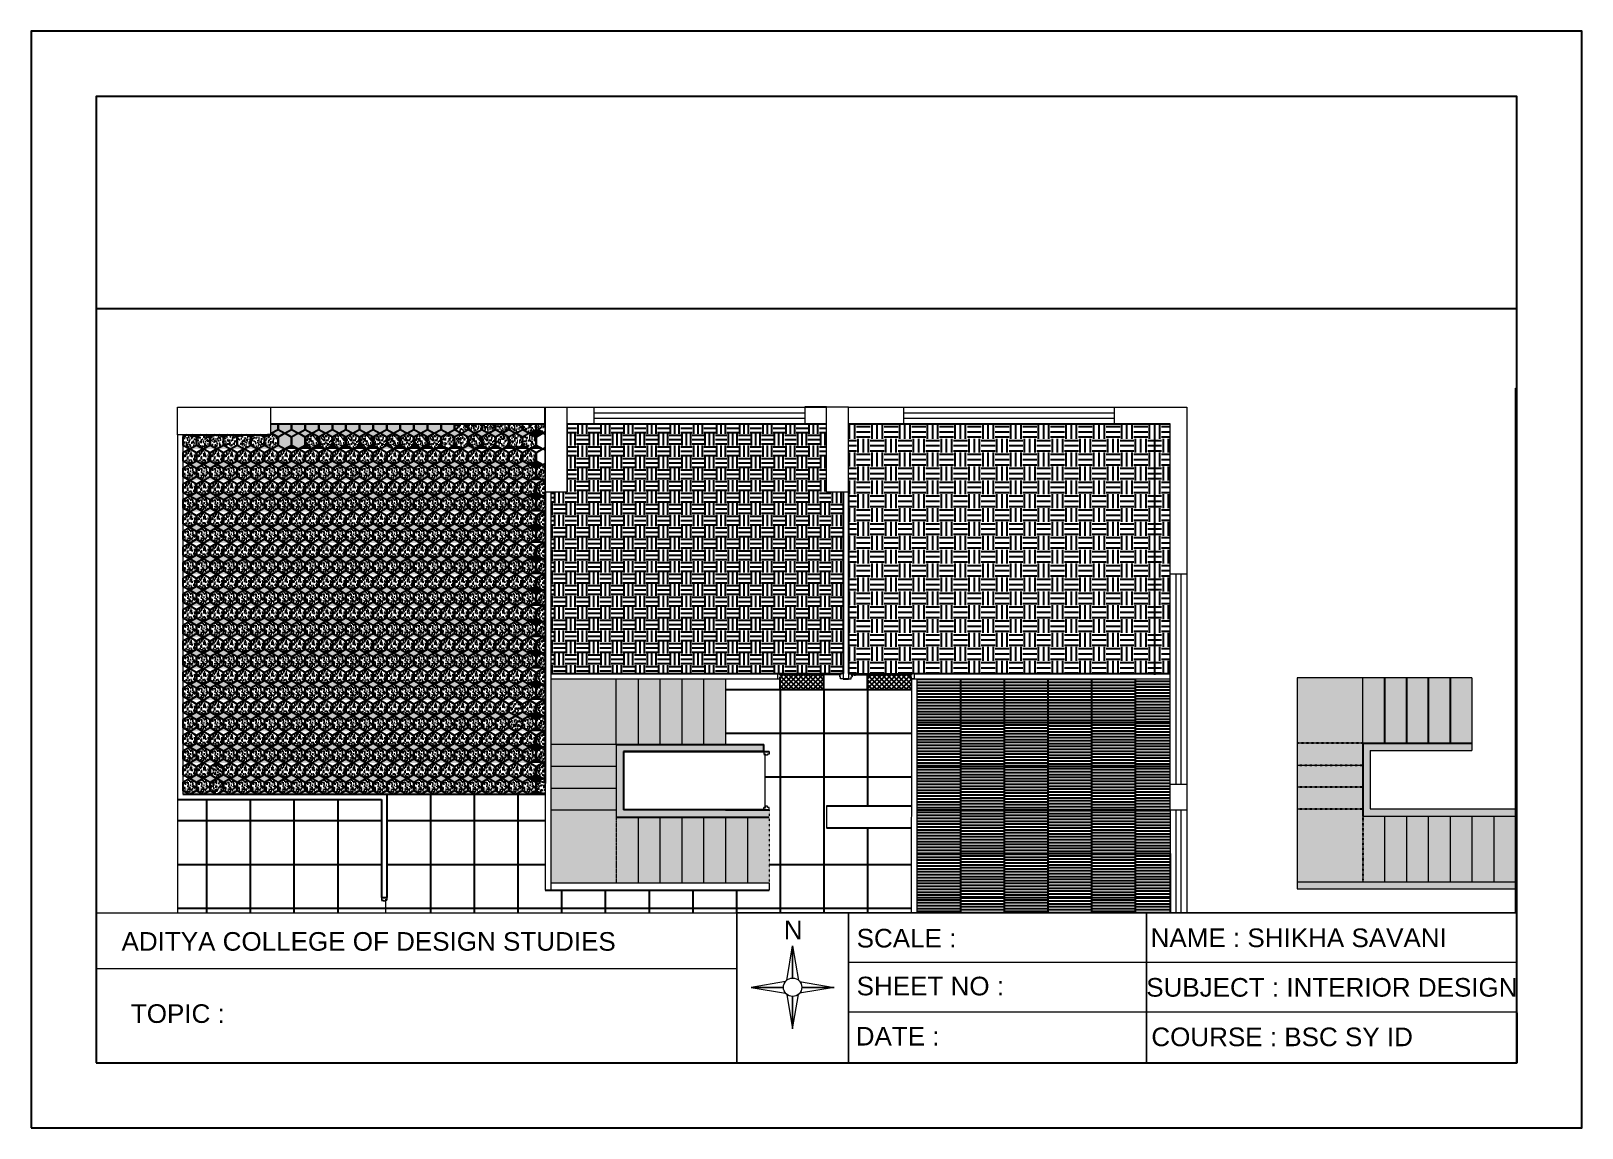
# Paper-space layout 'Layout1' of a CAD drawing. Header units: millimetres. Extents: x -597 to 17208, y -224 to 12366.
# The model-space entities are those that its viewports show. They can reach past a viewport. Long polylines and large blocks are cut down to what shows.
import ezdxf

# ---------------------------------------------------------------- set-up
doc = ezdxf.new("R2010")
doc.units = ezdxf.units.MM
doc.header["$LTSCALE"] = 0.1
doc.linetypes.add('ACAD_ISO02W100', pattern=[15, 12, -3])
doc.linetypes.add('ACAD_ISO03W100', pattern=[30, 12, -18])
doc.layers.add('COLUMN', color=1, linetype='Continuous', lineweight=0)
doc.layers.add('WINDOW', color=5, linetype='Continuous', lineweight=0)
doc.layers.add('door_cad-block.com', color=27, linetype='Continuous')
doc.layers.add('PDF_FORMAT', color=7, linetype='Continuous')
doc.layers.add('PDF_Text', color=7, linetype='Continuous', true_color=0xdcdcdc)
doc.styles.add('PDF Arial', font='arial.ttf')
pattern_1 = [(0, (0, 59517.1), (0, 40), [])]
pattern_2 = [(0, (0, 59517.1), (158.75, 158.75), [158.75, -158.75]), (0, (0, 59576.63), (158.75, 158.75), [158.75, -158.75]), (0, (0, 59636.16), (158.75, 158.75), [158.75, -158.75]), (90, (19.84, 59656), (-158.75, 158.75), [158.75, -158.75]), (90, (79.38, 59656), (-158.75, 158.75), [158.75, -158.75]), (90, (138.9, 59656), (-158.75, 158.75), [158.75, -158.75])]
pattern_3 = [(0, (0, 59517.1), (190.5, 190.5), [190.5, -190.5]), (0, (0, 59588.54), (190.5, 190.5), [190.5, -190.5]), (0, (0, 59659.97), (190.5, 190.5), [190.5, -190.5]), (90, (23.81, 59683.79), (-190.5, 190.5), [190.5, -190.5]), (90, (95.25, 59683.79), (-190.5, 190.5), [190.5, -190.5]), (90, (166.69, 59683.79), (-190.5, 190.5), [190.5, -190.5])]
pattern_4 = [(95, (0, 72531.996), (70.047325, 58.77669), [9.525, -104.775]), (40, (0, 72532), (-80.00923, 55.08836), [7.62, -83.82029]), (145.45144, (5.84, 72536.89), (-9.9619, 113.86505), [8.095, -89.04512]), (91.1842, (-17.96, 72549.96), (110.70512, 80.9767), [14.2875, -157.1625]), (141.63556, (-8.74, 72556.7), (-3.5433, 171.41338), [12.14251, -133.5678]), (36.18415, (-17.96, 72549.96), (-3.5433, 171.41338), [11.42998, -125.72987]), (66, (-4.49, 72554.45), (89.75999, 17.447575), [9.525, -104.775]), (11, (-4.49, 72554.45), (-43.26996, 86.9706), [7.62, -83.82]), (116.45145, (2.99, 72555.9), (46.490026, 104.41817), [8.095, -89.04497]), (82.5, (0, 72531.996), (-28.802735, 30.986707), [0, -82.804, 0, -85.09, 0, -84.1375]), (52.5, (0, 72531.996), (-11.794864, 59.0435), [0, -48.514, 0, -80.899, 0, -32.0675]), (12.5, (-20.026, 72511.97), (49.963932, 45.913098), [0, -31.75, 0, -99.06, 0, -131.445]), (2.5, (-29.006, 72502.99), (43.381952, 61.361196), [0, -41.275, 0, -65.786, 0, -93.345])]
pattern_5 = [(95, (0, 59517.1), (70.047325, 58.77669), [9.525, -104.775]), (40, (0, 59517.1), (-80.00923, 55.08836), [7.62, -83.82029]), (145.45144, (5.84, 59522), (-9.9619, 113.86505), [8.095004, -89.04512]), (91.1842, (-17.96, 59535.06), (110.70512, 80.97671), [14.2875, -157.1625]), (141.63556, (-8.74, 59541.81), (-3.5433, 171.41338), [12.14251, -133.5678]), (36.18415, (-17.96, 59535.06), (-3.5433, 171.41338), [11.42998, -125.72987]), (66, (-4.49, 59539.55), (89.75999, 17.447575), [9.525, -104.775]), (11, (-4.49, 59539.55), (-43.26996, 86.9706), [7.62, -83.82]), (116.45145, (2.99, 59541), (46.490026, 104.41817), [8.095004, -89.04497]), (82.5, (0, 59517.1), (-28.802735, 30.986707), [0, -82.804, 0, -85.09, 0, -84.1375]), (52.5, (0, 59517.1), (-11.794864, 59.0435), [0, -48.514, 0, -80.899, 0, -32.0675]), (12.5, (-20.026, 59497.073), (49.963932, 45.913098), [0, -31.75, 0, -99.06, 0, -131.445]), (2.5, (-29.006, 59488.09), (43.381952, 61.361196), [0, -41.275, 0, -65.786, 0, -93.345])]

# ---------------------------------------------------------------- blocks, each defined once
blk = doc.blocks.new('A$C2dd3c37b')
at = {"transparency": 33554687}
blk.add_line((569, 44.07), (569, 25), dxfattribs=at)
at = {"color": 18, "true_color": 0x000000, "transparency": 33554687}
for points in [[(0, 0), (594, 0), (594, 420), (0, 420)], [(25, 25), (569, 25), (569, 395), (25, 395)]]:
    blk.add_lwpolyline(points, close=True, dxfattribs=at)
at = {"layer": 'PDF_FORMAT', "lineweight": 9, "transparency": 33554687}
for points in [[(25, 53.85), (25, 82.38), (25, 25.33), (25, 82.38), (569, 82.38)], [(270.28, 82.38), (270.28, 60.95), (25, 60.95)], [(569, 82.38), (427.2, 82.38), (427.2, 25.33), (427.2, 82.38), (313.09, 82.38), (313.09, 25.33), (313.09, 82.38), (270.28, 82.38), (270.28, 25.33), (270.28, 82.38), (270.28, 68.09)], [(289.44, 56.51), (291.66, 69.72), (293.93, 56.51)], [(291.66, 57.35), (291.66, 69.72), (291.66, 57.35)], [(569, 63.41), (313.09, 63.41)], [(569, 63.41), (569, 44.39), (313.09, 44.39)], [(427.2, 63.36), (427.2, 63.36)], [(289, 56.07), (275.79, 53.85), (289, 51.59)], [(288.16, 53.85), (275.79, 53.85), (288.16, 53.85)], [(294.37, 56.07), (307.57, 53.85), (294.37, 51.59)], [(295.21, 53.85), (307.57, 53.85), (295.21, 53.85)], [(289.44, 51.14), (291.66, 37.94), (293.93, 51.14)], [(291.66, 50.31), (291.66, 37.94), (291.66, 50.31)], [(427.2, 44.34), (427.2, 44.34)]]:
    blk.add_lwpolyline(points, dxfattribs=at)
blk.add_circle((291.68, 53.88), 3.52, dxfattribs=at)
at = {"layer": 'PDF_Text', "color": 7, "transparency": 33554687, "attachment_point": 7, "style": 'PDF Arial'}
for s, insert, char_height in [('N', (288.31, 72.23), 7.13), ('ADITYA COLLEGE OF DESIGN STUDIES', (34.66, 67.77), 7.1302), ('SCALE :', (316.2, 69.01), 7.13), ('NAME : SHIKHA SAVANI', (428.78, 69.15), 7.1302), ('SHEET NO :', (316.2, 50.68), 7.13), ('SUBJECT : INTERIOR DESIGN', (427.1, 50.18), 7.1302), ('TOPIC :', (38.24, 40.13), 7.13), ('DATE :', (315.85, 31.58), 7.13), ('COURSE : BSC SY ID', (429.07, 31.22), 7.1302)]:
    blk.add_mtext(s, dxfattribs=dict(at, insert=insert, char_height=char_height))

msp = doc.modelspace()

# ---------------------------------------------------------------- hatches: boundary and pattern name
at = {"true_color": 0xa19859, "transparency": 33554687}
h = msp.add_hatch(dxfattribs=at)
h.set_pattern_fill('AR-CONC', color=55, scale=0.5, angle=45)
h.set_pattern_definition(pattern_4)
h.paths.add_polyline_path([(88284, 96281), (88225, 96315), (88156, 96315), (88098, 96281), (88098, 96173), (88191, 96119), (88284, 96173)])
h.paths.add_polyline_path([(88471, 96281), (88412, 96315), (88343, 96315), (88284, 96281), (88284, 96173), (88377, 96119), (88471, 96173)])
h.paths.add_polyline_path([(88657, 96281), (88598, 96315), (88530, 96315), (88471, 96281), (88471, 96173), (88564, 96119), (88657, 96173)])
h.paths.add_polyline_path([(88844, 96281), (88785, 96315), (88716, 96315), (88657, 96281), (88657, 96173), (88751, 96119), (88844, 96173)])
h.paths.add_polyline_path([(89030, 96281), (88972, 96315), (88903, 96315), (88844, 96281), (88844, 96173), (88937, 96119), (89030, 96173)])
h.paths.add_polyline_path([(89217, 96281), (89158, 96315), (89089, 96315), (89030, 96281), (89030, 96173), (89124, 96119), (89217, 96173)])
h.paths.add_polyline_path([(89404, 96281), (89303, 96339), (89303, 96315), (89276, 96315), (89217, 96281), (89217, 96173), (89310, 96119), (89404, 96173)])
at = {"true_color": 0xffffff, "transparency": 33554687}
h = msp.add_hatch(color=7, dxfattribs=at)
h.dxf.hatch_style = 1
h.set_gradient(color1=(114, 89, 52), color2=(161, 152, 89))
h.paths.add_polyline_path([(88284, 96173), (88191, 96119), (88377, 96119)])
h.paths.add_polyline_path([(88471, 96173), (88377, 96119), (88564, 96119)])
h.paths.add_polyline_path([(88657, 96173), (88564, 96119), (88751, 96119)])
h.paths.add_polyline_path([(88844, 96173), (88751, 96119), (88937, 96119)])
h.paths.add_polyline_path([(89030, 96173), (88937, 96119), (89124, 96119)])
h.paths.add_polyline_path([(89217, 96173), (89124, 96119), (89310, 96119)])
h.paths.add_polyline_path([(88343, 96315), (88225, 96315), (88284, 96281)])
h.paths.add_polyline_path([(88530, 96315), (88412, 96315), (88471, 96281)])
h.paths.add_polyline_path([(88716, 96315), (88598, 96315), (88657, 96281)])
h.paths.add_polyline_path([(88903, 96315), (88785, 96315), (88844, 96281)])
h.paths.add_polyline_path([(89089, 96315), (88972, 96315), (89030, 96281)])
h.paths.add_polyline_path([(89276, 96315), (89258, 96315), (89158, 96315), (89217, 96281)])
at = {"true_color": 0xa19859, "transparency": 33554687}
h = msp.add_hatch(dxfattribs=at)
h.set_pattern_fill('AR-CONC', color=55, scale=0.5, angle=45)
h.set_pattern_definition(pattern_4)
h.paths.add_polyline_path([(89404, 96464), (89303, 96464), (89303, 96339), (89310, 96334), (89404, 96388)])
h.paths.add_polyline_path([(89590, 96464), (89404, 96464), (89404, 96388), (89497, 96334), (89590, 96388)])
h.paths.add_polyline_path([(89777, 96464), (89590, 96464), (89590, 96388), (89683, 96334), (89777, 96388)])
h.paths.add_polyline_path([(89963, 96464), (89777, 96464), (89777, 96388), (89870, 96334), (89963, 96388)])
h.paths.add_polyline_path([(90150, 96464), (89963, 96464), (89963, 96388), (90057, 96334), (90150, 96388)])
h.paths.add_polyline_path([(90336, 96464), (90150, 96464), (90150, 96388), (90243, 96334), (90336, 96388)])
h.paths.add_polyline_path([(90523, 96464), (90336, 96464), (90336, 96388), (90430, 96334), (90523, 96388)])
h.paths.add_polyline_path([(90710, 96464), (90523, 96464), (90523, 96388), (90616, 96334), (90710, 96388)])
h.paths.add_polyline_path([(90896, 96388), (90896, 96464), (90710, 96464), (90710, 96388), (90803, 96334)])
h.paths.add_polyline_path([(91083, 96464), (90896, 96464), (90896, 96388), (90989, 96334), (91083, 96388)])
h.paths.add_polyline_path([(91269, 96464), (91083, 96464), (91083, 96388), (91176, 96334), (91269, 96388)])
h.paths.add_polyline_path([(91456, 96464), (91269, 96464), (91269, 96388), (91363, 96334), (91456, 96388)])
h.paths.add_polyline_path([(91642, 96464), (91456, 96464), (91456, 96388), (91549, 96334), (91642, 96388)])
h.paths.add_polyline_path([(91829, 96388), (91829, 96464), (91642, 96464), (91642, 96388), (91736, 96334)])
h.paths.add_polyline_path([(89590, 96281), (89497, 96334), (89404, 96281), (89404, 96173), (89497, 96119), (89590, 96173)])
h.paths.add_polyline_path([(89777, 96281), (89683, 96334), (89590, 96281), (89590, 96173), (89683, 96119), (89777, 96173)])
at = {"true_color": 0xffffff, "transparency": 33554687}
h = msp.add_hatch(color=7, dxfattribs=at)
h.dxf.hatch_style = 1
h.set_gradient(color1=(114, 89, 52), color2=(161, 152, 89))
h.paths.add_polyline_path([(89404, 96388), (89310, 96334), (89404, 96281), (89497, 96334)])
h.paths.add_polyline_path([(89683, 96334), (89590, 96388), (89497, 96334), (89590, 96281)])
h.paths.add_polyline_path([(89870, 96334), (89777, 96388), (89683, 96334), (89777, 96281)])
h.paths.add_polyline_path([(90057, 96334), (89963, 96388), (89870, 96334), (89963, 96281)])
h.paths.add_polyline_path([(90243, 96334), (90150, 96388), (90057, 96334), (90150, 96281)])
h.paths.add_polyline_path([(90430, 96334), (90336, 96388), (90243, 96334), (90336, 96281)])
h.paths.add_polyline_path([(90616, 96334), (90523, 96388), (90430, 96334), (90523, 96281)])
h.paths.add_polyline_path([(90803, 96334), (90710, 96388), (90616, 96334), (90710, 96281)])
h.paths.add_polyline_path([(89404, 96173), (89310, 96119), (89497, 96119)])
at = {"true_color": 0xa19859, "transparency": 33554687}
h = msp.add_hatch(dxfattribs=at)
h.set_pattern_fill('AR-CONC', color=55, scale=0.5, angle=45)
h.set_pattern_definition([(95, (-1666.84, 69849.384), (70.047325, 58.77669), [9.525, -104.775]), (40, (-1666.84, 69849.38), (-80.00923, 55.08836), [7.62, -83.82029]), (145.45144, (-1661.01, 69854.28), (-9.9619, 113.86505), [8.095, -89.04512]), (91.1842, (-1684.8, 69867.34), (110.70512, 80.9767), [14.2875, -157.1625]), (141.63556, (-1675.58, 69874.09), (-3.5433, 171.41338), [12.14251, -133.5678]), (36.18415, (-1684.8, 69867.34), (-3.5433, 171.41338), [11.42998, -125.72987]), (66, (-1671.33, 69871.835), (89.75999, 17.447575), [9.525, -104.775]), (11, (-1671.33, 69871.835), (-43.26996, 86.9706), [7.62, -83.82]), (116.45145, (-1663.85, 69873.29), (46.49003, 104.41817), [8.095, -89.04497]), (82.5, (-1666.843, 69849.384), (-28.802735, 30.986707), [0, -82.804, 0, -85.09, 0, -84.1375]), (52.5, (-1666.843, 69849.384), (-11.794864, 59.0435), [0, -48.514, 0, -80.899, 0, -32.0675]), (12.5, (-1686.87, 69829.358), (49.963932, 45.913098), [0, -31.75, 0, -99.06, 0, -131.445]), (2.5, (-1695.85, 69820.38), (43.381952, 61.361196), [0, -41.275, 0, -65.786, 0, -93.345])])
h.paths.add_polyline_path([(89963, 96281), (89870, 96334), (89777, 96281), (89777, 96173), (89870, 96119), (89963, 96173)])
h.paths.add_polyline_path([(90150, 96281), (90057, 96334), (89963, 96281), (89963, 96173), (90057, 96119), (90150, 96173)])
h = msp.add_hatch(dxfattribs=at)
h.set_pattern_fill('AR-CONC', color=55, scale=0.5, angle=45)
h.set_pattern_definition([(95, (-1293.71, 69849.384), (70.047325, 58.77669), [9.525, -104.775]), (40, (-1293.71, 69849.38), (-80.00923, 55.08836), [7.62, -83.82029]), (145.45144, (-1287.87, 69854.28), (-9.9619, 113.86505), [8.095, -89.04512]), (91.1842, (-1311.67, 69867.34), (110.70512, 80.9767), [14.2875, -157.1625]), (141.63556, (-1302.44, 69874.09), (-3.5433, 171.41338), [12.14251, -133.5678]), (36.18415, (-1311.67, 69867.34), (-3.5433, 171.41338), [11.42998, -125.72987]), (66, (-1298.2, 69871.835), (89.75999, 17.447575), [9.525, -104.775]), (11, (-1298.2, 69871.835), (-43.26996, 86.9706), [7.62, -83.82]), (116.45145, (-1290.72, 69873.29), (46.49003, 104.41817), [8.095, -89.04497]), (82.5, (-1293.708, 69849.384), (-28.802735, 30.986707), [0, -82.804, 0, -85.09, 0, -84.1375]), (52.5, (-1293.71, 69849.384), (-11.794864, 59.0435), [0, -48.514, 0, -80.899, 0, -32.0675]), (12.5, (-1313.734, 69829.358), (49.963932, 45.913098), [0, -31.75, 0, -99.06, 0, -131.445]), (2.5, (-1322.714, 69820.38), (43.381952, 61.361196), [0, -41.275, 0, -65.786, 0, -93.345])])
h.paths.add_polyline_path([(90336, 96281), (90243, 96334), (90150, 96281), (90150, 96173), (90243, 96119), (90336, 96173)])
h.paths.add_polyline_path([(90523, 96281), (90430, 96334), (90336, 96281), (90336, 96173), (90430, 96119), (90523, 96173)])
h = msp.add_hatch(dxfattribs=at)
h.set_pattern_fill('AR-CONC', color=55, scale=0.5, angle=45)
h.set_pattern_definition([(95, (-920.57, 69849.384), (70.047325, 58.77669), [9.525, -104.775]), (40, (-920.57, 69849.38), (-80.00923, 55.08836), [7.62, -83.82029]), (145.45144, (-914.74, 69854.28), (-9.9619, 113.86505), [8.095, -89.04512]), (91.1842, (-938.53, 69867.34), (110.70512, 80.9767), [14.2875, -157.1625]), (141.63556, (-929.31, 69874.09), (-3.5433, 171.41338), [12.14251, -133.5678]), (36.18415, (-938.53, 69867.34), (-3.5433, 171.41338), [11.42998, -125.72987]), (66, (-925.06, 69871.835), (89.75999, 17.447575), [9.525, -104.775]), (11, (-925.06, 69871.835), (-43.26996, 86.9706), [7.62, -83.82]), (116.45145, (-917.58, 69873.29), (46.49003, 104.41817), [8.095, -89.04497]), (82.5, (-920.573, 69849.384), (-28.802735, 30.986707), [0, -82.804, 0, -85.09, 0, -84.1375]), (52.5, (-920.573, 69849.384), (-11.794864, 59.0435), [0, -48.514, 0, -80.899, 0, -32.0675]), (12.5, (-940.6, 69829.358), (49.963932, 45.913098), [0, -31.75, 0, -99.06, 0, -131.445]), (2.5, (-949.58, 69820.38), (43.381952, 61.361196), [0, -41.275, 0, -65.786, 0, -93.345])])
h.paths.add_polyline_path([(90710, 96281), (90616, 96334), (90523, 96281), (90523, 96173), (90616, 96119), (90710, 96173)])
h.paths.add_polyline_path([(90896, 96281), (90803, 96334), (90710, 96281), (90710, 96173), (90803, 96119), (90896, 96173)])
at = {"true_color": 0xffffff, "transparency": 33554687}
h = msp.add_hatch(color=7, dxfattribs=at)
h.dxf.hatch_style = 1
h.set_gradient(color1=(114, 89, 52), color2=(161, 152, 89))
h.paths.add_polyline_path([(90989, 96334), (90896, 96388), (90803, 96334), (90896, 96281)])
h.paths.add_polyline_path([(91083, 96388), (90989, 96334), (91083, 96281), (91176, 96334)])
h.paths.add_polyline_path([(91363, 96334), (91269, 96388), (91176, 96334), (91269, 96281)])
h.paths.add_polyline_path([(91549, 96334), (91456, 96388), (91363, 96334), (91456, 96281)])
h.paths.add_polyline_path([(91736, 96334), (91642, 96388), (91549, 96334), (91642, 96281)])
h.paths.add_polyline_path([(91922, 96334), (91829, 96388), (91736, 96334), (91829, 96281)])
h.paths.add_polyline_path([(90896, 96173), (90803, 96119), (90989, 96119)])
at = {"true_color": 0xa19859, "transparency": 33554687}
h = msp.add_hatch(dxfattribs=at)
h.set_pattern_fill('AR-CONC', color=55, scale=0.5, angle=45)
h.set_pattern_definition([(95, (-547.44, 69849.384), (70.047325, 58.77669), [9.525, -104.775]), (40, (-547.44, 69849.38), (-80.00923, 55.08836), [7.62, -83.82029]), (145.45144, (-541.6, 69854.28), (-9.9619, 113.86505), [8.095, -89.04512]), (91.1842, (-565.4, 69867.34), (110.70512, 80.9767), [14.2875, -157.1625]), (141.63556, (-556.17, 69874.09), (-3.5433, 171.41338), [12.14251, -133.5678]), (36.18415, (-565.4, 69867.34), (-3.5433, 171.41338), [11.42998, -125.72987]), (66, (-551.93, 69871.835), (89.75999, 17.447575), [9.525, -104.775]), (11, (-551.93, 69871.835), (-43.26996, 86.9706), [7.62, -83.82]), (116.45145, (-544.45, 69873.29), (46.49003, 104.41817), [8.095, -89.04497]), (82.5, (-547.438, 69849.384), (-28.802735, 30.986707), [0, -82.804, 0, -85.09, 0, -84.1375]), (52.5, (-547.44, 69849.384), (-11.794864, 59.0435), [0, -48.514, 0, -80.899, 0, -32.0675]), (12.5, (-567.464, 69829.358), (49.963932, 45.913098), [0, -31.75, 0, -99.06, 0, -131.445]), (2.5, (-576.444, 69820.38), (43.381952, 61.361196), [0, -41.275, 0, -65.786, 0, -93.345])])
h.paths.add_polyline_path([(91083, 96281), (90989, 96334), (90896, 96281), (90896, 96173), (90989, 96119), (91083, 96173)])
h.paths.add_polyline_path([(91269, 96281), (91176, 96334), (91083, 96281), (91083, 96173), (91176, 96119), (91269, 96173)])
h = msp.add_hatch(dxfattribs=at)
h.set_pattern_fill('AR-CONC', color=55, scale=0.5, angle=45)
h.set_pattern_definition([(95, (-174.3, 69849.384), (70.047325, 58.77669), [9.525, -104.775]), (40, (-174.3, 69849.38), (-80.00923, 55.08836), [7.62, -83.82029]), (145.45144, (-168.466, 69854.28), (-9.9619, 113.86505), [8.095, -89.04512]), (91.1842, (-192.26, 69867.34), (110.70512, 80.9767), [14.2875, -157.1625]), (141.63556, (-183.04, 69874.09), (-3.5433, 171.41338), [12.14251, -133.5678]), (36.18415, (-192.26, 69867.34), (-3.5433, 171.41338), [11.42998, -125.72987]), (66, (-178.79, 69871.835), (89.75999, 17.447575), [9.525, -104.775]), (11, (-178.79, 69871.835), (-43.26996, 86.9706), [7.62, -83.82]), (116.45145, (-171.31, 69873.29), (46.49003, 104.41817), [8.095, -89.04497]), (82.5, (-174.303, 69849.384), (-28.802735, 30.986707), [0, -82.804, 0, -85.09, 0, -84.1375]), (52.5, (-174.303, 69849.384), (-11.794864, 59.0435), [0, -48.514, 0, -80.899, 0, -32.0675]), (12.5, (-194.33, 69829.358), (49.963932, 45.913098), [0, -31.75, 0, -99.06, 0, -131.445]), (2.5, (-203.31, 69820.38), (43.381952, 61.361196), [0, -41.275, 0, -65.786, 0, -93.345])])
h.paths.add_polyline_path([(91456, 96281), (91363, 96334), (91269, 96281), (91269, 96173), (91363, 96119), (91456, 96173)])
h.paths.add_polyline_path([(91642, 96281), (91549, 96334), (91456, 96281), (91456, 96173), (91549, 96119), (91642, 96173)])
h = msp.add_hatch(dxfattribs=at)
h.set_pattern_fill('AR-CONC', color=55, scale=0.5, angle=45)
h.set_pattern_definition(pattern_4)
h.paths.add_polyline_path([(93073, 96464), (92948, 96464), (92948, 96388), (93042, 96334), (93073, 96360)])
h.paths.add_polyline_path([(92202, 96464), (92016, 96464), (92016, 96388), (92109, 96334), (92202, 96388)])
h.paths.add_polyline_path([(92389, 96464), (92202, 96464), (92202, 96388), (92295, 96334), (92389, 96388)])
h.paths.add_polyline_path([(92016, 96388), (92016, 96464), (91829, 96464), (91829, 96388), (91922, 96334)])
h.paths.add_polyline_path([(92575, 96464), (92389, 96464), (92389, 96388), (92482, 96334), (92575, 96388)])
h.paths.add_polyline_path([(92762, 96464), (92575, 96464), (92575, 96388), (92669, 96334), (92762, 96388)])
h.paths.add_polyline_path([(92948, 96464), (92762, 96464), (92762, 96388), (92855, 96334), (92948, 96388)])
h.paths.add_polyline_path([(91829, 96281), (91736, 96334), (91642, 96281), (91642, 96173), (91736, 96119), (91829, 96173)])
h.paths.add_polyline_path([(92016, 96281), (91922, 96334), (91829, 96281), (91829, 96173), (91922, 96119), (92016, 96173)])
at = {"true_color": 0xffffff, "transparency": 33554687}
h = msp.add_hatch(color=7, dxfattribs=at)
h.dxf.hatch_style = 1
h.set_gradient(color1=(114, 89, 52), color2=(161, 152, 89))
h.paths.add_polyline_path([(92109, 96334), (92016, 96388), (91922, 96334), (92016, 96281)])
h.paths.add_polyline_path([(92202, 96388), (92109, 96334), (92202, 96281), (92295, 96334)])
h.paths.add_polyline_path([(92482, 96334), (92389, 96388), (92295, 96334), (92389, 96281)])
h.paths.add_polyline_path([(92669, 96334), (92575, 96388), (92482, 96334), (92575, 96281)])
h.paths.add_polyline_path([(92855, 96334), (92762, 96388), (92669, 96334), (92762, 96281)])
h.paths.add_polyline_path([(92016, 96173), (91922, 96119), (92109, 96119)])
at = {"true_color": 0xa19859, "transparency": 33554687}
h = msp.add_hatch(dxfattribs=at)
h.set_pattern_fill('AR-CONC', color=55, scale=0.5, angle=45)
h.set_pattern_definition([(95, (571.97, 69849.384), (70.047325, 58.77669), [9.525, -104.775]), (40, (571.97, 69849.38), (-80.00923, 55.08836), [7.62, -83.82029]), (145.45144, (577.805, 69854.28), (-9.9619, 113.86505), [8.095, -89.04512]), (91.1842, (554.01, 69867.34), (110.70512, 80.9767), [14.2875, -157.1625]), (141.63556, (563.23, 69874.09), (-3.5433, 171.41338), [12.14251, -133.5678]), (36.18415, (554, 69867.34), (-3.5433, 171.41338), [11.42998, -125.72987]), (66, (567.48, 69871.835), (89.75999, 17.447575), [9.525, -104.775]), (11, (567.48, 69871.835), (-43.26996, 86.9706), [7.62, -83.82]), (116.45145, (574.96, 69873.29), (46.49003, 104.41817), [8.095, -89.04497]), (82.5, (571.967, 69849.384), (-28.802735, 30.986707), [0, -82.804, 0, -85.09, 0, -84.1375]), (52.5, (571.967, 69849.384), (-11.794864, 59.0435), [0, -48.514, 0, -80.899, 0, -32.0675]), (12.5, (551.94, 69829.358), (49.963932, 45.913098), [0, -31.75, 0, -99.06, 0, -131.445]), (2.5, (542.96, 69820.38), (43.381952, 61.361196), [0, -41.275, 0, -65.786, 0, -93.345])])
h.paths.add_polyline_path([(92202, 96281), (92109, 96334), (92016, 96281), (92016, 96173), (92109, 96119), (92202, 96173)])
h.paths.add_polyline_path([(92389, 96281), (92295, 96334), (92202, 96281), (92202, 96173), (92295, 96119), (92389, 96173)])
h = msp.add_hatch(dxfattribs=at)
h.set_pattern_fill('AR-CONC', color=55, scale=0.5, angle=45)
h.set_pattern_definition(pattern_4)
h.paths.add_polyline_path([(92948, 96281), (92855, 96334), (92762, 96281), (92762, 96173), (92855, 96119), (92948, 96173)])
h.paths.add_polyline_path([(92575, 96281), (92482, 96334), (92389, 96281), (92389, 96173), (92482, 96119), (92575, 96173)])
h.paths.add_polyline_path([(92762, 96281), (92669, 96334), (92575, 96281), (92575, 96173), (92669, 96119), (92762, 96173)])
at = {"true_color": 0xffffff, "transparency": 33554687}
h = msp.add_hatch(color=7, dxfattribs=at)
h.dxf.hatch_style = 1
h.set_gradient(color1=(114, 89, 52), color2=(161, 152, 89))
h.paths.add_polyline_path([(93073, 96352), (93042, 96334), (93073, 96317)])
h.paths.add_polyline_path([(93042, 96334), (92948, 96388), (92855, 96334), (92948, 96281)])
at = {"true_color": 0xa9420f, "transparency": 33554687}
h = msp.add_hatch(dxfattribs=at)
h.set_pattern_fill('EARTH', color=34, scale=25)
h.set_pattern_definition(pattern_2)
h.paths.add_polyline_path([(97162, 95530), (96935, 95530), (96935, 96462), (93375, 96462), (93375, 95530), (93148, 95530), (93148, 93039), (97162, 93039)])
h.paths.add_polyline_path([(93431, 93228), (93431, 93197)], flags=16)
at = {"true_color": 0x4e554b, "transparency": 33554687}
h = msp.add_hatch(dxfattribs=at)
h.set_pattern_fill('EARTH', color=251, scale=30)
h.set_pattern_definition(pattern_3)
h.paths.add_polyline_path([(101652, 96464), (97237, 96464), (97237, 93039), (101652, 93039)])
at = {"true_color": 0xa19859, "transparency": 33554687}
h = msp.add_hatch(dxfattribs=at)
h.set_pattern_fill('AR-CONC', color=55, scale=0.5, angle=45)
h.set_pattern_definition([(95, (-186.57, 76840.59), (70.047325, 58.77669), [9.525, -104.775]), (40, (-186.57, 76840.59), (-80.00923, 55.08836), [7.62, -83.82029]), (145.45144, (-180.73, 76845.49), (-9.9619, 113.86505), [8.095, -89.04512]), (91.1842, (-204.53, 76858.55), (110.70512, 80.9767), [14.2875, -157.1625]), (141.63556, (-195.3, 76865.3), (-3.5433, 171.41338), [12.14251, -133.5678]), (36.18415, (-204.53, 76858.55), (-3.5433, 171.41338), [11.42998, -125.72987]), (66, (-191.06, 76863.04), (89.75999, 17.447575), [9.525, -104.775]), (11, (-191.06, 76863.04), (-43.26996, 86.9706), [7.62, -83.82]), (116.45145, (-183.58, 76864.49), (46.49003, 104.41817), [8.095, -89.04497]), (82.5, (-186.568, 76840.59), (-28.802735, 30.986707), [0, -82.804, 0, -85.09, 0, -84.1375]), (52.5, (-186.568, 76840.59), (-11.794864, 59.0435), [0, -48.514, 0, -80.899, 0, -32.0675]), (12.5, (-206.594, 76820.563), (49.963932, 45.913098), [0, -31.75, 0, -99.06, 0, -131.445]), (2.5, (-215.574, 76811.58), (43.381952, 61.361196), [0, -41.275, 0, -65.786, 0, -93.345])])
h.paths.add_polyline_path([(88098, 95742), (88191, 95688), (88284, 95742), (88284, 95850), (88191, 95904), (88098, 95850)])
h.paths.add_polyline_path([(88098, 95957), (88191, 95904), (88284, 95957), (88284, 96065), (88191, 96119), (88098, 96065)])
h = msp.add_hatch(dxfattribs=at)
h.set_pattern_fill('AR-CONC', color=55, scale=0.5, angle=45)
h.set_pattern_definition([(95, (0, 76840.59), (70.047325, 58.77669), [9.525, -104.775]), (40, (0, 76840.59), (-80.00923, 55.08836), [7.62, -83.82029]), (145.45144, (5.84, 76845.49), (-9.9619, 113.86505), [8.095, -89.04512]), (91.1842, (-17.96, 76858.55), (110.70512, 80.9767), [14.2875, -157.1625]), (141.63556, (-8.74, 76865.3), (-3.5433, 171.41338), [12.14251, -133.5678]), (36.18415, (-17.96, 76858.55), (-3.5433, 171.41338), [11.42998, -125.72987]), (66, (-4.49, 76863.04), (89.75999, 17.447575), [9.525, -104.775]), (11, (-4.49, 76863.04), (-43.26996, 86.9706), [7.62, -83.82]), (116.45145, (2.99, 76864.49), (46.49003, 104.41817), [8.095, -89.04497]), (82.5, (0, 76840.59), (-28.802735, 30.986707), [0, -82.804, 0, -85.09, 0, -84.1375]), (52.5, (0, 76840.59), (-11.794864, 59.0435), [0, -48.514, 0, -80.899, 0, -32.0675]), (12.5, (-20.026, 76820.563), (49.963932, 45.913098), [0, -31.75, 0, -99.06, 0, -131.445]), (2.5, (-29.006, 76811.58), (43.381952, 61.361196), [0, -41.275, 0, -65.786, 0, -93.345])])
h.paths.add_polyline_path([(88284, 95742), (88377, 95688), (88471, 95742), (88471, 95850), (88377, 95904), (88284, 95850)])
h.paths.add_polyline_path([(88284, 95957), (88377, 95904), (88471, 95957), (88471, 96065), (88377, 96119), (88284, 96065)])
h = msp.add_hatch(dxfattribs=at)
h.set_pattern_fill('AR-CONC', color=55, scale=0.5, angle=45)
h.set_pattern_definition([(95, (186.57, 76840.59), (70.047325, 58.77669), [9.525, -104.775]), (40, (186.57, 76840.59), (-80.00923, 55.08836), [7.62, -83.82029]), (145.45144, (192.405, 76845.49), (-9.9619, 113.86505), [8.095, -89.04512]), (91.1842, (168.61, 76858.55), (110.70512, 80.9767), [14.2875, -157.1625]), (141.63556, (177.83, 76865.3), (-3.5433, 171.41338), [12.14251, -133.5678]), (36.18415, (168.61, 76858.55), (-3.5433, 171.41338), [11.42998, -125.72987]), (66, (182.08, 76863.04), (89.75999, 17.447575), [9.525, -104.775]), (11, (182.08, 76863.04), (-43.26996, 86.9706), [7.62, -83.82]), (116.45145, (189.56, 76864.49), (46.49003, 104.41817), [8.095, -89.04497]), (82.5, (186.568, 76840.59), (-28.802735, 30.986707), [0, -82.804, 0, -85.09, 0, -84.1375]), (52.5, (186.568, 76840.59), (-11.794864, 59.0435), [0, -48.514, 0, -80.899, 0, -32.0675]), (12.5, (166.54, 76820.563), (49.963932, 45.913098), [0, -31.75, 0, -99.06, 0, -131.445]), (2.5, (157.56, 76811.58), (43.381952, 61.361196), [0, -41.275, 0, -65.786, 0, -93.345])])
h.paths.add_polyline_path([(88471, 95742), (88564, 95688), (88657, 95742), (88657, 95850), (88564, 95904), (88471, 95850)])
h.paths.add_polyline_path([(88471, 95957), (88564, 95904), (88657, 95957), (88657, 96065), (88564, 96119), (88471, 96065)])
h = msp.add_hatch(dxfattribs=at)
h.set_pattern_fill('AR-CONC', color=55, scale=0.5, angle=45)
h.set_pattern_definition([(95, (373.135, 76840.59), (70.047325, 58.77669), [9.525, -104.775]), (40, (373.135, 76840.59), (-80.00923, 55.08836), [7.62, -83.82029]), (145.45144, (378.97, 76845.49), (-9.9619, 113.86505), [8.095, -89.04512]), (91.1842, (355.17, 76858.55), (110.70512, 80.9767), [14.2875, -157.1625]), (141.63556, (364.4, 76865.3), (-3.5433, 171.41338), [12.14251, -133.5678]), (36.18415, (355.17, 76858.55), (-3.5433, 171.41338), [11.42998, -125.72987]), (66, (368.645, 76863.04), (89.75999, 17.447575), [9.525, -104.775]), (11, (368.645, 76863.04), (-43.26996, 86.9706), [7.62, -83.82]), (116.45145, (376.125, 76864.49), (46.49003, 104.41817), [8.095, -89.04497]), (82.5, (373.135, 76840.59), (-28.802735, 30.986707), [0, -82.804, 0, -85.09, 0, -84.1375]), (52.5, (373.135, 76840.59), (-11.794864, 59.0435), [0, -48.514, 0, -80.899, 0, -32.0675]), (12.5, (353.11, 76820.563), (49.963932, 45.913098), [0, -31.75, 0, -99.06, 0, -131.445]), (2.5, (344.13, 76811.58), (43.381952, 61.361196), [0, -41.275, 0, -65.786, 0, -93.345])])
h.paths.add_polyline_path([(88657, 95742), (88751, 95688), (88844, 95742), (88844, 95850), (88751, 95904), (88657, 95850)])
h.paths.add_polyline_path([(88657, 95957), (88751, 95904), (88844, 95957), (88844, 96065), (88751, 96119), (88657, 96065)])
h = msp.add_hatch(dxfattribs=at)
h.set_pattern_fill('AR-CONC', color=55, scale=0.5, angle=45)
h.set_pattern_definition([(95, (559.7, 76840.59), (70.047325, 58.77669), [9.525, -104.775]), (40, (559.7, 76840.59), (-80.00923, 55.08836), [7.62, -83.82029]), (145.45144, (565.54, 76845.49), (-9.9619, 113.86505), [8.095, -89.04512]), (91.1842, (541.74, 76858.55), (110.70512, 80.9767), [14.2875, -157.1625]), (141.63556, (550.97, 76865.3), (-3.5433, 171.41338), [12.14251, -133.5678]), (36.18415, (541.74, 76858.55), (-3.5433, 171.41338), [11.42998, -125.72987]), (66, (555.21, 76863.04), (89.75999, 17.447575), [9.525, -104.775]), (11, (555.21, 76863.04), (-43.26996, 86.9706), [7.62, -83.82]), (116.45145, (562.69, 76864.49), (46.49003, 104.41817), [8.095, -89.04497]), (82.5, (559.703, 76840.59), (-28.802735, 30.986707), [0, -82.804, 0, -85.09, 0, -84.1375]), (52.5, (559.703, 76840.59), (-11.794864, 59.0435), [0, -48.514, 0, -80.899, 0, -32.0675]), (12.5, (539.677, 76820.563), (49.963932, 45.913098), [0, -31.75, 0, -99.06, 0, -131.445]), (2.5, (530.696, 76811.58), (43.381952, 61.361196), [0, -41.275, 0, -65.786, 0, -93.345])])
h.paths.add_polyline_path([(88844, 95742), (88937, 95688), (89030, 95742), (89030, 95850), (88937, 95904), (88844, 95850)])
h.paths.add_polyline_path([(88844, 95957), (88937, 95904), (89030, 95957), (89030, 96065), (88937, 96119), (88844, 96065)])
h = msp.add_hatch(dxfattribs=at)
h.set_pattern_fill('AR-CONC', color=55, scale=0.5, angle=45)
h.set_pattern_definition([(95, (746.27, 76840.59), (70.047325, 58.77669), [9.525, -104.775]), (40, (746.27, 76840.59), (-80.00923, 55.08836), [7.62, -83.82029]), (145.45144, (752.11, 76845.49), (-9.9619, 113.86505), [8.095, -89.04512]), (91.1842, (728.31, 76858.55), (110.70512, 80.9767), [14.2875, -157.1625]), (141.63556, (737.54, 76865.3), (-3.5433, 171.41338), [12.14251, -133.5678]), (36.18415, (728.31, 76858.55), (-3.5433, 171.41338), [11.42998, -125.72987]), (66, (741.78, 76863.04), (89.75999, 17.447575), [9.525, -104.775]), (11, (741.78, 76863.04), (-43.26996, 86.9706), [7.62, -83.82]), (116.45145, (749.26, 76864.49), (46.49003, 104.41817), [8.095, -89.04497]), (82.5, (746.27, 76840.59), (-28.802735, 30.986707), [0, -82.804, 0, -85.09, 0, -84.1375]), (52.5, (746.27, 76840.59), (-11.794864, 59.0435), [0, -48.514, 0, -80.899, 0, -32.0675]), (12.5, (726.244, 76820.563), (49.963932, 45.913098), [0, -31.75, 0, -99.06, 0, -131.445]), (2.5, (717.264, 76811.58), (43.381952, 61.361196), [0, -41.275, 0, -65.786, 0, -93.345])])
h.paths.add_polyline_path([(89030, 95742), (89124, 95688), (89217, 95742), (89217, 95850), (89124, 95904), (89030, 95850)])
h.paths.add_polyline_path([(89030, 95957), (89124, 95904), (89217, 95957), (89217, 96065), (89124, 96119), (89030, 96065)])
h = msp.add_hatch(dxfattribs=at)
h.set_pattern_fill('AR-CONC', color=55, scale=0.5, angle=45)
h.set_pattern_definition([(95, (932.84, 76840.59), (70.047325, 58.77669), [9.525, -104.775]), (40, (932.84, 76840.59), (-80.00923, 55.08836), [7.62, -83.82029]), (145.45144, (938.675, 76845.49), (-9.9619, 113.86505), [8.095, -89.04512]), (91.1842, (914.88, 76858.55), (110.70512, 80.9767), [14.2875, -157.1625]), (141.63556, (924.1, 76865.3), (-3.5433, 171.41338), [12.14251, -133.5678]), (36.18415, (914.88, 76858.55), (-3.5433, 171.41338), [11.42998, -125.72987]), (66, (928.35, 76863.04), (89.75999, 17.447575), [9.525, -104.775]), (11, (928.35, 76863.04), (-43.26996, 86.9706), [7.62, -83.82]), (116.45145, (935.83, 76864.49), (46.49003, 104.41817), [8.095, -89.04497]), (82.5, (932.838, 76840.59), (-28.802735, 30.986707), [0, -82.804, 0, -85.09, 0, -84.1375]), (52.5, (932.84, 76840.59), (-11.794864, 59.0435), [0, -48.514, 0, -80.899, 0, -32.0675]), (12.5, (912.812, 76820.563), (49.963932, 45.913098), [0, -31.75, 0, -99.06, 0, -131.445]), (2.5, (903.83, 76811.58), (43.381952, 61.361196), [0, -41.275, 0, -65.786, 0, -93.345])])
h.paths.add_polyline_path([(89217, 95742), (89310, 95688), (89404, 95742), (89404, 95850), (89310, 95904), (89217, 95850)])
h.paths.add_polyline_path([(89217, 95957), (89310, 95904), (89404, 95957), (89404, 96065), (89310, 96119), (89217, 96065)])
h = msp.add_hatch(dxfattribs=at)
h.set_pattern_fill('AR-CONC', color=55, scale=0.5, angle=45)
h.set_pattern_definition([(95, (1119.405, 76840.59), (70.047325, 58.77669), [9.525, -104.775]), (40, (1119.41, 76840.59), (-80.00923, 55.08836), [7.62, -83.82029]), (145.45144, (1125.24, 76845.49), (-9.9619, 113.86505), [8.095, -89.04512]), (91.1842, (1101.44, 76858.55), (110.70512, 80.9767), [14.2875, -157.1625]), (141.63556, (1110.67, 76865.3), (-3.5433, 171.41338), [12.14251, -133.5678]), (36.18415, (1101.44, 76858.55), (-3.5433, 171.41338), [11.42998, -125.72987]), (66, (1114.915, 76863.04), (89.75999, 17.447575), [9.525, -104.775]), (11, (1114.915, 76863.04), (-43.26996, 86.9706), [7.62, -83.82]), (116.45145, (1122.395, 76864.49), (46.49003, 104.41817), [8.095, -89.04497]), (82.5, (1119.405, 76840.59), (-28.802735, 30.986707), [0, -82.804, 0, -85.09, 0, -84.1375]), (52.5, (1119.405, 76840.59), (-11.794864, 59.0435), [0, -48.514, 0, -80.899, 0, -32.0675]), (12.5, (1099.38, 76820.563), (49.963932, 45.913098), [0, -31.75, 0, -99.06, 0, -131.445]), (2.5, (1090.4, 76811.58), (43.381952, 61.361196), [0, -41.275, 0, -65.786, 0, -93.345])])
h.paths.add_polyline_path([(89404, 95742), (89497, 95688), (89590, 95742), (89590, 95850), (89497, 95904), (89404, 95850)])
h.paths.add_polyline_path([(89404, 95957), (89497, 95904), (89590, 95957), (89590, 96065), (89497, 96119), (89404, 96065)])
at = {"true_color": 0xffffff, "transparency": 33554687}
h = msp.add_hatch(color=7, dxfattribs=at)
h.dxf.hatch_style = 1
h.set_gradient(color1=(114, 89, 52), color2=(161, 152, 89))
h.paths.add_polyline_path([(89590, 96173), (89497, 96119), (89683, 96119)])
at = {"true_color": 0xa19859, "transparency": 33554687}
h = msp.add_hatch(dxfattribs=at)
h.set_pattern_fill('AR-CONC', color=55, scale=0.5, angle=45)
h.set_pattern_definition([(95, (1305.97, 76840.59), (70.047325, 58.77669), [9.525, -104.775]), (40, (1305.97, 76840.59), (-80.00923, 55.08836), [7.62, -83.82029]), (145.45144, (1311.81, 76845.49), (-9.9619, 113.86505), [8.095, -89.04512]), (91.1842, (1288.01, 76858.55), (110.70512, 80.9767), [14.2875, -157.1625]), (141.63556, (1297.24, 76865.3), (-3.5433, 171.41338), [12.14251, -133.5678]), (36.18415, (1288.01, 76858.55), (-3.5433, 171.41338), [11.42998, -125.72987]), (66, (1301.48, 76863.04), (89.75999, 17.447575), [9.525, -104.775]), (11, (1301.48, 76863.04), (-43.26996, 86.9706), [7.62, -83.82]), (116.45145, (1308.96, 76864.49), (46.49003, 104.41817), [8.095, -89.04497]), (82.5, (1305.973, 76840.59), (-28.802735, 30.986707), [0, -82.804, 0, -85.09, 0, -84.1375]), (52.5, (1305.973, 76840.59), (-11.794864, 59.0435), [0, -48.514, 0, -80.899, 0, -32.0675]), (12.5, (1285.947, 76820.563), (49.963932, 45.913098), [0, -31.75, 0, -99.06, 0, -131.445]), (2.5, (1276.967, 76811.58), (43.381952, 61.361196), [0, -41.275, 0, -65.786, 0, -93.345])])
h.paths.add_polyline_path([(89590, 95742), (89683, 95688), (89777, 95742), (89777, 95850), (89683, 95904), (89590, 95850)])
h.paths.add_polyline_path([(89590, 95957), (89683, 95904), (89777, 95957), (89777, 96065), (89683, 96119), (89590, 96065)])
at = {"true_color": 0xffffff, "transparency": 33554687}
h = msp.add_hatch(color=7, dxfattribs=at)
h.dxf.hatch_style = 1
h.set_gradient(color1=(114, 89, 52), color2=(161, 152, 89))
h.paths.add_polyline_path([(89777, 96173), (89683, 96119), (89870, 96119)])
at = {"true_color": 0xa19859, "transparency": 33554687}
h = msp.add_hatch(dxfattribs=at)
h.set_pattern_fill('AR-CONC', color=55, scale=0.5, angle=45)
h.set_pattern_definition([(95, (1492.54, 76840.59), (70.047325, 58.77669), [9.525, -104.775]), (40, (1492.54, 76840.59), (-80.00923, 55.08836), [7.62, -83.82029]), (145.45144, (1498.38, 76845.49), (-9.9619, 113.86505), [8.095, -89.04512]), (91.1842, (1474.58, 76858.55), (110.70512, 80.9767), [14.2875, -157.1625]), (141.63556, (1483.8, 76865.3), (-3.5433, 171.41338), [12.14251, -133.5678]), (36.18415, (1474.58, 76858.55), (-3.5433, 171.41338), [11.42998, -125.72987]), (66, (1488.05, 76863.04), (89.75999, 17.447575), [9.525, -104.775]), (11, (1488.05, 76863.04), (-43.26996, 86.9706), [7.62, -83.82]), (116.45145, (1495.53, 76864.49), (46.49003, 104.41817), [8.095, -89.04497]), (82.5, (1492.54, 76840.59), (-28.802735, 30.986707), [0, -82.804, 0, -85.09, 0, -84.1375]), (52.5, (1492.54, 76840.59), (-11.794864, 59.0435), [0, -48.514, 0, -80.899, 0, -32.0675]), (12.5, (1472.514, 76820.563), (49.963932, 45.913098), [0, -31.75, 0, -99.06, 0, -131.445]), (2.5, (1463.534, 76811.58), (43.381952, 61.361196), [0, -41.275, 0, -65.786, 0, -93.345])])
h.paths.add_polyline_path([(89777, 95742), (89870, 95688), (89963, 95742), (89963, 95850), (89870, 95904), (89777, 95850)])
h.paths.add_polyline_path([(89777, 95957), (89870, 95904), (89963, 95957), (89963, 96065), (89870, 96119), (89777, 96065)])
at = {"true_color": 0xffffff, "transparency": 33554687}
h = msp.add_hatch(color=7, dxfattribs=at)
h.dxf.hatch_style = 1
h.set_gradient(color1=(114, 89, 52), color2=(161, 152, 89))
h.paths.add_polyline_path([(89963, 96173), (89870, 96119), (90057, 96119)])
at = {"true_color": 0xa19859, "transparency": 33554687}
h = msp.add_hatch(dxfattribs=at)
h.set_pattern_fill('AR-CONC', color=55, scale=0.5, angle=45)
h.set_pattern_definition([(95, (1679.11, 76840.59), (70.047325, 58.77669), [9.525, -104.775]), (40, (1679.11, 76840.59), (-80.00923, 55.08836), [7.62, -83.82029]), (145.45144, (1684.945, 76845.49), (-9.9619, 113.86505), [8.095, -89.04512]), (91.1842, (1661.15, 76858.55), (110.70512, 80.9767), [14.2875, -157.1625]), (141.63556, (1670.37, 76865.3), (-3.5433, 171.41338), [12.14251, -133.5678]), (36.18415, (1661.15, 76858.55), (-3.5433, 171.41338), [11.42998, -125.72987]), (66, (1674.62, 76863.04), (89.75999, 17.447575), [9.525, -104.775]), (11, (1674.62, 76863.04), (-43.26996, 86.9706), [7.62, -83.82]), (116.45145, (1682.1, 76864.49), (46.49003, 104.41817), [8.095, -89.04497]), (82.5, (1679.108, 76840.59), (-28.802735, 30.986707), [0, -82.804, 0, -85.09, 0, -84.1375]), (52.5, (1679.11, 76840.59), (-11.794864, 59.0435), [0, -48.514, 0, -80.899, 0, -32.0675]), (12.5, (1659.082, 76820.563), (49.963932, 45.913098), [0, -31.75, 0, -99.06, 0, -131.445]), (2.5, (1650.1, 76811.58), (43.381952, 61.361196), [0, -41.275, 0, -65.786, 0, -93.345])])
h.paths.add_polyline_path([(89963, 95742), (90057, 95688), (90150, 95742), (90150, 95850), (90057, 95904), (89963, 95850)])
h.paths.add_polyline_path([(89963, 95957), (90057, 95904), (90150, 95957), (90150, 96065), (90057, 96119), (89963, 96065)])
at = {"true_color": 0xffffff, "transparency": 33554687}
h = msp.add_hatch(color=7, dxfattribs=at)
h.dxf.hatch_style = 1
h.set_gradient(color1=(114, 89, 52), color2=(161, 152, 89))
h.paths.add_polyline_path([(90150, 96173), (90057, 96119), (90243, 96119)])
at = {"true_color": 0xa19859, "transparency": 33554687}
h = msp.add_hatch(dxfattribs=at)
h.set_pattern_fill('AR-CONC', color=55, scale=0.5, angle=45)
h.set_pattern_definition([(95, (1865.676, 76840.59), (70.047325, 58.77669), [9.525, -104.775]), (40, (1865.68, 76840.59), (-80.00923, 55.08836), [7.62, -83.82029]), (145.45144, (1871.51, 76845.49), (-9.9619, 113.86505), [8.095, -89.04512]), (91.1842, (1847.72, 76858.55), (110.70512, 80.9767), [14.2875, -157.1625]), (141.63556, (1856.94, 76865.3), (-3.5433, 171.41338), [12.14251, -133.5678]), (36.18415, (1847.72, 76858.55), (-3.5433, 171.41338), [11.42998, -125.72987]), (66, (1861.185, 76863.04), (89.75999, 17.447575), [9.525, -104.775]), (11, (1861.19, 76863.04), (-43.26996, 86.9706), [7.62, -83.82]), (116.45145, (1868.665, 76864.49), (46.49003, 104.41817), [8.095, -89.04497]), (82.5, (1865.676, 76840.59), (-28.802735, 30.986707), [0, -82.804, 0, -85.09, 0, -84.1375]), (52.5, (1865.676, 76840.59), (-11.794864, 59.0435), [0, -48.514, 0, -80.899, 0, -32.0675]), (12.5, (1845.65, 76820.563), (49.963932, 45.913098), [0, -31.75, 0, -99.06, 0, -131.445]), (2.5, (1836.67, 76811.58), (43.381952, 61.361196), [0, -41.275, 0, -65.786, 0, -93.345])])
h.paths.add_polyline_path([(90150, 95742), (90243, 95688), (90336, 95742), (90336, 95850), (90243, 95904), (90150, 95850)])
h.paths.add_polyline_path([(90150, 95957), (90243, 95904), (90336, 95957), (90336, 96065), (90243, 96119), (90150, 96065)])
at = {"true_color": 0xffffff, "transparency": 33554687}
h = msp.add_hatch(color=7, dxfattribs=at)
h.dxf.hatch_style = 1
h.set_gradient(color1=(114, 89, 52), color2=(161, 152, 89))
h.paths.add_polyline_path([(90336, 96173), (90243, 96119), (90430, 96119)])
at = {"true_color": 0xa19859, "transparency": 33554687}
h = msp.add_hatch(dxfattribs=at)
h.set_pattern_fill('AR-CONC', color=55, scale=0.5, angle=45)
h.set_pattern_definition([(95, (2052.24, 76840.59), (70.047325, 58.77669), [9.525, -104.775]), (40, (2052.24, 76840.59), (-80.00923, 55.08836), [7.62, -83.82029]), (145.45144, (2058.08, 76845.49), (-9.9619, 113.86505), [8.095, -89.04512]), (91.1842, (2034.28, 76858.55), (110.70512, 80.9767), [14.2875, -157.1625]), (141.63556, (2043.51, 76865.3), (-3.5433, 171.41338), [12.14251, -133.5678]), (36.18415, (2034.28, 76858.55), (-3.5433, 171.41338), [11.42998, -125.72987]), (66, (2047.75, 76863.04), (89.75999, 17.447575), [9.525, -104.775]), (11, (2047.75, 76863.04), (-43.26996, 86.9706), [7.62, -83.82]), (116.45145, (2055.23, 76864.49), (46.49003, 104.41817), [8.095, -89.04497]), (82.5, (2052.243, 76840.59), (-28.802735, 30.986707), [0, -82.804, 0, -85.09, 0, -84.1375]), (52.5, (2052.243, 76840.59), (-11.794864, 59.0435), [0, -48.514, 0, -80.899, 0, -32.0675]), (12.5, (2032.217, 76820.563), (49.963932, 45.913098), [0, -31.75, 0, -99.06, 0, -131.445]), (2.5, (2023.237, 76811.58), (43.381952, 61.361196), [0, -41.275, 0, -65.786, 0, -93.345])])
h.paths.add_polyline_path([(90336, 95742), (90430, 95688), (90523, 95742), (90523, 95850), (90430, 95904), (90336, 95850)])
h.paths.add_polyline_path([(90336, 95957), (90430, 95904), (90523, 95957), (90523, 96065), (90430, 96119), (90336, 96065)])
at = {"true_color": 0xffffff, "transparency": 33554687}
h = msp.add_hatch(color=7, dxfattribs=at)
h.dxf.hatch_style = 1
h.set_gradient(color1=(114, 89, 52), color2=(161, 152, 89))
h.paths.add_polyline_path([(90523, 96173), (90430, 96119), (90616, 96119)])
at = {"true_color": 0xa19859, "transparency": 33554687}
h = msp.add_hatch(dxfattribs=at)
h.set_pattern_fill('AR-CONC', color=55, scale=0.5, angle=45)
h.set_pattern_definition([(95, (2238.81, 76840.59), (70.047325, 58.77669), [9.525, -104.775]), (40, (2238.81, 76840.59), (-80.00923, 55.08836), [7.62, -83.82029]), (145.45144, (2244.65, 76845.49), (-9.9619, 113.86505), [8.095, -89.04512]), (91.1842, (2220.85, 76858.55), (110.70512, 80.9767), [14.2875, -157.1625]), (141.63556, (2230.08, 76865.3), (-3.5433, 171.41338), [12.14251, -133.5678]), (36.18415, (2220.85, 76858.55), (-3.5433, 171.41338), [11.42998, -125.72987]), (66, (2234.32, 76863.04), (89.75999, 17.447575), [9.525, -104.775]), (11, (2234.32, 76863.04), (-43.26996, 86.9706), [7.62, -83.82]), (116.45145, (2241.8, 76864.49), (46.49003, 104.41817), [8.095, -89.04497]), (82.5, (2238.81, 76840.59), (-28.802735, 30.986707), [0, -82.804, 0, -85.09, 0, -84.1375]), (52.5, (2238.81, 76840.59), (-11.794864, 59.0435), [0, -48.514, 0, -80.899, 0, -32.0675]), (12.5, (2218.785, 76820.563), (49.963932, 45.913098), [0, -31.75, 0, -99.06, 0, -131.445]), (2.5, (2209.804, 76811.58), (43.381952, 61.361196), [0, -41.275, 0, -65.786, 0, -93.345])])
h.paths.add_polyline_path([(90523, 95742), (90616, 95688), (90710, 95742), (90710, 95850), (90616, 95904), (90523, 95850)])
h.paths.add_polyline_path([(90523, 95957), (90616, 95904), (90710, 95957), (90710, 96065), (90616, 96119), (90523, 96065)])
at = {"true_color": 0xffffff, "transparency": 33554687}
h = msp.add_hatch(color=7, dxfattribs=at)
h.dxf.hatch_style = 1
h.set_gradient(color1=(114, 89, 52), color2=(161, 152, 89))
h.paths.add_polyline_path([(90710, 96173), (90616, 96119), (90803, 96119)])
at = {"true_color": 0xa19859, "transparency": 33554687}
h = msp.add_hatch(dxfattribs=at)
h.set_pattern_fill('AR-CONC', color=55, scale=0.5, angle=45)
h.set_pattern_definition([(95, (2425.38, 76840.59), (70.047325, 58.77669), [9.525, -104.775]), (40, (2425.38, 76840.59), (-80.00923, 55.08836), [7.62, -83.82029]), (145.45144, (2431.215, 76845.49), (-9.9619, 113.86505), [8.095, -89.04512]), (91.1842, (2407.42, 76858.55), (110.70512, 80.9767), [14.2875, -157.1625]), (141.63556, (2416.64, 76865.3), (-3.5433, 171.41338), [12.14251, -133.5678]), (36.18415, (2407.42, 76858.55), (-3.5433, 171.41338), [11.42998, -125.72987]), (66, (2420.89, 76863.04), (89.75999, 17.447575), [9.525, -104.775]), (11, (2420.89, 76863.04), (-43.26996, 86.9706), [7.62, -83.82]), (116.45145, (2428.37, 76864.49), (46.49003, 104.41817), [8.095, -89.04497]), (82.5, (2425.378, 76840.59), (-28.802735, 30.986707), [0, -82.804, 0, -85.09, 0, -84.1375]), (52.5, (2425.38, 76840.59), (-11.794864, 59.0435), [0, -48.514, 0, -80.899, 0, -32.0675]), (12.5, (2405.352, 76820.563), (49.963932, 45.913098), [0, -31.75, 0, -99.06, 0, -131.445]), (2.5, (2396.37, 76811.58), (43.381952, 61.361196), [0, -41.275, 0, -65.786, 0, -93.345])])
h.paths.add_polyline_path([(90710, 95742), (90803, 95688), (90896, 95742), (90896, 95850), (90803, 95904), (90710, 95850)])
h.paths.add_polyline_path([(90710, 95957), (90803, 95904), (90896, 95957), (90896, 96065), (90803, 96119), (90710, 96065)])
h = msp.add_hatch(dxfattribs=at)
h.set_pattern_fill('AR-CONC', color=55, scale=0.5, angle=45)
h.set_pattern_definition([(95, (2611.946, 76840.59), (70.047325, 58.77669), [9.525, -104.775]), (40, (2611.95, 76840.59), (-80.00923, 55.08836), [7.62, -83.82029]), (145.45144, (2617.78, 76845.49), (-9.9619, 113.86505), [8.095, -89.04512]), (91.1842, (2593.99, 76858.55), (110.70512, 80.9767), [14.2875, -157.1625]), (141.63556, (2603.21, 76865.3), (-3.5433, 171.41338), [12.14251, -133.5678]), (36.18415, (2593.99, 76858.55), (-3.5433, 171.41338), [11.42998, -125.72987]), (66, (2607.456, 76863.04), (89.75999, 17.447575), [9.525, -104.775]), (11, (2607.46, 76863.04), (-43.26996, 86.9706), [7.62, -83.82]), (116.45145, (2614.94, 76864.49), (46.49003, 104.41817), [8.095, -89.04497]), (82.5, (2611.946, 76840.59), (-28.802735, 30.986707), [0, -82.804, 0, -85.09, 0, -84.1375]), (52.5, (2611.946, 76840.59), (-11.794864, 59.0435), [0, -48.514, 0, -80.899, 0, -32.0675]), (12.5, (2591.92, 76820.563), (49.963932, 45.913098), [0, -31.75, 0, -99.06, 0, -131.445]), (2.5, (2582.94, 76811.58), (43.381952, 61.361196), [0, -41.275, 0, -65.786, 0, -93.345])])
h.paths.add_polyline_path([(90896, 95742), (90989, 95688), (91083, 95742), (91083, 95850), (90989, 95904), (90896, 95850)])
h.paths.add_polyline_path([(90896, 95957), (90989, 95904), (91083, 95957), (91083, 96065), (90989, 96119), (90896, 96065)])
at = {"true_color": 0xffffff, "transparency": 33554687}
h = msp.add_hatch(color=7, dxfattribs=at)
h.dxf.hatch_style = 1
h.set_gradient(color1=(114, 89, 52), color2=(161, 152, 89))
h.paths.add_polyline_path([(91083, 96173), (90989, 96119), (91176, 96119)])
at = {"true_color": 0xa19859, "transparency": 33554687}
h = msp.add_hatch(dxfattribs=at)
h.set_pattern_fill('AR-CONC', color=55, scale=0.5, angle=45)
h.set_pattern_definition([(95, (2798.51, 76840.59), (70.047325, 58.77669), [9.525, -104.775]), (40, (2798.51, 76840.59), (-80.00923, 55.08836), [7.62, -83.82029]), (145.45144, (2804.35, 76845.49), (-9.9619, 113.86505), [8.095, -89.04512]), (91.1842, (2780.55, 76858.55), (110.70512, 80.9767), [14.2875, -157.1625]), (141.63556, (2789.78, 76865.3), (-3.5433, 171.41338), [12.14251, -133.5678]), (36.18415, (2780.55, 76858.55), (-3.5433, 171.41338), [11.42998, -125.72987]), (66, (2794.02, 76863.04), (89.75999, 17.447575), [9.525, -104.775]), (11, (2794.02, 76863.04), (-43.26996, 86.9706), [7.62, -83.82]), (116.45145, (2801.5, 76864.49), (46.49003, 104.41817), [8.095, -89.04497]), (82.5, (2798.513, 76840.59), (-28.802735, 30.986707), [0, -82.804, 0, -85.09, 0, -84.1375]), (52.5, (2798.513, 76840.59), (-11.794864, 59.0435), [0, -48.514, 0, -80.899, 0, -32.0675]), (12.5, (2778.487, 76820.563), (49.963932, 45.913098), [0, -31.75, 0, -99.06, 0, -131.445]), (2.5, (2769.51, 76811.58), (43.381952, 61.361196), [0, -41.275, 0, -65.786, 0, -93.345])])
h.paths.add_polyline_path([(91083, 95742), (91176, 95688), (91269, 95742), (91269, 95850), (91176, 95904), (91083, 95850)])
h.paths.add_polyline_path([(91083, 95957), (91176, 95904), (91269, 95957), (91269, 96065), (91176, 96119), (91083, 96065)])
at = {"true_color": 0xffffff, "transparency": 33554687}
h = msp.add_hatch(color=7, dxfattribs=at)
h.dxf.hatch_style = 1
h.set_gradient(color1=(114, 89, 52), color2=(161, 152, 89))
h.paths.add_polyline_path([(91269, 96173), (91176, 96119), (91363, 96119)])
at = {"true_color": 0xa19859, "transparency": 33554687}
h = msp.add_hatch(dxfattribs=at)
h.set_pattern_fill('AR-CONC', color=55, scale=0.5, angle=45)
h.set_pattern_definition([(95, (2985.08, 76840.59), (70.047325, 58.77669), [9.525, -104.775]), (40, (2985.08, 76840.59), (-80.00923, 55.08836), [7.62, -83.82029]), (145.45144, (2990.92, 76845.49), (-9.9619, 113.86505), [8.095, -89.04512]), (91.1842, (2967.12, 76858.55), (110.70512, 80.9767), [14.2875, -157.1625]), (141.63556, (2976.35, 76865.3), (-3.5433, 171.41338), [12.14251, -133.5678]), (36.18415, (2967.12, 76858.55), (-3.5433, 171.41338), [11.42998, -125.72987]), (66, (2980.59, 76863.04), (89.75999, 17.447575), [9.525, -104.775]), (11, (2980.59, 76863.04), (-43.26996, 86.9706), [7.62, -83.82]), (116.45145, (2988.07, 76864.49), (46.49003, 104.41817), [8.095, -89.04497]), (82.5, (2985.08, 76840.59), (-28.802735, 30.986707), [0, -82.804, 0, -85.09, 0, -84.1375]), (52.5, (2985.08, 76840.59), (-11.794864, 59.0435), [0, -48.514, 0, -80.899, 0, -32.0675]), (12.5, (2965.055, 76820.563), (49.963932, 45.913098), [0, -31.75, 0, -99.06, 0, -131.445]), (2.5, (2956.075, 76811.58), (43.381952, 61.361196), [0, -41.275, 0, -65.786, 0, -93.345])])
h.paths.add_polyline_path([(91269, 95742), (91363, 95688), (91456, 95742), (91456, 95850), (91363, 95904), (91269, 95850)])
h.paths.add_polyline_path([(91269, 95957), (91363, 95904), (91456, 95957), (91456, 96065), (91363, 96119), (91269, 96065)])
at = {"true_color": 0xffffff, "transparency": 33554687}
h = msp.add_hatch(color=7, dxfattribs=at)
h.dxf.hatch_style = 1
h.set_gradient(color1=(114, 89, 52), color2=(161, 152, 89))
h.paths.add_polyline_path([(91456, 96173), (91363, 96119), (91549, 96119)])
at = {"true_color": 0xa19859, "transparency": 33554687}
h = msp.add_hatch(dxfattribs=at)
h.set_pattern_fill('AR-CONC', color=55, scale=0.5, angle=45)
h.set_pattern_definition([(95, (3171.65, 76840.59), (70.047325, 58.77669), [9.525, -104.775]), (40, (3171.65, 76840.59), (-80.00923, 55.08836), [7.62, -83.82029]), (145.45144, (3177.49, 76845.49), (-9.9619, 113.86505), [8.095, -89.04512]), (91.1842, (3153.69, 76858.55), (110.70512, 80.9767), [14.2875, -157.1625]), (141.63556, (3162.91, 76865.3), (-3.5433, 171.41338), [12.14251, -133.5678]), (36.18415, (3153.69, 76858.55), (-3.5433, 171.41338), [11.42998, -125.72987]), (66, (3167.16, 76863.04), (89.75999, 17.447575), [9.525, -104.775]), (11, (3167.16, 76863.04), (-43.26996, 86.9706), [7.62, -83.82]), (116.45145, (3174.64, 76864.49), (46.49003, 104.41817), [8.095, -89.04497]), (82.5, (3171.65, 76840.59), (-28.802735, 30.986707), [0, -82.804, 0, -85.09, 0, -84.1375]), (52.5, (3171.65, 76840.59), (-11.794864, 59.0435), [0, -48.514, 0, -80.899, 0, -32.0675]), (12.5, (3151.622, 76820.563), (49.963932, 45.913098), [0, -31.75, 0, -99.06, 0, -131.445]), (2.5, (3142.64, 76811.58), (43.381952, 61.361196), [0, -41.275, 0, -65.786, 0, -93.345])])
h.paths.add_polyline_path([(91456, 95742), (91549, 95688), (91642, 95742), (91642, 95850), (91549, 95904), (91456, 95850)])
h.paths.add_polyline_path([(91456, 95957), (91549, 95904), (91642, 95957), (91642, 96065), (91549, 96119), (91456, 96065)])
at = {"true_color": 0xffffff, "transparency": 33554687}
h = msp.add_hatch(color=7, dxfattribs=at)
h.dxf.hatch_style = 1
h.set_gradient(color1=(114, 89, 52), color2=(161, 152, 89))
h.paths.add_polyline_path([(91642, 96173), (91549, 96119), (91736, 96119)])
at = {"true_color": 0xa19859, "transparency": 33554687}
h = msp.add_hatch(dxfattribs=at)
h.set_pattern_fill('AR-CONC', color=55, scale=0.5, angle=45)
h.set_pattern_definition([(95, (3358.216, 76840.59), (70.047325, 58.77669), [9.525, -104.775]), (40, (3358.22, 76840.59), (-80.00923, 55.08836), [7.62, -83.82029]), (145.45144, (3364.05, 76845.49), (-9.9619, 113.86505), [8.095, -89.04512]), (91.1842, (3340.26, 76858.55), (110.70512, 80.9767), [14.2875, -157.1625]), (141.63556, (3349.48, 76865.3), (-3.5433, 171.41338), [12.14251, -133.5678]), (36.18415, (3340.26, 76858.55), (-3.5433, 171.41338), [11.42998, -125.72987]), (66, (3353.726, 76863.04), (89.75999, 17.447575), [9.525, -104.775]), (11, (3353.73, 76863.04), (-43.26996, 86.9706), [7.62, -83.82]), (116.45145, (3361.21, 76864.49), (46.49003, 104.41817), [8.095, -89.04497]), (82.5, (3358.216, 76840.59), (-28.802735, 30.986707), [0, -82.804, 0, -85.09, 0, -84.1375]), (52.5, (3358.216, 76840.59), (-11.794864, 59.0435), [0, -48.514, 0, -80.899, 0, -32.0675]), (12.5, (3338.19, 76820.563), (49.963932, 45.913098), [0, -31.75, 0, -99.06, 0, -131.445]), (2.5, (3329.21, 76811.58), (43.381952, 61.361196), [0, -41.275, 0, -65.786, 0, -93.345])])
h.paths.add_polyline_path([(91642, 95742), (91736, 95688), (91829, 95742), (91829, 95850), (91736, 95904), (91642, 95850)])
h.paths.add_polyline_path([(91642, 95957), (91736, 95904), (91829, 95957), (91829, 96065), (91736, 96119), (91642, 96065)])
at = {"true_color": 0xffffff, "transparency": 33554687}
h = msp.add_hatch(color=7, dxfattribs=at)
h.dxf.hatch_style = 1
h.set_gradient(color1=(114, 89, 52), color2=(161, 152, 89))
h.paths.add_polyline_path([(91829, 96173), (91736, 96119), (91922, 96119)])
at = {"true_color": 0xa19859, "transparency": 33554687}
h = msp.add_hatch(dxfattribs=at)
h.set_pattern_fill('AR-CONC', color=55, scale=0.5, angle=45)
h.set_pattern_definition([(95, (3544.78, 76840.59), (70.047325, 58.77669), [9.525, -104.775]), (40, (3544.78, 76840.59), (-80.00923, 55.08836), [7.62, -83.82029]), (145.45144, (3550.62, 76845.49), (-9.9619, 113.86505), [8.095, -89.04512]), (91.1842, (3526.82, 76858.55), (110.70512, 80.9767), [14.2875, -157.1625]), (141.63556, (3536.05, 76865.3), (-3.5433, 171.41338), [12.14251, -133.5678]), (36.18415, (3526.82, 76858.55), (-3.5433, 171.41338), [11.42998, -125.72987]), (66, (3540.29, 76863.04), (89.75999, 17.447575), [9.525, -104.775]), (11, (3540.29, 76863.04), (-43.26996, 86.9706), [7.62, -83.82]), (116.45145, (3547.77, 76864.49), (46.49003, 104.41817), [8.095, -89.04497]), (82.5, (3544.784, 76840.59), (-28.802735, 30.986707), [0, -82.804, 0, -85.09, 0, -84.1375]), (52.5, (3544.784, 76840.59), (-11.794864, 59.0435), [0, -48.514, 0, -80.899, 0, -32.0675]), (12.5, (3524.758, 76820.563), (49.963932, 45.913098), [0, -31.75, 0, -99.06, 0, -131.445]), (2.5, (3515.78, 76811.58), (43.381952, 61.361196), [0, -41.275, 0, -65.786, 0, -93.345])])
h.paths.add_polyline_path([(91829, 95742), (91922, 95688), (92016, 95742), (92016, 95850), (91922, 95904), (91829, 95850)])
h.paths.add_polyline_path([(91829, 95957), (91922, 95904), (92016, 95957), (92016, 96065), (91922, 96119), (91829, 96065)])
h = msp.add_hatch(dxfattribs=at)
h.set_pattern_fill('AR-CONC', color=55, scale=0.5, angle=45)
h.set_pattern_definition([(95, (3731.35, 76840.59), (70.047325, 58.77669), [9.525, -104.775]), (40, (3731.35, 76840.59), (-80.00923, 55.08836), [7.62, -83.82029]), (145.45144, (3737.19, 76845.49), (-9.9619, 113.86505), [8.095, -89.04512]), (91.1842, (3713.39, 76858.55), (110.70512, 80.9767), [14.2875, -157.1625]), (141.63556, (3722.62, 76865.3), (-3.5433, 171.41338), [12.14251, -133.5678]), (36.18415, (3713.39, 76858.55), (-3.5433, 171.41338), [11.42998, -125.72987]), (66, (3726.86, 76863.04), (89.75999, 17.447575), [9.525, -104.775]), (11, (3726.86, 76863.04), (-43.26996, 86.9706), [7.62, -83.82]), (116.45145, (3734.34, 76864.49), (46.49003, 104.41817), [8.095, -89.04497]), (82.5, (3731.35, 76840.59), (-28.802735, 30.986707), [0, -82.804, 0, -85.09, 0, -84.1375]), (52.5, (3731.35, 76840.59), (-11.794864, 59.0435), [0, -48.514, 0, -80.899, 0, -32.0675]), (12.5, (3711.325, 76820.563), (49.963932, 45.913098), [0, -31.75, 0, -99.06, 0, -131.445]), (2.5, (3702.345, 76811.58), (43.381952, 61.361196), [0, -41.275, 0, -65.786, 0, -93.345])])
h.paths.add_polyline_path([(92016, 95742), (92109, 95688), (92202, 95742), (92202, 95850), (92109, 95904), (92016, 95850)])
h.paths.add_polyline_path([(92016, 95957), (92109, 95904), (92202, 95957), (92202, 96065), (92109, 96119), (92016, 96065)])
at = {"true_color": 0xffffff, "transparency": 33554687}
h = msp.add_hatch(color=7, dxfattribs=at)
h.dxf.hatch_style = 1
h.set_gradient(color1=(114, 89, 52), color2=(161, 152, 89))
h.paths.add_polyline_path([(92202, 96173), (92109, 96119), (92295, 96119)])
at = {"true_color": 0xa19859, "transparency": 33554687}
h = msp.add_hatch(dxfattribs=at)
h.set_pattern_fill('AR-CONC', color=55, scale=0.5, angle=45)
h.set_pattern_definition([(95, (3917.92, 76840.59), (70.047325, 58.77669), [9.525, -104.775]), (40, (3917.92, 76840.59), (-80.00923, 55.08836), [7.62, -83.82029]), (145.45144, (3923.76, 76845.49), (-9.9619, 113.86505), [8.095, -89.04512]), (91.1842, (3899.96, 76858.55), (110.70512, 80.9767), [14.2875, -157.1625]), (141.63556, (3909.18, 76865.3), (-3.5433, 171.41338), [12.14251, -133.5678]), (36.18415, (3899.96, 76858.55), (-3.5433, 171.41338), [11.42998, -125.72987]), (66, (3913.43, 76863.04), (89.75999, 17.447575), [9.525, -104.775]), (11, (3913.43, 76863.04), (-43.26996, 86.9706), [7.62, -83.82]), (116.45145, (3920.91, 76864.49), (46.49003, 104.41817), [8.095, -89.04497]), (82.5, (3917.92, 76840.59), (-28.802735, 30.986707), [0, -82.804, 0, -85.09, 0, -84.1375]), (52.5, (3917.92, 76840.59), (-11.794864, 59.0435), [0, -48.514, 0, -80.899, 0, -32.0675]), (12.5, (3897.893, 76820.563), (49.963932, 45.913098), [0, -31.75, 0, -99.06, 0, -131.445]), (2.5, (3888.91, 76811.58), (43.381952, 61.361196), [0, -41.275, 0, -65.786, 0, -93.345])])
h.paths.add_polyline_path([(92202, 95742), (92295, 95688), (92389, 95742), (92389, 95850), (92295, 95904), (92202, 95850)])
h.paths.add_polyline_path([(92202, 95957), (92295, 95904), (92389, 95957), (92389, 96065), (92295, 96119), (92202, 96065)])
at = {"true_color": 0xffffff, "transparency": 33554687}
h = msp.add_hatch(color=7, dxfattribs=at)
h.dxf.hatch_style = 1
h.set_gradient(color1=(114, 89, 52), color2=(161, 152, 89))
h.paths.add_polyline_path([(92389, 96173), (92295, 96119), (92482, 96119)])
at = {"true_color": 0xa19859, "transparency": 33554687}
h = msp.add_hatch(dxfattribs=at)
h.set_pattern_fill('AR-CONC', color=55, scale=0.5, angle=45)
h.set_pattern_definition([(95, (4104.486, 76840.59), (70.047325, 58.77669), [9.525, -104.775]), (40, (4104.49, 76840.59), (-80.00923, 55.08836), [7.62, -83.82029]), (145.45144, (4110.32, 76845.49), (-9.9619, 113.86505), [8.095, -89.04512]), (91.1842, (4086.53, 76858.55), (110.70512, 80.9767), [14.2875, -157.1625]), (141.63556, (4095.75, 76865.3), (-3.5433, 171.41338), [12.14251, -133.5678]), (36.18415, (4086.53, 76858.55), (-3.5433, 171.41338), [11.42998, -125.72987]), (66, (4099.996, 76863.04), (89.75999, 17.447575), [9.525, -104.775]), (11, (4100, 76863.04), (-43.26996, 86.9706), [7.62, -83.82]), (116.45145, (4107.48, 76864.49), (46.49003, 104.41817), [8.095, -89.04497]), (82.5, (4104.486, 76840.59), (-28.802735, 30.986707), [0, -82.804, 0, -85.09, 0, -84.1375]), (52.5, (4104.486, 76840.59), (-11.794864, 59.0435), [0, -48.514, 0, -80.899, 0, -32.0675]), (12.5, (4084.46, 76820.563), (49.963932, 45.913098), [0, -31.75, 0, -99.06, 0, -131.445]), (2.5, (4075.48, 76811.58), (43.381952, 61.361196), [0, -41.275, 0, -65.786, 0, -93.345])])
h.paths.add_polyline_path([(92389, 95742), (92482, 95688), (92575, 95742), (92575, 95850), (92482, 95904), (92389, 95850)])
h.paths.add_polyline_path([(92389, 95957), (92482, 95904), (92575, 95957), (92575, 96065), (92482, 96119), (92389, 96065)])
at = {"true_color": 0xffffff, "transparency": 33554687}
h = msp.add_hatch(color=7, dxfattribs=at)
h.dxf.hatch_style = 1
h.set_gradient(color1=(114, 89, 52), color2=(161, 152, 89))
h.paths.add_polyline_path([(92575, 96173), (92482, 96119), (92669, 96119)])
at = {"true_color": 0xa19859, "transparency": 33554687}
h = msp.add_hatch(dxfattribs=at)
h.set_pattern_fill('AR-CONC', color=55, scale=0.5, angle=45)
h.set_pattern_definition([(95, (4291.05, 76840.59), (70.047325, 58.77669), [9.525, -104.775]), (40, (4291.05, 76840.59), (-80.00923, 55.08836), [7.62, -83.82029]), (145.45144, (4296.89, 76845.49), (-9.9619, 113.86505), [8.095, -89.04512]), (91.1842, (4273.09, 76858.55), (110.70512, 80.9767), [14.2875, -157.1625]), (141.63556, (4282.32, 76865.3), (-3.5433, 171.41338), [12.14251, -133.5678]), (36.18415, (4273.1, 76858.55), (-3.5433, 171.41338), [11.42998, -125.72987]), (66, (4286.56, 76863.04), (89.75999, 17.447575), [9.525, -104.775]), (11, (4286.56, 76863.04), (-43.26996, 86.9706), [7.62, -83.82]), (116.45145, (4294.04, 76864.49), (46.49003, 104.41817), [8.095, -89.04497]), (82.5, (4291.054, 76840.59), (-28.802735, 30.986707), [0, -82.804, 0, -85.09, 0, -84.1375]), (52.5, (4291.054, 76840.59), (-11.794864, 59.0435), [0, -48.514, 0, -80.899, 0, -32.0675]), (12.5, (4271.028, 76820.563), (49.963932, 45.913098), [0, -31.75, 0, -99.06, 0, -131.445]), (2.5, (4262.05, 76811.58), (43.381952, 61.361196), [0, -41.275, 0, -65.786, 0, -93.345])])
h.paths.add_polyline_path([(92575, 95742), (92669, 95688), (92762, 95742), (92762, 95850), (92669, 95904), (92575, 95850)])
h.paths.add_polyline_path([(92575, 95957), (92669, 95904), (92762, 95957), (92762, 96065), (92669, 96119), (92575, 96065)])
at = {"true_color": 0xffffff, "transparency": 33554687}
h = msp.add_hatch(color=7, dxfattribs=at)
h.dxf.hatch_style = 1
h.set_gradient(color1=(114, 89, 52), color2=(161, 152, 89))
h.paths.add_polyline_path([(92762, 96173), (92669, 96119), (92855, 96119)])
at = {"true_color": 0xa19859, "transparency": 33554687}
h = msp.add_hatch(dxfattribs=at)
h.set_pattern_fill('AR-CONC', color=55, scale=0.5, angle=45)
h.set_pattern_definition([(95, (4477.62, 76840.59), (70.047325, 58.77669), [9.525, -104.775]), (40, (4477.62, 76840.59), (-80.00923, 55.08836), [7.62, -83.82029]), (145.45144, (4483.46, 76845.49), (-9.9619, 113.86505), [8.095, -89.04512]), (91.1842, (4459.66, 76858.55), (110.70512, 80.9767), [14.2875, -157.1625]), (141.63556, (4468.89, 76865.3), (-3.5433, 171.41338), [12.14251, -133.5678]), (36.18415, (4459.66, 76858.55), (-3.5433, 171.41338), [11.42998, -125.72987]), (66, (4473.13, 76863.04), (89.75999, 17.447575), [9.525, -104.775]), (11, (4473.13, 76863.04), (-43.26996, 86.9706), [7.62, -83.82]), (116.45145, (4480.61, 76864.49), (46.49003, 104.41817), [8.095, -89.04497]), (82.5, (4477.62, 76840.59), (-28.802735, 30.986707), [0, -82.804, 0, -85.09, 0, -84.1375]), (52.5, (4477.62, 76840.59), (-11.794864, 59.0435), [0, -48.514, 0, -80.899, 0, -32.0675]), (12.5, (4457.595, 76820.563), (49.963932, 45.913098), [0, -31.75, 0, -99.06, 0, -131.445]), (2.5, (4448.615, 76811.58), (43.381952, 61.361196), [0, -41.275, 0, -65.786, 0, -93.345])])
h.paths.add_polyline_path([(92762, 95742), (92855, 95688), (92948, 95742), (92948, 95850), (92855, 95904), (92762, 95850)])
h.paths.add_polyline_path([(92762, 95957), (92855, 95904), (92948, 95957), (92948, 96065), (92855, 96119), (92762, 96065)])
at = {"true_color": 0xffffff, "transparency": 33554687}
h = msp.add_hatch(color=7, dxfattribs=at)
h.dxf.hatch_style = 1
h.set_gradient(color1=(114, 89, 52), color2=(161, 152, 89))
h.paths.add_polyline_path([(92948, 96173), (92855, 96119), (93042, 96119)])
h.paths.add_polyline_path([(93073, 96137), (93042, 96119), (93073, 96119)])
h = msp.add_hatch(color=7, dxfattribs=at)
h.dxf.hatch_style = 1
h.set_gradient(color1=(114, 89, 52), color2=(161, 152, 89))
h.paths.add_polyline_path([(88284, 95957), (88191, 95904), (88284, 95850), (88377, 95904)])
h.paths.add_polyline_path([(88284, 95742), (88191, 95688), (88377, 95688)])
h = msp.add_hatch(color=7, dxfattribs=at)
h.dxf.hatch_style = 1
h.set_gradient(color1=(114, 89, 52), color2=(161, 152, 89))
h.paths.add_polyline_path([(88564, 95904), (88471, 95957), (88377, 95904), (88471, 95850)])
h.paths.add_polyline_path([(88471, 95742), (88377, 95688), (88564, 95688)])
h = msp.add_hatch(color=7, dxfattribs=at)
h.dxf.hatch_style = 1
h.set_gradient(color1=(114, 89, 52), color2=(161, 152, 89))
h.paths.add_polyline_path([(88657, 95957), (88564, 95904), (88657, 95850), (88751, 95904)])
h.paths.add_polyline_path([(88657, 95742), (88564, 95688), (88751, 95688)])
h = msp.add_hatch(color=7, dxfattribs=at)
h.dxf.hatch_style = 1
h.set_gradient(color1=(114, 89, 52), color2=(161, 152, 89))
h.paths.add_polyline_path([(88937, 95904), (88844, 95957), (88751, 95904), (88844, 95850)])
h.paths.add_polyline_path([(88844, 95742), (88751, 95688), (88937, 95688)])
h = msp.add_hatch(color=7, dxfattribs=at)
h.dxf.hatch_style = 1
h.set_gradient(color1=(114, 89, 52), color2=(161, 152, 89))
h.paths.add_polyline_path([(89030, 95957), (88937, 95904), (89030, 95850), (89124, 95904)])
h.paths.add_polyline_path([(89030, 95742), (88937, 95688), (89124, 95688)])
h = msp.add_hatch(color=7, dxfattribs=at)
h.dxf.hatch_style = 1
h.set_gradient(color1=(114, 89, 52), color2=(161, 152, 89))
h.paths.add_polyline_path([(89310, 95904), (89217, 95957), (89124, 95904), (89217, 95850)])
h.paths.add_polyline_path([(89217, 95742), (89124, 95688), (89310, 95688)])
h = msp.add_hatch(color=7, dxfattribs=at)
h.dxf.hatch_style = 1
h.set_gradient(color1=(114, 89, 52), color2=(161, 152, 89))
h.paths.add_polyline_path([(89404, 95957), (89310, 95904), (89404, 95850), (89497, 95904)])
h.paths.add_polyline_path([(89404, 95742), (89310, 95688), (89497, 95688)])
h = msp.add_hatch(color=7, dxfattribs=at)
h.dxf.hatch_style = 1
h.set_gradient(color1=(114, 89, 52), color2=(161, 152, 89))
h.paths.add_polyline_path([(89683, 95904), (89590, 95957), (89497, 95904), (89590, 95850)])
h.paths.add_polyline_path([(89590, 95742), (89497, 95688), (89683, 95688)])
h = msp.add_hatch(color=7, dxfattribs=at)
h.dxf.hatch_style = 1
h.set_gradient(color1=(114, 89, 52), color2=(161, 152, 89))
h.paths.add_polyline_path([(89777, 95957), (89683, 95904), (89777, 95850), (89870, 95904)])
h.paths.add_polyline_path([(89777, 95742), (89683, 95688), (89870, 95688)])
h = msp.add_hatch(color=7, dxfattribs=at)
h.dxf.hatch_style = 1
h.set_gradient(color1=(114, 89, 52), color2=(161, 152, 89))
h.paths.add_polyline_path([(90057, 95904), (89963, 95957), (89870, 95904), (89963, 95850)])
h.paths.add_polyline_path([(89963, 95742), (89870, 95688), (90057, 95688)])
h = msp.add_hatch(color=7, dxfattribs=at)
h.dxf.hatch_style = 1
h.set_gradient(color1=(114, 89, 52), color2=(161, 152, 89))
h.paths.add_polyline_path([(90150, 95957), (90057, 95904), (90150, 95850), (90243, 95904)])
h.paths.add_polyline_path([(90150, 95742), (90057, 95688), (90243, 95688)])
h = msp.add_hatch(color=7, dxfattribs=at)
h.dxf.hatch_style = 1
h.set_gradient(color1=(114, 89, 52), color2=(161, 152, 89))
h.paths.add_polyline_path([(90430, 95904), (90336, 95957), (90243, 95904), (90336, 95850)])
h.paths.add_polyline_path([(90336, 95742), (90243, 95688), (90430, 95688)])
h = msp.add_hatch(color=7, dxfattribs=at)
h.dxf.hatch_style = 1
h.set_gradient(color1=(114, 89, 52), color2=(161, 152, 89))
h.paths.add_polyline_path([(90523, 95957), (90430, 95904), (90523, 95850), (90616, 95904)])
h.paths.add_polyline_path([(90523, 95742), (90430, 95688), (90616, 95688)])
h = msp.add_hatch(color=7, dxfattribs=at)
h.dxf.hatch_style = 1
h.set_gradient(color1=(114, 89, 52), color2=(161, 152, 89))
h.paths.add_polyline_path([(90803, 95904), (90710, 95957), (90616, 95904), (90710, 95850)])
h.paths.add_polyline_path([(90710, 95742), (90616, 95688), (90803, 95688)])
h = msp.add_hatch(color=7, dxfattribs=at)
h.dxf.hatch_style = 1
h.set_gradient(color1=(114, 89, 52), color2=(161, 152, 89))
h.paths.add_polyline_path([(90896, 95957), (90803, 95904), (90896, 95850), (90989, 95904)])
h.paths.add_polyline_path([(90896, 95742), (90803, 95688), (90989, 95688)])
h = msp.add_hatch(color=7, dxfattribs=at)
h.dxf.hatch_style = 1
h.set_gradient(color1=(114, 89, 52), color2=(161, 152, 89))
h.paths.add_polyline_path([(91176, 95904), (91083, 95957), (90989, 95904), (91083, 95850)])
h.paths.add_polyline_path([(91083, 95742), (90989, 95688), (91176, 95688)])
h = msp.add_hatch(color=7, dxfattribs=at)
h.dxf.hatch_style = 1
h.set_gradient(color1=(114, 89, 52), color2=(161, 152, 89))
h.paths.add_polyline_path([(91269, 95957), (91176, 95904), (91269, 95850), (91363, 95904)])
h.paths.add_polyline_path([(91269, 95742), (91176, 95688), (91363, 95688)])
h = msp.add_hatch(color=7, dxfattribs=at)
h.dxf.hatch_style = 1
h.set_gradient(color1=(114, 89, 52), color2=(161, 152, 89))
h.paths.add_polyline_path([(91549, 95904), (91456, 95957), (91363, 95904), (91456, 95850)])
h.paths.add_polyline_path([(91456, 95742), (91363, 95688), (91549, 95688)])
h = msp.add_hatch(color=7, dxfattribs=at)
h.dxf.hatch_style = 1
h.set_gradient(color1=(114, 89, 52), color2=(161, 152, 89))
h.paths.add_polyline_path([(91642, 95957), (91549, 95904), (91642, 95850), (91736, 95904)])
h.paths.add_polyline_path([(91642, 95742), (91549, 95688), (91736, 95688)])
h = msp.add_hatch(color=7, dxfattribs=at)
h.dxf.hatch_style = 1
h.set_gradient(color1=(114, 89, 52), color2=(161, 152, 89))
h.paths.add_polyline_path([(91922, 95904), (91829, 95957), (91736, 95904), (91829, 95850)])
h.paths.add_polyline_path([(91829, 95742), (91736, 95688), (91922, 95688)])
h = msp.add_hatch(color=7, dxfattribs=at)
h.dxf.hatch_style = 1
h.set_gradient(color1=(114, 89, 52), color2=(161, 152, 89))
h.paths.add_polyline_path([(92016, 95957), (91922, 95904), (92016, 95850), (92109, 95904)])
h.paths.add_polyline_path([(92016, 95742), (91922, 95688), (92109, 95688)])
h = msp.add_hatch(color=7, dxfattribs=at)
h.dxf.hatch_style = 1
h.set_gradient(color1=(114, 89, 52), color2=(161, 152, 89))
h.paths.add_polyline_path([(92295, 95904), (92202, 95957), (92109, 95904), (92202, 95850)])
h.paths.add_polyline_path([(92202, 95742), (92109, 95688), (92295, 95688)])
h = msp.add_hatch(color=7, dxfattribs=at)
h.dxf.hatch_style = 1
h.set_gradient(color1=(114, 89, 52), color2=(161, 152, 89))
h.paths.add_polyline_path([(92389, 95957), (92295, 95904), (92389, 95850), (92482, 95904)])
h.paths.add_polyline_path([(92389, 95742), (92295, 95688), (92482, 95688)])
h = msp.add_hatch(color=7, dxfattribs=at)
h.dxf.hatch_style = 1
h.set_gradient(color1=(114, 89, 52), color2=(161, 152, 89))
h.paths.add_polyline_path([(92669, 95904), (92575, 95957), (92482, 95904), (92575, 95850)])
h.paths.add_polyline_path([(92575, 95742), (92482, 95688), (92669, 95688)])
h = msp.add_hatch(color=7, dxfattribs=at)
h.dxf.hatch_style = 1
h.set_gradient(color1=(114, 89, 52), color2=(161, 152, 89))
h.paths.add_polyline_path([(92762, 95957), (92669, 95904), (92762, 95850), (92855, 95904)])
h.paths.add_polyline_path([(92762, 95742), (92669, 95688), (92855, 95688)])
h = msp.add_hatch(color=7, dxfattribs=at)
h.dxf.hatch_style = 1
h.set_gradient(color1=(114, 89, 52), color2=(161, 152, 89))
h.paths.add_polyline_path([(93073, 95921), (93042, 95904), (93073, 95886)])
h.paths.add_polyline_path([(93042, 95904), (92948, 95957), (92855, 95904), (92948, 95850)])
at = {"true_color": 0xa19859, "transparency": 33554687}
h = msp.add_hatch(dxfattribs=at)
h.set_pattern_fill('AR-CONC', color=55, scale=0.5, angle=45)
h.set_pattern_definition([(95, (0, 72101.14), (70.047325, 58.77669), [9.525, -104.775]), (40, (0, 72101.14), (-80.00923, 55.08836), [7.62, -83.82029]), (145.45144, (5.84, 72106.03), (-9.9619, 113.86505), [8.095, -89.04512]), (91.1842, (-17.96, 72119.1), (110.70512, 80.9767), [14.2875, -157.1625]), (141.63556, (-8.74, 72125.84), (-3.5433, 171.41338), [12.14251, -133.5678]), (36.18415, (-17.96, 72119.1), (-3.5433, 171.41338), [11.42998, -125.72987]), (66, (-4.49, 72123.59), (89.75999, 17.447575), [9.525, -104.775]), (11, (-4.49, 72123.59), (-43.26996, 86.9706), [7.62, -83.82]), (116.45145, (2.99, 72125.04), (46.490026, 104.41817), [8.095, -89.04497]), (82.5, (0, 72101.136), (-28.802735, 30.986707), [0, -82.804, 0, -85.09, 0, -84.1375]), (52.5, (0, 72101.136), (-11.794864, 59.0435), [0, -48.514, 0, -80.899, 0, -32.0675]), (12.5, (-20.026, 72081.11), (49.963932, 45.913098), [0, -31.75, 0, -99.06, 0, -131.445]), (2.5, (-29.006, 72072.13), (43.381952, 61.361196), [0, -41.275, 0, -65.786, 0, -93.345])])
h.paths.add_polyline_path([(93073, 95886), (93042, 95904), (92948, 95850), (92948, 95742), (93042, 95688), (93073, 95706)])
h.paths.add_polyline_path([(93073, 95670), (93042, 95688), (92948, 95634), (92948, 95527), (93042, 95473), (93073, 95491)])
h = msp.add_hatch(dxfattribs=at)
h.set_pattern_fill('AR-CONC', color=55, scale=0.5, angle=45)
h.set_pattern_definition([(95, (-186.57, 76409.73), (70.047325, 58.77669), [9.525, -104.775]), (40, (-186.57, 76409.73), (-80.00923, 55.08836), [7.62, -83.82029]), (145.45144, (-180.73, 76414.63), (-9.9619, 113.86505), [8.095, -89.04512]), (91.1842, (-204.53, 76427.69), (110.70512, 80.9767), [14.2875, -157.1625]), (141.63556, (-195.3, 76434.44), (-3.5433, 171.41338), [12.14251, -133.5678]), (36.18415, (-204.53, 76427.69), (-3.5433, 171.41338), [11.42998, -125.72987]), (66, (-191.06, 76432.18), (89.75999, 17.447575), [9.525, -104.775]), (11, (-191.06, 76432.18), (-43.26996, 86.9706), [7.62, -83.82]), (116.45145, (-183.58, 76433.63), (46.49003, 104.41817), [8.095, -89.04497]), (82.5, (-186.568, 76409.73), (-28.802735, 30.986707), [0, -82.804, 0, -85.09, 0, -84.1375]), (52.5, (-186.568, 76409.73), (-11.794864, 59.0435), [0, -48.514, 0, -80.899, 0, -32.0675]), (12.5, (-206.594, 76389.703), (49.963932, 45.913098), [0, -31.75, 0, -99.06, 0, -131.445]), (2.5, (-215.574, 76380.723), (43.381952, 61.361196), [0, -41.275, 0, -65.786, 0, -93.345])])
h.paths.add_polyline_path([(88098, 95311), (88191, 95257), (88284, 95311), (88284, 95419), (88191, 95473), (88098, 95419)])
h.paths.add_polyline_path([(88098, 95527), (88191, 95473), (88284, 95527), (88284, 95634), (88191, 95688), (88098, 95634)])
h = msp.add_hatch(dxfattribs=at)
h.set_pattern_fill('AR-CONC', color=55, scale=0.5, angle=45)
h.set_pattern_definition([(95, (0, 76409.73), (70.047325, 58.77669), [9.525, -104.775]), (40, (0, 76409.73), (-80.00923, 55.08836), [7.62, -83.82029]), (145.45144, (5.84, 76414.63), (-9.9619, 113.86505), [8.095, -89.04512]), (91.1842, (-17.96, 76427.69), (110.70512, 80.9767), [14.2875, -157.1625]), (141.63556, (-8.74, 76434.44), (-3.5433, 171.41338), [12.14251, -133.5678]), (36.18415, (-17.96, 76427.69), (-3.5433, 171.41338), [11.42998, -125.72987]), (66, (-4.49, 76432.18), (89.75999, 17.447575), [9.525, -104.775]), (11, (-4.49, 76432.18), (-43.26996, 86.9706), [7.62, -83.82]), (116.45145, (2.99, 76433.63), (46.49003, 104.41817), [8.095, -89.04497]), (82.5, (0, 76409.73), (-28.802735, 30.986707), [0, -82.804, 0, -85.09, 0, -84.1375]), (52.5, (0, 76409.73), (-11.794864, 59.0435), [0, -48.514, 0, -80.899, 0, -32.0675]), (12.5, (-20.026, 76389.703), (49.963932, 45.913098), [0, -31.75, 0, -99.06, 0, -131.445]), (2.5, (-29.006, 76380.723), (43.381952, 61.361196), [0, -41.275, 0, -65.786, 0, -93.345])])
h.paths.add_polyline_path([(88284, 95311), (88377, 95257), (88471, 95311), (88471, 95419), (88377, 95473), (88284, 95419)])
h.paths.add_polyline_path([(88284, 95527), (88377, 95473), (88471, 95527), (88471, 95634), (88377, 95688), (88284, 95634)])
h = msp.add_hatch(dxfattribs=at)
h.set_pattern_fill('AR-CONC', color=55, scale=0.5, angle=45)
h.set_pattern_definition([(95, (186.57, 76409.73), (70.047325, 58.77669), [9.525, -104.775]), (40, (186.57, 76409.73), (-80.00923, 55.08836), [7.62, -83.82029]), (145.45144, (192.405, 76414.63), (-9.9619, 113.86505), [8.095, -89.04512]), (91.1842, (168.61, 76427.69), (110.70512, 80.9767), [14.2875, -157.1625]), (141.63556, (177.83, 76434.44), (-3.5433, 171.41338), [12.14251, -133.5678]), (36.18415, (168.61, 76427.69), (-3.5433, 171.41338), [11.42998, -125.72987]), (66, (182.08, 76432.18), (89.75999, 17.447575), [9.525, -104.775]), (11, (182.08, 76432.18), (-43.26996, 86.9706), [7.62, -83.82]), (116.45145, (189.56, 76433.63), (46.49003, 104.41817), [8.095, -89.04497]), (82.5, (186.568, 76409.73), (-28.802735, 30.986707), [0, -82.804, 0, -85.09, 0, -84.1375]), (52.5, (186.568, 76409.73), (-11.794864, 59.0435), [0, -48.514, 0, -80.899, 0, -32.0675]), (12.5, (166.54, 76389.703), (49.963932, 45.913098), [0, -31.75, 0, -99.06, 0, -131.445]), (2.5, (157.56, 76380.723), (43.381952, 61.361196), [0, -41.275, 0, -65.786, 0, -93.345])])
h.paths.add_polyline_path([(88471, 95311), (88564, 95257), (88657, 95311), (88657, 95419), (88564, 95473), (88471, 95419)])
h.paths.add_polyline_path([(88471, 95527), (88564, 95473), (88657, 95527), (88657, 95634), (88564, 95688), (88471, 95634)])
h = msp.add_hatch(dxfattribs=at)
h.set_pattern_fill('AR-CONC', color=55, scale=0.5, angle=45)
h.set_pattern_definition([(95, (373.135, 76409.73), (70.047325, 58.77669), [9.525, -104.775]), (40, (373.135, 76409.73), (-80.00923, 55.08836), [7.62, -83.82029]), (145.45144, (378.97, 76414.63), (-9.9619, 113.86505), [8.095, -89.04512]), (91.1842, (355.17, 76427.69), (110.70512, 80.9767), [14.2875, -157.1625]), (141.63556, (364.4, 76434.44), (-3.5433, 171.41338), [12.14251, -133.5678]), (36.18415, (355.17, 76427.69), (-3.5433, 171.41338), [11.42998, -125.72987]), (66, (368.645, 76432.18), (89.75999, 17.447575), [9.525, -104.775]), (11, (368.645, 76432.18), (-43.26996, 86.9706), [7.62, -83.82]), (116.45145, (376.125, 76433.63), (46.49003, 104.41817), [8.095, -89.04497]), (82.5, (373.135, 76409.73), (-28.802735, 30.986707), [0, -82.804, 0, -85.09, 0, -84.1375]), (52.5, (373.135, 76409.73), (-11.794864, 59.0435), [0, -48.514, 0, -80.899, 0, -32.0675]), (12.5, (353.11, 76389.703), (49.963932, 45.913098), [0, -31.75, 0, -99.06, 0, -131.445]), (2.5, (344.13, 76380.723), (43.381952, 61.361196), [0, -41.275, 0, -65.786, 0, -93.345])])
h.paths.add_polyline_path([(88657, 95311), (88751, 95257), (88844, 95311), (88844, 95419), (88751, 95473), (88657, 95419)])
h.paths.add_polyline_path([(88657, 95527), (88751, 95473), (88844, 95527), (88844, 95634), (88751, 95688), (88657, 95634)])
h = msp.add_hatch(dxfattribs=at)
h.set_pattern_fill('AR-CONC', color=55, scale=0.5, angle=45)
h.set_pattern_definition([(95, (559.7, 76409.73), (70.047325, 58.77669), [9.525, -104.775]), (40, (559.7, 76409.73), (-80.00923, 55.08836), [7.62, -83.82029]), (145.45144, (565.54, 76414.63), (-9.9619, 113.86505), [8.095, -89.04512]), (91.1842, (541.74, 76427.69), (110.70512, 80.9767), [14.2875, -157.1625]), (141.63556, (550.97, 76434.44), (-3.5433, 171.41338), [12.14251, -133.5678]), (36.18415, (541.74, 76427.69), (-3.5433, 171.41338), [11.42998, -125.72987]), (66, (555.21, 76432.18), (89.75999, 17.447575), [9.525, -104.775]), (11, (555.21, 76432.18), (-43.26996, 86.9706), [7.62, -83.82]), (116.45145, (562.69, 76433.63), (46.49003, 104.41817), [8.095, -89.04497]), (82.5, (559.703, 76409.73), (-28.802735, 30.986707), [0, -82.804, 0, -85.09, 0, -84.1375]), (52.5, (559.703, 76409.73), (-11.794864, 59.0435), [0, -48.514, 0, -80.899, 0, -32.0675]), (12.5, (539.677, 76389.703), (49.963932, 45.913098), [0, -31.75, 0, -99.06, 0, -131.445]), (2.5, (530.696, 76380.723), (43.381952, 61.361196), [0, -41.275, 0, -65.786, 0, -93.345])])
h.paths.add_polyline_path([(88844, 95311), (88937, 95257), (89030, 95311), (89030, 95419), (88937, 95473), (88844, 95419)])
h.paths.add_polyline_path([(88844, 95527), (88937, 95473), (89030, 95527), (89030, 95634), (88937, 95688), (88844, 95634)])
h = msp.add_hatch(dxfattribs=at)
h.set_pattern_fill('AR-CONC', color=55, scale=0.5, angle=45)
h.set_pattern_definition([(95, (746.27, 76409.73), (70.047325, 58.77669), [9.525, -104.775]), (40, (746.27, 76409.73), (-80.00923, 55.08836), [7.62, -83.82029]), (145.45144, (752.11, 76414.63), (-9.9619, 113.86505), [8.095, -89.04512]), (91.1842, (728.31, 76427.69), (110.70512, 80.9767), [14.2875, -157.1625]), (141.63556, (737.54, 76434.44), (-3.5433, 171.41338), [12.14251, -133.5678]), (36.18415, (728.31, 76427.69), (-3.5433, 171.41338), [11.42998, -125.72987]), (66, (741.78, 76432.18), (89.75999, 17.447575), [9.525, -104.775]), (11, (741.78, 76432.18), (-43.26996, 86.9706), [7.62, -83.82]), (116.45145, (749.26, 76433.63), (46.49003, 104.41817), [8.095, -89.04497]), (82.5, (746.27, 76409.73), (-28.802735, 30.986707), [0, -82.804, 0, -85.09, 0, -84.1375]), (52.5, (746.27, 76409.73), (-11.794864, 59.0435), [0, -48.514, 0, -80.899, 0, -32.0675]), (12.5, (726.244, 76389.703), (49.963932, 45.913098), [0, -31.75, 0, -99.06, 0, -131.445]), (2.5, (717.264, 76380.723), (43.381952, 61.361196), [0, -41.275, 0, -65.786, 0, -93.345])])
h.paths.add_polyline_path([(89030, 95311), (89124, 95257), (89217, 95311), (89217, 95419), (89124, 95473), (89030, 95419)])
h.paths.add_polyline_path([(89030, 95527), (89124, 95473), (89217, 95527), (89217, 95634), (89124, 95688), (89030, 95634)])
h = msp.add_hatch(dxfattribs=at)
h.set_pattern_fill('AR-CONC', color=55, scale=0.5, angle=45)
h.set_pattern_definition([(95, (932.84, 76409.73), (70.047325, 58.77669), [9.525, -104.775]), (40, (932.84, 76409.73), (-80.00923, 55.08836), [7.62, -83.82029]), (145.45144, (938.675, 76414.63), (-9.9619, 113.86505), [8.095, -89.04512]), (91.1842, (914.88, 76427.69), (110.70512, 80.9767), [14.2875, -157.1625]), (141.63556, (924.1, 76434.44), (-3.5433, 171.41338), [12.14251, -133.5678]), (36.18415, (914.88, 76427.69), (-3.5433, 171.41338), [11.42998, -125.72987]), (66, (928.35, 76432.18), (89.75999, 17.447575), [9.525, -104.775]), (11, (928.35, 76432.18), (-43.26996, 86.9706), [7.62, -83.82]), (116.45145, (935.83, 76433.63), (46.49003, 104.41817), [8.095, -89.04497]), (82.5, (932.838, 76409.73), (-28.802735, 30.986707), [0, -82.804, 0, -85.09, 0, -84.1375]), (52.5, (932.84, 76409.73), (-11.794864, 59.0435), [0, -48.514, 0, -80.899, 0, -32.0675]), (12.5, (912.812, 76389.703), (49.963932, 45.913098), [0, -31.75, 0, -99.06, 0, -131.445]), (2.5, (903.83, 76380.723), (43.381952, 61.361196), [0, -41.275, 0, -65.786, 0, -93.345])])
h.paths.add_polyline_path([(89217, 95311), (89310, 95257), (89404, 95311), (89404, 95419), (89310, 95473), (89217, 95419)])
h.paths.add_polyline_path([(89217, 95527), (89310, 95473), (89404, 95527), (89404, 95634), (89310, 95688), (89217, 95634)])
h = msp.add_hatch(dxfattribs=at)
h.set_pattern_fill('AR-CONC', color=55, scale=0.5, angle=45)
h.set_pattern_definition([(95, (1119.405, 76409.73), (70.047325, 58.77669), [9.525, -104.775]), (40, (1119.41, 76409.73), (-80.00923, 55.08836), [7.62, -83.82029]), (145.45144, (1125.24, 76414.63), (-9.9619, 113.86505), [8.095, -89.04512]), (91.1842, (1101.44, 76427.69), (110.70512, 80.9767), [14.2875, -157.1625]), (141.63556, (1110.67, 76434.44), (-3.5433, 171.41338), [12.14251, -133.5678]), (36.18415, (1101.44, 76427.69), (-3.5433, 171.41338), [11.42998, -125.72987]), (66, (1114.915, 76432.18), (89.75999, 17.447575), [9.525, -104.775]), (11, (1114.915, 76432.18), (-43.26996, 86.9706), [7.62, -83.82]), (116.45145, (1122.395, 76433.63), (46.49003, 104.41817), [8.095, -89.04497]), (82.5, (1119.405, 76409.73), (-28.802735, 30.986707), [0, -82.804, 0, -85.09, 0, -84.1375]), (52.5, (1119.405, 76409.73), (-11.794864, 59.0435), [0, -48.514, 0, -80.899, 0, -32.0675]), (12.5, (1099.38, 76389.703), (49.963932, 45.913098), [0, -31.75, 0, -99.06, 0, -131.445]), (2.5, (1090.4, 76380.723), (43.381952, 61.361196), [0, -41.275, 0, -65.786, 0, -93.345])])
h.paths.add_polyline_path([(89404, 95311), (89497, 95257), (89590, 95311), (89590, 95419), (89497, 95473), (89404, 95419)])
h.paths.add_polyline_path([(89404, 95527), (89497, 95473), (89590, 95527), (89590, 95634), (89497, 95688), (89404, 95634)])
h = msp.add_hatch(dxfattribs=at)
h.set_pattern_fill('AR-CONC', color=55, scale=0.5, angle=45)
h.set_pattern_definition([(95, (1305.97, 76409.73), (70.047325, 58.77669), [9.525, -104.775]), (40, (1305.97, 76409.73), (-80.00923, 55.08836), [7.62, -83.82029]), (145.45144, (1311.81, 76414.63), (-9.9619, 113.86505), [8.095, -89.04512]), (91.1842, (1288.01, 76427.69), (110.70512, 80.9767), [14.2875, -157.1625]), (141.63556, (1297.24, 76434.44), (-3.5433, 171.41338), [12.14251, -133.5678]), (36.18415, (1288.01, 76427.69), (-3.5433, 171.41338), [11.42998, -125.72987]), (66, (1301.48, 76432.18), (89.75999, 17.447575), [9.525, -104.775]), (11, (1301.48, 76432.18), (-43.26996, 86.9706), [7.62, -83.82]), (116.45145, (1308.96, 76433.63), (46.49003, 104.41817), [8.095, -89.04497]), (82.5, (1305.973, 76409.73), (-28.802735, 30.986707), [0, -82.804, 0, -85.09, 0, -84.1375]), (52.5, (1305.973, 76409.73), (-11.794864, 59.0435), [0, -48.514, 0, -80.899, 0, -32.0675]), (12.5, (1285.947, 76389.703), (49.963932, 45.913098), [0, -31.75, 0, -99.06, 0, -131.445]), (2.5, (1276.967, 76380.723), (43.381952, 61.361196), [0, -41.275, 0, -65.786, 0, -93.345])])
h.paths.add_polyline_path([(89590, 95311), (89683, 95257), (89777, 95311), (89777, 95419), (89683, 95473), (89590, 95419)])
h.paths.add_polyline_path([(89590, 95527), (89683, 95473), (89777, 95527), (89777, 95634), (89683, 95688), (89590, 95634)])
h = msp.add_hatch(dxfattribs=at)
h.set_pattern_fill('AR-CONC', color=55, scale=0.5, angle=45)
h.set_pattern_definition([(95, (1492.54, 76409.73), (70.047325, 58.77669), [9.525, -104.775]), (40, (1492.54, 76409.73), (-80.00923, 55.08836), [7.62, -83.82029]), (145.45144, (1498.38, 76414.63), (-9.9619, 113.86505), [8.095, -89.04512]), (91.1842, (1474.58, 76427.69), (110.70512, 80.9767), [14.2875, -157.1625]), (141.63556, (1483.8, 76434.44), (-3.5433, 171.41338), [12.14251, -133.5678]), (36.18415, (1474.58, 76427.69), (-3.5433, 171.41338), [11.42998, -125.72987]), (66, (1488.05, 76432.18), (89.75999, 17.447575), [9.525, -104.775]), (11, (1488.05, 76432.18), (-43.26996, 86.9706), [7.62, -83.82]), (116.45145, (1495.53, 76433.63), (46.49003, 104.41817), [8.095, -89.04497]), (82.5, (1492.54, 76409.73), (-28.802735, 30.986707), [0, -82.804, 0, -85.09, 0, -84.1375]), (52.5, (1492.54, 76409.73), (-11.794864, 59.0435), [0, -48.514, 0, -80.899, 0, -32.0675]), (12.5, (1472.514, 76389.703), (49.963932, 45.913098), [0, -31.75, 0, -99.06, 0, -131.445]), (2.5, (1463.534, 76380.723), (43.381952, 61.361196), [0, -41.275, 0, -65.786, 0, -93.345])])
h.paths.add_polyline_path([(89777, 95311), (89870, 95257), (89963, 95311), (89963, 95419), (89870, 95473), (89777, 95419)])
h.paths.add_polyline_path([(89777, 95527), (89870, 95473), (89963, 95527), (89963, 95634), (89870, 95688), (89777, 95634)])
h = msp.add_hatch(dxfattribs=at)
h.set_pattern_fill('AR-CONC', color=55, scale=0.5, angle=45)
h.set_pattern_definition([(95, (1679.11, 76409.73), (70.047325, 58.77669), [9.525, -104.775]), (40, (1679.11, 76409.73), (-80.00923, 55.08836), [7.62, -83.82029]), (145.45144, (1684.945, 76414.63), (-9.9619, 113.86505), [8.095, -89.04512]), (91.1842, (1661.15, 76427.69), (110.70512, 80.9767), [14.2875, -157.1625]), (141.63556, (1670.37, 76434.44), (-3.5433, 171.41338), [12.14251, -133.5678]), (36.18415, (1661.15, 76427.69), (-3.5433, 171.41338), [11.42998, -125.72987]), (66, (1674.62, 76432.18), (89.75999, 17.447575), [9.525, -104.775]), (11, (1674.62, 76432.18), (-43.26996, 86.9706), [7.62, -83.82]), (116.45145, (1682.1, 76433.63), (46.49003, 104.41817), [8.095, -89.04497]), (82.5, (1679.108, 76409.73), (-28.802735, 30.986707), [0, -82.804, 0, -85.09, 0, -84.1375]), (52.5, (1679.11, 76409.73), (-11.794864, 59.0435), [0, -48.514, 0, -80.899, 0, -32.0675]), (12.5, (1659.082, 76389.703), (49.963932, 45.913098), [0, -31.75, 0, -99.06, 0, -131.445]), (2.5, (1650.1, 76380.723), (43.381952, 61.361196), [0, -41.275, 0, -65.786, 0, -93.345])])
h.paths.add_polyline_path([(89963, 95311), (90057, 95257), (90150, 95311), (90150, 95419), (90057, 95473), (89963, 95419)])
h.paths.add_polyline_path([(89963, 95527), (90057, 95473), (90150, 95527), (90150, 95634), (90057, 95688), (89963, 95634)])
h = msp.add_hatch(dxfattribs=at)
h.set_pattern_fill('AR-CONC', color=55, scale=0.5, angle=45)
h.set_pattern_definition([(95, (1865.676, 76409.73), (70.047325, 58.77669), [9.525, -104.775]), (40, (1865.68, 76409.73), (-80.00923, 55.08836), [7.62, -83.82029]), (145.45144, (1871.51, 76414.63), (-9.9619, 113.86505), [8.095, -89.04512]), (91.1842, (1847.72, 76427.69), (110.70512, 80.9767), [14.2875, -157.1625]), (141.63556, (1856.94, 76434.44), (-3.5433, 171.41338), [12.14251, -133.5678]), (36.18415, (1847.72, 76427.69), (-3.5433, 171.41338), [11.42998, -125.72987]), (66, (1861.185, 76432.18), (89.75999, 17.447575), [9.525, -104.775]), (11, (1861.19, 76432.18), (-43.26996, 86.9706), [7.62, -83.82]), (116.45145, (1868.665, 76433.63), (46.49003, 104.41817), [8.095, -89.04497]), (82.5, (1865.676, 76409.73), (-28.802735, 30.986707), [0, -82.804, 0, -85.09, 0, -84.1375]), (52.5, (1865.676, 76409.73), (-11.794864, 59.0435), [0, -48.514, 0, -80.899, 0, -32.0675]), (12.5, (1845.65, 76389.703), (49.963932, 45.913098), [0, -31.75, 0, -99.06, 0, -131.445]), (2.5, (1836.67, 76380.723), (43.381952, 61.361196), [0, -41.275, 0, -65.786, 0, -93.345])])
h.paths.add_polyline_path([(90150, 95311), (90243, 95257), (90336, 95311), (90336, 95419), (90243, 95473), (90150, 95419)])
h.paths.add_polyline_path([(90150, 95527), (90243, 95473), (90336, 95527), (90336, 95634), (90243, 95688), (90150, 95634)])
h = msp.add_hatch(dxfattribs=at)
h.set_pattern_fill('AR-CONC', color=55, scale=0.5, angle=45)
h.set_pattern_definition([(95, (2052.24, 76409.73), (70.047325, 58.77669), [9.525, -104.775]), (40, (2052.24, 76409.73), (-80.00923, 55.08836), [7.62, -83.82029]), (145.45144, (2058.08, 76414.63), (-9.9619, 113.86505), [8.095, -89.04512]), (91.1842, (2034.28, 76427.69), (110.70512, 80.9767), [14.2875, -157.1625]), (141.63556, (2043.51, 76434.44), (-3.5433, 171.41338), [12.14251, -133.5678]), (36.18415, (2034.28, 76427.69), (-3.5433, 171.41338), [11.42998, -125.72987]), (66, (2047.75, 76432.18), (89.75999, 17.447575), [9.525, -104.775]), (11, (2047.75, 76432.18), (-43.26996, 86.9706), [7.62, -83.82]), (116.45145, (2055.23, 76433.63), (46.49003, 104.41817), [8.095, -89.04497]), (82.5, (2052.243, 76409.73), (-28.802735, 30.986707), [0, -82.804, 0, -85.09, 0, -84.1375]), (52.5, (2052.243, 76409.73), (-11.794864, 59.0435), [0, -48.514, 0, -80.899, 0, -32.0675]), (12.5, (2032.217, 76389.703), (49.963932, 45.913098), [0, -31.75, 0, -99.06, 0, -131.445]), (2.5, (2023.237, 76380.723), (43.381952, 61.361196), [0, -41.275, 0, -65.786, 0, -93.345])])
h.paths.add_polyline_path([(90336, 95311), (90430, 95257), (90523, 95311), (90523, 95419), (90430, 95473), (90336, 95419)])
h.paths.add_polyline_path([(90336, 95527), (90430, 95473), (90523, 95527), (90523, 95634), (90430, 95688), (90336, 95634)])
h = msp.add_hatch(dxfattribs=at)
h.set_pattern_fill('AR-CONC', color=55, scale=0.5, angle=45)
h.set_pattern_definition([(95, (2238.81, 76409.73), (70.047325, 58.77669), [9.525, -104.775]), (40, (2238.81, 76409.73), (-80.00923, 55.08836), [7.62, -83.82029]), (145.45144, (2244.65, 76414.63), (-9.9619, 113.86505), [8.095, -89.04512]), (91.1842, (2220.85, 76427.69), (110.70512, 80.9767), [14.2875, -157.1625]), (141.63556, (2230.08, 76434.44), (-3.5433, 171.41338), [12.14251, -133.5678]), (36.18415, (2220.85, 76427.69), (-3.5433, 171.41338), [11.42998, -125.72987]), (66, (2234.32, 76432.18), (89.75999, 17.447575), [9.525, -104.775]), (11, (2234.32, 76432.18), (-43.26996, 86.9706), [7.62, -83.82]), (116.45145, (2241.8, 76433.63), (46.49003, 104.41817), [8.095, -89.04497]), (82.5, (2238.81, 76409.73), (-28.802735, 30.986707), [0, -82.804, 0, -85.09, 0, -84.1375]), (52.5, (2238.81, 76409.73), (-11.794864, 59.0435), [0, -48.514, 0, -80.899, 0, -32.0675]), (12.5, (2218.785, 76389.703), (49.963932, 45.913098), [0, -31.75, 0, -99.06, 0, -131.445]), (2.5, (2209.804, 76380.723), (43.381952, 61.361196), [0, -41.275, 0, -65.786, 0, -93.345])])
h.paths.add_polyline_path([(90523, 95311), (90616, 95257), (90710, 95311), (90710, 95419), (90616, 95473), (90523, 95419)])
h.paths.add_polyline_path([(90523, 95527), (90616, 95473), (90710, 95527), (90710, 95634), (90616, 95688), (90523, 95634)])
h = msp.add_hatch(dxfattribs=at)
h.set_pattern_fill('AR-CONC', color=55, scale=0.5, angle=45)
h.set_pattern_definition([(95, (2425.38, 76409.73), (70.047325, 58.77669), [9.525, -104.775]), (40, (2425.38, 76409.73), (-80.00923, 55.08836), [7.62, -83.82029]), (145.45144, (2431.215, 76414.63), (-9.9619, 113.86505), [8.095, -89.04512]), (91.1842, (2407.42, 76427.69), (110.70512, 80.9767), [14.2875, -157.1625]), (141.63556, (2416.64, 76434.44), (-3.5433, 171.41338), [12.14251, -133.5678]), (36.18415, (2407.42, 76427.69), (-3.5433, 171.41338), [11.42998, -125.72987]), (66, (2420.89, 76432.18), (89.75999, 17.447575), [9.525, -104.775]), (11, (2420.89, 76432.18), (-43.26996, 86.9706), [7.62, -83.82]), (116.45145, (2428.37, 76433.63), (46.49003, 104.41817), [8.095, -89.04497]), (82.5, (2425.378, 76409.73), (-28.802735, 30.986707), [0, -82.804, 0, -85.09, 0, -84.1375]), (52.5, (2425.38, 76409.73), (-11.794864, 59.0435), [0, -48.514, 0, -80.899, 0, -32.0675]), (12.5, (2405.352, 76389.703), (49.963932, 45.913098), [0, -31.75, 0, -99.06, 0, -131.445]), (2.5, (2396.37, 76380.723), (43.381952, 61.361196), [0, -41.275, 0, -65.786, 0, -93.345])])
h.paths.add_polyline_path([(90710, 95311), (90803, 95257), (90896, 95311), (90896, 95419), (90803, 95473), (90710, 95419)])
h.paths.add_polyline_path([(90710, 95527), (90803, 95473), (90896, 95527), (90896, 95634), (90803, 95688), (90710, 95634)])
h = msp.add_hatch(dxfattribs=at)
h.set_pattern_fill('AR-CONC', color=55, scale=0.5, angle=45)
h.set_pattern_definition([(95, (2611.946, 76409.73), (70.047325, 58.77669), [9.525, -104.775]), (40, (2611.95, 76409.73), (-80.00923, 55.08836), [7.62, -83.82029]), (145.45144, (2617.78, 76414.63), (-9.9619, 113.86505), [8.095, -89.04512]), (91.1842, (2593.99, 76427.69), (110.70512, 80.9767), [14.2875, -157.1625]), (141.63556, (2603.21, 76434.44), (-3.5433, 171.41338), [12.14251, -133.5678]), (36.18415, (2593.99, 76427.69), (-3.5433, 171.41338), [11.42998, -125.72987]), (66, (2607.456, 76432.18), (89.75999, 17.447575), [9.525, -104.775]), (11, (2607.46, 76432.18), (-43.26996, 86.9706), [7.62, -83.82]), (116.45145, (2614.94, 76433.63), (46.49003, 104.41817), [8.095, -89.04497]), (82.5, (2611.946, 76409.73), (-28.802735, 30.986707), [0, -82.804, 0, -85.09, 0, -84.1375]), (52.5, (2611.946, 76409.73), (-11.794864, 59.0435), [0, -48.514, 0, -80.899, 0, -32.0675]), (12.5, (2591.92, 76389.703), (49.963932, 45.913098), [0, -31.75, 0, -99.06, 0, -131.445]), (2.5, (2582.94, 76380.723), (43.381952, 61.361196), [0, -41.275, 0, -65.786, 0, -93.345])])
h.paths.add_polyline_path([(90896, 95311), (90989, 95257), (91083, 95311), (91083, 95419), (90989, 95473), (90896, 95419)])
h.paths.add_polyline_path([(90896, 95527), (90989, 95473), (91083, 95527), (91083, 95634), (90989, 95688), (90896, 95634)])
h = msp.add_hatch(dxfattribs=at)
h.set_pattern_fill('AR-CONC', color=55, scale=0.5, angle=45)
h.set_pattern_definition([(95, (2798.51, 76409.73), (70.047325, 58.77669), [9.525, -104.775]), (40, (2798.51, 76409.73), (-80.00923, 55.08836), [7.62, -83.82029]), (145.45144, (2804.35, 76414.63), (-9.9619, 113.86505), [8.095, -89.04512]), (91.1842, (2780.55, 76427.69), (110.70512, 80.9767), [14.2875, -157.1625]), (141.63556, (2789.78, 76434.44), (-3.5433, 171.41338), [12.14251, -133.5678]), (36.18415, (2780.55, 76427.69), (-3.5433, 171.41338), [11.42998, -125.72987]), (66, (2794.02, 76432.18), (89.75999, 17.447575), [9.525, -104.775]), (11, (2794.02, 76432.18), (-43.26996, 86.9706), [7.62, -83.82]), (116.45145, (2801.5, 76433.63), (46.49003, 104.41817), [8.095, -89.04497]), (82.5, (2798.513, 76409.73), (-28.802735, 30.986707), [0, -82.804, 0, -85.09, 0, -84.1375]), (52.5, (2798.513, 76409.73), (-11.794864, 59.0435), [0, -48.514, 0, -80.899, 0, -32.0675]), (12.5, (2778.487, 76389.703), (49.963932, 45.913098), [0, -31.75, 0, -99.06, 0, -131.445]), (2.5, (2769.51, 76380.723), (43.381952, 61.361196), [0, -41.275, 0, -65.786, 0, -93.345])])
h.paths.add_polyline_path([(91083, 95311), (91176, 95257), (91269, 95311), (91269, 95419), (91176, 95473), (91083, 95419)])
h.paths.add_polyline_path([(91083, 95527), (91176, 95473), (91269, 95527), (91269, 95634), (91176, 95688), (91083, 95634)])
h = msp.add_hatch(dxfattribs=at)
h.set_pattern_fill('AR-CONC', color=55, scale=0.5, angle=45)
h.set_pattern_definition([(95, (2985.08, 76409.73), (70.047325, 58.77669), [9.525, -104.775]), (40, (2985.08, 76409.73), (-80.00923, 55.08836), [7.62, -83.82029]), (145.45144, (2990.92, 76414.63), (-9.9619, 113.86505), [8.095, -89.04512]), (91.1842, (2967.12, 76427.69), (110.70512, 80.9767), [14.2875, -157.1625]), (141.63556, (2976.35, 76434.44), (-3.5433, 171.41338), [12.14251, -133.5678]), (36.18415, (2967.12, 76427.69), (-3.5433, 171.41338), [11.42998, -125.72987]), (66, (2980.59, 76432.18), (89.75999, 17.447575), [9.525, -104.775]), (11, (2980.59, 76432.18), (-43.26996, 86.9706), [7.62, -83.82]), (116.45145, (2988.07, 76433.63), (46.49003, 104.41817), [8.095, -89.04497]), (82.5, (2985.08, 76409.73), (-28.802735, 30.986707), [0, -82.804, 0, -85.09, 0, -84.1375]), (52.5, (2985.08, 76409.73), (-11.794864, 59.0435), [0, -48.514, 0, -80.899, 0, -32.0675]), (12.5, (2965.055, 76389.703), (49.963932, 45.913098), [0, -31.75, 0, -99.06, 0, -131.445]), (2.5, (2956.075, 76380.723), (43.381952, 61.361196), [0, -41.275, 0, -65.786, 0, -93.345])])
h.paths.add_polyline_path([(91269, 95311), (91363, 95257), (91456, 95311), (91456, 95419), (91363, 95473), (91269, 95419)])
h.paths.add_polyline_path([(91269, 95527), (91363, 95473), (91456, 95527), (91456, 95634), (91363, 95688), (91269, 95634)])
h = msp.add_hatch(dxfattribs=at)
h.set_pattern_fill('AR-CONC', color=55, scale=0.5, angle=45)
h.set_pattern_definition([(95, (3171.65, 76409.73), (70.047325, 58.77669), [9.525, -104.775]), (40, (3171.65, 76409.73), (-80.00923, 55.08836), [7.62, -83.82029]), (145.45144, (3177.49, 76414.63), (-9.9619, 113.86505), [8.095, -89.04512]), (91.1842, (3153.69, 76427.69), (110.70512, 80.9767), [14.2875, -157.1625]), (141.63556, (3162.91, 76434.44), (-3.5433, 171.41338), [12.14251, -133.5678]), (36.18415, (3153.69, 76427.69), (-3.5433, 171.41338), [11.42998, -125.72987]), (66, (3167.16, 76432.18), (89.75999, 17.447575), [9.525, -104.775]), (11, (3167.16, 76432.18), (-43.26996, 86.9706), [7.62, -83.82]), (116.45145, (3174.64, 76433.63), (46.49003, 104.41817), [8.095, -89.04497]), (82.5, (3171.65, 76409.73), (-28.802735, 30.986707), [0, -82.804, 0, -85.09, 0, -84.1375]), (52.5, (3171.65, 76409.73), (-11.794864, 59.0435), [0, -48.514, 0, -80.899, 0, -32.0675]), (12.5, (3151.622, 76389.703), (49.963932, 45.913098), [0, -31.75, 0, -99.06, 0, -131.445]), (2.5, (3142.64, 76380.723), (43.381952, 61.361196), [0, -41.275, 0, -65.786, 0, -93.345])])
h.paths.add_polyline_path([(91456, 95311), (91549, 95257), (91642, 95311), (91642, 95419), (91549, 95473), (91456, 95419)])
h.paths.add_polyline_path([(91456, 95527), (91549, 95473), (91642, 95527), (91642, 95634), (91549, 95688), (91456, 95634)])
h = msp.add_hatch(dxfattribs=at)
h.set_pattern_fill('AR-CONC', color=55, scale=0.5, angle=45)
h.set_pattern_definition([(95, (3358.216, 76409.73), (70.047325, 58.77669), [9.525, -104.775]), (40, (3358.22, 76409.73), (-80.00923, 55.08836), [7.62, -83.82029]), (145.45144, (3364.05, 76414.63), (-9.9619, 113.86505), [8.095, -89.04512]), (91.1842, (3340.26, 76427.69), (110.70512, 80.9767), [14.2875, -157.1625]), (141.63556, (3349.48, 76434.44), (-3.5433, 171.41338), [12.14251, -133.5678]), (36.18415, (3340.26, 76427.69), (-3.5433, 171.41338), [11.42998, -125.72987]), (66, (3353.726, 76432.18), (89.75999, 17.447575), [9.525, -104.775]), (11, (3353.73, 76432.18), (-43.26996, 86.9706), [7.62, -83.82]), (116.45145, (3361.21, 76433.63), (46.49003, 104.41817), [8.095, -89.04497]), (82.5, (3358.216, 76409.73), (-28.802735, 30.986707), [0, -82.804, 0, -85.09, 0, -84.1375]), (52.5, (3358.216, 76409.73), (-11.794864, 59.0435), [0, -48.514, 0, -80.899, 0, -32.0675]), (12.5, (3338.19, 76389.703), (49.963932, 45.913098), [0, -31.75, 0, -99.06, 0, -131.445]), (2.5, (3329.21, 76380.723), (43.381952, 61.361196), [0, -41.275, 0, -65.786, 0, -93.345])])
h.paths.add_polyline_path([(91642, 95311), (91736, 95257), (91829, 95311), (91829, 95419), (91736, 95473), (91642, 95419)])
h.paths.add_polyline_path([(91642, 95527), (91736, 95473), (91829, 95527), (91829, 95634), (91736, 95688), (91642, 95634)])
h = msp.add_hatch(dxfattribs=at)
h.set_pattern_fill('AR-CONC', color=55, scale=0.5, angle=45)
h.set_pattern_definition([(95, (3544.78, 76409.73), (70.047325, 58.77669), [9.525, -104.775]), (40, (3544.78, 76409.73), (-80.00923, 55.08836), [7.62, -83.82029]), (145.45144, (3550.62, 76414.63), (-9.9619, 113.86505), [8.095, -89.04512]), (91.1842, (3526.82, 76427.69), (110.70512, 80.9767), [14.2875, -157.1625]), (141.63556, (3536.05, 76434.44), (-3.5433, 171.41338), [12.14251, -133.5678]), (36.18415, (3526.82, 76427.69), (-3.5433, 171.41338), [11.42998, -125.72987]), (66, (3540.29, 76432.18), (89.75999, 17.447575), [9.525, -104.775]), (11, (3540.29, 76432.18), (-43.26996, 86.9706), [7.62, -83.82]), (116.45145, (3547.77, 76433.63), (46.49003, 104.41817), [8.095, -89.04497]), (82.5, (3544.784, 76409.73), (-28.802735, 30.986707), [0, -82.804, 0, -85.09, 0, -84.1375]), (52.5, (3544.784, 76409.73), (-11.794864, 59.0435), [0, -48.514, 0, -80.899, 0, -32.0675]), (12.5, (3524.758, 76389.703), (49.963932, 45.913098), [0, -31.75, 0, -99.06, 0, -131.445]), (2.5, (3515.78, 76380.723), (43.381952, 61.361196), [0, -41.275, 0, -65.786, 0, -93.345])])
h.paths.add_polyline_path([(91829, 95311), (91922, 95257), (92016, 95311), (92016, 95419), (91922, 95473), (91829, 95419)])
h.paths.add_polyline_path([(91829, 95527), (91922, 95473), (92016, 95527), (92016, 95634), (91922, 95688), (91829, 95634)])
h = msp.add_hatch(dxfattribs=at)
h.set_pattern_fill('AR-CONC', color=55, scale=0.5, angle=45)
h.set_pattern_definition([(95, (3731.35, 76409.73), (70.047325, 58.77669), [9.525, -104.775]), (40, (3731.35, 76409.73), (-80.00923, 55.08836), [7.62, -83.82029]), (145.45144, (3737.19, 76414.63), (-9.9619, 113.86505), [8.095, -89.04512]), (91.1842, (3713.39, 76427.69), (110.70512, 80.9767), [14.2875, -157.1625]), (141.63556, (3722.62, 76434.44), (-3.5433, 171.41338), [12.14251, -133.5678]), (36.18415, (3713.39, 76427.69), (-3.5433, 171.41338), [11.42998, -125.72987]), (66, (3726.86, 76432.18), (89.75999, 17.447575), [9.525, -104.775]), (11, (3726.86, 76432.18), (-43.26996, 86.9706), [7.62, -83.82]), (116.45145, (3734.34, 76433.63), (46.49003, 104.41817), [8.095, -89.04497]), (82.5, (3731.35, 76409.73), (-28.802735, 30.986707), [0, -82.804, 0, -85.09, 0, -84.1375]), (52.5, (3731.35, 76409.73), (-11.794864, 59.0435), [0, -48.514, 0, -80.899, 0, -32.0675]), (12.5, (3711.325, 76389.703), (49.963932, 45.913098), [0, -31.75, 0, -99.06, 0, -131.445]), (2.5, (3702.345, 76380.723), (43.381952, 61.361196), [0, -41.275, 0, -65.786, 0, -93.345])])
h.paths.add_polyline_path([(92016, 95311), (92109, 95257), (92202, 95311), (92202, 95419), (92109, 95473), (92016, 95419)])
h.paths.add_polyline_path([(92016, 95527), (92109, 95473), (92202, 95527), (92202, 95634), (92109, 95688), (92016, 95634)])
h = msp.add_hatch(dxfattribs=at)
h.set_pattern_fill('AR-CONC', color=55, scale=0.5, angle=45)
h.set_pattern_definition([(95, (3917.92, 76409.73), (70.047325, 58.77669), [9.525, -104.775]), (40, (3917.92, 76409.73), (-80.00923, 55.08836), [7.62, -83.82029]), (145.45144, (3923.76, 76414.63), (-9.9619, 113.86505), [8.095, -89.04512]), (91.1842, (3899.96, 76427.69), (110.70512, 80.9767), [14.2875, -157.1625]), (141.63556, (3909.18, 76434.44), (-3.5433, 171.41338), [12.14251, -133.5678]), (36.18415, (3899.96, 76427.69), (-3.5433, 171.41338), [11.42998, -125.72987]), (66, (3913.43, 76432.18), (89.75999, 17.447575), [9.525, -104.775]), (11, (3913.43, 76432.18), (-43.26996, 86.9706), [7.62, -83.82]), (116.45145, (3920.91, 76433.63), (46.49003, 104.41817), [8.095, -89.04497]), (82.5, (3917.92, 76409.73), (-28.802735, 30.986707), [0, -82.804, 0, -85.09, 0, -84.1375]), (52.5, (3917.92, 76409.73), (-11.794864, 59.0435), [0, -48.514, 0, -80.899, 0, -32.0675]), (12.5, (3897.893, 76389.703), (49.963932, 45.913098), [0, -31.75, 0, -99.06, 0, -131.445]), (2.5, (3888.91, 76380.723), (43.381952, 61.361196), [0, -41.275, 0, -65.786, 0, -93.345])])
h.paths.add_polyline_path([(92202, 95311), (92295, 95257), (92389, 95311), (92389, 95419), (92295, 95473), (92202, 95419)])
h.paths.add_polyline_path([(92202, 95527), (92295, 95473), (92389, 95527), (92389, 95634), (92295, 95688), (92202, 95634)])
h = msp.add_hatch(dxfattribs=at)
h.set_pattern_fill('AR-CONC', color=55, scale=0.5, angle=45)
h.set_pattern_definition([(95, (4104.486, 76409.73), (70.047325, 58.77669), [9.525, -104.775]), (40, (4104.49, 76409.73), (-80.00923, 55.08836), [7.62, -83.82029]), (145.45144, (4110.32, 76414.63), (-9.9619, 113.86505), [8.095, -89.04512]), (91.1842, (4086.53, 76427.69), (110.70512, 80.9767), [14.2875, -157.1625]), (141.63556, (4095.75, 76434.44), (-3.5433, 171.41338), [12.14251, -133.5678]), (36.18415, (4086.53, 76427.69), (-3.5433, 171.41338), [11.42998, -125.72987]), (66, (4099.996, 76432.18), (89.75999, 17.447575), [9.525, -104.775]), (11, (4100, 76432.18), (-43.26996, 86.9706), [7.62, -83.82]), (116.45145, (4107.48, 76433.63), (46.49003, 104.41817), [8.095, -89.04497]), (82.5, (4104.486, 76409.73), (-28.802735, 30.986707), [0, -82.804, 0, -85.09, 0, -84.1375]), (52.5, (4104.486, 76409.73), (-11.794864, 59.0435), [0, -48.514, 0, -80.899, 0, -32.0675]), (12.5, (4084.46, 76389.703), (49.963932, 45.913098), [0, -31.75, 0, -99.06, 0, -131.445]), (2.5, (4075.48, 76380.723), (43.381952, 61.361196), [0, -41.275, 0, -65.786, 0, -93.345])])
h.paths.add_polyline_path([(92389, 95311), (92482, 95257), (92575, 95311), (92575, 95419), (92482, 95473), (92389, 95419)])
h.paths.add_polyline_path([(92389, 95527), (92482, 95473), (92575, 95527), (92575, 95634), (92482, 95688), (92389, 95634)])
h = msp.add_hatch(dxfattribs=at)
h.set_pattern_fill('AR-CONC', color=55, scale=0.5, angle=45)
h.set_pattern_definition([(95, (4291.05, 76409.73), (70.047325, 58.77669), [9.525, -104.775]), (40, (4291.05, 76409.73), (-80.00923, 55.08836), [7.62, -83.82029]), (145.45144, (4296.89, 76414.63), (-9.9619, 113.86505), [8.095, -89.04512]), (91.1842, (4273.09, 76427.69), (110.70512, 80.9767), [14.2875, -157.1625]), (141.63556, (4282.32, 76434.44), (-3.5433, 171.41338), [12.14251, -133.5678]), (36.18415, (4273.1, 76427.69), (-3.5433, 171.41338), [11.42998, -125.72987]), (66, (4286.56, 76432.18), (89.75999, 17.447575), [9.525, -104.775]), (11, (4286.56, 76432.18), (-43.26996, 86.9706), [7.62, -83.82]), (116.45145, (4294.04, 76433.63), (46.49003, 104.41817), [8.095, -89.04497]), (82.5, (4291.054, 76409.73), (-28.802735, 30.986707), [0, -82.804, 0, -85.09, 0, -84.1375]), (52.5, (4291.054, 76409.73), (-11.794864, 59.0435), [0, -48.514, 0, -80.899, 0, -32.0675]), (12.5, (4271.028, 76389.703), (49.963932, 45.913098), [0, -31.75, 0, -99.06, 0, -131.445]), (2.5, (4262.05, 76380.723), (43.381952, 61.361196), [0, -41.275, 0, -65.786, 0, -93.345])])
h.paths.add_polyline_path([(92575, 95311), (92669, 95257), (92762, 95311), (92762, 95419), (92669, 95473), (92575, 95419)])
h.paths.add_polyline_path([(92575, 95527), (92669, 95473), (92762, 95527), (92762, 95634), (92669, 95688), (92575, 95634)])
h = msp.add_hatch(dxfattribs=at)
h.set_pattern_fill('AR-CONC', color=55, scale=0.5, angle=45)
h.set_pattern_definition([(95, (4477.62, 76409.73), (70.047325, 58.77669), [9.525, -104.775]), (40, (4477.62, 76409.73), (-80.00923, 55.08836), [7.62, -83.82029]), (145.45144, (4483.46, 76414.63), (-9.9619, 113.86505), [8.095, -89.04512]), (91.1842, (4459.66, 76427.69), (110.70512, 80.9767), [14.2875, -157.1625]), (141.63556, (4468.89, 76434.44), (-3.5433, 171.41338), [12.14251, -133.5678]), (36.18415, (4459.66, 76427.69), (-3.5433, 171.41338), [11.42998, -125.72987]), (66, (4473.13, 76432.18), (89.75999, 17.447575), [9.525, -104.775]), (11, (4473.13, 76432.18), (-43.26996, 86.9706), [7.62, -83.82]), (116.45145, (4480.61, 76433.63), (46.49003, 104.41817), [8.095, -89.04497]), (82.5, (4477.62, 76409.73), (-28.802735, 30.986707), [0, -82.804, 0, -85.09, 0, -84.1375]), (52.5, (4477.62, 76409.73), (-11.794864, 59.0435), [0, -48.514, 0, -80.899, 0, -32.0675]), (12.5, (4457.595, 76389.703), (49.963932, 45.913098), [0, -31.75, 0, -99.06, 0, -131.445]), (2.5, (4448.615, 76380.723), (43.381952, 61.361196), [0, -41.275, 0, -65.786, 0, -93.345])])
h.paths.add_polyline_path([(92762, 95311), (92855, 95257), (92948, 95311), (92948, 95419), (92855, 95473), (92762, 95419)])
h.paths.add_polyline_path([(92762, 95527), (92855, 95473), (92948, 95527), (92948, 95634), (92855, 95688), (92762, 95634)])
at = {"true_color": 0xffffff, "transparency": 33554687}
h = msp.add_hatch(color=7, dxfattribs=at)
h.dxf.hatch_style = 1
h.set_gradient(color1=(114, 89, 52), color2=(161, 152, 89))
h.paths.add_polyline_path([(92948, 95742), (92855, 95688), (93042, 95688)])
h.paths.add_polyline_path([(93073, 95706), (93042, 95688), (93073, 95688)])
at = {"true_color": 0x004a5e, "transparency": 33554572}
h = msp.add_hatch(dxfattribs=at)
h.set_pattern_fill('NET3', color=138, scale=30)
h.set_pattern_definition([(0, (-5537.4, 82388.77), (0, 95.25), []), (60, (-5537.4, 82388.77), (-82.48892, 47.625), []), (120, (-5537.4, 82388.77), (-82.48892, -47.625), [])])
h.paths.add_polyline_path([(106775, 95790), (106473, 95790), (106473, 95139), (106775, 95139)])
at = {"true_color": 0xffffff, "transparency": 33554687}
h = msp.add_hatch(color=7, dxfattribs=at)
h.dxf.hatch_style = 1
h.set_gradient(color1=(114, 89, 52), color2=(161, 152, 89))
h.paths.add_polyline_path([(88284, 95527), (88191, 95473), (88284, 95419), (88377, 95473)])
h.paths.add_polyline_path([(88284, 95311), (88191, 95257), (88377, 95257)])
h = msp.add_hatch(color=7, dxfattribs=at)
h.dxf.hatch_style = 1
h.set_gradient(color1=(114, 89, 52), color2=(161, 152, 89))
h.paths.add_polyline_path([(88564, 95473), (88471, 95527), (88377, 95473), (88471, 95419)])
h.paths.add_polyline_path([(88471, 95311), (88377, 95257), (88564, 95257)])
h = msp.add_hatch(color=7, dxfattribs=at)
h.dxf.hatch_style = 1
h.set_gradient(color1=(114, 89, 52), color2=(161, 152, 89))
h.paths.add_polyline_path([(88657, 95527), (88564, 95473), (88657, 95419), (88751, 95473)])
h.paths.add_polyline_path([(88657, 95311), (88564, 95257), (88751, 95257)])
h = msp.add_hatch(color=7, dxfattribs=at)
h.dxf.hatch_style = 1
h.set_gradient(color1=(114, 89, 52), color2=(161, 152, 89))
h.paths.add_polyline_path([(88937, 95473), (88844, 95527), (88751, 95473), (88844, 95419)])
h.paths.add_polyline_path([(88844, 95311), (88751, 95257), (88937, 95257)])
h = msp.add_hatch(color=7, dxfattribs=at)
h.dxf.hatch_style = 1
h.set_gradient(color1=(114, 89, 52), color2=(161, 152, 89))
h.paths.add_polyline_path([(89030, 95527), (88937, 95473), (89030, 95419), (89124, 95473)])
h.paths.add_polyline_path([(89030, 95311), (88937, 95257), (89124, 95257)])
h = msp.add_hatch(color=7, dxfattribs=at)
h.dxf.hatch_style = 1
h.set_gradient(color1=(114, 89, 52), color2=(161, 152, 89))
h.paths.add_polyline_path([(89310, 95473), (89217, 95527), (89124, 95473), (89217, 95419)])
h.paths.add_polyline_path([(89217, 95311), (89124, 95257), (89310, 95257)])
h = msp.add_hatch(color=7, dxfattribs=at)
h.dxf.hatch_style = 1
h.set_gradient(color1=(114, 89, 52), color2=(161, 152, 89))
h.paths.add_polyline_path([(89404, 95527), (89310, 95473), (89404, 95419), (89497, 95473)])
h.paths.add_polyline_path([(89404, 95311), (89310, 95257), (89497, 95257)])
h = msp.add_hatch(color=7, dxfattribs=at)
h.dxf.hatch_style = 1
h.set_gradient(color1=(114, 89, 52), color2=(161, 152, 89))
h.paths.add_polyline_path([(89683, 95473), (89590, 95527), (89497, 95473), (89590, 95419)])
h.paths.add_polyline_path([(89590, 95311), (89497, 95257), (89683, 95257)])
h = msp.add_hatch(color=7, dxfattribs=at)
h.dxf.hatch_style = 1
h.set_gradient(color1=(114, 89, 52), color2=(161, 152, 89))
h.paths.add_polyline_path([(89777, 95527), (89683, 95473), (89777, 95419), (89870, 95473)])
h.paths.add_polyline_path([(89777, 95311), (89683, 95257), (89870, 95257)])
h = msp.add_hatch(color=7, dxfattribs=at)
h.dxf.hatch_style = 1
h.set_gradient(color1=(114, 89, 52), color2=(161, 152, 89))
h.paths.add_polyline_path([(90057, 95473), (89963, 95527), (89870, 95473), (89963, 95419)])
h.paths.add_polyline_path([(89963, 95311), (89870, 95257), (90057, 95257)])
h = msp.add_hatch(color=7, dxfattribs=at)
h.dxf.hatch_style = 1
h.set_gradient(color1=(114, 89, 52), color2=(161, 152, 89))
h.paths.add_polyline_path([(90150, 95527), (90057, 95473), (90150, 95419), (90243, 95473)])
h.paths.add_polyline_path([(90150, 95311), (90057, 95257), (90243, 95257)])
h = msp.add_hatch(color=7, dxfattribs=at)
h.dxf.hatch_style = 1
h.set_gradient(color1=(114, 89, 52), color2=(161, 152, 89))
h.paths.add_polyline_path([(90430, 95473), (90336, 95527), (90243, 95473), (90336, 95419)])
h.paths.add_polyline_path([(90336, 95311), (90243, 95257), (90430, 95257)])
h = msp.add_hatch(color=7, dxfattribs=at)
h.dxf.hatch_style = 1
h.set_gradient(color1=(114, 89, 52), color2=(161, 152, 89))
h.paths.add_polyline_path([(90523, 95527), (90430, 95473), (90523, 95419), (90616, 95473)])
h.paths.add_polyline_path([(90523, 95311), (90430, 95257), (90616, 95257)])
h = msp.add_hatch(color=7, dxfattribs=at)
h.dxf.hatch_style = 1
h.set_gradient(color1=(114, 89, 52), color2=(161, 152, 89))
h.paths.add_polyline_path([(90803, 95473), (90710, 95527), (90616, 95473), (90710, 95419)])
h.paths.add_polyline_path([(90710, 95311), (90616, 95257), (90803, 95257)])
h = msp.add_hatch(color=7, dxfattribs=at)
h.dxf.hatch_style = 1
h.set_gradient(color1=(114, 89, 52), color2=(161, 152, 89))
h.paths.add_polyline_path([(90896, 95527), (90803, 95473), (90896, 95419), (90989, 95473)])
h.paths.add_polyline_path([(90896, 95311), (90803, 95257), (90989, 95257)])
h = msp.add_hatch(color=7, dxfattribs=at)
h.dxf.hatch_style = 1
h.set_gradient(color1=(114, 89, 52), color2=(161, 152, 89))
h.paths.add_polyline_path([(91176, 95473), (91083, 95527), (90989, 95473), (91083, 95419)])
h.paths.add_polyline_path([(91083, 95311), (90989, 95257), (91176, 95257)])
h = msp.add_hatch(color=7, dxfattribs=at)
h.dxf.hatch_style = 1
h.set_gradient(color1=(114, 89, 52), color2=(161, 152, 89))
h.paths.add_polyline_path([(91269, 95527), (91176, 95473), (91269, 95419), (91363, 95473)])
h.paths.add_polyline_path([(91269, 95311), (91176, 95257), (91363, 95257)])
h = msp.add_hatch(color=7, dxfattribs=at)
h.dxf.hatch_style = 1
h.set_gradient(color1=(114, 89, 52), color2=(161, 152, 89))
h.paths.add_polyline_path([(91549, 95473), (91456, 95527), (91363, 95473), (91456, 95419)])
h.paths.add_polyline_path([(91456, 95311), (91363, 95257), (91549, 95257)])
h = msp.add_hatch(color=7, dxfattribs=at)
h.dxf.hatch_style = 1
h.set_gradient(color1=(114, 89, 52), color2=(161, 152, 89))
h.paths.add_polyline_path([(91642, 95527), (91549, 95473), (91642, 95419), (91736, 95473)])
h.paths.add_polyline_path([(91642, 95311), (91549, 95257), (91736, 95257)])
h = msp.add_hatch(color=7, dxfattribs=at)
h.dxf.hatch_style = 1
h.set_gradient(color1=(114, 89, 52), color2=(161, 152, 89))
h.paths.add_polyline_path([(91922, 95473), (91829, 95527), (91736, 95473), (91829, 95419)])
h.paths.add_polyline_path([(91829, 95311), (91736, 95257), (91922, 95257)])
h = msp.add_hatch(color=7, dxfattribs=at)
h.dxf.hatch_style = 1
h.set_gradient(color1=(114, 89, 52), color2=(161, 152, 89))
h.paths.add_polyline_path([(92016, 95527), (91922, 95473), (92016, 95419), (92109, 95473)])
h.paths.add_polyline_path([(92016, 95311), (91922, 95257), (92109, 95257)])
h = msp.add_hatch(color=7, dxfattribs=at)
h.dxf.hatch_style = 1
h.set_gradient(color1=(114, 89, 52), color2=(161, 152, 89))
h.paths.add_polyline_path([(92295, 95473), (92202, 95527), (92109, 95473), (92202, 95419)])
h.paths.add_polyline_path([(92202, 95311), (92109, 95257), (92295, 95257)])
h = msp.add_hatch(color=7, dxfattribs=at)
h.dxf.hatch_style = 1
h.set_gradient(color1=(114, 89, 52), color2=(161, 152, 89))
h.paths.add_polyline_path([(92389, 95527), (92295, 95473), (92389, 95419), (92482, 95473)])
h.paths.add_polyline_path([(92389, 95311), (92295, 95257), (92482, 95257)])
h = msp.add_hatch(color=7, dxfattribs=at)
h.dxf.hatch_style = 1
h.set_gradient(color1=(114, 89, 52), color2=(161, 152, 89))
h.paths.add_polyline_path([(92669, 95473), (92575, 95527), (92482, 95473), (92575, 95419)])
h.paths.add_polyline_path([(92575, 95311), (92482, 95257), (92669, 95257)])
h = msp.add_hatch(color=7, dxfattribs=at)
h.dxf.hatch_style = 1
h.set_gradient(color1=(114, 89, 52), color2=(161, 152, 89))
h.paths.add_polyline_path([(92762, 95527), (92669, 95473), (92762, 95419), (92855, 95473)])
h.paths.add_polyline_path([(92762, 95311), (92669, 95257), (92855, 95257)])
h = msp.add_hatch(color=7, dxfattribs=at)
h.dxf.hatch_style = 1
h.set_gradient(color1=(114, 89, 52), color2=(161, 152, 89))
h.paths.add_polyline_path([(93073, 95491), (93042, 95473), (93073, 95455)])
h.paths.add_polyline_path([(93042, 95473), (92948, 95527), (92855, 95473), (92948, 95419)])
at = {"true_color": 0xa19859, "transparency": 33554687}
h = msp.add_hatch(dxfattribs=at)
h.set_pattern_fill('AR-CONC', color=55, scale=0.5, angle=45)
h.set_pattern_definition([(95, (0, 71670.28), (70.047325, 58.77669), [9.525, -104.775]), (40, (0, 71670.28), (-80.00923, 55.08836), [7.62, -83.82029]), (145.45144, (5.84, 71675.175), (-9.9619, 113.86505), [8.095, -89.04512]), (91.1842, (-17.96, 71688.24), (110.70512, 80.9767), [14.2875, -157.1625]), (141.63556, (-8.74, 71694.99), (-3.5433, 171.41338), [12.14251, -133.5678]), (36.18415, (-17.96, 71688.24), (-3.5433, 171.41338), [11.42998, -125.72987]), (66, (-4.49, 71692.73), (89.75999, 17.447575), [9.525, -104.775]), (11, (-4.49, 71692.73), (-43.26996, 86.9706), [7.62, -83.82]), (116.45145, (2.99, 71694.18), (46.490026, 104.41817), [8.095, -89.04497]), (82.5, (0, 71670.277), (-28.802735, 30.986707), [0, -82.804, 0, -85.09, 0, -84.1375]), (52.5, (0, 71670.277), (-11.794864, 59.0435), [0, -48.514, 0, -80.899, 0, -32.0675]), (12.5, (-20.026, 71650.25), (49.963932, 45.913098), [0, -31.75, 0, -99.06, 0, -131.445]), (2.5, (-29.006, 71641.27), (43.381952, 61.361196), [0, -41.275, 0, -65.786, 0, -93.345])])
h.paths.add_polyline_path([(93073, 95455), (93042, 95473), (92948, 95419), (92948, 95311), (93042, 95257), (93073, 95275)])
h.paths.add_polyline_path([(93073, 95239), (93042, 95257), (92948, 95203), (92948, 95096), (93042, 95042), (93073, 95060)])
h = msp.add_hatch(dxfattribs=at)
h.set_pattern_fill('AR-CONC', color=55, scale=0.5, angle=45)
h.set_pattern_definition([(95, (-186.57, 75978.87), (70.047325, 58.77669), [9.525, -104.775]), (40, (-186.57, 75978.87), (-80.00923, 55.08836), [7.62, -83.82029]), (145.45144, (-180.73, 75983.77), (-9.9619, 113.86505), [8.095, -89.04512]), (91.1842, (-204.53, 75996.83), (110.70512, 80.9767), [14.2875, -157.1625]), (141.63556, (-195.3, 76003.58), (-3.5433, 171.41338), [12.14251, -133.5678]), (36.18415, (-204.53, 75996.83), (-3.5433, 171.41338), [11.42998, -125.72987]), (66, (-191.06, 76001.32), (89.75999, 17.447575), [9.525, -104.775]), (11, (-191.06, 76001.32), (-43.26996, 86.9706), [7.62, -83.82]), (116.45145, (-183.58, 76002.775), (46.49003, 104.41817), [8.095, -89.04497]), (82.5, (-186.568, 75978.87), (-28.802735, 30.986707), [0, -82.804, 0, -85.09, 0, -84.1375]), (52.5, (-186.568, 75978.87), (-11.794864, 59.0435), [0, -48.514, 0, -80.899, 0, -32.0675]), (12.5, (-206.594, 75958.844), (49.963932, 45.913098), [0, -31.75, 0, -99.06, 0, -131.445]), (2.5, (-215.574, 75949.864), (43.381952, 61.361196), [0, -41.275, 0, -65.786, 0, -93.345])])
h.paths.add_polyline_path([(88098, 94880), (88191, 94826), (88284, 94880), (88284, 94988), (88191, 95042), (88098, 94988)])
h.paths.add_polyline_path([(88098, 95096), (88191, 95042), (88284, 95096), (88284, 95203), (88191, 95257), (88098, 95203)])
h = msp.add_hatch(dxfattribs=at)
h.set_pattern_fill('AR-CONC', color=55, scale=0.5, angle=45)
h.set_pattern_definition([(95, (0, 75978.87), (70.047325, 58.77669), [9.525, -104.775]), (40, (0, 75978.87), (-80.00923, 55.08836), [7.62, -83.82029]), (145.45144, (5.84, 75983.77), (-9.9619, 113.86505), [8.095, -89.04512]), (91.1842, (-17.96, 75996.83), (110.70512, 80.9767), [14.2875, -157.1625]), (141.63556, (-8.74, 76003.58), (-3.5433, 171.41338), [12.14251, -133.5678]), (36.18415, (-17.96, 75996.83), (-3.5433, 171.41338), [11.42998, -125.72987]), (66, (-4.49, 76001.32), (89.75999, 17.447575), [9.525, -104.775]), (11, (-4.49, 76001.32), (-43.26996, 86.9706), [7.62, -83.82]), (116.45145, (2.99, 76002.775), (46.49003, 104.41817), [8.095, -89.04497]), (82.5, (0, 75978.87), (-28.802735, 30.986707), [0, -82.804, 0, -85.09, 0, -84.1375]), (52.5, (0, 75978.87), (-11.794864, 59.0435), [0, -48.514, 0, -80.899, 0, -32.0675]), (12.5, (-20.026, 75958.844), (49.963932, 45.913098), [0, -31.75, 0, -99.06, 0, -131.445]), (2.5, (-29.006, 75949.864), (43.381952, 61.361196), [0, -41.275, 0, -65.786, 0, -93.345])])
h.paths.add_polyline_path([(88377, 94826), (88471, 94880), (88471, 94988), (88377, 95042), (88284, 94988), (88284, 94880)])
h.paths.add_polyline_path([(88284, 95096), (88377, 95042), (88471, 95096), (88471, 95203), (88377, 95257), (88284, 95203)])
h = msp.add_hatch(dxfattribs=at)
h.set_pattern_fill('AR-CONC', color=55, scale=0.5, angle=45)
h.set_pattern_definition([(95, (186.57, 75978.87), (70.047325, 58.77669), [9.525, -104.775]), (40, (186.57, 75978.87), (-80.00923, 55.08836), [7.62, -83.82029]), (145.45144, (192.405, 75983.77), (-9.9619, 113.86505), [8.095, -89.04512]), (91.1842, (168.61, 75996.83), (110.70512, 80.9767), [14.2875, -157.1625]), (141.63556, (177.83, 76003.58), (-3.5433, 171.41338), [12.14251, -133.5678]), (36.18415, (168.61, 75996.83), (-3.5433, 171.41338), [11.42998, -125.72987]), (66, (182.08, 76001.32), (89.75999, 17.447575), [9.525, -104.775]), (11, (182.08, 76001.32), (-43.26996, 86.9706), [7.62, -83.82]), (116.45145, (189.56, 76002.775), (46.49003, 104.41817), [8.095, -89.04497]), (82.5, (186.568, 75978.87), (-28.802735, 30.986707), [0, -82.804, 0, -85.09, 0, -84.1375]), (52.5, (186.568, 75978.87), (-11.794864, 59.0435), [0, -48.514, 0, -80.899, 0, -32.0675]), (12.5, (166.54, 75958.844), (49.963932, 45.913098), [0, -31.75, 0, -99.06, 0, -131.445]), (2.5, (157.56, 75949.864), (43.381952, 61.361196), [0, -41.275, 0, -65.786, 0, -93.345])])
h.paths.add_polyline_path([(88471, 94880), (88564, 94826), (88657, 94880), (88657, 94988), (88564, 95042), (88471, 94988)])
h.paths.add_polyline_path([(88471, 95096), (88564, 95042), (88657, 95096), (88657, 95203), (88564, 95257), (88471, 95203)])
h = msp.add_hatch(dxfattribs=at)
h.set_pattern_fill('AR-CONC', color=55, scale=0.5, angle=45)
h.set_pattern_definition([(95, (373.135, 75978.87), (70.047325, 58.77669), [9.525, -104.775]), (40, (373.135, 75978.87), (-80.00923, 55.08836), [7.62, -83.82029]), (145.45144, (378.97, 75983.77), (-9.9619, 113.86505), [8.095, -89.04512]), (91.1842, (355.17, 75996.83), (110.70512, 80.9767), [14.2875, -157.1625]), (141.63556, (364.4, 76003.58), (-3.5433, 171.41338), [12.14251, -133.5678]), (36.18415, (355.17, 75996.83), (-3.5433, 171.41338), [11.42998, -125.72987]), (66, (368.645, 76001.32), (89.75999, 17.447575), [9.525, -104.775]), (11, (368.645, 76001.32), (-43.26996, 86.9706), [7.62, -83.82]), (116.45145, (376.125, 76002.775), (46.49003, 104.41817), [8.095, -89.04497]), (82.5, (373.135, 75978.87), (-28.802735, 30.986707), [0, -82.804, 0, -85.09, 0, -84.1375]), (52.5, (373.135, 75978.87), (-11.794864, 59.0435), [0, -48.514, 0, -80.899, 0, -32.0675]), (12.5, (353.11, 75958.844), (49.963932, 45.913098), [0, -31.75, 0, -99.06, 0, -131.445]), (2.5, (344.13, 75949.864), (43.381952, 61.361196), [0, -41.275, 0, -65.786, 0, -93.345])])
h.paths.add_polyline_path([(88751, 94826), (88844, 94880), (88844, 94988), (88751, 95042), (88657, 94988), (88657, 94880)])
h.paths.add_polyline_path([(88657, 95096), (88751, 95042), (88844, 95096), (88844, 95203), (88751, 95257), (88657, 95203)])
h = msp.add_hatch(dxfattribs=at)
h.set_pattern_fill('AR-CONC', color=55, scale=0.5, angle=45)
h.set_pattern_definition([(95, (559.7, 75978.87), (70.047325, 58.77669), [9.525, -104.775]), (40, (559.7, 75978.87), (-80.00923, 55.08836), [7.62, -83.82029]), (145.45144, (565.54, 75983.77), (-9.9619, 113.86505), [8.095, -89.04512]), (91.1842, (541.74, 75996.83), (110.70512, 80.9767), [14.2875, -157.1625]), (141.63556, (550.97, 76003.58), (-3.5433, 171.41338), [12.14251, -133.5678]), (36.18415, (541.74, 75996.83), (-3.5433, 171.41338), [11.42998, -125.72987]), (66, (555.21, 76001.32), (89.75999, 17.447575), [9.525, -104.775]), (11, (555.21, 76001.32), (-43.26996, 86.9706), [7.62, -83.82]), (116.45145, (562.69, 76002.775), (46.49003, 104.41817), [8.095, -89.04497]), (82.5, (559.703, 75978.87), (-28.802735, 30.986707), [0, -82.804, 0, -85.09, 0, -84.1375]), (52.5, (559.703, 75978.87), (-11.794864, 59.0435), [0, -48.514, 0, -80.899, 0, -32.0675]), (12.5, (539.677, 75958.844), (49.963932, 45.913098), [0, -31.75, 0, -99.06, 0, -131.445]), (2.5, (530.696, 75949.864), (43.381952, 61.361196), [0, -41.275, 0, -65.786, 0, -93.345])])
h.paths.add_polyline_path([(88844, 94880), (88937, 94826), (89030, 94880), (89030, 94988), (88937, 95042), (88844, 94988)])
h.paths.add_polyline_path([(88844, 95096), (88937, 95042), (89030, 95096), (89030, 95203), (88937, 95257), (88844, 95203)])
h = msp.add_hatch(dxfattribs=at)
h.set_pattern_fill('AR-CONC', color=55, scale=0.5, angle=45)
h.set_pattern_definition([(95, (746.27, 75978.87), (70.047325, 58.77669), [9.525, -104.775]), (40, (746.27, 75978.87), (-80.00923, 55.08836), [7.62, -83.82029]), (145.45144, (752.11, 75983.77), (-9.9619, 113.86505), [8.095, -89.04512]), (91.1842, (728.31, 75996.83), (110.70512, 80.9767), [14.2875, -157.1625]), (141.63556, (737.54, 76003.58), (-3.5433, 171.41338), [12.14251, -133.5678]), (36.18415, (728.31, 75996.83), (-3.5433, 171.41338), [11.42998, -125.72987]), (66, (741.78, 76001.32), (89.75999, 17.447575), [9.525, -104.775]), (11, (741.78, 76001.32), (-43.26996, 86.9706), [7.62, -83.82]), (116.45145, (749.26, 76002.775), (46.49003, 104.41817), [8.095, -89.04497]), (82.5, (746.27, 75978.87), (-28.802735, 30.986707), [0, -82.804, 0, -85.09, 0, -84.1375]), (52.5, (746.27, 75978.87), (-11.794864, 59.0435), [0, -48.514, 0, -80.899, 0, -32.0675]), (12.5, (726.244, 75958.844), (49.963932, 45.913098), [0, -31.75, 0, -99.06, 0, -131.445]), (2.5, (717.264, 75949.864), (43.381952, 61.361196), [0, -41.275, 0, -65.786, 0, -93.345])])
h.paths.add_polyline_path([(89124, 94826), (89217, 94880), (89217, 94988), (89124, 95042), (89030, 94988), (89030, 94880)])
h.paths.add_polyline_path([(89030, 95096), (89124, 95042), (89217, 95096), (89217, 95203), (89124, 95257), (89030, 95203)])
h = msp.add_hatch(dxfattribs=at)
h.set_pattern_fill('AR-CONC', color=55, scale=0.5, angle=45)
h.set_pattern_definition([(95, (932.84, 75978.87), (70.047325, 58.77669), [9.525, -104.775]), (40, (932.84, 75978.87), (-80.00923, 55.08836), [7.62, -83.82029]), (145.45144, (938.675, 75983.77), (-9.9619, 113.86505), [8.095, -89.04512]), (91.1842, (914.88, 75996.83), (110.70512, 80.9767), [14.2875, -157.1625]), (141.63556, (924.1, 76003.58), (-3.5433, 171.41338), [12.14251, -133.5678]), (36.18415, (914.88, 75996.83), (-3.5433, 171.41338), [11.42998, -125.72987]), (66, (928.35, 76001.32), (89.75999, 17.447575), [9.525, -104.775]), (11, (928.35, 76001.32), (-43.26996, 86.9706), [7.62, -83.82]), (116.45145, (935.83, 76002.775), (46.49003, 104.41817), [8.095, -89.04497]), (82.5, (932.838, 75978.87), (-28.802735, 30.986707), [0, -82.804, 0, -85.09, 0, -84.1375]), (52.5, (932.84, 75978.87), (-11.794864, 59.0435), [0, -48.514, 0, -80.899, 0, -32.0675]), (12.5, (912.812, 75958.844), (49.963932, 45.913098), [0, -31.75, 0, -99.06, 0, -131.445]), (2.5, (903.83, 75949.864), (43.381952, 61.361196), [0, -41.275, 0, -65.786, 0, -93.345])])
h.paths.add_polyline_path([(89217, 94880), (89310, 94826), (89404, 94880), (89404, 94988), (89310, 95042), (89217, 94988)])
h.paths.add_polyline_path([(89217, 95096), (89310, 95042), (89404, 95096), (89404, 95203), (89310, 95257), (89217, 95203)])
h = msp.add_hatch(dxfattribs=at)
h.set_pattern_fill('AR-CONC', color=55, scale=0.5, angle=45)
h.set_pattern_definition([(95, (1119.405, 75978.87), (70.047325, 58.77669), [9.525, -104.775]), (40, (1119.41, 75978.87), (-80.00923, 55.08836), [7.62, -83.82029]), (145.45144, (1125.24, 75983.77), (-9.9619, 113.86505), [8.095, -89.04512]), (91.1842, (1101.44, 75996.83), (110.70512, 80.9767), [14.2875, -157.1625]), (141.63556, (1110.67, 76003.58), (-3.5433, 171.41338), [12.14251, -133.5678]), (36.18415, (1101.44, 75996.83), (-3.5433, 171.41338), [11.42998, -125.72987]), (66, (1114.915, 76001.32), (89.75999, 17.447575), [9.525, -104.775]), (11, (1114.915, 76001.32), (-43.26996, 86.9706), [7.62, -83.82]), (116.45145, (1122.395, 76002.775), (46.49003, 104.41817), [8.095, -89.04497]), (82.5, (1119.405, 75978.87), (-28.802735, 30.986707), [0, -82.804, 0, -85.09, 0, -84.1375]), (52.5, (1119.405, 75978.87), (-11.794864, 59.0435), [0, -48.514, 0, -80.899, 0, -32.0675]), (12.5, (1099.38, 75958.844), (49.963932, 45.913098), [0, -31.75, 0, -99.06, 0, -131.445]), (2.5, (1090.4, 75949.864), (43.381952, 61.361196), [0, -41.275, 0, -65.786, 0, -93.345])])
h.paths.add_polyline_path([(89497, 94826), (89590, 94880), (89590, 94988), (89497, 95042), (89404, 94988), (89404, 94880)])
h.paths.add_polyline_path([(89404, 95096), (89497, 95042), (89590, 95096), (89590, 95203), (89497, 95257), (89404, 95203)])
h = msp.add_hatch(dxfattribs=at)
h.set_pattern_fill('AR-CONC', color=55, scale=0.5, angle=45)
h.set_pattern_definition([(95, (1305.97, 75978.87), (70.047325, 58.77669), [9.525, -104.775]), (40, (1305.97, 75978.87), (-80.00923, 55.08836), [7.62, -83.82029]), (145.45144, (1311.81, 75983.77), (-9.9619, 113.86505), [8.095, -89.04512]), (91.1842, (1288.01, 75996.83), (110.70512, 80.9767), [14.2875, -157.1625]), (141.63556, (1297.24, 76003.58), (-3.5433, 171.41338), [12.14251, -133.5678]), (36.18415, (1288.01, 75996.83), (-3.5433, 171.41338), [11.42998, -125.72987]), (66, (1301.48, 76001.32), (89.75999, 17.447575), [9.525, -104.775]), (11, (1301.48, 76001.32), (-43.26996, 86.9706), [7.62, -83.82]), (116.45145, (1308.96, 76002.775), (46.49003, 104.41817), [8.095, -89.04497]), (82.5, (1305.973, 75978.87), (-28.802735, 30.986707), [0, -82.804, 0, -85.09, 0, -84.1375]), (52.5, (1305.973, 75978.87), (-11.794864, 59.0435), [0, -48.514, 0, -80.899, 0, -32.0675]), (12.5, (1285.947, 75958.844), (49.963932, 45.913098), [0, -31.75, 0, -99.06, 0, -131.445]), (2.5, (1276.967, 75949.864), (43.381952, 61.361196), [0, -41.275, 0, -65.786, 0, -93.345])])
h.paths.add_polyline_path([(89590, 94880), (89683, 94826), (89777, 94880), (89777, 94988), (89683, 95042), (89590, 94988)])
h.paths.add_polyline_path([(89590, 95096), (89683, 95042), (89777, 95096), (89777, 95203), (89683, 95257), (89590, 95203)])
h = msp.add_hatch(dxfattribs=at)
h.set_pattern_fill('AR-CONC', color=55, scale=0.5, angle=45)
h.set_pattern_definition([(95, (1492.54, 75978.87), (70.047325, 58.77669), [9.525, -104.775]), (40, (1492.54, 75978.87), (-80.00923, 55.08836), [7.62, -83.82029]), (145.45144, (1498.38, 75983.77), (-9.9619, 113.86505), [8.095, -89.04512]), (91.1842, (1474.58, 75996.83), (110.70512, 80.9767), [14.2875, -157.1625]), (141.63556, (1483.8, 76003.58), (-3.5433, 171.41338), [12.14251, -133.5678]), (36.18415, (1474.58, 75996.83), (-3.5433, 171.41338), [11.42998, -125.72987]), (66, (1488.05, 76001.32), (89.75999, 17.447575), [9.525, -104.775]), (11, (1488.05, 76001.32), (-43.26996, 86.9706), [7.62, -83.82]), (116.45145, (1495.53, 76002.775), (46.49003, 104.41817), [8.095, -89.04497]), (82.5, (1492.54, 75978.87), (-28.802735, 30.986707), [0, -82.804, 0, -85.09, 0, -84.1375]), (52.5, (1492.54, 75978.87), (-11.794864, 59.0435), [0, -48.514, 0, -80.899, 0, -32.0675]), (12.5, (1472.514, 75958.844), (49.963932, 45.913098), [0, -31.75, 0, -99.06, 0, -131.445]), (2.5, (1463.534, 75949.864), (43.381952, 61.361196), [0, -41.275, 0, -65.786, 0, -93.345])])
h.paths.add_polyline_path([(89870, 94826), (89963, 94880), (89963, 94988), (89870, 95042), (89777, 94988), (89777, 94880)])
h.paths.add_polyline_path([(89777, 95096), (89870, 95042), (89963, 95096), (89963, 95203), (89870, 95257), (89777, 95203)])
h = msp.add_hatch(dxfattribs=at)
h.set_pattern_fill('AR-CONC', color=55, scale=0.5, angle=45)
h.set_pattern_definition([(95, (1679.11, 75978.87), (70.047325, 58.77669), [9.525, -104.775]), (40, (1679.11, 75978.87), (-80.00923, 55.08836), [7.62, -83.82029]), (145.45144, (1684.945, 75983.77), (-9.9619, 113.86505), [8.095, -89.04512]), (91.1842, (1661.15, 75996.83), (110.70512, 80.9767), [14.2875, -157.1625]), (141.63556, (1670.37, 76003.58), (-3.5433, 171.41338), [12.14251, -133.5678]), (36.18415, (1661.15, 75996.83), (-3.5433, 171.41338), [11.42998, -125.72987]), (66, (1674.62, 76001.32), (89.75999, 17.447575), [9.525, -104.775]), (11, (1674.62, 76001.32), (-43.26996, 86.9706), [7.62, -83.82]), (116.45145, (1682.1, 76002.775), (46.49003, 104.41817), [8.095, -89.04497]), (82.5, (1679.108, 75978.87), (-28.802735, 30.986707), [0, -82.804, 0, -85.09, 0, -84.1375]), (52.5, (1679.11, 75978.87), (-11.794864, 59.0435), [0, -48.514, 0, -80.899, 0, -32.0675]), (12.5, (1659.082, 75958.844), (49.963932, 45.913098), [0, -31.75, 0, -99.06, 0, -131.445]), (2.5, (1650.1, 75949.864), (43.381952, 61.361196), [0, -41.275, 0, -65.786, 0, -93.345])])
h.paths.add_polyline_path([(89963, 94880), (90057, 94826), (90150, 94880), (90150, 94988), (90057, 95042), (89963, 94988)])
h.paths.add_polyline_path([(89963, 95096), (90057, 95042), (90150, 95096), (90150, 95203), (90057, 95257), (89963, 95203)])
h = msp.add_hatch(dxfattribs=at)
h.set_pattern_fill('AR-CONC', color=55, scale=0.5, angle=45)
h.set_pattern_definition([(95, (1865.676, 75978.87), (70.047325, 58.77669), [9.525, -104.775]), (40, (1865.68, 75978.87), (-80.00923, 55.08836), [7.62, -83.82029]), (145.45144, (1871.51, 75983.77), (-9.9619, 113.86505), [8.095, -89.04512]), (91.1842, (1847.72, 75996.83), (110.70512, 80.9767), [14.2875, -157.1625]), (141.63556, (1856.94, 76003.58), (-3.5433, 171.41338), [12.14251, -133.5678]), (36.18415, (1847.72, 75996.83), (-3.5433, 171.41338), [11.42998, -125.72987]), (66, (1861.185, 76001.32), (89.75999, 17.447575), [9.525, -104.775]), (11, (1861.19, 76001.32), (-43.26996, 86.9706), [7.62, -83.82]), (116.45145, (1868.665, 76002.775), (46.49003, 104.41817), [8.095, -89.04497]), (82.5, (1865.676, 75978.87), (-28.802735, 30.986707), [0, -82.804, 0, -85.09, 0, -84.1375]), (52.5, (1865.676, 75978.87), (-11.794864, 59.0435), [0, -48.514, 0, -80.899, 0, -32.0675]), (12.5, (1845.65, 75958.844), (49.963932, 45.913098), [0, -31.75, 0, -99.06, 0, -131.445]), (2.5, (1836.67, 75949.864), (43.381952, 61.361196), [0, -41.275, 0, -65.786, 0, -93.345])])
h.paths.add_polyline_path([(90243, 94826), (90336, 94880), (90336, 94988), (90243, 95042), (90150, 94988), (90150, 94880)])
h.paths.add_polyline_path([(90150, 95096), (90243, 95042), (90336, 95096), (90336, 95203), (90243, 95257), (90150, 95203)])
h = msp.add_hatch(dxfattribs=at)
h.set_pattern_fill('AR-CONC', color=55, scale=0.5, angle=45)
h.set_pattern_definition([(95, (2052.24, 75978.87), (70.047325, 58.77669), [9.525, -104.775]), (40, (2052.24, 75978.87), (-80.00923, 55.08836), [7.62, -83.82029]), (145.45144, (2058.08, 75983.77), (-9.9619, 113.86505), [8.095, -89.04512]), (91.1842, (2034.28, 75996.83), (110.70512, 80.9767), [14.2875, -157.1625]), (141.63556, (2043.51, 76003.58), (-3.5433, 171.41338), [12.14251, -133.5678]), (36.18415, (2034.28, 75996.83), (-3.5433, 171.41338), [11.42998, -125.72987]), (66, (2047.75, 76001.32), (89.75999, 17.447575), [9.525, -104.775]), (11, (2047.75, 76001.32), (-43.26996, 86.9706), [7.62, -83.82]), (116.45145, (2055.23, 76002.775), (46.49003, 104.41817), [8.095, -89.04497]), (82.5, (2052.243, 75978.87), (-28.802735, 30.986707), [0, -82.804, 0, -85.09, 0, -84.1375]), (52.5, (2052.243, 75978.87), (-11.794864, 59.0435), [0, -48.514, 0, -80.899, 0, -32.0675]), (12.5, (2032.217, 75958.844), (49.963932, 45.913098), [0, -31.75, 0, -99.06, 0, -131.445]), (2.5, (2023.237, 75949.864), (43.381952, 61.361196), [0, -41.275, 0, -65.786, 0, -93.345])])
h.paths.add_polyline_path([(90336, 94880), (90430, 94826), (90523, 94880), (90523, 94988), (90430, 95042), (90336, 94988)])
h.paths.add_polyline_path([(90336, 95096), (90430, 95042), (90523, 95096), (90523, 95203), (90430, 95257), (90336, 95203)])
h = msp.add_hatch(dxfattribs=at)
h.set_pattern_fill('AR-CONC', color=55, scale=0.5, angle=45)
h.set_pattern_definition([(95, (2238.81, 75978.87), (70.047325, 58.77669), [9.525, -104.775]), (40, (2238.81, 75978.87), (-80.00923, 55.08836), [7.62, -83.82029]), (145.45144, (2244.65, 75983.77), (-9.9619, 113.86505), [8.095, -89.04512]), (91.1842, (2220.85, 75996.83), (110.70512, 80.9767), [14.2875, -157.1625]), (141.63556, (2230.08, 76003.58), (-3.5433, 171.41338), [12.14251, -133.5678]), (36.18415, (2220.85, 75996.83), (-3.5433, 171.41338), [11.42998, -125.72987]), (66, (2234.32, 76001.32), (89.75999, 17.447575), [9.525, -104.775]), (11, (2234.32, 76001.32), (-43.26996, 86.9706), [7.62, -83.82]), (116.45145, (2241.8, 76002.775), (46.49003, 104.41817), [8.095, -89.04497]), (82.5, (2238.81, 75978.87), (-28.802735, 30.986707), [0, -82.804, 0, -85.09, 0, -84.1375]), (52.5, (2238.81, 75978.87), (-11.794864, 59.0435), [0, -48.514, 0, -80.899, 0, -32.0675]), (12.5, (2218.785, 75958.844), (49.963932, 45.913098), [0, -31.75, 0, -99.06, 0, -131.445]), (2.5, (2209.804, 75949.864), (43.381952, 61.361196), [0, -41.275, 0, -65.786, 0, -93.345])])
h.paths.add_polyline_path([(90616, 94826), (90710, 94880), (90710, 94988), (90616, 95042), (90523, 94988), (90523, 94880)])
h.paths.add_polyline_path([(90523, 95096), (90616, 95042), (90710, 95096), (90710, 95203), (90616, 95257), (90523, 95203)])
h = msp.add_hatch(dxfattribs=at)
h.set_pattern_fill('AR-CONC', color=55, scale=0.5, angle=45)
h.set_pattern_definition([(95, (2425.38, 75978.87), (70.047325, 58.77669), [9.525, -104.775]), (40, (2425.38, 75978.87), (-80.00923, 55.08836), [7.62, -83.82029]), (145.45144, (2431.215, 75983.77), (-9.9619, 113.86505), [8.095, -89.04512]), (91.1842, (2407.42, 75996.83), (110.70512, 80.9767), [14.2875, -157.1625]), (141.63556, (2416.64, 76003.58), (-3.5433, 171.41338), [12.14251, -133.5678]), (36.18415, (2407.42, 75996.83), (-3.5433, 171.41338), [11.42998, -125.72987]), (66, (2420.89, 76001.32), (89.75999, 17.447575), [9.525, -104.775]), (11, (2420.89, 76001.32), (-43.26996, 86.9706), [7.62, -83.82]), (116.45145, (2428.37, 76002.775), (46.49003, 104.41817), [8.095, -89.04497]), (82.5, (2425.378, 75978.87), (-28.802735, 30.986707), [0, -82.804, 0, -85.09, 0, -84.1375]), (52.5, (2425.38, 75978.87), (-11.794864, 59.0435), [0, -48.514, 0, -80.899, 0, -32.0675]), (12.5, (2405.352, 75958.844), (49.963932, 45.913098), [0, -31.75, 0, -99.06, 0, -131.445]), (2.5, (2396.37, 75949.864), (43.381952, 61.361196), [0, -41.275, 0, -65.786, 0, -93.345])])
h.paths.add_polyline_path([(90710, 94880), (90803, 94826), (90896, 94880), (90896, 94988), (90803, 95042), (90710, 94988)])
h.paths.add_polyline_path([(90710, 95096), (90803, 95042), (90896, 95096), (90896, 95203), (90803, 95257), (90710, 95203)])
h = msp.add_hatch(dxfattribs=at)
h.set_pattern_fill('AR-CONC', color=55, scale=0.5, angle=45)
h.set_pattern_definition([(95, (2611.946, 75978.87), (70.047325, 58.77669), [9.525, -104.775]), (40, (2611.95, 75978.87), (-80.00923, 55.08836), [7.62, -83.82029]), (145.45144, (2617.78, 75983.77), (-9.9619, 113.86505), [8.095, -89.04512]), (91.1842, (2593.99, 75996.83), (110.70512, 80.9767), [14.2875, -157.1625]), (141.63556, (2603.21, 76003.58), (-3.5433, 171.41338), [12.14251, -133.5678]), (36.18415, (2593.99, 75996.83), (-3.5433, 171.41338), [11.42998, -125.72987]), (66, (2607.456, 76001.32), (89.75999, 17.447575), [9.525, -104.775]), (11, (2607.46, 76001.32), (-43.26996, 86.9706), [7.62, -83.82]), (116.45145, (2614.94, 76002.775), (46.49003, 104.41817), [8.095, -89.04497]), (82.5, (2611.946, 75978.87), (-28.802735, 30.986707), [0, -82.804, 0, -85.09, 0, -84.1375]), (52.5, (2611.946, 75978.87), (-11.794864, 59.0435), [0, -48.514, 0, -80.899, 0, -32.0675]), (12.5, (2591.92, 75958.844), (49.963932, 45.913098), [0, -31.75, 0, -99.06, 0, -131.445]), (2.5, (2582.94, 75949.864), (43.381952, 61.361196), [0, -41.275, 0, -65.786, 0, -93.345])])
h.paths.add_polyline_path([(90989, 94826), (91083, 94880), (91083, 94988), (90989, 95042), (90896, 94988), (90896, 94880)])
h.paths.add_polyline_path([(90896, 95096), (90989, 95042), (91083, 95096), (91083, 95203), (90989, 95257), (90896, 95203)])
h = msp.add_hatch(dxfattribs=at)
h.set_pattern_fill('AR-CONC', color=55, scale=0.5, angle=45)
h.set_pattern_definition([(95, (2798.51, 75978.87), (70.047325, 58.77669), [9.525, -104.775]), (40, (2798.51, 75978.87), (-80.00923, 55.08836), [7.62, -83.82029]), (145.45144, (2804.35, 75983.77), (-9.9619, 113.86505), [8.095, -89.04512]), (91.1842, (2780.55, 75996.83), (110.70512, 80.9767), [14.2875, -157.1625]), (141.63556, (2789.78, 76003.58), (-3.5433, 171.41338), [12.14251, -133.5678]), (36.18415, (2780.55, 75996.83), (-3.5433, 171.41338), [11.42998, -125.72987]), (66, (2794.02, 76001.32), (89.75999, 17.447575), [9.525, -104.775]), (11, (2794.02, 76001.32), (-43.26996, 86.9706), [7.62, -83.82]), (116.45145, (2801.5, 76002.775), (46.49003, 104.41817), [8.095, -89.04497]), (82.5, (2798.513, 75978.87), (-28.802735, 30.986707), [0, -82.804, 0, -85.09, 0, -84.1375]), (52.5, (2798.513, 75978.87), (-11.794864, 59.0435), [0, -48.514, 0, -80.899, 0, -32.0675]), (12.5, (2778.487, 75958.844), (49.963932, 45.913098), [0, -31.75, 0, -99.06, 0, -131.445]), (2.5, (2769.51, 75949.864), (43.381952, 61.361196), [0, -41.275, 0, -65.786, 0, -93.345])])
h.paths.add_polyline_path([(91083, 94880), (91176, 94826), (91269, 94880), (91269, 94988), (91176, 95042), (91083, 94988)])
h.paths.add_polyline_path([(91083, 95096), (91176, 95042), (91269, 95096), (91269, 95203), (91176, 95257), (91083, 95203)])
h = msp.add_hatch(dxfattribs=at)
h.set_pattern_fill('AR-CONC', color=55, scale=0.5, angle=45)
h.set_pattern_definition([(95, (2985.08, 75978.87), (70.047325, 58.77669), [9.525, -104.775]), (40, (2985.08, 75978.87), (-80.00923, 55.08836), [7.62, -83.82029]), (145.45144, (2990.92, 75983.77), (-9.9619, 113.86505), [8.095, -89.04512]), (91.1842, (2967.12, 75996.83), (110.70512, 80.9767), [14.2875, -157.1625]), (141.63556, (2976.35, 76003.58), (-3.5433, 171.41338), [12.14251, -133.5678]), (36.18415, (2967.12, 75996.83), (-3.5433, 171.41338), [11.42998, -125.72987]), (66, (2980.59, 76001.32), (89.75999, 17.447575), [9.525, -104.775]), (11, (2980.59, 76001.32), (-43.26996, 86.9706), [7.62, -83.82]), (116.45145, (2988.07, 76002.775), (46.49003, 104.41817), [8.095, -89.04497]), (82.5, (2985.08, 75978.87), (-28.802735, 30.986707), [0, -82.804, 0, -85.09, 0, -84.1375]), (52.5, (2985.08, 75978.87), (-11.794864, 59.0435), [0, -48.514, 0, -80.899, 0, -32.0675]), (12.5, (2965.055, 75958.844), (49.963932, 45.913098), [0, -31.75, 0, -99.06, 0, -131.445]), (2.5, (2956.075, 75949.864), (43.381952, 61.361196), [0, -41.275, 0, -65.786, 0, -93.345])])
h.paths.add_polyline_path([(91363, 94826), (91456, 94880), (91456, 94988), (91363, 95042), (91269, 94988), (91269, 94880)])
h.paths.add_polyline_path([(91269, 95096), (91363, 95042), (91456, 95096), (91456, 95203), (91363, 95257), (91269, 95203)])
h = msp.add_hatch(dxfattribs=at)
h.set_pattern_fill('AR-CONC', color=55, scale=0.5, angle=45)
h.set_pattern_definition([(95, (3171.65, 75978.87), (70.047325, 58.77669), [9.525, -104.775]), (40, (3171.65, 75978.87), (-80.00923, 55.08836), [7.62, -83.82029]), (145.45144, (3177.49, 75983.77), (-9.9619, 113.86505), [8.095, -89.04512]), (91.1842, (3153.69, 75996.83), (110.70512, 80.9767), [14.2875, -157.1625]), (141.63556, (3162.91, 76003.58), (-3.5433, 171.41338), [12.14251, -133.5678]), (36.18415, (3153.69, 75996.83), (-3.5433, 171.41338), [11.42998, -125.72987]), (66, (3167.16, 76001.32), (89.75999, 17.447575), [9.525, -104.775]), (11, (3167.16, 76001.32), (-43.26996, 86.9706), [7.62, -83.82]), (116.45145, (3174.64, 76002.775), (46.49003, 104.41817), [8.095, -89.04497]), (82.5, (3171.65, 75978.87), (-28.802735, 30.986707), [0, -82.804, 0, -85.09, 0, -84.1375]), (52.5, (3171.65, 75978.87), (-11.794864, 59.0435), [0, -48.514, 0, -80.899, 0, -32.0675]), (12.5, (3151.622, 75958.844), (49.963932, 45.913098), [0, -31.75, 0, -99.06, 0, -131.445]), (2.5, (3142.64, 75949.864), (43.381952, 61.361196), [0, -41.275, 0, -65.786, 0, -93.345])])
h.paths.add_polyline_path([(91456, 94880), (91549, 94826), (91642, 94880), (91642, 94988), (91549, 95042), (91456, 94988)])
h.paths.add_polyline_path([(91456, 95096), (91549, 95042), (91642, 95096), (91642, 95203), (91549, 95257), (91456, 95203)])
h = msp.add_hatch(dxfattribs=at)
h.set_pattern_fill('AR-CONC', color=55, scale=0.5, angle=45)
h.set_pattern_definition([(95, (3358.216, 75978.87), (70.047325, 58.77669), [9.525, -104.775]), (40, (3358.22, 75978.87), (-80.00923, 55.08836), [7.62, -83.82029]), (145.45144, (3364.05, 75983.77), (-9.9619, 113.86505), [8.095, -89.04512]), (91.1842, (3340.26, 75996.83), (110.70512, 80.9767), [14.2875, -157.1625]), (141.63556, (3349.48, 76003.58), (-3.5433, 171.41338), [12.14251, -133.5678]), (36.18415, (3340.26, 75996.83), (-3.5433, 171.41338), [11.42998, -125.72987]), (66, (3353.726, 76001.32), (89.75999, 17.447575), [9.525, -104.775]), (11, (3353.73, 76001.32), (-43.26996, 86.9706), [7.62, -83.82]), (116.45145, (3361.21, 76002.775), (46.49003, 104.41817), [8.095, -89.04497]), (82.5, (3358.216, 75978.87), (-28.802735, 30.986707), [0, -82.804, 0, -85.09, 0, -84.1375]), (52.5, (3358.216, 75978.87), (-11.794864, 59.0435), [0, -48.514, 0, -80.899, 0, -32.0675]), (12.5, (3338.19, 75958.844), (49.963932, 45.913098), [0, -31.75, 0, -99.06, 0, -131.445]), (2.5, (3329.21, 75949.864), (43.381952, 61.361196), [0, -41.275, 0, -65.786, 0, -93.345])])
h.paths.add_polyline_path([(91736, 94826), (91829, 94880), (91829, 94988), (91736, 95042), (91642, 94988), (91642, 94880)])
h.paths.add_polyline_path([(91642, 95096), (91736, 95042), (91829, 95096), (91829, 95203), (91736, 95257), (91642, 95203)])
h = msp.add_hatch(dxfattribs=at)
h.set_pattern_fill('AR-CONC', color=55, scale=0.5, angle=45)
h.set_pattern_definition([(95, (3544.78, 75978.87), (70.047325, 58.77669), [9.525, -104.775]), (40, (3544.78, 75978.87), (-80.00923, 55.08836), [7.62, -83.82029]), (145.45144, (3550.62, 75983.77), (-9.9619, 113.86505), [8.095, -89.04512]), (91.1842, (3526.82, 75996.83), (110.70512, 80.9767), [14.2875, -157.1625]), (141.63556, (3536.05, 76003.58), (-3.5433, 171.41338), [12.14251, -133.5678]), (36.18415, (3526.82, 75996.83), (-3.5433, 171.41338), [11.42998, -125.72987]), (66, (3540.29, 76001.32), (89.75999, 17.447575), [9.525, -104.775]), (11, (3540.29, 76001.32), (-43.26996, 86.9706), [7.62, -83.82]), (116.45145, (3547.77, 76002.775), (46.49003, 104.41817), [8.095, -89.04497]), (82.5, (3544.784, 75978.87), (-28.802735, 30.986707), [0, -82.804, 0, -85.09, 0, -84.1375]), (52.5, (3544.784, 75978.87), (-11.794864, 59.0435), [0, -48.514, 0, -80.899, 0, -32.0675]), (12.5, (3524.758, 75958.844), (49.963932, 45.913098), [0, -31.75, 0, -99.06, 0, -131.445]), (2.5, (3515.78, 75949.864), (43.381952, 61.361196), [0, -41.275, 0, -65.786, 0, -93.345])])
h.paths.add_polyline_path([(91829, 94880), (91922, 94826), (92016, 94880), (92016, 94988), (91922, 95042), (91829, 94988)])
h.paths.add_polyline_path([(91829, 95096), (91922, 95042), (92016, 95096), (92016, 95203), (91922, 95257), (91829, 95203)])
h = msp.add_hatch(dxfattribs=at)
h.set_pattern_fill('AR-CONC', color=55, scale=0.5, angle=45)
h.set_pattern_definition([(95, (3731.35, 75978.87), (70.047325, 58.77669), [9.525, -104.775]), (40, (3731.35, 75978.87), (-80.00923, 55.08836), [7.62, -83.82029]), (145.45144, (3737.19, 75983.77), (-9.9619, 113.86505), [8.095, -89.04512]), (91.1842, (3713.39, 75996.83), (110.70512, 80.9767), [14.2875, -157.1625]), (141.63556, (3722.62, 76003.58), (-3.5433, 171.41338), [12.14251, -133.5678]), (36.18415, (3713.39, 75996.83), (-3.5433, 171.41338), [11.42998, -125.72987]), (66, (3726.86, 76001.32), (89.75999, 17.447575), [9.525, -104.775]), (11, (3726.86, 76001.32), (-43.26996, 86.9706), [7.62, -83.82]), (116.45145, (3734.34, 76002.775), (46.49003, 104.41817), [8.095, -89.04497]), (82.5, (3731.35, 75978.87), (-28.802735, 30.986707), [0, -82.804, 0, -85.09, 0, -84.1375]), (52.5, (3731.35, 75978.87), (-11.794864, 59.0435), [0, -48.514, 0, -80.899, 0, -32.0675]), (12.5, (3711.325, 75958.844), (49.963932, 45.913098), [0, -31.75, 0, -99.06, 0, -131.445]), (2.5, (3702.345, 75949.864), (43.381952, 61.361196), [0, -41.275, 0, -65.786, 0, -93.345])])
h.paths.add_polyline_path([(92109, 94826), (92202, 94880), (92202, 94988), (92109, 95042), (92016, 94988), (92016, 94880)])
h.paths.add_polyline_path([(92016, 95096), (92109, 95042), (92202, 95096), (92202, 95203), (92109, 95257), (92016, 95203)])
h = msp.add_hatch(dxfattribs=at)
h.set_pattern_fill('AR-CONC', color=55, scale=0.5, angle=45)
h.set_pattern_definition([(95, (3917.92, 75978.87), (70.047325, 58.77669), [9.525, -104.775]), (40, (3917.92, 75978.87), (-80.00923, 55.08836), [7.62, -83.82029]), (145.45144, (3923.76, 75983.77), (-9.9619, 113.86505), [8.095, -89.04512]), (91.1842, (3899.96, 75996.83), (110.70512, 80.9767), [14.2875, -157.1625]), (141.63556, (3909.18, 76003.58), (-3.5433, 171.41338), [12.14251, -133.5678]), (36.18415, (3899.96, 75996.83), (-3.5433, 171.41338), [11.42998, -125.72987]), (66, (3913.43, 76001.32), (89.75999, 17.447575), [9.525, -104.775]), (11, (3913.43, 76001.32), (-43.26996, 86.9706), [7.62, -83.82]), (116.45145, (3920.91, 76002.775), (46.49003, 104.41817), [8.095, -89.04497]), (82.5, (3917.92, 75978.87), (-28.802735, 30.986707), [0, -82.804, 0, -85.09, 0, -84.1375]), (52.5, (3917.92, 75978.87), (-11.794864, 59.0435), [0, -48.514, 0, -80.899, 0, -32.0675]), (12.5, (3897.893, 75958.844), (49.963932, 45.913098), [0, -31.75, 0, -99.06, 0, -131.445]), (2.5, (3888.91, 75949.864), (43.381952, 61.361196), [0, -41.275, 0, -65.786, 0, -93.345])])
h.paths.add_polyline_path([(92202, 94880), (92295, 94826), (92389, 94880), (92389, 94988), (92295, 95042), (92202, 94988)])
h.paths.add_polyline_path([(92202, 95096), (92295, 95042), (92389, 95096), (92389, 95203), (92295, 95257), (92202, 95203)])
h = msp.add_hatch(dxfattribs=at)
h.set_pattern_fill('AR-CONC', color=55, scale=0.5, angle=45)
h.set_pattern_definition([(95, (4104.486, 75978.87), (70.047325, 58.77669), [9.525, -104.775]), (40, (4104.49, 75978.87), (-80.00923, 55.08836), [7.62, -83.82029]), (145.45144, (4110.32, 75983.77), (-9.9619, 113.86505), [8.095, -89.04512]), (91.1842, (4086.53, 75996.83), (110.70512, 80.9767), [14.2875, -157.1625]), (141.63556, (4095.75, 76003.58), (-3.5433, 171.41338), [12.14251, -133.5678]), (36.18415, (4086.53, 75996.83), (-3.5433, 171.41338), [11.42998, -125.72987]), (66, (4099.996, 76001.32), (89.75999, 17.447575), [9.525, -104.775]), (11, (4100, 76001.32), (-43.26996, 86.9706), [7.62, -83.82]), (116.45145, (4107.48, 76002.775), (46.49003, 104.41817), [8.095, -89.04497]), (82.5, (4104.486, 75978.87), (-28.802735, 30.986707), [0, -82.804, 0, -85.09, 0, -84.1375]), (52.5, (4104.486, 75978.87), (-11.794864, 59.0435), [0, -48.514, 0, -80.899, 0, -32.0675]), (12.5, (4084.46, 75958.844), (49.963932, 45.913098), [0, -31.75, 0, -99.06, 0, -131.445]), (2.5, (4075.48, 75949.864), (43.381952, 61.361196), [0, -41.275, 0, -65.786, 0, -93.345])])
h.paths.add_polyline_path([(92482, 94826), (92575, 94880), (92575, 94988), (92482, 95042), (92389, 94988), (92389, 94880)])
h.paths.add_polyline_path([(92389, 95096), (92482, 95042), (92575, 95096), (92575, 95203), (92482, 95257), (92389, 95203)])
h = msp.add_hatch(dxfattribs=at)
h.set_pattern_fill('AR-CONC', color=55, scale=0.5, angle=45)
h.set_pattern_definition([(95, (4291.05, 75978.87), (70.047325, 58.77669), [9.525, -104.775]), (40, (4291.05, 75978.87), (-80.00923, 55.08836), [7.62, -83.82029]), (145.45144, (4296.89, 75983.77), (-9.9619, 113.86505), [8.095, -89.04512]), (91.1842, (4273.09, 75996.83), (110.70512, 80.9767), [14.2875, -157.1625]), (141.63556, (4282.32, 76003.58), (-3.5433, 171.41338), [12.14251, -133.5678]), (36.18415, (4273.1, 75996.83), (-3.5433, 171.41338), [11.42998, -125.72987]), (66, (4286.56, 76001.32), (89.75999, 17.447575), [9.525, -104.775]), (11, (4286.56, 76001.32), (-43.26996, 86.9706), [7.62, -83.82]), (116.45145, (4294.04, 76002.775), (46.49003, 104.41817), [8.095, -89.04497]), (82.5, (4291.054, 75978.87), (-28.802735, 30.986707), [0, -82.804, 0, -85.09, 0, -84.1375]), (52.5, (4291.054, 75978.87), (-11.794864, 59.0435), [0, -48.514, 0, -80.899, 0, -32.0675]), (12.5, (4271.028, 75958.844), (49.963932, 45.913098), [0, -31.75, 0, -99.06, 0, -131.445]), (2.5, (4262.05, 75949.864), (43.381952, 61.361196), [0, -41.275, 0, -65.786, 0, -93.345])])
h.paths.add_polyline_path([(92575, 94880), (92669, 94826), (92762, 94880), (92762, 94988), (92669, 95042), (92575, 94988)])
h.paths.add_polyline_path([(92575, 95096), (92669, 95042), (92762, 95096), (92762, 95203), (92669, 95257), (92575, 95203)])
h = msp.add_hatch(dxfattribs=at)
h.set_pattern_fill('AR-CONC', color=55, scale=0.5, angle=45)
h.set_pattern_definition([(95, (4477.62, 75978.87), (70.047325, 58.77669), [9.525, -104.775]), (40, (4477.62, 75978.87), (-80.00923, 55.08836), [7.62, -83.82029]), (145.45144, (4483.46, 75983.77), (-9.9619, 113.86505), [8.095, -89.04512]), (91.1842, (4459.66, 75996.83), (110.70512, 80.9767), [14.2875, -157.1625]), (141.63556, (4468.89, 76003.58), (-3.5433, 171.41338), [12.14251, -133.5678]), (36.18415, (4459.66, 75996.83), (-3.5433, 171.41338), [11.42998, -125.72987]), (66, (4473.13, 76001.32), (89.75999, 17.447575), [9.525, -104.775]), (11, (4473.13, 76001.32), (-43.26996, 86.9706), [7.62, -83.82]), (116.45145, (4480.61, 76002.775), (46.49003, 104.41817), [8.095, -89.04497]), (82.5, (4477.62, 75978.87), (-28.802735, 30.986707), [0, -82.804, 0, -85.09, 0, -84.1375]), (52.5, (4477.62, 75978.87), (-11.794864, 59.0435), [0, -48.514, 0, -80.899, 0, -32.0675]), (12.5, (4457.595, 75958.844), (49.963932, 45.913098), [0, -31.75, 0, -99.06, 0, -131.445]), (2.5, (4448.615, 75949.864), (43.381952, 61.361196), [0, -41.275, 0, -65.786, 0, -93.345])])
h.paths.add_polyline_path([(92855, 94826), (92948, 94880), (92948, 94988), (92855, 95042), (92762, 94988), (92762, 94880)])
h.paths.add_polyline_path([(92762, 95096), (92855, 95042), (92948, 95096), (92948, 95203), (92855, 95257), (92762, 95203)])
at = {"true_color": 0xffffff, "transparency": 33554687}
h = msp.add_hatch(color=7, dxfattribs=at)
h.dxf.hatch_style = 1
h.set_gradient(color1=(114, 89, 52), color2=(161, 152, 89))
h.paths.add_polyline_path([(92948, 95311), (92855, 95257), (93042, 95257)])
h.paths.add_polyline_path([(93073, 95275), (93042, 95257), (93073, 95257)])
h = msp.add_hatch(color=7, dxfattribs=at)
h.dxf.hatch_style = 1
h.set_gradient(color1=(114, 89, 52), color2=(161, 152, 89))
h.paths.add_polyline_path([(88284, 95096), (88191, 95042), (88284, 94988), (88377, 95042)])
h.paths.add_polyline_path([(88284, 94880), (88191, 94826), (88377, 94826)])
h = msp.add_hatch(color=7, dxfattribs=at)
h.dxf.hatch_style = 1
h.set_gradient(color1=(114, 89, 52), color2=(161, 152, 89))
h.paths.add_polyline_path([(88564, 95042), (88471, 95096), (88377, 95042), (88471, 94988)])
h.paths.add_polyline_path([(88471, 94880), (88377, 94826), (88564, 94826)])
h = msp.add_hatch(color=7, dxfattribs=at)
h.dxf.hatch_style = 1
h.set_gradient(color1=(114, 89, 52), color2=(161, 152, 89))
h.paths.add_polyline_path([(88657, 95096), (88564, 95042), (88657, 94988), (88751, 95042)])
h.paths.add_polyline_path([(88657, 94880), (88564, 94826), (88751, 94826)])
h = msp.add_hatch(color=7, dxfattribs=at)
h.dxf.hatch_style = 1
h.set_gradient(color1=(114, 89, 52), color2=(161, 152, 89))
h.paths.add_polyline_path([(88937, 95042), (88844, 95096), (88751, 95042), (88844, 94988)])
h.paths.add_polyline_path([(88844, 94880), (88751, 94826), (88937, 94826)])
h = msp.add_hatch(color=7, dxfattribs=at)
h.dxf.hatch_style = 1
h.set_gradient(color1=(114, 89, 52), color2=(161, 152, 89))
h.paths.add_polyline_path([(89030, 95096), (88937, 95042), (89030, 94988), (89124, 95042)])
h.paths.add_polyline_path([(89030, 94880), (88937, 94826), (89124, 94826)])
h = msp.add_hatch(color=7, dxfattribs=at)
h.dxf.hatch_style = 1
h.set_gradient(color1=(114, 89, 52), color2=(161, 152, 89))
h.paths.add_polyline_path([(89310, 95042), (89217, 95096), (89124, 95042), (89217, 94988)])
h.paths.add_polyline_path([(89217, 94880), (89124, 94826), (89310, 94826)])
h = msp.add_hatch(color=7, dxfattribs=at)
h.dxf.hatch_style = 1
h.set_gradient(color1=(114, 89, 52), color2=(161, 152, 89))
h.paths.add_polyline_path([(89404, 95096), (89310, 95042), (89404, 94988), (89497, 95042)])
h.paths.add_polyline_path([(89404, 94880), (89310, 94826), (89497, 94826)])
h = msp.add_hatch(color=7, dxfattribs=at)
h.dxf.hatch_style = 1
h.set_gradient(color1=(114, 89, 52), color2=(161, 152, 89))
h.paths.add_polyline_path([(89683, 95042), (89590, 95096), (89497, 95042), (89590, 94988)])
h.paths.add_polyline_path([(89590, 94880), (89497, 94826), (89683, 94826)])
h = msp.add_hatch(color=7, dxfattribs=at)
h.dxf.hatch_style = 1
h.set_gradient(color1=(114, 89, 52), color2=(161, 152, 89))
h.paths.add_polyline_path([(89777, 95096), (89683, 95042), (89777, 94988), (89870, 95042)])
h.paths.add_polyline_path([(89777, 94880), (89683, 94826), (89870, 94826)])
h = msp.add_hatch(color=7, dxfattribs=at)
h.dxf.hatch_style = 1
h.set_gradient(color1=(114, 89, 52), color2=(161, 152, 89))
h.paths.add_polyline_path([(90057, 95042), (89963, 95096), (89870, 95042), (89963, 94988)])
h.paths.add_polyline_path([(89963, 94880), (89870, 94826), (90057, 94826)])
h = msp.add_hatch(color=7, dxfattribs=at)
h.dxf.hatch_style = 1
h.set_gradient(color1=(114, 89, 52), color2=(161, 152, 89))
h.paths.add_polyline_path([(90150, 95096), (90057, 95042), (90150, 94988), (90243, 95042)])
h.paths.add_polyline_path([(90150, 94880), (90057, 94826), (90243, 94826)])
h = msp.add_hatch(color=7, dxfattribs=at)
h.dxf.hatch_style = 1
h.set_gradient(color1=(114, 89, 52), color2=(161, 152, 89))
h.paths.add_polyline_path([(90430, 95042), (90336, 95096), (90243, 95042), (90336, 94988)])
h.paths.add_polyline_path([(90336, 94880), (90243, 94826), (90430, 94826)])
h = msp.add_hatch(color=7, dxfattribs=at)
h.dxf.hatch_style = 1
h.set_gradient(color1=(114, 89, 52), color2=(161, 152, 89))
h.paths.add_polyline_path([(90523, 95096), (90430, 95042), (90523, 94988), (90616, 95042)])
h.paths.add_polyline_path([(90523, 94880), (90430, 94826), (90616, 94826)])
h = msp.add_hatch(color=7, dxfattribs=at)
h.dxf.hatch_style = 1
h.set_gradient(color1=(114, 89, 52), color2=(161, 152, 89))
h.paths.add_polyline_path([(90803, 95042), (90710, 95096), (90616, 95042), (90710, 94988)])
h.paths.add_polyline_path([(90710, 94880), (90616, 94826), (90803, 94826)])
h = msp.add_hatch(color=7, dxfattribs=at)
h.dxf.hatch_style = 1
h.set_gradient(color1=(114, 89, 52), color2=(161, 152, 89))
h.paths.add_polyline_path([(90896, 95096), (90803, 95042), (90896, 94988), (90989, 95042)])
h.paths.add_polyline_path([(90896, 94880), (90803, 94826), (90989, 94826)])
h = msp.add_hatch(color=7, dxfattribs=at)
h.dxf.hatch_style = 1
h.set_gradient(color1=(114, 89, 52), color2=(161, 152, 89))
h.paths.add_polyline_path([(91176, 95042), (91083, 95096), (90989, 95042), (91083, 94988)])
h.paths.add_polyline_path([(91083, 94880), (90989, 94826), (91176, 94826)])
h = msp.add_hatch(color=7, dxfattribs=at)
h.dxf.hatch_style = 1
h.set_gradient(color1=(114, 89, 52), color2=(161, 152, 89))
h.paths.add_polyline_path([(91269, 95096), (91176, 95042), (91269, 94988), (91363, 95042)])
h.paths.add_polyline_path([(91269, 94880), (91176, 94826), (91363, 94826)])
h = msp.add_hatch(color=7, dxfattribs=at)
h.dxf.hatch_style = 1
h.set_gradient(color1=(114, 89, 52), color2=(161, 152, 89))
h.paths.add_polyline_path([(91549, 95042), (91456, 95096), (91363, 95042), (91456, 94988)])
h.paths.add_polyline_path([(91456, 94880), (91363, 94826), (91549, 94826)])
h = msp.add_hatch(color=7, dxfattribs=at)
h.dxf.hatch_style = 1
h.set_gradient(color1=(114, 89, 52), color2=(161, 152, 89))
h.paths.add_polyline_path([(91642, 95096), (91549, 95042), (91642, 94988), (91736, 95042)])
h.paths.add_polyline_path([(91642, 94880), (91549, 94826), (91736, 94826)])
h = msp.add_hatch(color=7, dxfattribs=at)
h.dxf.hatch_style = 1
h.set_gradient(color1=(114, 89, 52), color2=(161, 152, 89))
h.paths.add_polyline_path([(91922, 95042), (91829, 95096), (91736, 95042), (91829, 94988)])
h.paths.add_polyline_path([(91829, 94880), (91736, 94826), (91922, 94826)])
h = msp.add_hatch(color=7, dxfattribs=at)
h.dxf.hatch_style = 1
h.set_gradient(color1=(114, 89, 52), color2=(161, 152, 89))
h.paths.add_polyline_path([(92016, 95096), (91922, 95042), (92016, 94988), (92109, 95042)])
h.paths.add_polyline_path([(92016, 94880), (91922, 94826), (92109, 94826)])
h = msp.add_hatch(color=7, dxfattribs=at)
h.dxf.hatch_style = 1
h.set_gradient(color1=(114, 89, 52), color2=(161, 152, 89))
h.paths.add_polyline_path([(92295, 95042), (92202, 95096), (92109, 95042), (92202, 94988)])
h.paths.add_polyline_path([(92202, 94880), (92109, 94826), (92295, 94826)])
h = msp.add_hatch(color=7, dxfattribs=at)
h.dxf.hatch_style = 1
h.set_gradient(color1=(114, 89, 52), color2=(161, 152, 89))
h.paths.add_polyline_path([(92389, 95096), (92295, 95042), (92389, 94988), (92482, 95042)])
h.paths.add_polyline_path([(92389, 94880), (92295, 94826), (92482, 94826)])
h = msp.add_hatch(color=7, dxfattribs=at)
h.dxf.hatch_style = 1
h.set_gradient(color1=(114, 89, 52), color2=(161, 152, 89))
h.paths.add_polyline_path([(92669, 95042), (92575, 95096), (92482, 95042), (92575, 94988)])
h.paths.add_polyline_path([(92575, 94880), (92482, 94826), (92669, 94826)])
h = msp.add_hatch(color=7, dxfattribs=at)
h.dxf.hatch_style = 1
h.set_gradient(color1=(114, 89, 52), color2=(161, 152, 89))
h.paths.add_polyline_path([(92762, 95096), (92669, 95042), (92762, 94988), (92855, 95042)])
h.paths.add_polyline_path([(92762, 94880), (92669, 94826), (92855, 94826)])
h = msp.add_hatch(color=7, dxfattribs=at)
h.dxf.hatch_style = 1
h.set_gradient(color1=(114, 89, 52), color2=(161, 152, 89))
h.paths.add_polyline_path([(93073, 95060), (93042, 95042), (93073, 95024)])
h.paths.add_polyline_path([(93042, 95042), (92948, 95096), (92855, 95042), (92948, 94988)])
at = {"true_color": 0xa19859, "transparency": 33554687}
h = msp.add_hatch(dxfattribs=at)
h.set_pattern_fill('AR-CONC', color=55, scale=0.5, angle=45)
h.set_pattern_definition([(95, (0, 71239.42), (70.047325, 58.77669), [9.525, -104.775]), (40, (0, 71239.42), (-80.00923, 55.08836), [7.62, -83.82029]), (145.45144, (5.84, 71244.32), (-9.9619, 113.86505), [8.095, -89.04512]), (91.1842, (-17.96, 71257.38), (110.70512, 80.9767), [14.2875, -157.1625]), (141.63556, (-8.74, 71264.13), (-3.5433, 171.41338), [12.14251, -133.5678]), (36.18415, (-17.96, 71257.38), (-3.5433, 171.41338), [11.42998, -125.72987]), (66, (-4.49, 71261.87), (89.75999, 17.447575), [9.525, -104.775]), (11, (-4.49, 71261.87), (-43.26996, 86.9706), [7.62, -83.82]), (116.45145, (2.99, 71263.32), (46.490026, 104.41817), [8.095, -89.04497]), (82.5, (0, 71239.418), (-28.802735, 30.986707), [0, -82.804, 0, -85.09, 0, -84.1375]), (52.5, (0, 71239.42), (-11.794864, 59.0435), [0, -48.514, 0, -80.899, 0, -32.0675]), (12.5, (-20.026, 71219.392), (49.963932, 45.913098), [0, -31.75, 0, -99.06, 0, -131.445]), (2.5, (-29.006, 71210.41), (43.381952, 61.361196), [0, -41.275, 0, -65.786, 0, -93.345])])
h.paths.add_polyline_path([(93073, 95024), (93042, 95042), (92948, 94988), (92948, 94880), (93042, 94826), (93073, 94844)])
h.paths.add_polyline_path([(93073, 94809), (93042, 94826), (92948, 94773), (92948, 94665), (93042, 94611), (93073, 94629)])
at = {"true_color": 0x004a5e, "transparency": 33554572}
h = msp.add_hatch(dxfattribs=at)
h.set_pattern_fill('NET3', color=138, scale=30)
h.set_pattern_definition([(0, (-5537.4, 81725.13), (0, 95.25), []), (60, (-5537.4, 81725.13), (-82.48892, 47.625), []), (120, (-5537.4, 81725.13), (-82.48892, -47.625), [])])
h.paths.add_polyline_path([(106775, 95139), (106473, 95139), (106473, 94476), (106775, 94476)])
at = {"true_color": 0xa19859, "transparency": 33554687}
h = msp.add_hatch(dxfattribs=at)
h.set_pattern_fill('AR-CONC', color=55, scale=0.5, angle=45)
h.set_pattern_definition([(95, (-186.57, 75548.01), (70.047325, 58.77669), [9.525, -104.775]), (40, (-186.57, 75548.01), (-80.00923, 55.08836), [7.62, -83.82029]), (145.45144, (-180.73, 75552.91), (-9.9619, 113.86505), [8.095, -89.04512]), (91.1842, (-204.53, 75565.97), (110.70512, 80.9767), [14.2875, -157.1625]), (141.63556, (-195.3, 75572.72), (-3.5433, 171.41338), [12.14251, -133.5678]), (36.18415, (-204.53, 75565.97), (-3.5433, 171.41338), [11.42998, -125.72987]), (66, (-191.06, 75570.46), (89.75999, 17.447575), [9.525, -104.775]), (11, (-191.06, 75570.46), (-43.26996, 86.9706), [7.62, -83.82]), (116.45145, (-183.58, 75571.915), (46.49003, 104.41817), [8.095, -89.04497]), (82.5, (-186.568, 75548.01), (-28.802735, 30.986707), [0, -82.804, 0, -85.09, 0, -84.1375]), (52.5, (-186.568, 75548.01), (-11.794864, 59.0435), [0, -48.514, 0, -80.899, 0, -32.0675]), (12.5, (-206.594, 75527.985), (49.963932, 45.913098), [0, -31.75, 0, -99.06, 0, -131.445]), (2.5, (-215.574, 75519.005), (43.381952, 61.361196), [0, -41.275, 0, -65.786, 0, -93.345])])
h.paths.add_polyline_path([(88098, 94449), (88191, 94396), (88284, 94449), (88284, 94557), (88191, 94611), (88098, 94557)])
h.paths.add_polyline_path([(88098, 94665), (88191, 94611), (88284, 94665), (88284, 94773), (88191, 94826), (88098, 94773)])
h = msp.add_hatch(dxfattribs=at)
h.set_pattern_fill('AR-CONC', color=55, scale=0.5, angle=45)
h.set_pattern_definition([(95, (0, 75548.01), (70.047325, 58.77669), [9.525, -104.775]), (40, (0, 75548.01), (-80.00923, 55.08836), [7.62, -83.82029]), (145.45144, (5.84, 75552.91), (-9.9619, 113.86505), [8.095, -89.04512]), (91.1842, (-17.96, 75565.97), (110.70512, 80.9767), [14.2875, -157.1625]), (141.63556, (-8.74, 75572.72), (-3.5433, 171.41338), [12.14251, -133.5678]), (36.18415, (-17.96, 75565.97), (-3.5433, 171.41338), [11.42998, -125.72987]), (66, (-4.49, 75570.46), (89.75999, 17.447575), [9.525, -104.775]), (11, (-4.49, 75570.46), (-43.26996, 86.9706), [7.62, -83.82]), (116.45145, (2.99, 75571.915), (46.49003, 104.41817), [8.095, -89.04497]), (82.5, (0, 75548.01), (-28.802735, 30.986707), [0, -82.804, 0, -85.09, 0, -84.1375]), (52.5, (0, 75548.01), (-11.794864, 59.0435), [0, -48.514, 0, -80.899, 0, -32.0675]), (12.5, (-20.026, 75527.985), (49.963932, 45.913098), [0, -31.75, 0, -99.06, 0, -131.445]), (2.5, (-29.006, 75519.005), (43.381952, 61.361196), [0, -41.275, 0, -65.786, 0, -93.345])])
h.paths.add_polyline_path([(88284, 94449), (88377, 94396), (88471, 94449), (88471, 94557), (88377, 94611), (88284, 94557)])
h.paths.add_polyline_path([(88377, 94611), (88471, 94665), (88471, 94773), (88377, 94826), (88284, 94773), (88284, 94665)])
h = msp.add_hatch(dxfattribs=at)
h.set_pattern_fill('AR-CONC', color=55, scale=0.5, angle=45)
h.set_pattern_definition([(95, (186.57, 75548.01), (70.047325, 58.77669), [9.525, -104.775]), (40, (186.57, 75548.01), (-80.00923, 55.08836), [7.62, -83.82029]), (145.45144, (192.405, 75552.91), (-9.9619, 113.86505), [8.095, -89.04512]), (91.1842, (168.61, 75565.97), (110.70512, 80.9767), [14.2875, -157.1625]), (141.63556, (177.83, 75572.72), (-3.5433, 171.41338), [12.14251, -133.5678]), (36.18415, (168.61, 75565.97), (-3.5433, 171.41338), [11.42998, -125.72987]), (66, (182.08, 75570.46), (89.75999, 17.447575), [9.525, -104.775]), (11, (182.08, 75570.46), (-43.26996, 86.9706), [7.62, -83.82]), (116.45145, (189.56, 75571.915), (46.49003, 104.41817), [8.095, -89.04497]), (82.5, (186.568, 75548.01), (-28.802735, 30.986707), [0, -82.804, 0, -85.09, 0, -84.1375]), (52.5, (186.568, 75548.01), (-11.794864, 59.0435), [0, -48.514, 0, -80.899, 0, -32.0675]), (12.5, (166.54, 75527.985), (49.963932, 45.913098), [0, -31.75, 0, -99.06, 0, -131.445]), (2.5, (157.56, 75519.005), (43.381952, 61.361196), [0, -41.275, 0, -65.786, 0, -93.345])])
h.paths.add_polyline_path([(88471, 94449), (88564, 94396), (88657, 94449), (88657, 94557), (88564, 94611), (88471, 94557)])
h.paths.add_polyline_path([(88471, 94665), (88564, 94611), (88657, 94665), (88657, 94773), (88564, 94826), (88471, 94773)])
h = msp.add_hatch(dxfattribs=at)
h.set_pattern_fill('AR-CONC', color=55, scale=0.5, angle=45)
h.set_pattern_definition([(95, (373.135, 75548.01), (70.047325, 58.77669), [9.525, -104.775]), (40, (373.135, 75548.01), (-80.00923, 55.08836), [7.62, -83.82029]), (145.45144, (378.97, 75552.91), (-9.9619, 113.86505), [8.095, -89.04512]), (91.1842, (355.17, 75565.97), (110.70512, 80.9767), [14.2875, -157.1625]), (141.63556, (364.4, 75572.72), (-3.5433, 171.41338), [12.14251, -133.5678]), (36.18415, (355.17, 75565.97), (-3.5433, 171.41338), [11.42998, -125.72987]), (66, (368.645, 75570.46), (89.75999, 17.447575), [9.525, -104.775]), (11, (368.645, 75570.46), (-43.26996, 86.9706), [7.62, -83.82]), (116.45145, (376.125, 75571.915), (46.49003, 104.41817), [8.095, -89.04497]), (82.5, (373.135, 75548.01), (-28.802735, 30.986707), [0, -82.804, 0, -85.09, 0, -84.1375]), (52.5, (373.135, 75548.01), (-11.794864, 59.0435), [0, -48.514, 0, -80.899, 0, -32.0675]), (12.5, (353.11, 75527.985), (49.963932, 45.913098), [0, -31.75, 0, -99.06, 0, -131.445]), (2.5, (344.13, 75519.005), (43.381952, 61.361196), [0, -41.275, 0, -65.786, 0, -93.345])])
h.paths.add_polyline_path([(88657, 94449), (88751, 94396), (88844, 94449), (88844, 94557), (88751, 94611), (88657, 94557)])
h.paths.add_polyline_path([(88751, 94611), (88844, 94665), (88844, 94773), (88751, 94826), (88657, 94773), (88657, 94665)])
h = msp.add_hatch(dxfattribs=at)
h.set_pattern_fill('AR-CONC', color=55, scale=0.5, angle=45)
h.set_pattern_definition([(95, (559.7, 75548.01), (70.047325, 58.77669), [9.525, -104.775]), (40, (559.7, 75548.01), (-80.00923, 55.08836), [7.62, -83.82029]), (145.45144, (565.54, 75552.91), (-9.9619, 113.86505), [8.095, -89.04512]), (91.1842, (541.74, 75565.97), (110.70512, 80.9767), [14.2875, -157.1625]), (141.63556, (550.97, 75572.72), (-3.5433, 171.41338), [12.14251, -133.5678]), (36.18415, (541.74, 75565.97), (-3.5433, 171.41338), [11.42998, -125.72987]), (66, (555.21, 75570.46), (89.75999, 17.447575), [9.525, -104.775]), (11, (555.21, 75570.46), (-43.26996, 86.9706), [7.62, -83.82]), (116.45145, (562.69, 75571.915), (46.49003, 104.41817), [8.095, -89.04497]), (82.5, (559.703, 75548.01), (-28.802735, 30.986707), [0, -82.804, 0, -85.09, 0, -84.1375]), (52.5, (559.703, 75548.01), (-11.794864, 59.0435), [0, -48.514, 0, -80.899, 0, -32.0675]), (12.5, (539.677, 75527.985), (49.963932, 45.913098), [0, -31.75, 0, -99.06, 0, -131.445]), (2.5, (530.696, 75519.005), (43.381952, 61.361196), [0, -41.275, 0, -65.786, 0, -93.345])])
h.paths.add_polyline_path([(88844, 94449), (88937, 94396), (89030, 94449), (89030, 94557), (88937, 94611), (88844, 94557)])
h.paths.add_polyline_path([(88844, 94665), (88937, 94611), (89030, 94665), (89030, 94773), (88937, 94826), (88844, 94773)])
h = msp.add_hatch(dxfattribs=at)
h.set_pattern_fill('AR-CONC', color=55, scale=0.5, angle=45)
h.set_pattern_definition([(95, (746.27, 75548.01), (70.047325, 58.77669), [9.525, -104.775]), (40, (746.27, 75548.01), (-80.00923, 55.08836), [7.62, -83.82029]), (145.45144, (752.11, 75552.91), (-9.9619, 113.86505), [8.095, -89.04512]), (91.1842, (728.31, 75565.97), (110.70512, 80.9767), [14.2875, -157.1625]), (141.63556, (737.54, 75572.72), (-3.5433, 171.41338), [12.14251, -133.5678]), (36.18415, (728.31, 75565.97), (-3.5433, 171.41338), [11.42998, -125.72987]), (66, (741.78, 75570.46), (89.75999, 17.447575), [9.525, -104.775]), (11, (741.78, 75570.46), (-43.26996, 86.9706), [7.62, -83.82]), (116.45145, (749.26, 75571.915), (46.49003, 104.41817), [8.095, -89.04497]), (82.5, (746.27, 75548.01), (-28.802735, 30.986707), [0, -82.804, 0, -85.09, 0, -84.1375]), (52.5, (746.27, 75548.01), (-11.794864, 59.0435), [0, -48.514, 0, -80.899, 0, -32.0675]), (12.5, (726.244, 75527.985), (49.963932, 45.913098), [0, -31.75, 0, -99.06, 0, -131.445]), (2.5, (717.264, 75519.005), (43.381952, 61.361196), [0, -41.275, 0, -65.786, 0, -93.345])])
h.paths.add_polyline_path([(89030, 94449), (89124, 94396), (89217, 94449), (89217, 94557), (89124, 94611), (89030, 94557)])
h.paths.add_polyline_path([(89124, 94611), (89217, 94665), (89217, 94773), (89124, 94826), (89030, 94773), (89030, 94665)])
h = msp.add_hatch(dxfattribs=at)
h.set_pattern_fill('AR-CONC', color=55, scale=0.5, angle=45)
h.set_pattern_definition([(95, (932.84, 75548.01), (70.047325, 58.77669), [9.525, -104.775]), (40, (932.84, 75548.01), (-80.00923, 55.08836), [7.62, -83.82029]), (145.45144, (938.675, 75552.91), (-9.9619, 113.86505), [8.095, -89.04512]), (91.1842, (914.88, 75565.97), (110.70512, 80.9767), [14.2875, -157.1625]), (141.63556, (924.1, 75572.72), (-3.5433, 171.41338), [12.14251, -133.5678]), (36.18415, (914.88, 75565.97), (-3.5433, 171.41338), [11.42998, -125.72987]), (66, (928.35, 75570.46), (89.75999, 17.447575), [9.525, -104.775]), (11, (928.35, 75570.46), (-43.26996, 86.9706), [7.62, -83.82]), (116.45145, (935.83, 75571.915), (46.49003, 104.41817), [8.095, -89.04497]), (82.5, (932.838, 75548.01), (-28.802735, 30.986707), [0, -82.804, 0, -85.09, 0, -84.1375]), (52.5, (932.84, 75548.01), (-11.794864, 59.0435), [0, -48.514, 0, -80.899, 0, -32.0675]), (12.5, (912.812, 75527.985), (49.963932, 45.913098), [0, -31.75, 0, -99.06, 0, -131.445]), (2.5, (903.83, 75519.005), (43.381952, 61.361196), [0, -41.275, 0, -65.786, 0, -93.345])])
h.paths.add_polyline_path([(89217, 94449), (89310, 94396), (89404, 94449), (89404, 94557), (89310, 94611), (89217, 94557)])
h.paths.add_polyline_path([(89217, 94665), (89310, 94611), (89404, 94665), (89404, 94773), (89310, 94826), (89217, 94773)])
h = msp.add_hatch(dxfattribs=at)
h.set_pattern_fill('AR-CONC', color=55, scale=0.5, angle=45)
h.set_pattern_definition([(95, (1119.405, 75548.01), (70.047325, 58.77669), [9.525, -104.775]), (40, (1119.41, 75548.01), (-80.00923, 55.08836), [7.62, -83.82029]), (145.45144, (1125.24, 75552.91), (-9.9619, 113.86505), [8.095, -89.04512]), (91.1842, (1101.44, 75565.97), (110.70512, 80.9767), [14.2875, -157.1625]), (141.63556, (1110.67, 75572.72), (-3.5433, 171.41338), [12.14251, -133.5678]), (36.18415, (1101.44, 75565.97), (-3.5433, 171.41338), [11.42998, -125.72987]), (66, (1114.915, 75570.46), (89.75999, 17.447575), [9.525, -104.775]), (11, (1114.915, 75570.46), (-43.26996, 86.9706), [7.62, -83.82]), (116.45145, (1122.395, 75571.915), (46.49003, 104.41817), [8.095, -89.04497]), (82.5, (1119.405, 75548.01), (-28.802735, 30.986707), [0, -82.804, 0, -85.09, 0, -84.1375]), (52.5, (1119.405, 75548.01), (-11.794864, 59.0435), [0, -48.514, 0, -80.899, 0, -32.0675]), (12.5, (1099.38, 75527.985), (49.963932, 45.913098), [0, -31.75, 0, -99.06, 0, -131.445]), (2.5, (1090.4, 75519.005), (43.381952, 61.361196), [0, -41.275, 0, -65.786, 0, -93.345])])
h.paths.add_polyline_path([(89404, 94449), (89497, 94396), (89590, 94449), (89590, 94557), (89497, 94611), (89404, 94557)])
h.paths.add_polyline_path([(89497, 94611), (89590, 94665), (89590, 94773), (89497, 94826), (89404, 94773), (89404, 94665)])
h = msp.add_hatch(dxfattribs=at)
h.set_pattern_fill('AR-CONC', color=55, scale=0.5, angle=45)
h.set_pattern_definition([(95, (1305.97, 75548.01), (70.047325, 58.77669), [9.525, -104.775]), (40, (1305.97, 75548.01), (-80.00923, 55.08836), [7.62, -83.82029]), (145.45144, (1311.81, 75552.91), (-9.9619, 113.86505), [8.095, -89.04512]), (91.1842, (1288.01, 75565.97), (110.70512, 80.9767), [14.2875, -157.1625]), (141.63556, (1297.24, 75572.72), (-3.5433, 171.41338), [12.14251, -133.5678]), (36.18415, (1288.01, 75565.97), (-3.5433, 171.41338), [11.42998, -125.72987]), (66, (1301.48, 75570.46), (89.75999, 17.447575), [9.525, -104.775]), (11, (1301.48, 75570.46), (-43.26996, 86.9706), [7.62, -83.82]), (116.45145, (1308.96, 75571.915), (46.49003, 104.41817), [8.095, -89.04497]), (82.5, (1305.973, 75548.01), (-28.802735, 30.986707), [0, -82.804, 0, -85.09, 0, -84.1375]), (52.5, (1305.973, 75548.01), (-11.794864, 59.0435), [0, -48.514, 0, -80.899, 0, -32.0675]), (12.5, (1285.947, 75527.985), (49.963932, 45.913098), [0, -31.75, 0, -99.06, 0, -131.445]), (2.5, (1276.967, 75519.005), (43.381952, 61.361196), [0, -41.275, 0, -65.786, 0, -93.345])])
h.paths.add_polyline_path([(89590, 94449), (89683, 94396), (89777, 94449), (89777, 94557), (89683, 94611), (89590, 94557)])
h.paths.add_polyline_path([(89590, 94665), (89683, 94611), (89777, 94665), (89777, 94773), (89683, 94826), (89590, 94773)])
h = msp.add_hatch(dxfattribs=at)
h.set_pattern_fill('AR-CONC', color=55, scale=0.5, angle=45)
h.set_pattern_definition([(95, (1492.54, 75548.01), (70.047325, 58.77669), [9.525, -104.775]), (40, (1492.54, 75548.01), (-80.00923, 55.08836), [7.62, -83.82029]), (145.45144, (1498.38, 75552.91), (-9.9619, 113.86505), [8.095, -89.04512]), (91.1842, (1474.58, 75565.97), (110.70512, 80.9767), [14.2875, -157.1625]), (141.63556, (1483.8, 75572.72), (-3.5433, 171.41338), [12.14251, -133.5678]), (36.18415, (1474.58, 75565.97), (-3.5433, 171.41338), [11.42998, -125.72987]), (66, (1488.05, 75570.46), (89.75999, 17.447575), [9.525, -104.775]), (11, (1488.05, 75570.46), (-43.26996, 86.9706), [7.62, -83.82]), (116.45145, (1495.53, 75571.915), (46.49003, 104.41817), [8.095, -89.04497]), (82.5, (1492.54, 75548.01), (-28.802735, 30.986707), [0, -82.804, 0, -85.09, 0, -84.1375]), (52.5, (1492.54, 75548.01), (-11.794864, 59.0435), [0, -48.514, 0, -80.899, 0, -32.0675]), (12.5, (1472.514, 75527.985), (49.963932, 45.913098), [0, -31.75, 0, -99.06, 0, -131.445]), (2.5, (1463.534, 75519.005), (43.381952, 61.361196), [0, -41.275, 0, -65.786, 0, -93.345])])
h.paths.add_polyline_path([(89777, 94449), (89870, 94396), (89963, 94449), (89963, 94557), (89870, 94611), (89777, 94557)])
h.paths.add_polyline_path([(89870, 94611), (89963, 94665), (89963, 94773), (89870, 94826), (89777, 94773), (89777, 94665)])
h = msp.add_hatch(dxfattribs=at)
h.set_pattern_fill('AR-CONC', color=55, scale=0.5, angle=45)
h.set_pattern_definition([(95, (1679.11, 75548.01), (70.047325, 58.77669), [9.525, -104.775]), (40, (1679.11, 75548.01), (-80.00923, 55.08836), [7.62, -83.82029]), (145.45144, (1684.945, 75552.91), (-9.9619, 113.86505), [8.095, -89.04512]), (91.1842, (1661.15, 75565.97), (110.70512, 80.9767), [14.2875, -157.1625]), (141.63556, (1670.37, 75572.72), (-3.5433, 171.41338), [12.14251, -133.5678]), (36.18415, (1661.15, 75565.97), (-3.5433, 171.41338), [11.42998, -125.72987]), (66, (1674.62, 75570.46), (89.75999, 17.447575), [9.525, -104.775]), (11, (1674.62, 75570.46), (-43.26996, 86.9706), [7.62, -83.82]), (116.45145, (1682.1, 75571.915), (46.49003, 104.41817), [8.095, -89.04497]), (82.5, (1679.108, 75548.01), (-28.802735, 30.986707), [0, -82.804, 0, -85.09, 0, -84.1375]), (52.5, (1679.11, 75548.01), (-11.794864, 59.0435), [0, -48.514, 0, -80.899, 0, -32.0675]), (12.5, (1659.082, 75527.985), (49.963932, 45.913098), [0, -31.75, 0, -99.06, 0, -131.445]), (2.5, (1650.1, 75519.005), (43.381952, 61.361196), [0, -41.275, 0, -65.786, 0, -93.345])])
h.paths.add_polyline_path([(89963, 94449), (90057, 94396), (90150, 94449), (90150, 94557), (90057, 94611), (89963, 94557)])
h.paths.add_polyline_path([(89963, 94665), (90057, 94611), (90150, 94665), (90150, 94773), (90057, 94826), (89963, 94773)])
h = msp.add_hatch(dxfattribs=at)
h.set_pattern_fill('AR-CONC', color=55, scale=0.5, angle=45)
h.set_pattern_definition([(95, (1865.676, 75548.01), (70.047325, 58.77669), [9.525, -104.775]), (40, (1865.68, 75548.01), (-80.00923, 55.08836), [7.62, -83.82029]), (145.45144, (1871.51, 75552.91), (-9.9619, 113.86505), [8.095, -89.04512]), (91.1842, (1847.72, 75565.97), (110.70512, 80.9767), [14.2875, -157.1625]), (141.63556, (1856.94, 75572.72), (-3.5433, 171.41338), [12.14251, -133.5678]), (36.18415, (1847.72, 75565.97), (-3.5433, 171.41338), [11.42998, -125.72987]), (66, (1861.185, 75570.46), (89.75999, 17.447575), [9.525, -104.775]), (11, (1861.19, 75570.46), (-43.26996, 86.9706), [7.62, -83.82]), (116.45145, (1868.665, 75571.915), (46.49003, 104.41817), [8.095, -89.04497]), (82.5, (1865.676, 75548.01), (-28.802735, 30.986707), [0, -82.804, 0, -85.09, 0, -84.1375]), (52.5, (1865.676, 75548.01), (-11.794864, 59.0435), [0, -48.514, 0, -80.899, 0, -32.0675]), (12.5, (1845.65, 75527.985), (49.963932, 45.913098), [0, -31.75, 0, -99.06, 0, -131.445]), (2.5, (1836.67, 75519.005), (43.381952, 61.361196), [0, -41.275, 0, -65.786, 0, -93.345])])
h.paths.add_polyline_path([(90150, 94449), (90243, 94396), (90336, 94449), (90336, 94557), (90243, 94611), (90150, 94557)])
h.paths.add_polyline_path([(90243, 94611), (90336, 94665), (90336, 94773), (90243, 94826), (90150, 94773), (90150, 94665)])
h = msp.add_hatch(dxfattribs=at)
h.set_pattern_fill('AR-CONC', color=55, scale=0.5, angle=45)
h.set_pattern_definition([(95, (2052.24, 75548.01), (70.047325, 58.77669), [9.525, -104.775]), (40, (2052.24, 75548.01), (-80.00923, 55.08836), [7.62, -83.82029]), (145.45144, (2058.08, 75552.91), (-9.9619, 113.86505), [8.095, -89.04512]), (91.1842, (2034.28, 75565.97), (110.70512, 80.9767), [14.2875, -157.1625]), (141.63556, (2043.51, 75572.72), (-3.5433, 171.41338), [12.14251, -133.5678]), (36.18415, (2034.28, 75565.97), (-3.5433, 171.41338), [11.42998, -125.72987]), (66, (2047.75, 75570.46), (89.75999, 17.447575), [9.525, -104.775]), (11, (2047.75, 75570.46), (-43.26996, 86.9706), [7.62, -83.82]), (116.45145, (2055.23, 75571.915), (46.49003, 104.41817), [8.095, -89.04497]), (82.5, (2052.243, 75548.01), (-28.802735, 30.986707), [0, -82.804, 0, -85.09, 0, -84.1375]), (52.5, (2052.243, 75548.01), (-11.794864, 59.0435), [0, -48.514, 0, -80.899, 0, -32.0675]), (12.5, (2032.217, 75527.985), (49.963932, 45.913098), [0, -31.75, 0, -99.06, 0, -131.445]), (2.5, (2023.237, 75519.005), (43.381952, 61.361196), [0, -41.275, 0, -65.786, 0, -93.345])])
h.paths.add_polyline_path([(90336, 94449), (90430, 94396), (90523, 94449), (90523, 94557), (90430, 94611), (90336, 94557)])
h.paths.add_polyline_path([(90336, 94665), (90430, 94611), (90523, 94665), (90523, 94773), (90430, 94826), (90336, 94773)])
h = msp.add_hatch(dxfattribs=at)
h.set_pattern_fill('AR-CONC', color=55, scale=0.5, angle=45)
h.set_pattern_definition([(95, (2238.81, 75548.01), (70.047325, 58.77669), [9.525, -104.775]), (40, (2238.81, 75548.01), (-80.00923, 55.08836), [7.62, -83.82029]), (145.45144, (2244.65, 75552.91), (-9.9619, 113.86505), [8.095, -89.04512]), (91.1842, (2220.85, 75565.97), (110.70512, 80.9767), [14.2875, -157.1625]), (141.63556, (2230.08, 75572.72), (-3.5433, 171.41338), [12.14251, -133.5678]), (36.18415, (2220.85, 75565.97), (-3.5433, 171.41338), [11.42998, -125.72987]), (66, (2234.32, 75570.46), (89.75999, 17.447575), [9.525, -104.775]), (11, (2234.32, 75570.46), (-43.26996, 86.9706), [7.62, -83.82]), (116.45145, (2241.8, 75571.915), (46.49003, 104.41817), [8.095, -89.04497]), (82.5, (2238.81, 75548.01), (-28.802735, 30.986707), [0, -82.804, 0, -85.09, 0, -84.1375]), (52.5, (2238.81, 75548.01), (-11.794864, 59.0435), [0, -48.514, 0, -80.899, 0, -32.0675]), (12.5, (2218.785, 75527.985), (49.963932, 45.913098), [0, -31.75, 0, -99.06, 0, -131.445]), (2.5, (2209.804, 75519.005), (43.381952, 61.361196), [0, -41.275, 0, -65.786, 0, -93.345])])
h.paths.add_polyline_path([(90523, 94449), (90616, 94396), (90710, 94449), (90710, 94557), (90616, 94611), (90523, 94557)])
h.paths.add_polyline_path([(90616, 94611), (90710, 94665), (90710, 94773), (90616, 94826), (90523, 94773), (90523, 94665)])
h = msp.add_hatch(dxfattribs=at)
h.set_pattern_fill('AR-CONC', color=55, scale=0.5, angle=45)
h.set_pattern_definition([(95, (2425.38, 75548.01), (70.047325, 58.77669), [9.525, -104.775]), (40, (2425.38, 75548.01), (-80.00923, 55.08836), [7.62, -83.82029]), (145.45144, (2431.215, 75552.91), (-9.9619, 113.86505), [8.095, -89.04512]), (91.1842, (2407.42, 75565.97), (110.70512, 80.9767), [14.2875, -157.1625]), (141.63556, (2416.64, 75572.72), (-3.5433, 171.41338), [12.14251, -133.5678]), (36.18415, (2407.42, 75565.97), (-3.5433, 171.41338), [11.42998, -125.72987]), (66, (2420.89, 75570.46), (89.75999, 17.447575), [9.525, -104.775]), (11, (2420.89, 75570.46), (-43.26996, 86.9706), [7.62, -83.82]), (116.45145, (2428.37, 75571.915), (46.49003, 104.41817), [8.095, -89.04497]), (82.5, (2425.378, 75548.01), (-28.802735, 30.986707), [0, -82.804, 0, -85.09, 0, -84.1375]), (52.5, (2425.38, 75548.01), (-11.794864, 59.0435), [0, -48.514, 0, -80.899, 0, -32.0675]), (12.5, (2405.352, 75527.985), (49.963932, 45.913098), [0, -31.75, 0, -99.06, 0, -131.445]), (2.5, (2396.37, 75519.005), (43.381952, 61.361196), [0, -41.275, 0, -65.786, 0, -93.345])])
h.paths.add_polyline_path([(90710, 94449), (90803, 94396), (90896, 94449), (90896, 94557), (90803, 94611), (90710, 94557)])
h.paths.add_polyline_path([(90710, 94665), (90803, 94611), (90896, 94665), (90896, 94773), (90803, 94826), (90710, 94773)])
h = msp.add_hatch(dxfattribs=at)
h.set_pattern_fill('AR-CONC', color=55, scale=0.5, angle=45)
h.set_pattern_definition([(95, (2611.946, 75548.01), (70.047325, 58.77669), [9.525, -104.775]), (40, (2611.95, 75548.01), (-80.00923, 55.08836), [7.62, -83.82029]), (145.45144, (2617.78, 75552.91), (-9.9619, 113.86505), [8.095, -89.04512]), (91.1842, (2593.99, 75565.97), (110.70512, 80.9767), [14.2875, -157.1625]), (141.63556, (2603.21, 75572.72), (-3.5433, 171.41338), [12.14251, -133.5678]), (36.18415, (2593.99, 75565.97), (-3.5433, 171.41338), [11.42998, -125.72987]), (66, (2607.456, 75570.46), (89.75999, 17.447575), [9.525, -104.775]), (11, (2607.46, 75570.46), (-43.26996, 86.9706), [7.62, -83.82]), (116.45145, (2614.94, 75571.915), (46.49003, 104.41817), [8.095, -89.04497]), (82.5, (2611.946, 75548.01), (-28.802735, 30.986707), [0, -82.804, 0, -85.09, 0, -84.1375]), (52.5, (2611.946, 75548.01), (-11.794864, 59.0435), [0, -48.514, 0, -80.899, 0, -32.0675]), (12.5, (2591.92, 75527.985), (49.963932, 45.913098), [0, -31.75, 0, -99.06, 0, -131.445]), (2.5, (2582.94, 75519.005), (43.381952, 61.361196), [0, -41.275, 0, -65.786, 0, -93.345])])
h.paths.add_polyline_path([(90896, 94449), (90989, 94396), (91083, 94449), (91083, 94557), (90989, 94611), (90896, 94557)])
h.paths.add_polyline_path([(90989, 94611), (91083, 94665), (91083, 94773), (90989, 94826), (90896, 94773), (90896, 94665)])
h = msp.add_hatch(dxfattribs=at)
h.set_pattern_fill('AR-CONC', color=55, scale=0.5, angle=45)
h.set_pattern_definition([(95, (2798.51, 75548.01), (70.047325, 58.77669), [9.525, -104.775]), (40, (2798.51, 75548.01), (-80.00923, 55.08836), [7.62, -83.82029]), (145.45144, (2804.35, 75552.91), (-9.9619, 113.86505), [8.095, -89.04512]), (91.1842, (2780.55, 75565.97), (110.70512, 80.9767), [14.2875, -157.1625]), (141.63556, (2789.78, 75572.72), (-3.5433, 171.41338), [12.14251, -133.5678]), (36.18415, (2780.55, 75565.97), (-3.5433, 171.41338), [11.42998, -125.72987]), (66, (2794.02, 75570.46), (89.75999, 17.447575), [9.525, -104.775]), (11, (2794.02, 75570.46), (-43.26996, 86.9706), [7.62, -83.82]), (116.45145, (2801.5, 75571.915), (46.49003, 104.41817), [8.095, -89.04497]), (82.5, (2798.513, 75548.01), (-28.802735, 30.986707), [0, -82.804, 0, -85.09, 0, -84.1375]), (52.5, (2798.513, 75548.01), (-11.794864, 59.0435), [0, -48.514, 0, -80.899, 0, -32.0675]), (12.5, (2778.487, 75527.985), (49.963932, 45.913098), [0, -31.75, 0, -99.06, 0, -131.445]), (2.5, (2769.51, 75519.005), (43.381952, 61.361196), [0, -41.275, 0, -65.786, 0, -93.345])])
h.paths.add_polyline_path([(91083, 94449), (91176, 94396), (91269, 94449), (91269, 94557), (91176, 94611), (91083, 94557)])
h.paths.add_polyline_path([(91083, 94665), (91176, 94611), (91269, 94665), (91269, 94773), (91176, 94826), (91083, 94773)])
h = msp.add_hatch(dxfattribs=at)
h.set_pattern_fill('AR-CONC', color=55, scale=0.5, angle=45)
h.set_pattern_definition([(95, (2985.08, 75548.01), (70.047325, 58.77669), [9.525, -104.775]), (40, (2985.08, 75548.01), (-80.00923, 55.08836), [7.62, -83.82029]), (145.45144, (2990.92, 75552.91), (-9.9619, 113.86505), [8.095, -89.04512]), (91.1842, (2967.12, 75565.97), (110.70512, 80.9767), [14.2875, -157.1625]), (141.63556, (2976.35, 75572.72), (-3.5433, 171.41338), [12.14251, -133.5678]), (36.18415, (2967.12, 75565.97), (-3.5433, 171.41338), [11.42998, -125.72987]), (66, (2980.59, 75570.46), (89.75999, 17.447575), [9.525, -104.775]), (11, (2980.59, 75570.46), (-43.26996, 86.9706), [7.62, -83.82]), (116.45145, (2988.07, 75571.915), (46.49003, 104.41817), [8.095, -89.04497]), (82.5, (2985.08, 75548.01), (-28.802735, 30.986707), [0, -82.804, 0, -85.09, 0, -84.1375]), (52.5, (2985.08, 75548.01), (-11.794864, 59.0435), [0, -48.514, 0, -80.899, 0, -32.0675]), (12.5, (2965.055, 75527.985), (49.963932, 45.913098), [0, -31.75, 0, -99.06, 0, -131.445]), (2.5, (2956.075, 75519.005), (43.381952, 61.361196), [0, -41.275, 0, -65.786, 0, -93.345])])
h.paths.add_polyline_path([(91269, 94449), (91363, 94396), (91456, 94449), (91456, 94557), (91363, 94611), (91269, 94557)])
h.paths.add_polyline_path([(91363, 94611), (91456, 94665), (91456, 94773), (91363, 94826), (91269, 94773), (91269, 94665)])
h = msp.add_hatch(dxfattribs=at)
h.set_pattern_fill('AR-CONC', color=55, scale=0.5, angle=45)
h.set_pattern_definition([(95, (3171.65, 75548.01), (70.047325, 58.77669), [9.525, -104.775]), (40, (3171.65, 75548.01), (-80.00923, 55.08836), [7.62, -83.82029]), (145.45144, (3177.49, 75552.91), (-9.9619, 113.86505), [8.095, -89.04512]), (91.1842, (3153.69, 75565.97), (110.70512, 80.9767), [14.2875, -157.1625]), (141.63556, (3162.91, 75572.72), (-3.5433, 171.41338), [12.14251, -133.5678]), (36.18415, (3153.69, 75565.97), (-3.5433, 171.41338), [11.42998, -125.72987]), (66, (3167.16, 75570.46), (89.75999, 17.447575), [9.525, -104.775]), (11, (3167.16, 75570.46), (-43.26996, 86.9706), [7.62, -83.82]), (116.45145, (3174.64, 75571.915), (46.49003, 104.41817), [8.095, -89.04497]), (82.5, (3171.65, 75548.01), (-28.802735, 30.986707), [0, -82.804, 0, -85.09, 0, -84.1375]), (52.5, (3171.65, 75548.01), (-11.794864, 59.0435), [0, -48.514, 0, -80.899, 0, -32.0675]), (12.5, (3151.622, 75527.985), (49.963932, 45.913098), [0, -31.75, 0, -99.06, 0, -131.445]), (2.5, (3142.64, 75519.005), (43.381952, 61.361196), [0, -41.275, 0, -65.786, 0, -93.345])])
h.paths.add_polyline_path([(91456, 94449), (91549, 94396), (91642, 94449), (91642, 94557), (91549, 94611), (91456, 94557)])
h.paths.add_polyline_path([(91456, 94665), (91549, 94611), (91642, 94665), (91642, 94773), (91549, 94826), (91456, 94773)])
h = msp.add_hatch(dxfattribs=at)
h.set_pattern_fill('AR-CONC', color=55, scale=0.5, angle=45)
h.set_pattern_definition([(95, (3358.216, 75548.01), (70.047325, 58.77669), [9.525, -104.775]), (40, (3358.22, 75548.01), (-80.00923, 55.08836), [7.62, -83.82029]), (145.45144, (3364.05, 75552.91), (-9.9619, 113.86505), [8.095, -89.04512]), (91.1842, (3340.26, 75565.97), (110.70512, 80.9767), [14.2875, -157.1625]), (141.63556, (3349.48, 75572.72), (-3.5433, 171.41338), [12.14251, -133.5678]), (36.18415, (3340.26, 75565.97), (-3.5433, 171.41338), [11.42998, -125.72987]), (66, (3353.726, 75570.46), (89.75999, 17.447575), [9.525, -104.775]), (11, (3353.73, 75570.46), (-43.26996, 86.9706), [7.62, -83.82]), (116.45145, (3361.21, 75571.915), (46.49003, 104.41817), [8.095, -89.04497]), (82.5, (3358.216, 75548.01), (-28.802735, 30.986707), [0, -82.804, 0, -85.09, 0, -84.1375]), (52.5, (3358.216, 75548.01), (-11.794864, 59.0435), [0, -48.514, 0, -80.899, 0, -32.0675]), (12.5, (3338.19, 75527.985), (49.963932, 45.913098), [0, -31.75, 0, -99.06, 0, -131.445]), (2.5, (3329.21, 75519.005), (43.381952, 61.361196), [0, -41.275, 0, -65.786, 0, -93.345])])
h.paths.add_polyline_path([(91642, 94449), (91736, 94396), (91829, 94449), (91829, 94557), (91736, 94611), (91642, 94557)])
h.paths.add_polyline_path([(91736, 94611), (91829, 94665), (91829, 94773), (91736, 94826), (91642, 94773), (91642, 94665)])
h = msp.add_hatch(dxfattribs=at)
h.set_pattern_fill('AR-CONC', color=55, scale=0.5, angle=45)
h.set_pattern_definition([(95, (3544.78, 75548.01), (70.047325, 58.77669), [9.525, -104.775]), (40, (3544.78, 75548.01), (-80.00923, 55.08836), [7.62, -83.82029]), (145.45144, (3550.62, 75552.91), (-9.9619, 113.86505), [8.095, -89.04512]), (91.1842, (3526.82, 75565.97), (110.70512, 80.9767), [14.2875, -157.1625]), (141.63556, (3536.05, 75572.72), (-3.5433, 171.41338), [12.14251, -133.5678]), (36.18415, (3526.82, 75565.97), (-3.5433, 171.41338), [11.42998, -125.72987]), (66, (3540.29, 75570.46), (89.75999, 17.447575), [9.525, -104.775]), (11, (3540.29, 75570.46), (-43.26996, 86.9706), [7.62, -83.82]), (116.45145, (3547.77, 75571.915), (46.49003, 104.41817), [8.095, -89.04497]), (82.5, (3544.784, 75548.01), (-28.802735, 30.986707), [0, -82.804, 0, -85.09, 0, -84.1375]), (52.5, (3544.784, 75548.01), (-11.794864, 59.0435), [0, -48.514, 0, -80.899, 0, -32.0675]), (12.5, (3524.758, 75527.985), (49.963932, 45.913098), [0, -31.75, 0, -99.06, 0, -131.445]), (2.5, (3515.78, 75519.005), (43.381952, 61.361196), [0, -41.275, 0, -65.786, 0, -93.345])])
h.paths.add_polyline_path([(91829, 94449), (91922, 94396), (92016, 94449), (92016, 94557), (91922, 94611), (91829, 94557)])
h.paths.add_polyline_path([(91829, 94665), (91922, 94611), (92016, 94665), (92016, 94773), (91922, 94826), (91829, 94773)])
h = msp.add_hatch(dxfattribs=at)
h.set_pattern_fill('AR-CONC', color=55, scale=0.5, angle=45)
h.set_pattern_definition([(95, (3731.35, 75548.01), (70.047325, 58.77669), [9.525, -104.775]), (40, (3731.35, 75548.01), (-80.00923, 55.08836), [7.62, -83.82029]), (145.45144, (3737.19, 75552.91), (-9.9619, 113.86505), [8.095, -89.04512]), (91.1842, (3713.39, 75565.97), (110.70512, 80.9767), [14.2875, -157.1625]), (141.63556, (3722.62, 75572.72), (-3.5433, 171.41338), [12.14251, -133.5678]), (36.18415, (3713.39, 75565.97), (-3.5433, 171.41338), [11.42998, -125.72987]), (66, (3726.86, 75570.46), (89.75999, 17.447575), [9.525, -104.775]), (11, (3726.86, 75570.46), (-43.26996, 86.9706), [7.62, -83.82]), (116.45145, (3734.34, 75571.915), (46.49003, 104.41817), [8.095, -89.04497]), (82.5, (3731.35, 75548.01), (-28.802735, 30.986707), [0, -82.804, 0, -85.09, 0, -84.1375]), (52.5, (3731.35, 75548.01), (-11.794864, 59.0435), [0, -48.514, 0, -80.899, 0, -32.0675]), (12.5, (3711.325, 75527.985), (49.963932, 45.913098), [0, -31.75, 0, -99.06, 0, -131.445]), (2.5, (3702.345, 75519.005), (43.381952, 61.361196), [0, -41.275, 0, -65.786, 0, -93.345])])
h.paths.add_polyline_path([(92016, 94449), (92109, 94396), (92202, 94449), (92202, 94557), (92109, 94611), (92016, 94557)])
h.paths.add_polyline_path([(92109, 94611), (92202, 94665), (92202, 94773), (92109, 94826), (92016, 94773), (92016, 94665)])
h = msp.add_hatch(dxfattribs=at)
h.set_pattern_fill('AR-CONC', color=55, scale=0.5, angle=45)
h.set_pattern_definition([(95, (3917.92, 75548.01), (70.047325, 58.77669), [9.525, -104.775]), (40, (3917.92, 75548.01), (-80.00923, 55.08836), [7.62, -83.82029]), (145.45144, (3923.76, 75552.91), (-9.9619, 113.86505), [8.095, -89.04512]), (91.1842, (3899.96, 75565.97), (110.70512, 80.9767), [14.2875, -157.1625]), (141.63556, (3909.18, 75572.72), (-3.5433, 171.41338), [12.14251, -133.5678]), (36.18415, (3899.96, 75565.97), (-3.5433, 171.41338), [11.42998, -125.72987]), (66, (3913.43, 75570.46), (89.75999, 17.447575), [9.525, -104.775]), (11, (3913.43, 75570.46), (-43.26996, 86.9706), [7.62, -83.82]), (116.45145, (3920.91, 75571.915), (46.49003, 104.41817), [8.095, -89.04497]), (82.5, (3917.92, 75548.01), (-28.802735, 30.986707), [0, -82.804, 0, -85.09, 0, -84.1375]), (52.5, (3917.92, 75548.01), (-11.794864, 59.0435), [0, -48.514, 0, -80.899, 0, -32.0675]), (12.5, (3897.893, 75527.985), (49.963932, 45.913098), [0, -31.75, 0, -99.06, 0, -131.445]), (2.5, (3888.91, 75519.005), (43.381952, 61.361196), [0, -41.275, 0, -65.786, 0, -93.345])])
h.paths.add_polyline_path([(92202, 94449), (92295, 94396), (92389, 94449), (92389, 94557), (92295, 94611), (92202, 94557)])
h.paths.add_polyline_path([(92202, 94665), (92295, 94611), (92389, 94665), (92389, 94773), (92295, 94826), (92202, 94773)])
h = msp.add_hatch(dxfattribs=at)
h.set_pattern_fill('AR-CONC', color=55, scale=0.5, angle=45)
h.set_pattern_definition([(95, (4104.486, 75548.01), (70.047325, 58.77669), [9.525, -104.775]), (40, (4104.49, 75548.01), (-80.00923, 55.08836), [7.62, -83.82029]), (145.45144, (4110.32, 75552.91), (-9.9619, 113.86505), [8.095, -89.04512]), (91.1842, (4086.53, 75565.97), (110.70512, 80.9767), [14.2875, -157.1625]), (141.63556, (4095.75, 75572.72), (-3.5433, 171.41338), [12.14251, -133.5678]), (36.18415, (4086.53, 75565.97), (-3.5433, 171.41338), [11.42998, -125.72987]), (66, (4099.996, 75570.46), (89.75999, 17.447575), [9.525, -104.775]), (11, (4100, 75570.46), (-43.26996, 86.9706), [7.62, -83.82]), (116.45145, (4107.48, 75571.915), (46.49003, 104.41817), [8.095, -89.04497]), (82.5, (4104.486, 75548.01), (-28.802735, 30.986707), [0, -82.804, 0, -85.09, 0, -84.1375]), (52.5, (4104.486, 75548.01), (-11.794864, 59.0435), [0, -48.514, 0, -80.899, 0, -32.0675]), (12.5, (4084.46, 75527.985), (49.963932, 45.913098), [0, -31.75, 0, -99.06, 0, -131.445]), (2.5, (4075.48, 75519.005), (43.381952, 61.361196), [0, -41.275, 0, -65.786, 0, -93.345])])
h.paths.add_polyline_path([(92389, 94449), (92482, 94396), (92575, 94449), (92575, 94557), (92482, 94611), (92389, 94557)])
h.paths.add_polyline_path([(92482, 94611), (92575, 94665), (92575, 94773), (92482, 94826), (92389, 94773), (92389, 94665)])
h = msp.add_hatch(dxfattribs=at)
h.set_pattern_fill('AR-CONC', color=55, scale=0.5, angle=45)
h.set_pattern_definition([(95, (4291.05, 75548.01), (70.047325, 58.77669), [9.525, -104.775]), (40, (4291.05, 75548.01), (-80.00923, 55.08836), [7.62, -83.82029]), (145.45144, (4296.89, 75552.91), (-9.9619, 113.86505), [8.095, -89.04512]), (91.1842, (4273.09, 75565.97), (110.70512, 80.9767), [14.2875, -157.1625]), (141.63556, (4282.32, 75572.72), (-3.5433, 171.41338), [12.14251, -133.5678]), (36.18415, (4273.1, 75565.97), (-3.5433, 171.41338), [11.42998, -125.72987]), (66, (4286.56, 75570.46), (89.75999, 17.447575), [9.525, -104.775]), (11, (4286.56, 75570.46), (-43.26996, 86.9706), [7.62, -83.82]), (116.45145, (4294.04, 75571.915), (46.49003, 104.41817), [8.095, -89.04497]), (82.5, (4291.054, 75548.01), (-28.802735, 30.986707), [0, -82.804, 0, -85.09, 0, -84.1375]), (52.5, (4291.054, 75548.01), (-11.794864, 59.0435), [0, -48.514, 0, -80.899, 0, -32.0675]), (12.5, (4271.028, 75527.985), (49.963932, 45.913098), [0, -31.75, 0, -99.06, 0, -131.445]), (2.5, (4262.05, 75519.005), (43.381952, 61.361196), [0, -41.275, 0, -65.786, 0, -93.345])])
h.paths.add_polyline_path([(92575, 94449), (92669, 94396), (92762, 94449), (92762, 94557), (92669, 94611), (92575, 94557)])
h.paths.add_polyline_path([(92575, 94665), (92669, 94611), (92762, 94665), (92762, 94773), (92669, 94826), (92575, 94773)])
h = msp.add_hatch(dxfattribs=at)
h.set_pattern_fill('AR-CONC', color=55, scale=0.5, angle=45)
h.set_pattern_definition([(95, (4477.62, 75548.01), (70.047325, 58.77669), [9.525, -104.775]), (40, (4477.62, 75548.01), (-80.00923, 55.08836), [7.62, -83.82029]), (145.45144, (4483.46, 75552.91), (-9.9619, 113.86505), [8.095, -89.04512]), (91.1842, (4459.66, 75565.97), (110.70512, 80.9767), [14.2875, -157.1625]), (141.63556, (4468.89, 75572.72), (-3.5433, 171.41338), [12.14251, -133.5678]), (36.18415, (4459.66, 75565.97), (-3.5433, 171.41338), [11.42998, -125.72987]), (66, (4473.13, 75570.46), (89.75999, 17.447575), [9.525, -104.775]), (11, (4473.13, 75570.46), (-43.26996, 86.9706), [7.62, -83.82]), (116.45145, (4480.61, 75571.915), (46.49003, 104.41817), [8.095, -89.04497]), (82.5, (4477.62, 75548.01), (-28.802735, 30.986707), [0, -82.804, 0, -85.09, 0, -84.1375]), (52.5, (4477.62, 75548.01), (-11.794864, 59.0435), [0, -48.514, 0, -80.899, 0, -32.0675]), (12.5, (4457.595, 75527.985), (49.963932, 45.913098), [0, -31.75, 0, -99.06, 0, -131.445]), (2.5, (4448.615, 75519.005), (43.381952, 61.361196), [0, -41.275, 0, -65.786, 0, -93.345])])
h.paths.add_polyline_path([(92762, 94449), (92855, 94396), (92948, 94449), (92948, 94557), (92855, 94611), (92762, 94557)])
h.paths.add_polyline_path([(92855, 94611), (92948, 94665), (92948, 94773), (92855, 94826), (92762, 94773), (92762, 94665)])
at = {"true_color": 0xffffff, "transparency": 33554687}
h = msp.add_hatch(color=7, dxfattribs=at)
h.dxf.hatch_style = 1
h.set_gradient(color1=(114, 89, 52), color2=(161, 152, 89))
h.paths.add_polyline_path([(92948, 94880), (92855, 94826), (93042, 94826)])
h.paths.add_polyline_path([(93073, 94844), (93042, 94826), (93073, 94826)])
h = msp.add_hatch(color=7, dxfattribs=at)
h.dxf.hatch_style = 1
h.set_gradient(color1=(114, 89, 52), color2=(161, 152, 89))
h.paths.add_polyline_path([(88284, 94665), (88191, 94611), (88284, 94557), (88377, 94611)])
h.paths.add_polyline_path([(88284, 94449), (88191, 94396), (88377, 94396)])
h = msp.add_hatch(color=7, dxfattribs=at)
h.dxf.hatch_style = 1
h.set_gradient(color1=(114, 89, 52), color2=(161, 152, 89))
h.paths.add_polyline_path([(88564, 94611), (88471, 94665), (88377, 94611), (88471, 94557)])
h.paths.add_polyline_path([(88471, 94449), (88377, 94396), (88564, 94396)])
h = msp.add_hatch(color=7, dxfattribs=at)
h.dxf.hatch_style = 1
h.set_gradient(color1=(114, 89, 52), color2=(161, 152, 89))
h.paths.add_polyline_path([(88657, 94665), (88564, 94611), (88657, 94557), (88751, 94611)])
h.paths.add_polyline_path([(88657, 94449), (88564, 94396), (88751, 94396)])
h = msp.add_hatch(color=7, dxfattribs=at)
h.dxf.hatch_style = 1
h.set_gradient(color1=(114, 89, 52), color2=(161, 152, 89))
h.paths.add_polyline_path([(88937, 94611), (88844, 94665), (88751, 94611), (88844, 94557)])
h.paths.add_polyline_path([(88844, 94449), (88751, 94396), (88937, 94396)])
h = msp.add_hatch(color=7, dxfattribs=at)
h.dxf.hatch_style = 1
h.set_gradient(color1=(114, 89, 52), color2=(161, 152, 89))
h.paths.add_polyline_path([(89030, 94665), (88937, 94611), (89030, 94557), (89124, 94611)])
h.paths.add_polyline_path([(89030, 94449), (88937, 94396), (89124, 94396)])
h = msp.add_hatch(color=7, dxfattribs=at)
h.dxf.hatch_style = 1
h.set_gradient(color1=(114, 89, 52), color2=(161, 152, 89))
h.paths.add_polyline_path([(89310, 94611), (89217, 94665), (89124, 94611), (89217, 94557)])
h.paths.add_polyline_path([(89217, 94449), (89124, 94396), (89310, 94396)])
h = msp.add_hatch(color=7, dxfattribs=at)
h.dxf.hatch_style = 1
h.set_gradient(color1=(114, 89, 52), color2=(161, 152, 89))
h.paths.add_polyline_path([(89404, 94665), (89310, 94611), (89404, 94557), (89497, 94611)])
h.paths.add_polyline_path([(89404, 94449), (89310, 94396), (89497, 94396)])
h = msp.add_hatch(color=7, dxfattribs=at)
h.dxf.hatch_style = 1
h.set_gradient(color1=(114, 89, 52), color2=(161, 152, 89))
h.paths.add_polyline_path([(89683, 94611), (89590, 94665), (89497, 94611), (89590, 94557)])
h.paths.add_polyline_path([(89590, 94449), (89497, 94396), (89683, 94396)])
h = msp.add_hatch(color=7, dxfattribs=at)
h.dxf.hatch_style = 1
h.set_gradient(color1=(114, 89, 52), color2=(161, 152, 89))
h.paths.add_polyline_path([(89777, 94665), (89683, 94611), (89777, 94557), (89870, 94611)])
h.paths.add_polyline_path([(89777, 94449), (89683, 94396), (89870, 94396)])
h = msp.add_hatch(color=7, dxfattribs=at)
h.dxf.hatch_style = 1
h.set_gradient(color1=(114, 89, 52), color2=(161, 152, 89))
h.paths.add_polyline_path([(90057, 94611), (89963, 94665), (89870, 94611), (89963, 94557)])
h.paths.add_polyline_path([(89963, 94449), (89870, 94396), (90057, 94396)])
h = msp.add_hatch(color=7, dxfattribs=at)
h.dxf.hatch_style = 1
h.set_gradient(color1=(114, 89, 52), color2=(161, 152, 89))
h.paths.add_polyline_path([(90150, 94665), (90057, 94611), (90150, 94557), (90243, 94611)])
h.paths.add_polyline_path([(90150, 94449), (90057, 94396), (90243, 94396)])
h = msp.add_hatch(color=7, dxfattribs=at)
h.dxf.hatch_style = 1
h.set_gradient(color1=(114, 89, 52), color2=(161, 152, 89))
h.paths.add_polyline_path([(90430, 94611), (90336, 94665), (90243, 94611), (90336, 94557)])
h.paths.add_polyline_path([(90336, 94449), (90243, 94396), (90430, 94396)])
h = msp.add_hatch(color=7, dxfattribs=at)
h.dxf.hatch_style = 1
h.set_gradient(color1=(114, 89, 52), color2=(161, 152, 89))
h.paths.add_polyline_path([(90523, 94665), (90430, 94611), (90523, 94557), (90616, 94611)])
h.paths.add_polyline_path([(90523, 94449), (90430, 94396), (90616, 94396)])
h = msp.add_hatch(color=7, dxfattribs=at)
h.dxf.hatch_style = 1
h.set_gradient(color1=(114, 89, 52), color2=(161, 152, 89))
h.paths.add_polyline_path([(90803, 94611), (90710, 94665), (90616, 94611), (90710, 94557)])
h.paths.add_polyline_path([(90710, 94449), (90616, 94396), (90803, 94396)])
h = msp.add_hatch(color=7, dxfattribs=at)
h.dxf.hatch_style = 1
h.set_gradient(color1=(114, 89, 52), color2=(161, 152, 89))
h.paths.add_polyline_path([(90896, 94665), (90803, 94611), (90896, 94557), (90989, 94611)])
h.paths.add_polyline_path([(90896, 94449), (90803, 94396), (90989, 94396)])
h = msp.add_hatch(color=7, dxfattribs=at)
h.dxf.hatch_style = 1
h.set_gradient(color1=(114, 89, 52), color2=(161, 152, 89))
h.paths.add_polyline_path([(91176, 94611), (91083, 94665), (90989, 94611), (91083, 94557)])
h.paths.add_polyline_path([(91083, 94449), (90989, 94396), (91176, 94396)])
h = msp.add_hatch(color=7, dxfattribs=at)
h.dxf.hatch_style = 1
h.set_gradient(color1=(114, 89, 52), color2=(161, 152, 89))
h.paths.add_polyline_path([(91269, 94665), (91176, 94611), (91269, 94557), (91363, 94611)])
h.paths.add_polyline_path([(91269, 94449), (91176, 94396), (91363, 94396)])
h = msp.add_hatch(color=7, dxfattribs=at)
h.dxf.hatch_style = 1
h.set_gradient(color1=(114, 89, 52), color2=(161, 152, 89))
h.paths.add_polyline_path([(91549, 94611), (91456, 94665), (91363, 94611), (91456, 94557)])
h.paths.add_polyline_path([(91456, 94449), (91363, 94396), (91549, 94396)])
h = msp.add_hatch(color=7, dxfattribs=at)
h.dxf.hatch_style = 1
h.set_gradient(color1=(114, 89, 52), color2=(161, 152, 89))
h.paths.add_polyline_path([(91642, 94665), (91549, 94611), (91642, 94557), (91736, 94611)])
h.paths.add_polyline_path([(91642, 94449), (91549, 94396), (91736, 94396)])
h = msp.add_hatch(color=7, dxfattribs=at)
h.dxf.hatch_style = 1
h.set_gradient(color1=(114, 89, 52), color2=(161, 152, 89))
h.paths.add_polyline_path([(91922, 94611), (91829, 94665), (91736, 94611), (91829, 94557)])
h.paths.add_polyline_path([(91829, 94449), (91736, 94396), (91922, 94396)])
h = msp.add_hatch(color=7, dxfattribs=at)
h.dxf.hatch_style = 1
h.set_gradient(color1=(114, 89, 52), color2=(161, 152, 89))
h.paths.add_polyline_path([(92016, 94665), (91922, 94611), (92016, 94557), (92109, 94611)])
h.paths.add_polyline_path([(92016, 94449), (91922, 94396), (92109, 94396)])
h = msp.add_hatch(color=7, dxfattribs=at)
h.dxf.hatch_style = 1
h.set_gradient(color1=(114, 89, 52), color2=(161, 152, 89))
h.paths.add_polyline_path([(92295, 94611), (92202, 94665), (92109, 94611), (92202, 94557)])
h.paths.add_polyline_path([(92202, 94449), (92109, 94396), (92295, 94396)])
h = msp.add_hatch(color=7, dxfattribs=at)
h.dxf.hatch_style = 1
h.set_gradient(color1=(114, 89, 52), color2=(161, 152, 89))
h.paths.add_polyline_path([(92389, 94665), (92295, 94611), (92389, 94557), (92482, 94611)])
h.paths.add_polyline_path([(92389, 94449), (92295, 94396), (92482, 94396)])
h = msp.add_hatch(color=7, dxfattribs=at)
h.dxf.hatch_style = 1
h.set_gradient(color1=(114, 89, 52), color2=(161, 152, 89))
h.paths.add_polyline_path([(92669, 94611), (92575, 94665), (92482, 94611), (92575, 94557)])
h.paths.add_polyline_path([(92575, 94449), (92482, 94396), (92669, 94396)])
h = msp.add_hatch(color=7, dxfattribs=at)
h.dxf.hatch_style = 1
h.set_gradient(color1=(114, 89, 52), color2=(161, 152, 89))
h.paths.add_polyline_path([(92762, 94665), (92669, 94611), (92762, 94557), (92855, 94611)])
h.paths.add_polyline_path([(92762, 94449), (92669, 94396), (92855, 94396)])
h = msp.add_hatch(color=7, dxfattribs=at)
h.dxf.hatch_style = 1
h.set_gradient(color1=(114, 89, 52), color2=(161, 152, 89))
h.paths.add_polyline_path([(93073, 94629), (93042, 94611), (93073, 94593)])
h.paths.add_polyline_path([(93042, 94611), (92948, 94665), (92855, 94611), (92948, 94557)])
at = {"true_color": 0xa19859, "transparency": 33554687}
h = msp.add_hatch(dxfattribs=at)
h.set_pattern_fill('AR-CONC', color=55, scale=0.5, angle=45)
h.set_pattern_definition([(95, (0, 70808.56), (70.047325, 58.77669), [9.525, -104.775]), (40, (0, 70808.56), (-80.00923, 55.08836), [7.62, -83.82029]), (145.45144, (5.84, 70813.46), (-9.9619, 113.86505), [8.095, -89.04512]), (91.1842, (-17.96, 70826.52), (110.70512, 80.9767), [14.2875, -157.1625]), (141.63556, (-8.74, 70833.27), (-3.5433, 171.41338), [12.14251, -133.5678]), (36.18415, (-17.96, 70826.52), (-3.5433, 171.41338), [11.42998, -125.72987]), (66, (-4.49, 70831.01), (89.75999, 17.447575), [9.525, -104.775]), (11, (-4.49, 70831.01), (-43.26996, 86.9706), [7.62, -83.82]), (116.45145, (2.99, 70832.46), (46.490026, 104.41817), [8.095, -89.04497]), (82.5, (0, 70808.56), (-28.802735, 30.986707), [0, -82.804, 0, -85.09, 0, -84.1375]), (52.5, (0, 70808.56), (-11.794864, 59.0435), [0, -48.514, 0, -80.899, 0, -32.0675]), (12.5, (-20.026, 70788.532), (49.963932, 45.913098), [0, -31.75, 0, -99.06, 0, -131.445]), (2.5, (-29.006, 70779.55), (43.381952, 61.361196), [0, -41.275, 0, -65.786, 0, -93.345])])
h.paths.add_polyline_path([(93073, 94593), (93042, 94611), (92948, 94557), (92948, 94449), (93042, 94396), (93073, 94413)])
h.paths.add_polyline_path([(93073, 94378), (93042, 94396), (92948, 94342), (92948, 94234), (93042, 94180), (93073, 94198)])
h = msp.add_hatch(dxfattribs=at)
h.set_pattern_fill('AR-CONC', color=55, scale=0.5, angle=45)
h.set_pattern_definition([(95, (-186.57, 75117.15), (70.047325, 58.77669), [9.525, -104.775]), (40, (-186.57, 75117.15), (-80.00923, 55.08836), [7.62, -83.82029]), (145.45144, (-180.73, 75122.05), (-9.9619, 113.86505), [8.095, -89.04512]), (91.1842, (-204.53, 75135.11), (110.70512, 80.9767), [14.2875, -157.1625]), (141.63556, (-195.3, 75141.86), (-3.5433, 171.41338), [12.14251, -133.5678]), (36.18415, (-204.53, 75135.11), (-3.5433, 171.41338), [11.42998, -125.72987]), (66, (-191.06, 75139.6), (89.75999, 17.447575), [9.525, -104.775]), (11, (-191.06, 75139.6), (-43.26996, 86.9706), [7.62, -83.82]), (116.45145, (-183.58, 75141.06), (46.49003, 104.41817), [8.095, -89.04497]), (82.5, (-186.568, 75117.15), (-28.802735, 30.986707), [0, -82.804, 0, -85.09, 0, -84.1375]), (52.5, (-186.568, 75117.15), (-11.794864, 59.0435), [0, -48.514, 0, -80.899, 0, -32.0675]), (12.5, (-206.594, 75097.126), (49.963932, 45.913098), [0, -31.75, 0, -99.06, 0, -131.445]), (2.5, (-215.574, 75088.145), (43.381952, 61.361196), [0, -41.275, 0, -65.786, 0, -93.345])])
h.paths.add_polyline_path([(88098, 94019), (88191, 93965), (88284, 94019), (88284, 94126), (88191, 94180), (88098, 94126)])
h.paths.add_polyline_path([(88098, 94234), (88191, 94180), (88284, 94234), (88284, 94342), (88191, 94396), (88098, 94342)])
h = msp.add_hatch(dxfattribs=at)
h.set_pattern_fill('AR-CONC', color=55, scale=0.5, angle=45)
h.set_pattern_definition([(95, (0, 75117.15), (70.047325, 58.77669), [9.525, -104.775]), (40, (0, 75117.15), (-80.00923, 55.08836), [7.62, -83.82029]), (145.45144, (5.84, 75122.05), (-9.9619, 113.86505), [8.095, -89.04512]), (91.1842, (-17.96, 75135.11), (110.70512, 80.9767), [14.2875, -157.1625]), (141.63556, (-8.74, 75141.86), (-3.5433, 171.41338), [12.14251, -133.5678]), (36.18415, (-17.96, 75135.11), (-3.5433, 171.41338), [11.42998, -125.72987]), (66, (-4.49, 75139.6), (89.75999, 17.447575), [9.525, -104.775]), (11, (-4.49, 75139.6), (-43.26996, 86.9706), [7.62, -83.82]), (116.45145, (2.99, 75141.06), (46.49003, 104.41817), [8.095, -89.04497]), (82.5, (0, 75117.15), (-28.802735, 30.986707), [0, -82.804, 0, -85.09, 0, -84.1375]), (52.5, (0, 75117.15), (-11.794864, 59.0435), [0, -48.514, 0, -80.899, 0, -32.0675]), (12.5, (-20.026, 75097.126), (49.963932, 45.913098), [0, -31.75, 0, -99.06, 0, -131.445]), (2.5, (-29.006, 75088.145), (43.381952, 61.361196), [0, -41.275, 0, -65.786, 0, -93.345])])
h.paths.add_polyline_path([(88284, 94019), (88377, 93965), (88471, 94019), (88471, 94126), (88377, 94180), (88284, 94126)])
h.paths.add_polyline_path([(88284, 94234), (88377, 94180), (88471, 94234), (88471, 94342), (88377, 94396), (88284, 94342)])
h = msp.add_hatch(dxfattribs=at)
h.set_pattern_fill('AR-CONC', color=55, scale=0.5, angle=45)
h.set_pattern_definition([(95, (186.57, 75117.15), (70.047325, 58.77669), [9.525, -104.775]), (40, (186.57, 75117.15), (-80.00923, 55.08836), [7.62, -83.82029]), (145.45144, (192.405, 75122.05), (-9.9619, 113.86505), [8.095, -89.04512]), (91.1842, (168.61, 75135.11), (110.70512, 80.9767), [14.2875, -157.1625]), (141.63556, (177.83, 75141.86), (-3.5433, 171.41338), [12.14251, -133.5678]), (36.18415, (168.61, 75135.11), (-3.5433, 171.41338), [11.42998, -125.72987]), (66, (182.08, 75139.6), (89.75999, 17.447575), [9.525, -104.775]), (11, (182.08, 75139.6), (-43.26996, 86.9706), [7.62, -83.82]), (116.45145, (189.56, 75141.06), (46.49003, 104.41817), [8.095, -89.04497]), (82.5, (186.568, 75117.15), (-28.802735, 30.986707), [0, -82.804, 0, -85.09, 0, -84.1375]), (52.5, (186.568, 75117.15), (-11.794864, 59.0435), [0, -48.514, 0, -80.899, 0, -32.0675]), (12.5, (166.54, 75097.126), (49.963932, 45.913098), [0, -31.75, 0, -99.06, 0, -131.445]), (2.5, (157.56, 75088.145), (43.381952, 61.361196), [0, -41.275, 0, -65.786, 0, -93.345])])
h.paths.add_polyline_path([(88471, 94019), (88564, 93965), (88657, 94019), (88657, 94126), (88564, 94180), (88471, 94126)])
h.paths.add_polyline_path([(88471, 94234), (88564, 94180), (88657, 94234), (88657, 94342), (88564, 94396), (88471, 94342)])
h = msp.add_hatch(dxfattribs=at)
h.set_pattern_fill('AR-CONC', color=55, scale=0.5, angle=45)
h.set_pattern_definition([(95, (373.135, 75117.15), (70.047325, 58.77669), [9.525, -104.775]), (40, (373.135, 75117.15), (-80.00923, 55.08836), [7.62, -83.82029]), (145.45144, (378.97, 75122.05), (-9.9619, 113.86505), [8.095, -89.04512]), (91.1842, (355.17, 75135.11), (110.70512, 80.9767), [14.2875, -157.1625]), (141.63556, (364.4, 75141.86), (-3.5433, 171.41338), [12.14251, -133.5678]), (36.18415, (355.17, 75135.11), (-3.5433, 171.41338), [11.42998, -125.72987]), (66, (368.645, 75139.6), (89.75999, 17.447575), [9.525, -104.775]), (11, (368.645, 75139.6), (-43.26996, 86.9706), [7.62, -83.82]), (116.45145, (376.125, 75141.06), (46.49003, 104.41817), [8.095, -89.04497]), (82.5, (373.135, 75117.15), (-28.802735, 30.986707), [0, -82.804, 0, -85.09, 0, -84.1375]), (52.5, (373.135, 75117.15), (-11.794864, 59.0435), [0, -48.514, 0, -80.899, 0, -32.0675]), (12.5, (353.11, 75097.126), (49.963932, 45.913098), [0, -31.75, 0, -99.06, 0, -131.445]), (2.5, (344.13, 75088.145), (43.381952, 61.361196), [0, -41.275, 0, -65.786, 0, -93.345])])
h.paths.add_polyline_path([(88657, 94019), (88751, 93965), (88844, 94019), (88844, 94126), (88751, 94180), (88657, 94126)])
h.paths.add_polyline_path([(88657, 94234), (88751, 94180), (88844, 94234), (88844, 94342), (88751, 94396), (88657, 94342)])
h = msp.add_hatch(dxfattribs=at)
h.set_pattern_fill('AR-CONC', color=55, scale=0.5, angle=45)
h.set_pattern_definition([(95, (559.7, 75117.15), (70.047325, 58.77669), [9.525, -104.775]), (40, (559.7, 75117.15), (-80.00923, 55.08836), [7.62, -83.82029]), (145.45144, (565.54, 75122.05), (-9.9619, 113.86505), [8.095, -89.04512]), (91.1842, (541.74, 75135.11), (110.70512, 80.9767), [14.2875, -157.1625]), (141.63556, (550.97, 75141.86), (-3.5433, 171.41338), [12.14251, -133.5678]), (36.18415, (541.74, 75135.11), (-3.5433, 171.41338), [11.42998, -125.72987]), (66, (555.21, 75139.6), (89.75999, 17.447575), [9.525, -104.775]), (11, (555.21, 75139.6), (-43.26996, 86.9706), [7.62, -83.82]), (116.45145, (562.69, 75141.06), (46.49003, 104.41817), [8.095, -89.04497]), (82.5, (559.703, 75117.15), (-28.802735, 30.986707), [0, -82.804, 0, -85.09, 0, -84.1375]), (52.5, (559.703, 75117.15), (-11.794864, 59.0435), [0, -48.514, 0, -80.899, 0, -32.0675]), (12.5, (539.677, 75097.126), (49.963932, 45.913098), [0, -31.75, 0, -99.06, 0, -131.445]), (2.5, (530.696, 75088.145), (43.381952, 61.361196), [0, -41.275, 0, -65.786, 0, -93.345])])
h.paths.add_polyline_path([(88844, 94019), (88937, 93965), (89030, 94019), (89030, 94126), (88937, 94180), (88844, 94126)])
h.paths.add_polyline_path([(88844, 94234), (88937, 94180), (89030, 94234), (89030, 94342), (88937, 94396), (88844, 94342)])
h = msp.add_hatch(dxfattribs=at)
h.set_pattern_fill('AR-CONC', color=55, scale=0.5, angle=45)
h.set_pattern_definition([(95, (746.27, 75117.15), (70.047325, 58.77669), [9.525, -104.775]), (40, (746.27, 75117.15), (-80.00923, 55.08836), [7.62, -83.82029]), (145.45144, (752.11, 75122.05), (-9.9619, 113.86505), [8.095, -89.04512]), (91.1842, (728.31, 75135.11), (110.70512, 80.9767), [14.2875, -157.1625]), (141.63556, (737.54, 75141.86), (-3.5433, 171.41338), [12.14251, -133.5678]), (36.18415, (728.31, 75135.11), (-3.5433, 171.41338), [11.42998, -125.72987]), (66, (741.78, 75139.6), (89.75999, 17.447575), [9.525, -104.775]), (11, (741.78, 75139.6), (-43.26996, 86.9706), [7.62, -83.82]), (116.45145, (749.26, 75141.06), (46.49003, 104.41817), [8.095, -89.04497]), (82.5, (746.27, 75117.15), (-28.802735, 30.986707), [0, -82.804, 0, -85.09, 0, -84.1375]), (52.5, (746.27, 75117.15), (-11.794864, 59.0435), [0, -48.514, 0, -80.899, 0, -32.0675]), (12.5, (726.244, 75097.126), (49.963932, 45.913098), [0, -31.75, 0, -99.06, 0, -131.445]), (2.5, (717.264, 75088.145), (43.381952, 61.361196), [0, -41.275, 0, -65.786, 0, -93.345])])
h.paths.add_polyline_path([(89030, 94019), (89124, 93965), (89217, 94019), (89217, 94126), (89124, 94180), (89030, 94126)])
h.paths.add_polyline_path([(89030, 94234), (89124, 94180), (89217, 94234), (89217, 94342), (89124, 94396), (89030, 94342)])
h = msp.add_hatch(dxfattribs=at)
h.set_pattern_fill('AR-CONC', color=55, scale=0.5, angle=45)
h.set_pattern_definition([(95, (932.84, 75117.15), (70.047325, 58.77669), [9.525, -104.775]), (40, (932.84, 75117.15), (-80.00923, 55.08836), [7.62, -83.82029]), (145.45144, (938.675, 75122.05), (-9.9619, 113.86505), [8.095, -89.04512]), (91.1842, (914.88, 75135.11), (110.70512, 80.9767), [14.2875, -157.1625]), (141.63556, (924.1, 75141.86), (-3.5433, 171.41338), [12.14251, -133.5678]), (36.18415, (914.88, 75135.11), (-3.5433, 171.41338), [11.42998, -125.72987]), (66, (928.35, 75139.6), (89.75999, 17.447575), [9.525, -104.775]), (11, (928.35, 75139.6), (-43.26996, 86.9706), [7.62, -83.82]), (116.45145, (935.83, 75141.06), (46.49003, 104.41817), [8.095, -89.04497]), (82.5, (932.838, 75117.15), (-28.802735, 30.986707), [0, -82.804, 0, -85.09, 0, -84.1375]), (52.5, (932.84, 75117.15), (-11.794864, 59.0435), [0, -48.514, 0, -80.899, 0, -32.0675]), (12.5, (912.812, 75097.126), (49.963932, 45.913098), [0, -31.75, 0, -99.06, 0, -131.445]), (2.5, (903.83, 75088.145), (43.381952, 61.361196), [0, -41.275, 0, -65.786, 0, -93.345])])
h.paths.add_polyline_path([(89217, 94019), (89310, 93965), (89404, 94019), (89404, 94126), (89310, 94180), (89217, 94126)])
h.paths.add_polyline_path([(89217, 94234), (89310, 94180), (89404, 94234), (89404, 94342), (89310, 94396), (89217, 94342)])
h = msp.add_hatch(dxfattribs=at)
h.set_pattern_fill('AR-CONC', color=55, scale=0.5, angle=45)
h.set_pattern_definition([(95, (1119.405, 75117.15), (70.047325, 58.77669), [9.525, -104.775]), (40, (1119.41, 75117.15), (-80.00923, 55.08836), [7.62, -83.82029]), (145.45144, (1125.24, 75122.05), (-9.9619, 113.86505), [8.095, -89.04512]), (91.1842, (1101.44, 75135.11), (110.70512, 80.9767), [14.2875, -157.1625]), (141.63556, (1110.67, 75141.86), (-3.5433, 171.41338), [12.14251, -133.5678]), (36.18415, (1101.44, 75135.11), (-3.5433, 171.41338), [11.42998, -125.72987]), (66, (1114.915, 75139.6), (89.75999, 17.447575), [9.525, -104.775]), (11, (1114.915, 75139.6), (-43.26996, 86.9706), [7.62, -83.82]), (116.45145, (1122.395, 75141.06), (46.49003, 104.41817), [8.095, -89.04497]), (82.5, (1119.405, 75117.15), (-28.802735, 30.986707), [0, -82.804, 0, -85.09, 0, -84.1375]), (52.5, (1119.405, 75117.15), (-11.794864, 59.0435), [0, -48.514, 0, -80.899, 0, -32.0675]), (12.5, (1099.38, 75097.126), (49.963932, 45.913098), [0, -31.75, 0, -99.06, 0, -131.445]), (2.5, (1090.4, 75088.145), (43.381952, 61.361196), [0, -41.275, 0, -65.786, 0, -93.345])])
h.paths.add_polyline_path([(89404, 94019), (89497, 93965), (89590, 94019), (89590, 94126), (89497, 94180), (89404, 94126)])
h.paths.add_polyline_path([(89404, 94234), (89497, 94180), (89590, 94234), (89590, 94342), (89497, 94396), (89404, 94342)])
h = msp.add_hatch(dxfattribs=at)
h.set_pattern_fill('AR-CONC', color=55, scale=0.5, angle=45)
h.set_pattern_definition([(95, (1305.97, 75117.15), (70.047325, 58.77669), [9.525, -104.775]), (40, (1305.97, 75117.15), (-80.00923, 55.08836), [7.62, -83.82029]), (145.45144, (1311.81, 75122.05), (-9.9619, 113.86505), [8.095, -89.04512]), (91.1842, (1288.01, 75135.11), (110.70512, 80.9767), [14.2875, -157.1625]), (141.63556, (1297.24, 75141.86), (-3.5433, 171.41338), [12.14251, -133.5678]), (36.18415, (1288.01, 75135.11), (-3.5433, 171.41338), [11.42998, -125.72987]), (66, (1301.48, 75139.6), (89.75999, 17.447575), [9.525, -104.775]), (11, (1301.48, 75139.6), (-43.26996, 86.9706), [7.62, -83.82]), (116.45145, (1308.96, 75141.06), (46.49003, 104.41817), [8.095, -89.04497]), (82.5, (1305.973, 75117.15), (-28.802735, 30.986707), [0, -82.804, 0, -85.09, 0, -84.1375]), (52.5, (1305.973, 75117.15), (-11.794864, 59.0435), [0, -48.514, 0, -80.899, 0, -32.0675]), (12.5, (1285.947, 75097.126), (49.963932, 45.913098), [0, -31.75, 0, -99.06, 0, -131.445]), (2.5, (1276.967, 75088.145), (43.381952, 61.361196), [0, -41.275, 0, -65.786, 0, -93.345])])
h.paths.add_polyline_path([(89590, 94019), (89683, 93965), (89777, 94019), (89777, 94126), (89683, 94180), (89590, 94126)])
h.paths.add_polyline_path([(89590, 94234), (89683, 94180), (89777, 94234), (89777, 94342), (89683, 94396), (89590, 94342)])
h = msp.add_hatch(dxfattribs=at)
h.set_pattern_fill('AR-CONC', color=55, scale=0.5, angle=45)
h.set_pattern_definition([(95, (1492.54, 75117.15), (70.047325, 58.77669), [9.525, -104.775]), (40, (1492.54, 75117.15), (-80.00923, 55.08836), [7.62, -83.82029]), (145.45144, (1498.38, 75122.05), (-9.9619, 113.86505), [8.095, -89.04512]), (91.1842, (1474.58, 75135.11), (110.70512, 80.9767), [14.2875, -157.1625]), (141.63556, (1483.8, 75141.86), (-3.5433, 171.41338), [12.14251, -133.5678]), (36.18415, (1474.58, 75135.11), (-3.5433, 171.41338), [11.42998, -125.72987]), (66, (1488.05, 75139.6), (89.75999, 17.447575), [9.525, -104.775]), (11, (1488.05, 75139.6), (-43.26996, 86.9706), [7.62, -83.82]), (116.45145, (1495.53, 75141.06), (46.49003, 104.41817), [8.095, -89.04497]), (82.5, (1492.54, 75117.15), (-28.802735, 30.986707), [0, -82.804, 0, -85.09, 0, -84.1375]), (52.5, (1492.54, 75117.15), (-11.794864, 59.0435), [0, -48.514, 0, -80.899, 0, -32.0675]), (12.5, (1472.514, 75097.126), (49.963932, 45.913098), [0, -31.75, 0, -99.06, 0, -131.445]), (2.5, (1463.534, 75088.145), (43.381952, 61.361196), [0, -41.275, 0, -65.786, 0, -93.345])])
h.paths.add_polyline_path([(89777, 94019), (89870, 93965), (89963, 94019), (89963, 94126), (89870, 94180), (89777, 94126)])
h.paths.add_polyline_path([(89777, 94234), (89870, 94180), (89963, 94234), (89963, 94342), (89870, 94396), (89777, 94342)])
h = msp.add_hatch(dxfattribs=at)
h.set_pattern_fill('AR-CONC', color=55, scale=0.5, angle=45)
h.set_pattern_definition([(95, (1679.11, 75117.15), (70.047325, 58.77669), [9.525, -104.775]), (40, (1679.11, 75117.15), (-80.00923, 55.08836), [7.62, -83.82029]), (145.45144, (1684.945, 75122.05), (-9.9619, 113.86505), [8.095, -89.04512]), (91.1842, (1661.15, 75135.11), (110.70512, 80.9767), [14.2875, -157.1625]), (141.63556, (1670.37, 75141.86), (-3.5433, 171.41338), [12.14251, -133.5678]), (36.18415, (1661.15, 75135.11), (-3.5433, 171.41338), [11.42998, -125.72987]), (66, (1674.62, 75139.6), (89.75999, 17.447575), [9.525, -104.775]), (11, (1674.62, 75139.6), (-43.26996, 86.9706), [7.62, -83.82]), (116.45145, (1682.1, 75141.06), (46.49003, 104.41817), [8.095, -89.04497]), (82.5, (1679.108, 75117.15), (-28.802735, 30.986707), [0, -82.804, 0, -85.09, 0, -84.1375]), (52.5, (1679.11, 75117.15), (-11.794864, 59.0435), [0, -48.514, 0, -80.899, 0, -32.0675]), (12.5, (1659.082, 75097.126), (49.963932, 45.913098), [0, -31.75, 0, -99.06, 0, -131.445]), (2.5, (1650.1, 75088.145), (43.381952, 61.361196), [0, -41.275, 0, -65.786, 0, -93.345])])
h.paths.add_polyline_path([(89963, 94019), (90057, 93965), (90150, 94019), (90150, 94126), (90057, 94180), (89963, 94126)])
h.paths.add_polyline_path([(89963, 94234), (90057, 94180), (90150, 94234), (90150, 94342), (90057, 94396), (89963, 94342)])
h = msp.add_hatch(dxfattribs=at)
h.set_pattern_fill('AR-CONC', color=55, scale=0.5, angle=45)
h.set_pattern_definition([(95, (1865.676, 75117.15), (70.047325, 58.77669), [9.525, -104.775]), (40, (1865.68, 75117.15), (-80.00923, 55.08836), [7.62, -83.82029]), (145.45144, (1871.51, 75122.05), (-9.9619, 113.86505), [8.095, -89.04512]), (91.1842, (1847.72, 75135.11), (110.70512, 80.9767), [14.2875, -157.1625]), (141.63556, (1856.94, 75141.86), (-3.5433, 171.41338), [12.14251, -133.5678]), (36.18415, (1847.72, 75135.11), (-3.5433, 171.41338), [11.42998, -125.72987]), (66, (1861.185, 75139.6), (89.75999, 17.447575), [9.525, -104.775]), (11, (1861.19, 75139.6), (-43.26996, 86.9706), [7.62, -83.82]), (116.45145, (1868.665, 75141.06), (46.49003, 104.41817), [8.095, -89.04497]), (82.5, (1865.676, 75117.15), (-28.802735, 30.986707), [0, -82.804, 0, -85.09, 0, -84.1375]), (52.5, (1865.676, 75117.15), (-11.794864, 59.0435), [0, -48.514, 0, -80.899, 0, -32.0675]), (12.5, (1845.65, 75097.126), (49.963932, 45.913098), [0, -31.75, 0, -99.06, 0, -131.445]), (2.5, (1836.67, 75088.145), (43.381952, 61.361196), [0, -41.275, 0, -65.786, 0, -93.345])])
h.paths.add_polyline_path([(90150, 94019), (90243, 93965), (90336, 94019), (90336, 94126), (90243, 94180), (90150, 94126)])
h.paths.add_polyline_path([(90150, 94234), (90243, 94180), (90336, 94234), (90336, 94342), (90243, 94396), (90150, 94342)])
h = msp.add_hatch(dxfattribs=at)
h.set_pattern_fill('AR-CONC', color=55, scale=0.5, angle=45)
h.set_pattern_definition([(95, (2052.24, 75117.15), (70.047325, 58.77669), [9.525, -104.775]), (40, (2052.24, 75117.15), (-80.00923, 55.08836), [7.62, -83.82029]), (145.45144, (2058.08, 75122.05), (-9.9619, 113.86505), [8.095, -89.04512]), (91.1842, (2034.28, 75135.11), (110.70512, 80.9767), [14.2875, -157.1625]), (141.63556, (2043.51, 75141.86), (-3.5433, 171.41338), [12.14251, -133.5678]), (36.18415, (2034.28, 75135.11), (-3.5433, 171.41338), [11.42998, -125.72987]), (66, (2047.75, 75139.6), (89.75999, 17.447575), [9.525, -104.775]), (11, (2047.75, 75139.6), (-43.26996, 86.9706), [7.62, -83.82]), (116.45145, (2055.23, 75141.06), (46.49003, 104.41817), [8.095, -89.04497]), (82.5, (2052.243, 75117.15), (-28.802735, 30.986707), [0, -82.804, 0, -85.09, 0, -84.1375]), (52.5, (2052.243, 75117.15), (-11.794864, 59.0435), [0, -48.514, 0, -80.899, 0, -32.0675]), (12.5, (2032.217, 75097.126), (49.963932, 45.913098), [0, -31.75, 0, -99.06, 0, -131.445]), (2.5, (2023.237, 75088.145), (43.381952, 61.361196), [0, -41.275, 0, -65.786, 0, -93.345])])
h.paths.add_polyline_path([(90336, 94019), (90430, 93965), (90523, 94019), (90523, 94126), (90430, 94180), (90336, 94126)])
h.paths.add_polyline_path([(90336, 94234), (90430, 94180), (90523, 94234), (90523, 94342), (90430, 94396), (90336, 94342)])
h = msp.add_hatch(dxfattribs=at)
h.set_pattern_fill('AR-CONC', color=55, scale=0.5, angle=45)
h.set_pattern_definition([(95, (2238.81, 75117.15), (70.047325, 58.77669), [9.525, -104.775]), (40, (2238.81, 75117.15), (-80.00923, 55.08836), [7.62, -83.82029]), (145.45144, (2244.65, 75122.05), (-9.9619, 113.86505), [8.095, -89.04512]), (91.1842, (2220.85, 75135.11), (110.70512, 80.9767), [14.2875, -157.1625]), (141.63556, (2230.08, 75141.86), (-3.5433, 171.41338), [12.14251, -133.5678]), (36.18415, (2220.85, 75135.11), (-3.5433, 171.41338), [11.42998, -125.72987]), (66, (2234.32, 75139.6), (89.75999, 17.447575), [9.525, -104.775]), (11, (2234.32, 75139.6), (-43.26996, 86.9706), [7.62, -83.82]), (116.45145, (2241.8, 75141.06), (46.49003, 104.41817), [8.095, -89.04497]), (82.5, (2238.81, 75117.15), (-28.802735, 30.986707), [0, -82.804, 0, -85.09, 0, -84.1375]), (52.5, (2238.81, 75117.15), (-11.794864, 59.0435), [0, -48.514, 0, -80.899, 0, -32.0675]), (12.5, (2218.785, 75097.126), (49.963932, 45.913098), [0, -31.75, 0, -99.06, 0, -131.445]), (2.5, (2209.804, 75088.145), (43.381952, 61.361196), [0, -41.275, 0, -65.786, 0, -93.345])])
h.paths.add_polyline_path([(90523, 94019), (90616, 93965), (90710, 94019), (90710, 94126), (90616, 94180), (90523, 94126)])
h.paths.add_polyline_path([(90523, 94234), (90616, 94180), (90710, 94234), (90710, 94342), (90616, 94396), (90523, 94342)])
h = msp.add_hatch(dxfattribs=at)
h.set_pattern_fill('AR-CONC', color=55, scale=0.5, angle=45)
h.set_pattern_definition([(95, (2425.38, 75117.15), (70.047325, 58.77669), [9.525, -104.775]), (40, (2425.38, 75117.15), (-80.00923, 55.08836), [7.62, -83.82029]), (145.45144, (2431.215, 75122.05), (-9.9619, 113.86505), [8.095, -89.04512]), (91.1842, (2407.42, 75135.11), (110.70512, 80.9767), [14.2875, -157.1625]), (141.63556, (2416.64, 75141.86), (-3.5433, 171.41338), [12.14251, -133.5678]), (36.18415, (2407.42, 75135.11), (-3.5433, 171.41338), [11.42998, -125.72987]), (66, (2420.89, 75139.6), (89.75999, 17.447575), [9.525, -104.775]), (11, (2420.89, 75139.6), (-43.26996, 86.9706), [7.62, -83.82]), (116.45145, (2428.37, 75141.06), (46.49003, 104.41817), [8.095, -89.04497]), (82.5, (2425.378, 75117.15), (-28.802735, 30.986707), [0, -82.804, 0, -85.09, 0, -84.1375]), (52.5, (2425.38, 75117.15), (-11.794864, 59.0435), [0, -48.514, 0, -80.899, 0, -32.0675]), (12.5, (2405.352, 75097.126), (49.963932, 45.913098), [0, -31.75, 0, -99.06, 0, -131.445]), (2.5, (2396.37, 75088.145), (43.381952, 61.361196), [0, -41.275, 0, -65.786, 0, -93.345])])
h.paths.add_polyline_path([(90710, 94019), (90803, 93965), (90896, 94019), (90896, 94126), (90803, 94180), (90710, 94126)])
h.paths.add_polyline_path([(90710, 94234), (90803, 94180), (90896, 94234), (90896, 94342), (90803, 94396), (90710, 94342)])
h = msp.add_hatch(dxfattribs=at)
h.set_pattern_fill('AR-CONC', color=55, scale=0.5, angle=45)
h.set_pattern_definition([(95, (2611.946, 75117.15), (70.047325, 58.77669), [9.525, -104.775]), (40, (2611.95, 75117.15), (-80.00923, 55.08836), [7.62, -83.82029]), (145.45144, (2617.78, 75122.05), (-9.9619, 113.86505), [8.095, -89.04512]), (91.1842, (2593.99, 75135.11), (110.70512, 80.9767), [14.2875, -157.1625]), (141.63556, (2603.21, 75141.86), (-3.5433, 171.41338), [12.14251, -133.5678]), (36.18415, (2593.99, 75135.11), (-3.5433, 171.41338), [11.42998, -125.72987]), (66, (2607.456, 75139.6), (89.75999, 17.447575), [9.525, -104.775]), (11, (2607.46, 75139.6), (-43.26996, 86.9706), [7.62, -83.82]), (116.45145, (2614.94, 75141.06), (46.49003, 104.41817), [8.095, -89.04497]), (82.5, (2611.946, 75117.15), (-28.802735, 30.986707), [0, -82.804, 0, -85.09, 0, -84.1375]), (52.5, (2611.946, 75117.15), (-11.794864, 59.0435), [0, -48.514, 0, -80.899, 0, -32.0675]), (12.5, (2591.92, 75097.126), (49.963932, 45.913098), [0, -31.75, 0, -99.06, 0, -131.445]), (2.5, (2582.94, 75088.145), (43.381952, 61.361196), [0, -41.275, 0, -65.786, 0, -93.345])])
h.paths.add_polyline_path([(90896, 94019), (90989, 93965), (91083, 94019), (91083, 94126), (90989, 94180), (90896, 94126)])
h.paths.add_polyline_path([(90896, 94234), (90989, 94180), (91083, 94234), (91083, 94342), (90989, 94396), (90896, 94342)])
h = msp.add_hatch(dxfattribs=at)
h.set_pattern_fill('AR-CONC', color=55, scale=0.5, angle=45)
h.set_pattern_definition([(95, (2798.51, 75117.15), (70.047325, 58.77669), [9.525, -104.775]), (40, (2798.51, 75117.15), (-80.00923, 55.08836), [7.62, -83.82029]), (145.45144, (2804.35, 75122.05), (-9.9619, 113.86505), [8.095, -89.04512]), (91.1842, (2780.55, 75135.11), (110.70512, 80.9767), [14.2875, -157.1625]), (141.63556, (2789.78, 75141.86), (-3.5433, 171.41338), [12.14251, -133.5678]), (36.18415, (2780.55, 75135.11), (-3.5433, 171.41338), [11.42998, -125.72987]), (66, (2794.02, 75139.6), (89.75999, 17.447575), [9.525, -104.775]), (11, (2794.02, 75139.6), (-43.26996, 86.9706), [7.62, -83.82]), (116.45145, (2801.5, 75141.06), (46.49003, 104.41817), [8.095, -89.04497]), (82.5, (2798.513, 75117.15), (-28.802735, 30.986707), [0, -82.804, 0, -85.09, 0, -84.1375]), (52.5, (2798.513, 75117.15), (-11.794864, 59.0435), [0, -48.514, 0, -80.899, 0, -32.0675]), (12.5, (2778.487, 75097.126), (49.963932, 45.913098), [0, -31.75, 0, -99.06, 0, -131.445]), (2.5, (2769.51, 75088.145), (43.381952, 61.361196), [0, -41.275, 0, -65.786, 0, -93.345])])
h.paths.add_polyline_path([(91083, 94019), (91176, 93965), (91269, 94019), (91269, 94126), (91176, 94180), (91083, 94126)])
h.paths.add_polyline_path([(91083, 94234), (91176, 94180), (91269, 94234), (91269, 94342), (91176, 94396), (91083, 94342)])
h = msp.add_hatch(dxfattribs=at)
h.set_pattern_fill('AR-CONC', color=55, scale=0.5, angle=45)
h.set_pattern_definition([(95, (2985.08, 75117.15), (70.047325, 58.77669), [9.525, -104.775]), (40, (2985.08, 75117.15), (-80.00923, 55.08836), [7.62, -83.82029]), (145.45144, (2990.92, 75122.05), (-9.9619, 113.86505), [8.095, -89.04512]), (91.1842, (2967.12, 75135.11), (110.70512, 80.9767), [14.2875, -157.1625]), (141.63556, (2976.35, 75141.86), (-3.5433, 171.41338), [12.14251, -133.5678]), (36.18415, (2967.12, 75135.11), (-3.5433, 171.41338), [11.42998, -125.72987]), (66, (2980.59, 75139.6), (89.75999, 17.447575), [9.525, -104.775]), (11, (2980.59, 75139.6), (-43.26996, 86.9706), [7.62, -83.82]), (116.45145, (2988.07, 75141.06), (46.49003, 104.41817), [8.095, -89.04497]), (82.5, (2985.08, 75117.15), (-28.802735, 30.986707), [0, -82.804, 0, -85.09, 0, -84.1375]), (52.5, (2985.08, 75117.15), (-11.794864, 59.0435), [0, -48.514, 0, -80.899, 0, -32.0675]), (12.5, (2965.055, 75097.126), (49.963932, 45.913098), [0, -31.75, 0, -99.06, 0, -131.445]), (2.5, (2956.075, 75088.145), (43.381952, 61.361196), [0, -41.275, 0, -65.786, 0, -93.345])])
h.paths.add_polyline_path([(91269, 94019), (91363, 93965), (91456, 94019), (91456, 94126), (91363, 94180), (91269, 94126)])
h.paths.add_polyline_path([(91269, 94234), (91363, 94180), (91456, 94234), (91456, 94342), (91363, 94396), (91269, 94342)])
h = msp.add_hatch(dxfattribs=at)
h.set_pattern_fill('AR-CONC', color=55, scale=0.5, angle=45)
h.set_pattern_definition([(95, (3171.65, 75117.15), (70.047325, 58.77669), [9.525, -104.775]), (40, (3171.65, 75117.15), (-80.00923, 55.08836), [7.62, -83.82029]), (145.45144, (3177.49, 75122.05), (-9.9619, 113.86505), [8.095, -89.04512]), (91.1842, (3153.69, 75135.11), (110.70512, 80.9767), [14.2875, -157.1625]), (141.63556, (3162.91, 75141.86), (-3.5433, 171.41338), [12.14251, -133.5678]), (36.18415, (3153.69, 75135.11), (-3.5433, 171.41338), [11.42998, -125.72987]), (66, (3167.16, 75139.6), (89.75999, 17.447575), [9.525, -104.775]), (11, (3167.16, 75139.6), (-43.26996, 86.9706), [7.62, -83.82]), (116.45145, (3174.64, 75141.06), (46.49003, 104.41817), [8.095, -89.04497]), (82.5, (3171.65, 75117.15), (-28.802735, 30.986707), [0, -82.804, 0, -85.09, 0, -84.1375]), (52.5, (3171.65, 75117.15), (-11.794864, 59.0435), [0, -48.514, 0, -80.899, 0, -32.0675]), (12.5, (3151.622, 75097.126), (49.963932, 45.913098), [0, -31.75, 0, -99.06, 0, -131.445]), (2.5, (3142.64, 75088.145), (43.381952, 61.361196), [0, -41.275, 0, -65.786, 0, -93.345])])
h.paths.add_polyline_path([(91456, 94019), (91549, 93965), (91642, 94019), (91642, 94126), (91549, 94180), (91456, 94126)])
h.paths.add_polyline_path([(91456, 94234), (91549, 94180), (91642, 94234), (91642, 94342), (91549, 94396), (91456, 94342)])
h = msp.add_hatch(dxfattribs=at)
h.set_pattern_fill('AR-CONC', color=55, scale=0.5, angle=45)
h.set_pattern_definition([(95, (3358.216, 75117.15), (70.047325, 58.77669), [9.525, -104.775]), (40, (3358.22, 75117.15), (-80.00923, 55.08836), [7.62, -83.82029]), (145.45144, (3364.05, 75122.05), (-9.9619, 113.86505), [8.095, -89.04512]), (91.1842, (3340.26, 75135.11), (110.70512, 80.9767), [14.2875, -157.1625]), (141.63556, (3349.48, 75141.86), (-3.5433, 171.41338), [12.14251, -133.5678]), (36.18415, (3340.26, 75135.11), (-3.5433, 171.41338), [11.42998, -125.72987]), (66, (3353.726, 75139.6), (89.75999, 17.447575), [9.525, -104.775]), (11, (3353.73, 75139.6), (-43.26996, 86.9706), [7.62, -83.82]), (116.45145, (3361.21, 75141.06), (46.49003, 104.41817), [8.095, -89.04497]), (82.5, (3358.216, 75117.15), (-28.802735, 30.986707), [0, -82.804, 0, -85.09, 0, -84.1375]), (52.5, (3358.216, 75117.15), (-11.794864, 59.0435), [0, -48.514, 0, -80.899, 0, -32.0675]), (12.5, (3338.19, 75097.126), (49.963932, 45.913098), [0, -31.75, 0, -99.06, 0, -131.445]), (2.5, (3329.21, 75088.145), (43.381952, 61.361196), [0, -41.275, 0, -65.786, 0, -93.345])])
h.paths.add_polyline_path([(91642, 94019), (91736, 93965), (91829, 94019), (91829, 94126), (91736, 94180), (91642, 94126)])
h.paths.add_polyline_path([(91642, 94234), (91736, 94180), (91829, 94234), (91829, 94342), (91736, 94396), (91642, 94342)])
h = msp.add_hatch(dxfattribs=at)
h.set_pattern_fill('AR-CONC', color=55, scale=0.5, angle=45)
h.set_pattern_definition([(95, (3544.78, 75117.15), (70.047325, 58.77669), [9.525, -104.775]), (40, (3544.78, 75117.15), (-80.00923, 55.08836), [7.62, -83.82029]), (145.45144, (3550.62, 75122.05), (-9.9619, 113.86505), [8.095, -89.04512]), (91.1842, (3526.82, 75135.11), (110.70512, 80.9767), [14.2875, -157.1625]), (141.63556, (3536.05, 75141.86), (-3.5433, 171.41338), [12.14251, -133.5678]), (36.18415, (3526.82, 75135.11), (-3.5433, 171.41338), [11.42998, -125.72987]), (66, (3540.29, 75139.6), (89.75999, 17.447575), [9.525, -104.775]), (11, (3540.29, 75139.6), (-43.26996, 86.9706), [7.62, -83.82]), (116.45145, (3547.77, 75141.06), (46.49003, 104.41817), [8.095, -89.04497]), (82.5, (3544.784, 75117.15), (-28.802735, 30.986707), [0, -82.804, 0, -85.09, 0, -84.1375]), (52.5, (3544.784, 75117.15), (-11.794864, 59.0435), [0, -48.514, 0, -80.899, 0, -32.0675]), (12.5, (3524.758, 75097.126), (49.963932, 45.913098), [0, -31.75, 0, -99.06, 0, -131.445]), (2.5, (3515.78, 75088.145), (43.381952, 61.361196), [0, -41.275, 0, -65.786, 0, -93.345])])
h.paths.add_polyline_path([(91829, 94019), (91922, 93965), (92016, 94019), (92016, 94126), (91922, 94180), (91829, 94126)])
h.paths.add_polyline_path([(91829, 94234), (91922, 94180), (92016, 94234), (92016, 94342), (91922, 94396), (91829, 94342)])
h = msp.add_hatch(dxfattribs=at)
h.set_pattern_fill('AR-CONC', color=55, scale=0.5, angle=45)
h.set_pattern_definition([(95, (3731.35, 75117.15), (70.047325, 58.77669), [9.525, -104.775]), (40, (3731.35, 75117.15), (-80.00923, 55.08836), [7.62, -83.82029]), (145.45144, (3737.19, 75122.05), (-9.9619, 113.86505), [8.095, -89.04512]), (91.1842, (3713.39, 75135.11), (110.70512, 80.9767), [14.2875, -157.1625]), (141.63556, (3722.62, 75141.86), (-3.5433, 171.41338), [12.14251, -133.5678]), (36.18415, (3713.39, 75135.11), (-3.5433, 171.41338), [11.42998, -125.72987]), (66, (3726.86, 75139.6), (89.75999, 17.447575), [9.525, -104.775]), (11, (3726.86, 75139.6), (-43.26996, 86.9706), [7.62, -83.82]), (116.45145, (3734.34, 75141.06), (46.49003, 104.41817), [8.095, -89.04497]), (82.5, (3731.35, 75117.15), (-28.802735, 30.986707), [0, -82.804, 0, -85.09, 0, -84.1375]), (52.5, (3731.35, 75117.15), (-11.794864, 59.0435), [0, -48.514, 0, -80.899, 0, -32.0675]), (12.5, (3711.325, 75097.126), (49.963932, 45.913098), [0, -31.75, 0, -99.06, 0, -131.445]), (2.5, (3702.345, 75088.145), (43.381952, 61.361196), [0, -41.275, 0, -65.786, 0, -93.345])])
h.paths.add_polyline_path([(92016, 94019), (92109, 93965), (92202, 94019), (92202, 94126), (92109, 94180), (92016, 94126)])
h.paths.add_polyline_path([(92016, 94234), (92109, 94180), (92202, 94234), (92202, 94342), (92109, 94396), (92016, 94342)])
h = msp.add_hatch(dxfattribs=at)
h.set_pattern_fill('AR-CONC', color=55, scale=0.5, angle=45)
h.set_pattern_definition([(95, (3917.92, 75117.15), (70.047325, 58.77669), [9.525, -104.775]), (40, (3917.92, 75117.15), (-80.00923, 55.08836), [7.62, -83.82029]), (145.45144, (3923.76, 75122.05), (-9.9619, 113.86505), [8.095, -89.04512]), (91.1842, (3899.96, 75135.11), (110.70512, 80.9767), [14.2875, -157.1625]), (141.63556, (3909.18, 75141.86), (-3.5433, 171.41338), [12.14251, -133.5678]), (36.18415, (3899.96, 75135.11), (-3.5433, 171.41338), [11.42998, -125.72987]), (66, (3913.43, 75139.6), (89.75999, 17.447575), [9.525, -104.775]), (11, (3913.43, 75139.6), (-43.26996, 86.9706), [7.62, -83.82]), (116.45145, (3920.91, 75141.06), (46.49003, 104.41817), [8.095, -89.04497]), (82.5, (3917.92, 75117.15), (-28.802735, 30.986707), [0, -82.804, 0, -85.09, 0, -84.1375]), (52.5, (3917.92, 75117.15), (-11.794864, 59.0435), [0, -48.514, 0, -80.899, 0, -32.0675]), (12.5, (3897.893, 75097.126), (49.963932, 45.913098), [0, -31.75, 0, -99.06, 0, -131.445]), (2.5, (3888.91, 75088.145), (43.381952, 61.361196), [0, -41.275, 0, -65.786, 0, -93.345])])
h.paths.add_polyline_path([(92202, 94019), (92295, 93965), (92389, 94019), (92389, 94126), (92295, 94180), (92202, 94126)])
h.paths.add_polyline_path([(92202, 94234), (92295, 94180), (92389, 94234), (92389, 94342), (92295, 94396), (92202, 94342)])
h = msp.add_hatch(dxfattribs=at)
h.set_pattern_fill('AR-CONC', color=55, scale=0.5, angle=45)
h.set_pattern_definition([(95, (4104.486, 75117.15), (70.047325, 58.77669), [9.525, -104.775]), (40, (4104.49, 75117.15), (-80.00923, 55.08836), [7.62, -83.82029]), (145.45144, (4110.32, 75122.05), (-9.9619, 113.86505), [8.095, -89.04512]), (91.1842, (4086.53, 75135.11), (110.70512, 80.9767), [14.2875, -157.1625]), (141.63556, (4095.75, 75141.86), (-3.5433, 171.41338), [12.14251, -133.5678]), (36.18415, (4086.53, 75135.11), (-3.5433, 171.41338), [11.42998, -125.72987]), (66, (4099.996, 75139.6), (89.75999, 17.447575), [9.525, -104.775]), (11, (4100, 75139.6), (-43.26996, 86.9706), [7.62, -83.82]), (116.45145, (4107.48, 75141.06), (46.49003, 104.41817), [8.095, -89.04497]), (82.5, (4104.486, 75117.15), (-28.802735, 30.986707), [0, -82.804, 0, -85.09, 0, -84.1375]), (52.5, (4104.486, 75117.15), (-11.794864, 59.0435), [0, -48.514, 0, -80.899, 0, -32.0675]), (12.5, (4084.46, 75097.126), (49.963932, 45.913098), [0, -31.75, 0, -99.06, 0, -131.445]), (2.5, (4075.48, 75088.145), (43.381952, 61.361196), [0, -41.275, 0, -65.786, 0, -93.345])])
h.paths.add_polyline_path([(92389, 94019), (92482, 93965), (92575, 94019), (92575, 94126), (92482, 94180), (92389, 94126)])
h.paths.add_polyline_path([(92389, 94234), (92482, 94180), (92575, 94234), (92575, 94342), (92482, 94396), (92389, 94342)])
h = msp.add_hatch(dxfattribs=at)
h.set_pattern_fill('AR-CONC', color=55, scale=0.5, angle=45)
h.set_pattern_definition([(95, (4291.05, 75117.15), (70.047325, 58.77669), [9.525, -104.775]), (40, (4291.05, 75117.15), (-80.00923, 55.08836), [7.62, -83.82029]), (145.45144, (4296.89, 75122.05), (-9.9619, 113.86505), [8.095, -89.04512]), (91.1842, (4273.09, 75135.11), (110.70512, 80.9767), [14.2875, -157.1625]), (141.63556, (4282.32, 75141.86), (-3.5433, 171.41338), [12.14251, -133.5678]), (36.18415, (4273.1, 75135.11), (-3.5433, 171.41338), [11.42998, -125.72987]), (66, (4286.56, 75139.6), (89.75999, 17.447575), [9.525, -104.775]), (11, (4286.56, 75139.6), (-43.26996, 86.9706), [7.62, -83.82]), (116.45145, (4294.04, 75141.06), (46.49003, 104.41817), [8.095, -89.04497]), (82.5, (4291.054, 75117.15), (-28.802735, 30.986707), [0, -82.804, 0, -85.09, 0, -84.1375]), (52.5, (4291.054, 75117.15), (-11.794864, 59.0435), [0, -48.514, 0, -80.899, 0, -32.0675]), (12.5, (4271.028, 75097.126), (49.963932, 45.913098), [0, -31.75, 0, -99.06, 0, -131.445]), (2.5, (4262.05, 75088.145), (43.381952, 61.361196), [0, -41.275, 0, -65.786, 0, -93.345])])
h.paths.add_polyline_path([(92575, 94019), (92669, 93965), (92762, 94019), (92762, 94126), (92669, 94180), (92575, 94126)])
h.paths.add_polyline_path([(92575, 94234), (92669, 94180), (92762, 94234), (92762, 94342), (92669, 94396), (92575, 94342)])
h = msp.add_hatch(dxfattribs=at)
h.set_pattern_fill('AR-CONC', color=55, scale=0.5, angle=45)
h.set_pattern_definition([(95, (4477.62, 75117.15), (70.047325, 58.77669), [9.525, -104.775]), (40, (4477.62, 75117.15), (-80.00923, 55.08836), [7.62, -83.82029]), (145.45144, (4483.46, 75122.05), (-9.9619, 113.86505), [8.095, -89.04512]), (91.1842, (4459.66, 75135.11), (110.70512, 80.9767), [14.2875, -157.1625]), (141.63556, (4468.89, 75141.86), (-3.5433, 171.41338), [12.14251, -133.5678]), (36.18415, (4459.66, 75135.11), (-3.5433, 171.41338), [11.42998, -125.72987]), (66, (4473.13, 75139.6), (89.75999, 17.447575), [9.525, -104.775]), (11, (4473.13, 75139.6), (-43.26996, 86.9706), [7.62, -83.82]), (116.45145, (4480.61, 75141.06), (46.49003, 104.41817), [8.095, -89.04497]), (82.5, (4477.62, 75117.15), (-28.802735, 30.986707), [0, -82.804, 0, -85.09, 0, -84.1375]), (52.5, (4477.62, 75117.15), (-11.794864, 59.0435), [0, -48.514, 0, -80.899, 0, -32.0675]), (12.5, (4457.595, 75097.126), (49.963932, 45.913098), [0, -31.75, 0, -99.06, 0, -131.445]), (2.5, (4448.615, 75088.145), (43.381952, 61.361196), [0, -41.275, 0, -65.786, 0, -93.345])])
h.paths.add_polyline_path([(92762, 94019), (92855, 93965), (92948, 94019), (92948, 94126), (92855, 94180), (92762, 94126)])
h.paths.add_polyline_path([(92762, 94234), (92855, 94180), (92948, 94234), (92948, 94342), (92855, 94396), (92762, 94342)])
at = {"true_color": 0xffffff, "transparency": 33554687}
h = msp.add_hatch(color=7, dxfattribs=at)
h.dxf.hatch_style = 1
h.set_gradient(color1=(114, 89, 52), color2=(161, 152, 89))
h.paths.add_polyline_path([(92948, 94449), (92855, 94396), (93042, 94396)])
h.paths.add_polyline_path([(93073, 94413), (93042, 94396), (93073, 94396)])
at = {"true_color": 0x004a5e, "transparency": 33554572}
h = msp.add_hatch(dxfattribs=at)
h.set_pattern_fill('NET3', color=138, scale=30)
h.set_pattern_definition([(0, (-5537.4, 81061.48), (0, 95.25), []), (60, (-5537.4, 81061.48), (-82.48892, 47.625), []), (120, (-5537.4, 81061.48), (-82.48892, -47.625), [])])
h.paths.add_polyline_path([(106775, 94476), (106473, 94476), (106473, 93812), (106775, 93812)])
at = {"true_color": 0xffffff, "transparency": 33554687}
h = msp.add_hatch(color=7, dxfattribs=at)
h.dxf.hatch_style = 1
h.set_gradient(color1=(114, 89, 52), color2=(161, 152, 89))
h.paths.add_polyline_path([(88284, 94234), (88191, 94180), (88284, 94126), (88377, 94180)])
h.paths.add_polyline_path([(88284, 94019), (88191, 93965), (88377, 93965)])
h = msp.add_hatch(color=7, dxfattribs=at)
h.dxf.hatch_style = 1
h.set_gradient(color1=(114, 89, 52), color2=(161, 152, 89))
h.paths.add_polyline_path([(88564, 94180), (88471, 94234), (88377, 94180), (88471, 94126)])
h.paths.add_polyline_path([(88471, 94019), (88377, 93965), (88564, 93965)])
h = msp.add_hatch(color=7, dxfattribs=at)
h.dxf.hatch_style = 1
h.set_gradient(color1=(114, 89, 52), color2=(161, 152, 89))
h.paths.add_polyline_path([(88657, 94234), (88564, 94180), (88657, 94126), (88751, 94180)])
h.paths.add_polyline_path([(88657, 94019), (88564, 93965), (88751, 93965)])
h = msp.add_hatch(color=7, dxfattribs=at)
h.dxf.hatch_style = 1
h.set_gradient(color1=(114, 89, 52), color2=(161, 152, 89))
h.paths.add_polyline_path([(88937, 94180), (88844, 94234), (88751, 94180), (88844, 94126)])
h.paths.add_polyline_path([(88844, 94019), (88751, 93965), (88937, 93965)])
h = msp.add_hatch(color=7, dxfattribs=at)
h.dxf.hatch_style = 1
h.set_gradient(color1=(114, 89, 52), color2=(161, 152, 89))
h.paths.add_polyline_path([(89030, 94234), (88937, 94180), (89030, 94126), (89124, 94180)])
h.paths.add_polyline_path([(89030, 94019), (88937, 93965), (89124, 93965)])
h = msp.add_hatch(color=7, dxfattribs=at)
h.dxf.hatch_style = 1
h.set_gradient(color1=(114, 89, 52), color2=(161, 152, 89))
h.paths.add_polyline_path([(89310, 94180), (89217, 94234), (89124, 94180), (89217, 94126)])
h.paths.add_polyline_path([(89217, 94019), (89124, 93965), (89310, 93965)])
h = msp.add_hatch(color=7, dxfattribs=at)
h.dxf.hatch_style = 1
h.set_gradient(color1=(114, 89, 52), color2=(161, 152, 89))
h.paths.add_polyline_path([(89404, 94234), (89310, 94180), (89404, 94126), (89497, 94180)])
h.paths.add_polyline_path([(89404, 94019), (89310, 93965), (89497, 93965)])
h = msp.add_hatch(color=7, dxfattribs=at)
h.dxf.hatch_style = 1
h.set_gradient(color1=(114, 89, 52), color2=(161, 152, 89))
h.paths.add_polyline_path([(89683, 94180), (89590, 94234), (89497, 94180), (89590, 94126)])
h.paths.add_polyline_path([(89590, 94019), (89497, 93965), (89683, 93965)])
h = msp.add_hatch(color=7, dxfattribs=at)
h.dxf.hatch_style = 1
h.set_gradient(color1=(114, 89, 52), color2=(161, 152, 89))
h.paths.add_polyline_path([(89777, 94234), (89683, 94180), (89777, 94126), (89870, 94180)])
h.paths.add_polyline_path([(89777, 94019), (89683, 93965), (89870, 93965)])
h = msp.add_hatch(color=7, dxfattribs=at)
h.dxf.hatch_style = 1
h.set_gradient(color1=(114, 89, 52), color2=(161, 152, 89))
h.paths.add_polyline_path([(90057, 94180), (89963, 94234), (89870, 94180), (89963, 94126)])
h.paths.add_polyline_path([(89963, 94019), (89870, 93965), (90057, 93965)])
h = msp.add_hatch(color=7, dxfattribs=at)
h.dxf.hatch_style = 1
h.set_gradient(color1=(114, 89, 52), color2=(161, 152, 89))
h.paths.add_polyline_path([(90150, 94234), (90057, 94180), (90150, 94126), (90243, 94180)])
h.paths.add_polyline_path([(90150, 94019), (90057, 93965), (90243, 93965)])
h = msp.add_hatch(color=7, dxfattribs=at)
h.dxf.hatch_style = 1
h.set_gradient(color1=(114, 89, 52), color2=(161, 152, 89))
h.paths.add_polyline_path([(90430, 94180), (90336, 94234), (90243, 94180), (90336, 94126)])
h.paths.add_polyline_path([(90336, 94019), (90243, 93965), (90430, 93965)])
h = msp.add_hatch(color=7, dxfattribs=at)
h.dxf.hatch_style = 1
h.set_gradient(color1=(114, 89, 52), color2=(161, 152, 89))
h.paths.add_polyline_path([(90523, 94234), (90430, 94180), (90523, 94126), (90616, 94180)])
h.paths.add_polyline_path([(90523, 94019), (90430, 93965), (90616, 93965)])
h = msp.add_hatch(color=7, dxfattribs=at)
h.dxf.hatch_style = 1
h.set_gradient(color1=(114, 89, 52), color2=(161, 152, 89))
h.paths.add_polyline_path([(90803, 94180), (90710, 94234), (90616, 94180), (90710, 94126)])
h.paths.add_polyline_path([(90710, 94019), (90616, 93965), (90803, 93965)])
h = msp.add_hatch(color=7, dxfattribs=at)
h.dxf.hatch_style = 1
h.set_gradient(color1=(114, 89, 52), color2=(161, 152, 89))
h.paths.add_polyline_path([(90896, 94234), (90803, 94180), (90896, 94126), (90989, 94180)])
h.paths.add_polyline_path([(90896, 94019), (90803, 93965), (90989, 93965)])
h = msp.add_hatch(color=7, dxfattribs=at)
h.dxf.hatch_style = 1
h.set_gradient(color1=(114, 89, 52), color2=(161, 152, 89))
h.paths.add_polyline_path([(91176, 94180), (91083, 94234), (90989, 94180), (91083, 94126)])
h.paths.add_polyline_path([(91083, 94019), (90989, 93965), (91176, 93965)])
h = msp.add_hatch(color=7, dxfattribs=at)
h.dxf.hatch_style = 1
h.set_gradient(color1=(114, 89, 52), color2=(161, 152, 89))
h.paths.add_polyline_path([(91269, 94234), (91176, 94180), (91269, 94126), (91363, 94180)])
h.paths.add_polyline_path([(91269, 94019), (91176, 93965), (91363, 93965)])
h = msp.add_hatch(color=7, dxfattribs=at)
h.dxf.hatch_style = 1
h.set_gradient(color1=(114, 89, 52), color2=(161, 152, 89))
h.paths.add_polyline_path([(91549, 94180), (91456, 94234), (91363, 94180), (91456, 94126)])
h.paths.add_polyline_path([(91456, 94019), (91363, 93965), (91549, 93965)])
h = msp.add_hatch(color=7, dxfattribs=at)
h.dxf.hatch_style = 1
h.set_gradient(color1=(114, 89, 52), color2=(161, 152, 89))
h.paths.add_polyline_path([(91642, 94234), (91549, 94180), (91642, 94126), (91736, 94180)])
h.paths.add_polyline_path([(91642, 94019), (91549, 93965), (91736, 93965)])
h = msp.add_hatch(color=7, dxfattribs=at)
h.dxf.hatch_style = 1
h.set_gradient(color1=(114, 89, 52), color2=(161, 152, 89))
h.paths.add_polyline_path([(91922, 94180), (91829, 94234), (91736, 94180), (91829, 94126)])
h.paths.add_polyline_path([(91829, 94019), (91736, 93965), (91922, 93965)])
h = msp.add_hatch(color=7, dxfattribs=at)
h.dxf.hatch_style = 1
h.set_gradient(color1=(114, 89, 52), color2=(161, 152, 89))
h.paths.add_polyline_path([(92016, 94234), (91922, 94180), (92016, 94126), (92109, 94180)])
h.paths.add_polyline_path([(92016, 94019), (91922, 93965), (92109, 93965)])
h = msp.add_hatch(color=7, dxfattribs=at)
h.dxf.hatch_style = 1
h.set_gradient(color1=(114, 89, 52), color2=(161, 152, 89))
h.paths.add_polyline_path([(92295, 94180), (92202, 94234), (92109, 94180), (92202, 94126)])
h.paths.add_polyline_path([(92202, 94019), (92109, 93965), (92295, 93965)])
h = msp.add_hatch(color=7, dxfattribs=at)
h.dxf.hatch_style = 1
h.set_gradient(color1=(114, 89, 52), color2=(161, 152, 89))
h.paths.add_polyline_path([(92389, 94234), (92295, 94180), (92389, 94126), (92482, 94180)])
h.paths.add_polyline_path([(92389, 94019), (92295, 93965), (92482, 93965)])
h = msp.add_hatch(color=7, dxfattribs=at)
h.dxf.hatch_style = 1
h.set_gradient(color1=(114, 89, 52), color2=(161, 152, 89))
h.paths.add_polyline_path([(92669, 94180), (92575, 94234), (92482, 94180), (92575, 94126)])
h.paths.add_polyline_path([(92575, 94019), (92482, 93965), (92669, 93965)])
h = msp.add_hatch(color=7, dxfattribs=at)
h.dxf.hatch_style = 1
h.set_gradient(color1=(114, 89, 52), color2=(161, 152, 89))
h.paths.add_polyline_path([(92762, 94234), (92669, 94180), (92762, 94126), (92855, 94180)])
h.paths.add_polyline_path([(92762, 94019), (92669, 93965), (92855, 93965)])
h = msp.add_hatch(color=7, dxfattribs=at)
h.dxf.hatch_style = 1
h.set_gradient(color1=(114, 89, 52), color2=(161, 152, 89))
h.paths.add_polyline_path([(93073, 94198), (93042, 94180), (93073, 94162)])
h.paths.add_polyline_path([(93042, 94180), (92948, 94234), (92855, 94180), (92948, 94126)])
at = {"true_color": 0xa19859, "transparency": 33554687}
h = msp.add_hatch(dxfattribs=at)
h.set_pattern_fill('AR-CONC', color=55, scale=0.5, angle=45)
h.set_pattern_definition([(95, (0, 70377.7), (70.047325, 58.77669), [9.525, -104.775]), (40, (0, 70377.7), (-80.00923, 55.08836), [7.62, -83.82029]), (145.45144, (5.84, 70382.6), (-9.9619, 113.86505), [8.095, -89.04512]), (91.1842, (-17.96, 70395.66), (110.70512, 80.9767), [14.2875, -157.1625]), (141.63556, (-8.74, 70402.41), (-3.5433, 171.41338), [12.14251, -133.5678]), (36.18415, (-17.96, 70395.66), (-3.5433, 171.41338), [11.42998, -125.72987]), (66, (-4.49, 70400.15), (89.75999, 17.447575), [9.525, -104.775]), (11, (-4.49, 70400.15), (-43.26996, 86.9706), [7.62, -83.82]), (116.45145, (2.99, 70401.6), (46.490026, 104.41817), [8.095, -89.04497]), (82.5, (0, 70377.7), (-28.802735, 30.986707), [0, -82.804, 0, -85.09, 0, -84.1375]), (52.5, (0, 70377.7), (-11.794864, 59.0435), [0, -48.514, 0, -80.899, 0, -32.0675]), (12.5, (-20.026, 70357.673), (49.963932, 45.913098), [0, -31.75, 0, -99.06, 0, -131.445]), (2.5, (-29.006, 70348.69), (43.381952, 61.361196), [0, -41.275, 0, -65.786, 0, -93.345])])
h.paths.add_polyline_path([(93073, 94162), (93042, 94180), (92948, 94126), (92948, 94019), (93042, 93965), (93073, 93983)])
h.paths.add_polyline_path([(93073, 93947), (93042, 93965), (92948, 93911), (92948, 93803), (93042, 93749), (93073, 93767)])
h = msp.add_hatch(dxfattribs=at)
h.set_pattern_fill('AR-CONC', color=55, scale=0.5, angle=45)
h.set_pattern_definition([(95, (-186.57, 74686.29), (70.047325, 58.77669), [9.525, -104.775]), (40, (-186.57, 74686.29), (-80.00923, 55.08836), [7.62, -83.82029]), (145.45144, (-180.73, 74691.19), (-9.9619, 113.86505), [8.095, -89.04512]), (91.1842, (-204.53, 74704.25), (110.70512, 80.9767), [14.2875, -157.1625]), (141.63556, (-195.3, 74711), (-3.5433, 171.41338), [12.14251, -133.5678]), (36.18415, (-204.53, 74704.25), (-3.5433, 171.41338), [11.42998, -125.72987]), (66, (-191.06, 74708.74), (89.75999, 17.447575), [9.525, -104.775]), (11, (-191.06, 74708.74), (-43.26996, 86.9706), [7.62, -83.82]), (116.45145, (-183.58, 74710.2), (46.49003, 104.41817), [8.095, -89.04497]), (82.5, (-186.568, 74686.292), (-28.802735, 30.986707), [0, -82.804, 0, -85.09, 0, -84.1375]), (52.5, (-186.568, 74686.29), (-11.794864, 59.0435), [0, -48.514, 0, -80.899, 0, -32.0675]), (12.5, (-206.594, 74666.266), (49.963932, 45.913098), [0, -31.75, 0, -99.06, 0, -131.445]), (2.5, (-215.574, 74657.286), (43.381952, 61.361196), [0, -41.275, 0, -65.786, 0, -93.345])])
h.paths.add_polyline_path([(88098, 93588), (88191, 93534), (88284, 93588), (88284, 93695), (88191, 93749), (88098, 93695)])
h.paths.add_polyline_path([(88098, 93803), (88191, 93749), (88284, 93803), (88284, 93911), (88191, 93965), (88098, 93911)])
h = msp.add_hatch(dxfattribs=at)
h.set_pattern_fill('AR-CONC', color=55, scale=0.5, angle=45)
h.set_pattern_definition([(95, (0, 74686.29), (70.047325, 58.77669), [9.525, -104.775]), (40, (0, 74686.29), (-80.00923, 55.08836), [7.62, -83.82029]), (145.45144, (5.84, 74691.19), (-9.9619, 113.86505), [8.095, -89.04512]), (91.1842, (-17.96, 74704.25), (110.70512, 80.9767), [14.2875, -157.1625]), (141.63556, (-8.74, 74711), (-3.5433, 171.41338), [12.14251, -133.5678]), (36.18415, (-17.96, 74704.25), (-3.5433, 171.41338), [11.42998, -125.72987]), (66, (-4.49, 74708.74), (89.75999, 17.447575), [9.525, -104.775]), (11, (-4.49, 74708.74), (-43.26996, 86.9706), [7.62, -83.82]), (116.45145, (2.99, 74710.2), (46.49003, 104.41817), [8.095, -89.04497]), (82.5, (0, 74686.292), (-28.802735, 30.986707), [0, -82.804, 0, -85.09, 0, -84.1375]), (52.5, (0, 74686.29), (-11.794864, 59.0435), [0, -48.514, 0, -80.899, 0, -32.0675]), (12.5, (-20.026, 74666.266), (49.963932, 45.913098), [0, -31.75, 0, -99.06, 0, -131.445]), (2.5, (-29.006, 74657.286), (43.381952, 61.361196), [0, -41.275, 0, -65.786, 0, -93.345])])
h.paths.add_polyline_path([(88284, 93588), (88377, 93534), (88471, 93588), (88471, 93695), (88377, 93749), (88284, 93695)])
h.paths.add_polyline_path([(88284, 93803), (88377, 93749), (88471, 93803), (88471, 93911), (88377, 93965), (88284, 93911)])
h = msp.add_hatch(dxfattribs=at)
h.set_pattern_fill('AR-CONC', color=55, scale=0.5, angle=45)
h.set_pattern_definition([(95, (186.57, 74686.29), (70.047325, 58.77669), [9.525, -104.775]), (40, (186.57, 74686.29), (-80.00923, 55.08836), [7.62, -83.82029]), (145.45144, (192.405, 74691.19), (-9.9619, 113.86505), [8.095, -89.04512]), (91.1842, (168.61, 74704.25), (110.70512, 80.9767), [14.2875, -157.1625]), (141.63556, (177.83, 74711), (-3.5433, 171.41338), [12.14251, -133.5678]), (36.18415, (168.61, 74704.25), (-3.5433, 171.41338), [11.42998, -125.72987]), (66, (182.08, 74708.74), (89.75999, 17.447575), [9.525, -104.775]), (11, (182.08, 74708.74), (-43.26996, 86.9706), [7.62, -83.82]), (116.45145, (189.56, 74710.2), (46.49003, 104.41817), [8.095, -89.04497]), (82.5, (186.568, 74686.292), (-28.802735, 30.986707), [0, -82.804, 0, -85.09, 0, -84.1375]), (52.5, (186.568, 74686.29), (-11.794864, 59.0435), [0, -48.514, 0, -80.899, 0, -32.0675]), (12.5, (166.54, 74666.266), (49.963932, 45.913098), [0, -31.75, 0, -99.06, 0, -131.445]), (2.5, (157.56, 74657.286), (43.381952, 61.361196), [0, -41.275, 0, -65.786, 0, -93.345])])
h.paths.add_polyline_path([(88471, 93588), (88564, 93534), (88657, 93588), (88657, 93695), (88564, 93749), (88471, 93695)])
h.paths.add_polyline_path([(88471, 93803), (88564, 93749), (88657, 93803), (88657, 93911), (88564, 93965), (88471, 93911)])
h = msp.add_hatch(dxfattribs=at)
h.set_pattern_fill('AR-CONC', color=55, scale=0.5, angle=45)
h.set_pattern_definition([(95, (373.135, 74686.29), (70.047325, 58.77669), [9.525, -104.775]), (40, (373.135, 74686.29), (-80.00923, 55.08836), [7.62, -83.82029]), (145.45144, (378.97, 74691.19), (-9.9619, 113.86505), [8.095, -89.04512]), (91.1842, (355.17, 74704.25), (110.70512, 80.9767), [14.2875, -157.1625]), (141.63556, (364.4, 74711), (-3.5433, 171.41338), [12.14251, -133.5678]), (36.18415, (355.17, 74704.25), (-3.5433, 171.41338), [11.42998, -125.72987]), (66, (368.645, 74708.74), (89.75999, 17.447575), [9.525, -104.775]), (11, (368.645, 74708.74), (-43.26996, 86.9706), [7.62, -83.82]), (116.45145, (376.125, 74710.2), (46.49003, 104.41817), [8.095, -89.04497]), (82.5, (373.135, 74686.292), (-28.802735, 30.986707), [0, -82.804, 0, -85.09, 0, -84.1375]), (52.5, (373.135, 74686.29), (-11.794864, 59.0435), [0, -48.514, 0, -80.899, 0, -32.0675]), (12.5, (353.11, 74666.266), (49.963932, 45.913098), [0, -31.75, 0, -99.06, 0, -131.445]), (2.5, (344.13, 74657.286), (43.381952, 61.361196), [0, -41.275, 0, -65.786, 0, -93.345])])
h.paths.add_polyline_path([(88657, 93588), (88751, 93534), (88844, 93588), (88844, 93695), (88751, 93749), (88657, 93695)])
h.paths.add_polyline_path([(88657, 93803), (88751, 93749), (88844, 93803), (88844, 93911), (88751, 93965), (88657, 93911)])
h = msp.add_hatch(dxfattribs=at)
h.set_pattern_fill('AR-CONC', color=55, scale=0.5, angle=45)
h.set_pattern_definition([(95, (559.7, 74686.29), (70.047325, 58.77669), [9.525, -104.775]), (40, (559.7, 74686.29), (-80.00923, 55.08836), [7.62, -83.82029]), (145.45144, (565.54, 74691.19), (-9.9619, 113.86505), [8.095, -89.04512]), (91.1842, (541.74, 74704.25), (110.70512, 80.9767), [14.2875, -157.1625]), (141.63556, (550.97, 74711), (-3.5433, 171.41338), [12.14251, -133.5678]), (36.18415, (541.74, 74704.25), (-3.5433, 171.41338), [11.42998, -125.72987]), (66, (555.21, 74708.74), (89.75999, 17.447575), [9.525, -104.775]), (11, (555.21, 74708.74), (-43.26996, 86.9706), [7.62, -83.82]), (116.45145, (562.69, 74710.2), (46.49003, 104.41817), [8.095, -89.04497]), (82.5, (559.703, 74686.292), (-28.802735, 30.986707), [0, -82.804, 0, -85.09, 0, -84.1375]), (52.5, (559.703, 74686.29), (-11.794864, 59.0435), [0, -48.514, 0, -80.899, 0, -32.0675]), (12.5, (539.677, 74666.266), (49.963932, 45.913098), [0, -31.75, 0, -99.06, 0, -131.445]), (2.5, (530.696, 74657.286), (43.381952, 61.361196), [0, -41.275, 0, -65.786, 0, -93.345])])
h.paths.add_polyline_path([(88844, 93588), (88937, 93534), (89030, 93588), (89030, 93695), (88937, 93749), (88844, 93695)])
h.paths.add_polyline_path([(88844, 93803), (88937, 93749), (89030, 93803), (89030, 93911), (88937, 93965), (88844, 93911)])
h = msp.add_hatch(dxfattribs=at)
h.set_pattern_fill('AR-CONC', color=55, scale=0.5, angle=45)
h.set_pattern_definition([(95, (746.27, 74686.29), (70.047325, 58.77669), [9.525, -104.775]), (40, (746.27, 74686.29), (-80.00923, 55.08836), [7.62, -83.82029]), (145.45144, (752.11, 74691.19), (-9.9619, 113.86505), [8.095, -89.04512]), (91.1842, (728.31, 74704.25), (110.70512, 80.9767), [14.2875, -157.1625]), (141.63556, (737.54, 74711), (-3.5433, 171.41338), [12.14251, -133.5678]), (36.18415, (728.31, 74704.25), (-3.5433, 171.41338), [11.42998, -125.72987]), (66, (741.78, 74708.74), (89.75999, 17.447575), [9.525, -104.775]), (11, (741.78, 74708.74), (-43.26996, 86.9706), [7.62, -83.82]), (116.45145, (749.26, 74710.2), (46.49003, 104.41817), [8.095, -89.04497]), (82.5, (746.27, 74686.292), (-28.802735, 30.986707), [0, -82.804, 0, -85.09, 0, -84.1375]), (52.5, (746.27, 74686.29), (-11.794864, 59.0435), [0, -48.514, 0, -80.899, 0, -32.0675]), (12.5, (726.244, 74666.266), (49.963932, 45.913098), [0, -31.75, 0, -99.06, 0, -131.445]), (2.5, (717.264, 74657.286), (43.381952, 61.361196), [0, -41.275, 0, -65.786, 0, -93.345])])
h.paths.add_polyline_path([(89030, 93588), (89124, 93534), (89217, 93588), (89217, 93695), (89124, 93749), (89030, 93695)])
h.paths.add_polyline_path([(89030, 93803), (89124, 93749), (89217, 93803), (89217, 93911), (89124, 93965), (89030, 93911)])
h = msp.add_hatch(dxfattribs=at)
h.set_pattern_fill('AR-CONC', color=55, scale=0.5, angle=45)
h.set_pattern_definition([(95, (932.84, 74686.29), (70.047325, 58.77669), [9.525, -104.775]), (40, (932.84, 74686.29), (-80.00923, 55.08836), [7.62, -83.82029]), (145.45144, (938.675, 74691.19), (-9.9619, 113.86505), [8.095, -89.04512]), (91.1842, (914.88, 74704.25), (110.70512, 80.9767), [14.2875, -157.1625]), (141.63556, (924.1, 74711), (-3.5433, 171.41338), [12.14251, -133.5678]), (36.18415, (914.88, 74704.25), (-3.5433, 171.41338), [11.42998, -125.72987]), (66, (928.35, 74708.74), (89.75999, 17.447575), [9.525, -104.775]), (11, (928.35, 74708.74), (-43.26996, 86.9706), [7.62, -83.82]), (116.45145, (935.83, 74710.2), (46.49003, 104.41817), [8.095, -89.04497]), (82.5, (932.838, 74686.292), (-28.802735, 30.986707), [0, -82.804, 0, -85.09, 0, -84.1375]), (52.5, (932.84, 74686.29), (-11.794864, 59.0435), [0, -48.514, 0, -80.899, 0, -32.0675]), (12.5, (912.812, 74666.266), (49.963932, 45.913098), [0, -31.75, 0, -99.06, 0, -131.445]), (2.5, (903.83, 74657.286), (43.381952, 61.361196), [0, -41.275, 0, -65.786, 0, -93.345])])
h.paths.add_polyline_path([(89217, 93588), (89310, 93534), (89404, 93588), (89404, 93695), (89310, 93749), (89217, 93695)])
h.paths.add_polyline_path([(89217, 93803), (89310, 93749), (89404, 93803), (89404, 93911), (89310, 93965), (89217, 93911)])
h = msp.add_hatch(dxfattribs=at)
h.set_pattern_fill('AR-CONC', color=55, scale=0.5, angle=45)
h.set_pattern_definition([(95, (1119.405, 74686.29), (70.047325, 58.77669), [9.525, -104.775]), (40, (1119.41, 74686.29), (-80.00923, 55.08836), [7.62, -83.82029]), (145.45144, (1125.24, 74691.19), (-9.9619, 113.86505), [8.095, -89.04512]), (91.1842, (1101.44, 74704.25), (110.70512, 80.9767), [14.2875, -157.1625]), (141.63556, (1110.67, 74711), (-3.5433, 171.41338), [12.14251, -133.5678]), (36.18415, (1101.44, 74704.25), (-3.5433, 171.41338), [11.42998, -125.72987]), (66, (1114.915, 74708.74), (89.75999, 17.447575), [9.525, -104.775]), (11, (1114.915, 74708.74), (-43.26996, 86.9706), [7.62, -83.82]), (116.45145, (1122.395, 74710.2), (46.49003, 104.41817), [8.095, -89.04497]), (82.5, (1119.405, 74686.292), (-28.802735, 30.986707), [0, -82.804, 0, -85.09, 0, -84.1375]), (52.5, (1119.405, 74686.29), (-11.794864, 59.0435), [0, -48.514, 0, -80.899, 0, -32.0675]), (12.5, (1099.38, 74666.266), (49.963932, 45.913098), [0, -31.75, 0, -99.06, 0, -131.445]), (2.5, (1090.4, 74657.286), (43.381952, 61.361196), [0, -41.275, 0, -65.786, 0, -93.345])])
h.paths.add_polyline_path([(89404, 93588), (89497, 93534), (89590, 93588), (89590, 93695), (89497, 93749), (89404, 93695)])
h.paths.add_polyline_path([(89404, 93803), (89497, 93749), (89590, 93803), (89590, 93911), (89497, 93965), (89404, 93911)])
h = msp.add_hatch(dxfattribs=at)
h.set_pattern_fill('AR-CONC', color=55, scale=0.5, angle=45)
h.set_pattern_definition([(95, (1305.97, 74686.29), (70.047325, 58.77669), [9.525, -104.775]), (40, (1305.97, 74686.29), (-80.00923, 55.08836), [7.62, -83.82029]), (145.45144, (1311.81, 74691.19), (-9.9619, 113.86505), [8.095, -89.04512]), (91.1842, (1288.01, 74704.25), (110.70512, 80.9767), [14.2875, -157.1625]), (141.63556, (1297.24, 74711), (-3.5433, 171.41338), [12.14251, -133.5678]), (36.18415, (1288.01, 74704.25), (-3.5433, 171.41338), [11.42998, -125.72987]), (66, (1301.48, 74708.74), (89.75999, 17.447575), [9.525, -104.775]), (11, (1301.48, 74708.74), (-43.26996, 86.9706), [7.62, -83.82]), (116.45145, (1308.96, 74710.2), (46.49003, 104.41817), [8.095, -89.04497]), (82.5, (1305.973, 74686.292), (-28.802735, 30.986707), [0, -82.804, 0, -85.09, 0, -84.1375]), (52.5, (1305.973, 74686.29), (-11.794864, 59.0435), [0, -48.514, 0, -80.899, 0, -32.0675]), (12.5, (1285.947, 74666.266), (49.963932, 45.913098), [0, -31.75, 0, -99.06, 0, -131.445]), (2.5, (1276.967, 74657.286), (43.381952, 61.361196), [0, -41.275, 0, -65.786, 0, -93.345])])
h.paths.add_polyline_path([(89590, 93588), (89683, 93534), (89777, 93588), (89777, 93695), (89683, 93749), (89590, 93695)])
h.paths.add_polyline_path([(89590, 93803), (89683, 93749), (89777, 93803), (89777, 93911), (89683, 93965), (89590, 93911)])
h = msp.add_hatch(dxfattribs=at)
h.set_pattern_fill('AR-CONC', color=55, scale=0.5, angle=45)
h.set_pattern_definition([(95, (1492.54, 74686.29), (70.047325, 58.77669), [9.525, -104.775]), (40, (1492.54, 74686.29), (-80.00923, 55.08836), [7.62, -83.82029]), (145.45144, (1498.38, 74691.19), (-9.9619, 113.86505), [8.095, -89.04512]), (91.1842, (1474.58, 74704.25), (110.70512, 80.9767), [14.2875, -157.1625]), (141.63556, (1483.8, 74711), (-3.5433, 171.41338), [12.14251, -133.5678]), (36.18415, (1474.58, 74704.25), (-3.5433, 171.41338), [11.42998, -125.72987]), (66, (1488.05, 74708.74), (89.75999, 17.447575), [9.525, -104.775]), (11, (1488.05, 74708.74), (-43.26996, 86.9706), [7.62, -83.82]), (116.45145, (1495.53, 74710.2), (46.49003, 104.41817), [8.095, -89.04497]), (82.5, (1492.54, 74686.292), (-28.802735, 30.986707), [0, -82.804, 0, -85.09, 0, -84.1375]), (52.5, (1492.54, 74686.29), (-11.794864, 59.0435), [0, -48.514, 0, -80.899, 0, -32.0675]), (12.5, (1472.514, 74666.266), (49.963932, 45.913098), [0, -31.75, 0, -99.06, 0, -131.445]), (2.5, (1463.534, 74657.286), (43.381952, 61.361196), [0, -41.275, 0, -65.786, 0, -93.345])])
h.paths.add_polyline_path([(89777, 93588), (89870, 93534), (89963, 93588), (89963, 93695), (89870, 93749), (89777, 93695)])
h.paths.add_polyline_path([(89777, 93803), (89870, 93749), (89963, 93803), (89963, 93911), (89870, 93965), (89777, 93911)])
h = msp.add_hatch(dxfattribs=at)
h.set_pattern_fill('AR-CONC', color=55, scale=0.5, angle=45)
h.set_pattern_definition([(95, (1679.11, 74686.29), (70.047325, 58.77669), [9.525, -104.775]), (40, (1679.11, 74686.29), (-80.00923, 55.08836), [7.62, -83.82029]), (145.45144, (1684.945, 74691.19), (-9.9619, 113.86505), [8.095, -89.04512]), (91.1842, (1661.15, 74704.25), (110.70512, 80.9767), [14.2875, -157.1625]), (141.63556, (1670.37, 74711), (-3.5433, 171.41338), [12.14251, -133.5678]), (36.18415, (1661.15, 74704.25), (-3.5433, 171.41338), [11.42998, -125.72987]), (66, (1674.62, 74708.74), (89.75999, 17.447575), [9.525, -104.775]), (11, (1674.62, 74708.74), (-43.26996, 86.9706), [7.62, -83.82]), (116.45145, (1682.1, 74710.2), (46.49003, 104.41817), [8.095, -89.04497]), (82.5, (1679.108, 74686.292), (-28.802735, 30.986707), [0, -82.804, 0, -85.09, 0, -84.1375]), (52.5, (1679.11, 74686.29), (-11.794864, 59.0435), [0, -48.514, 0, -80.899, 0, -32.0675]), (12.5, (1659.082, 74666.266), (49.963932, 45.913098), [0, -31.75, 0, -99.06, 0, -131.445]), (2.5, (1650.1, 74657.286), (43.381952, 61.361196), [0, -41.275, 0, -65.786, 0, -93.345])])
h.paths.add_polyline_path([(89963, 93588), (90057, 93534), (90150, 93588), (90150, 93695), (90057, 93749), (89963, 93695)])
h.paths.add_polyline_path([(89963, 93803), (90057, 93749), (90150, 93803), (90150, 93911), (90057, 93965), (89963, 93911)])
h = msp.add_hatch(dxfattribs=at)
h.set_pattern_fill('AR-CONC', color=55, scale=0.5, angle=45)
h.set_pattern_definition([(95, (1865.676, 74686.29), (70.047325, 58.77669), [9.525, -104.775]), (40, (1865.68, 74686.29), (-80.00923, 55.08836), [7.62, -83.82029]), (145.45144, (1871.51, 74691.19), (-9.9619, 113.86505), [8.095, -89.04512]), (91.1842, (1847.72, 74704.25), (110.70512, 80.9767), [14.2875, -157.1625]), (141.63556, (1856.94, 74711), (-3.5433, 171.41338), [12.14251, -133.5678]), (36.18415, (1847.72, 74704.25), (-3.5433, 171.41338), [11.42998, -125.72987]), (66, (1861.185, 74708.74), (89.75999, 17.447575), [9.525, -104.775]), (11, (1861.19, 74708.74), (-43.26996, 86.9706), [7.62, -83.82]), (116.45145, (1868.665, 74710.2), (46.49003, 104.41817), [8.095, -89.04497]), (82.5, (1865.676, 74686.292), (-28.802735, 30.986707), [0, -82.804, 0, -85.09, 0, -84.1375]), (52.5, (1865.676, 74686.29), (-11.794864, 59.0435), [0, -48.514, 0, -80.899, 0, -32.0675]), (12.5, (1845.65, 74666.266), (49.963932, 45.913098), [0, -31.75, 0, -99.06, 0, -131.445]), (2.5, (1836.67, 74657.286), (43.381952, 61.361196), [0, -41.275, 0, -65.786, 0, -93.345])])
h.paths.add_polyline_path([(90150, 93588), (90243, 93534), (90336, 93588), (90336, 93695), (90243, 93749), (90150, 93695)])
h.paths.add_polyline_path([(90150, 93803), (90243, 93749), (90336, 93803), (90336, 93911), (90243, 93965), (90150, 93911)])
h = msp.add_hatch(dxfattribs=at)
h.set_pattern_fill('AR-CONC', color=55, scale=0.5, angle=45)
h.set_pattern_definition([(95, (2052.24, 74686.29), (70.047325, 58.77669), [9.525, -104.775]), (40, (2052.24, 74686.29), (-80.00923, 55.08836), [7.62, -83.82029]), (145.45144, (2058.08, 74691.19), (-9.9619, 113.86505), [8.095, -89.04512]), (91.1842, (2034.28, 74704.25), (110.70512, 80.9767), [14.2875, -157.1625]), (141.63556, (2043.51, 74711), (-3.5433, 171.41338), [12.14251, -133.5678]), (36.18415, (2034.28, 74704.25), (-3.5433, 171.41338), [11.42998, -125.72987]), (66, (2047.75, 74708.74), (89.75999, 17.447575), [9.525, -104.775]), (11, (2047.75, 74708.74), (-43.26996, 86.9706), [7.62, -83.82]), (116.45145, (2055.23, 74710.2), (46.49003, 104.41817), [8.095, -89.04497]), (82.5, (2052.243, 74686.292), (-28.802735, 30.986707), [0, -82.804, 0, -85.09, 0, -84.1375]), (52.5, (2052.243, 74686.29), (-11.794864, 59.0435), [0, -48.514, 0, -80.899, 0, -32.0675]), (12.5, (2032.217, 74666.266), (49.963932, 45.913098), [0, -31.75, 0, -99.06, 0, -131.445]), (2.5, (2023.237, 74657.286), (43.381952, 61.361196), [0, -41.275, 0, -65.786, 0, -93.345])])
h.paths.add_polyline_path([(90336, 93588), (90430, 93534), (90523, 93588), (90523, 93695), (90430, 93749), (90336, 93695)])
h.paths.add_polyline_path([(90336, 93803), (90430, 93749), (90523, 93803), (90523, 93911), (90430, 93965), (90336, 93911)])
h = msp.add_hatch(dxfattribs=at)
h.set_pattern_fill('AR-CONC', color=55, scale=0.5, angle=45)
h.set_pattern_definition([(95, (2238.81, 74686.29), (70.047325, 58.77669), [9.525, -104.775]), (40, (2238.81, 74686.29), (-80.00923, 55.08836), [7.62, -83.82029]), (145.45144, (2244.65, 74691.19), (-9.9619, 113.86505), [8.095, -89.04512]), (91.1842, (2220.85, 74704.25), (110.70512, 80.9767), [14.2875, -157.1625]), (141.63556, (2230.08, 74711), (-3.5433, 171.41338), [12.14251, -133.5678]), (36.18415, (2220.85, 74704.25), (-3.5433, 171.41338), [11.42998, -125.72987]), (66, (2234.32, 74708.74), (89.75999, 17.447575), [9.525, -104.775]), (11, (2234.32, 74708.74), (-43.26996, 86.9706), [7.62, -83.82]), (116.45145, (2241.8, 74710.2), (46.49003, 104.41817), [8.095, -89.04497]), (82.5, (2238.81, 74686.292), (-28.802735, 30.986707), [0, -82.804, 0, -85.09, 0, -84.1375]), (52.5, (2238.81, 74686.29), (-11.794864, 59.0435), [0, -48.514, 0, -80.899, 0, -32.0675]), (12.5, (2218.785, 74666.266), (49.963932, 45.913098), [0, -31.75, 0, -99.06, 0, -131.445]), (2.5, (2209.804, 74657.286), (43.381952, 61.361196), [0, -41.275, 0, -65.786, 0, -93.345])])
h.paths.add_polyline_path([(90523, 93588), (90616, 93534), (90710, 93588), (90710, 93695), (90616, 93749), (90523, 93695)])
h.paths.add_polyline_path([(90523, 93803), (90616, 93749), (90710, 93803), (90710, 93911), (90616, 93965), (90523, 93911)])
h = msp.add_hatch(dxfattribs=at)
h.set_pattern_fill('AR-CONC', color=55, scale=0.5, angle=45)
h.set_pattern_definition([(95, (2425.38, 74686.29), (70.047325, 58.77669), [9.525, -104.775]), (40, (2425.38, 74686.29), (-80.00923, 55.08836), [7.62, -83.82029]), (145.45144, (2431.215, 74691.19), (-9.9619, 113.86505), [8.095, -89.04512]), (91.1842, (2407.42, 74704.25), (110.70512, 80.9767), [14.2875, -157.1625]), (141.63556, (2416.64, 74711), (-3.5433, 171.41338), [12.14251, -133.5678]), (36.18415, (2407.42, 74704.25), (-3.5433, 171.41338), [11.42998, -125.72987]), (66, (2420.89, 74708.74), (89.75999, 17.447575), [9.525, -104.775]), (11, (2420.89, 74708.74), (-43.26996, 86.9706), [7.62, -83.82]), (116.45145, (2428.37, 74710.2), (46.49003, 104.41817), [8.095, -89.04497]), (82.5, (2425.378, 74686.292), (-28.802735, 30.986707), [0, -82.804, 0, -85.09, 0, -84.1375]), (52.5, (2425.38, 74686.29), (-11.794864, 59.0435), [0, -48.514, 0, -80.899, 0, -32.0675]), (12.5, (2405.352, 74666.266), (49.963932, 45.913098), [0, -31.75, 0, -99.06, 0, -131.445]), (2.5, (2396.37, 74657.286), (43.381952, 61.361196), [0, -41.275, 0, -65.786, 0, -93.345])])
h.paths.add_polyline_path([(90710, 93588), (90803, 93534), (90896, 93588), (90896, 93695), (90803, 93749), (90710, 93695)])
h.paths.add_polyline_path([(90710, 93803), (90803, 93749), (90896, 93803), (90896, 93911), (90803, 93965), (90710, 93911)])
h = msp.add_hatch(dxfattribs=at)
h.set_pattern_fill('AR-CONC', color=55, scale=0.5, angle=45)
h.set_pattern_definition([(95, (2611.946, 74686.29), (70.047325, 58.77669), [9.525, -104.775]), (40, (2611.95, 74686.29), (-80.00923, 55.08836), [7.62, -83.82029]), (145.45144, (2617.78, 74691.19), (-9.9619, 113.86505), [8.095, -89.04512]), (91.1842, (2593.99, 74704.25), (110.70512, 80.9767), [14.2875, -157.1625]), (141.63556, (2603.21, 74711), (-3.5433, 171.41338), [12.14251, -133.5678]), (36.18415, (2593.99, 74704.25), (-3.5433, 171.41338), [11.42998, -125.72987]), (66, (2607.456, 74708.74), (89.75999, 17.447575), [9.525, -104.775]), (11, (2607.46, 74708.74), (-43.26996, 86.9706), [7.62, -83.82]), (116.45145, (2614.94, 74710.2), (46.49003, 104.41817), [8.095, -89.04497]), (82.5, (2611.946, 74686.292), (-28.802735, 30.986707), [0, -82.804, 0, -85.09, 0, -84.1375]), (52.5, (2611.946, 74686.29), (-11.794864, 59.0435), [0, -48.514, 0, -80.899, 0, -32.0675]), (12.5, (2591.92, 74666.266), (49.963932, 45.913098), [0, -31.75, 0, -99.06, 0, -131.445]), (2.5, (2582.94, 74657.286), (43.381952, 61.361196), [0, -41.275, 0, -65.786, 0, -93.345])])
h.paths.add_polyline_path([(90896, 93588), (90989, 93534), (91083, 93588), (91083, 93695), (90989, 93749), (90896, 93695)])
h.paths.add_polyline_path([(90896, 93803), (90989, 93749), (91083, 93803), (91083, 93911), (90989, 93965), (90896, 93911)])
h = msp.add_hatch(dxfattribs=at)
h.set_pattern_fill('AR-CONC', color=55, scale=0.5, angle=45)
h.set_pattern_definition([(95, (2798.51, 74686.29), (70.047325, 58.77669), [9.525, -104.775]), (40, (2798.51, 74686.29), (-80.00923, 55.08836), [7.62, -83.82029]), (145.45144, (2804.35, 74691.19), (-9.9619, 113.86505), [8.095, -89.04512]), (91.1842, (2780.55, 74704.25), (110.70512, 80.9767), [14.2875, -157.1625]), (141.63556, (2789.78, 74711), (-3.5433, 171.41338), [12.14251, -133.5678]), (36.18415, (2780.55, 74704.25), (-3.5433, 171.41338), [11.42998, -125.72987]), (66, (2794.02, 74708.74), (89.75999, 17.447575), [9.525, -104.775]), (11, (2794.02, 74708.74), (-43.26996, 86.9706), [7.62, -83.82]), (116.45145, (2801.5, 74710.2), (46.49003, 104.41817), [8.095, -89.04497]), (82.5, (2798.513, 74686.292), (-28.802735, 30.986707), [0, -82.804, 0, -85.09, 0, -84.1375]), (52.5, (2798.513, 74686.29), (-11.794864, 59.0435), [0, -48.514, 0, -80.899, 0, -32.0675]), (12.5, (2778.487, 74666.266), (49.963932, 45.913098), [0, -31.75, 0, -99.06, 0, -131.445]), (2.5, (2769.51, 74657.286), (43.381952, 61.361196), [0, -41.275, 0, -65.786, 0, -93.345])])
h.paths.add_polyline_path([(91083, 93588), (91176, 93534), (91269, 93588), (91269, 93695), (91176, 93749), (91083, 93695)])
h.paths.add_polyline_path([(91083, 93803), (91176, 93749), (91269, 93803), (91269, 93911), (91176, 93965), (91083, 93911)])
h = msp.add_hatch(dxfattribs=at)
h.set_pattern_fill('AR-CONC', color=55, scale=0.5, angle=45)
h.set_pattern_definition([(95, (2985.08, 74686.29), (70.047325, 58.77669), [9.525, -104.775]), (40, (2985.08, 74686.29), (-80.00923, 55.08836), [7.62, -83.82029]), (145.45144, (2990.92, 74691.19), (-9.9619, 113.86505), [8.095, -89.04512]), (91.1842, (2967.12, 74704.25), (110.70512, 80.9767), [14.2875, -157.1625]), (141.63556, (2976.35, 74711), (-3.5433, 171.41338), [12.14251, -133.5678]), (36.18415, (2967.12, 74704.25), (-3.5433, 171.41338), [11.42998, -125.72987]), (66, (2980.59, 74708.74), (89.75999, 17.447575), [9.525, -104.775]), (11, (2980.59, 74708.74), (-43.26996, 86.9706), [7.62, -83.82]), (116.45145, (2988.07, 74710.2), (46.49003, 104.41817), [8.095, -89.04497]), (82.5, (2985.08, 74686.292), (-28.802735, 30.986707), [0, -82.804, 0, -85.09, 0, -84.1375]), (52.5, (2985.08, 74686.29), (-11.794864, 59.0435), [0, -48.514, 0, -80.899, 0, -32.0675]), (12.5, (2965.055, 74666.266), (49.963932, 45.913098), [0, -31.75, 0, -99.06, 0, -131.445]), (2.5, (2956.075, 74657.286), (43.381952, 61.361196), [0, -41.275, 0, -65.786, 0, -93.345])])
h.paths.add_polyline_path([(91269, 93588), (91363, 93534), (91456, 93588), (91456, 93695), (91363, 93749), (91269, 93695)])
h.paths.add_polyline_path([(91269, 93803), (91363, 93749), (91456, 93803), (91456, 93911), (91363, 93965), (91269, 93911)])
h = msp.add_hatch(dxfattribs=at)
h.set_pattern_fill('AR-CONC', color=55, scale=0.5, angle=45)
h.set_pattern_definition([(95, (3171.65, 74686.29), (70.047325, 58.77669), [9.525, -104.775]), (40, (3171.65, 74686.29), (-80.00923, 55.08836), [7.62, -83.82029]), (145.45144, (3177.49, 74691.19), (-9.9619, 113.86505), [8.095, -89.04512]), (91.1842, (3153.69, 74704.25), (110.70512, 80.9767), [14.2875, -157.1625]), (141.63556, (3162.91, 74711), (-3.5433, 171.41338), [12.14251, -133.5678]), (36.18415, (3153.69, 74704.25), (-3.5433, 171.41338), [11.42998, -125.72987]), (66, (3167.16, 74708.74), (89.75999, 17.447575), [9.525, -104.775]), (11, (3167.16, 74708.74), (-43.26996, 86.9706), [7.62, -83.82]), (116.45145, (3174.64, 74710.2), (46.49003, 104.41817), [8.095, -89.04497]), (82.5, (3171.65, 74686.292), (-28.802735, 30.986707), [0, -82.804, 0, -85.09, 0, -84.1375]), (52.5, (3171.65, 74686.29), (-11.794864, 59.0435), [0, -48.514, 0, -80.899, 0, -32.0675]), (12.5, (3151.622, 74666.266), (49.963932, 45.913098), [0, -31.75, 0, -99.06, 0, -131.445]), (2.5, (3142.64, 74657.286), (43.381952, 61.361196), [0, -41.275, 0, -65.786, 0, -93.345])])
h.paths.add_polyline_path([(91456, 93588), (91549, 93534), (91642, 93588), (91642, 93695), (91549, 93749), (91456, 93695)])
h.paths.add_polyline_path([(91456, 93803), (91549, 93749), (91642, 93803), (91642, 93911), (91549, 93965), (91456, 93911)])
h = msp.add_hatch(dxfattribs=at)
h.set_pattern_fill('AR-CONC', color=55, scale=0.5, angle=45)
h.set_pattern_definition([(95, (3358.216, 74686.29), (70.047325, 58.77669), [9.525, -104.775]), (40, (3358.22, 74686.29), (-80.00923, 55.08836), [7.62, -83.82029]), (145.45144, (3364.05, 74691.19), (-9.9619, 113.86505), [8.095, -89.04512]), (91.1842, (3340.26, 74704.25), (110.70512, 80.9767), [14.2875, -157.1625]), (141.63556, (3349.48, 74711), (-3.5433, 171.41338), [12.14251, -133.5678]), (36.18415, (3340.26, 74704.25), (-3.5433, 171.41338), [11.42998, -125.72987]), (66, (3353.726, 74708.74), (89.75999, 17.447575), [9.525, -104.775]), (11, (3353.73, 74708.74), (-43.26996, 86.9706), [7.62, -83.82]), (116.45145, (3361.21, 74710.2), (46.49003, 104.41817), [8.095, -89.04497]), (82.5, (3358.216, 74686.292), (-28.802735, 30.986707), [0, -82.804, 0, -85.09, 0, -84.1375]), (52.5, (3358.216, 74686.29), (-11.794864, 59.0435), [0, -48.514, 0, -80.899, 0, -32.0675]), (12.5, (3338.19, 74666.266), (49.963932, 45.913098), [0, -31.75, 0, -99.06, 0, -131.445]), (2.5, (3329.21, 74657.286), (43.381952, 61.361196), [0, -41.275, 0, -65.786, 0, -93.345])])
h.paths.add_polyline_path([(91642, 93588), (91736, 93534), (91829, 93588), (91829, 93695), (91736, 93749), (91642, 93695)])
h.paths.add_polyline_path([(91642, 93803), (91736, 93749), (91829, 93803), (91829, 93911), (91736, 93965), (91642, 93911)])
h = msp.add_hatch(dxfattribs=at)
h.set_pattern_fill('AR-CONC', color=55, scale=0.5, angle=45)
h.set_pattern_definition([(95, (3544.78, 74686.29), (70.047325, 58.77669), [9.525, -104.775]), (40, (3544.78, 74686.29), (-80.00923, 55.08836), [7.62, -83.82029]), (145.45144, (3550.62, 74691.19), (-9.9619, 113.86505), [8.095, -89.04512]), (91.1842, (3526.82, 74704.25), (110.70512, 80.9767), [14.2875, -157.1625]), (141.63556, (3536.05, 74711), (-3.5433, 171.41338), [12.14251, -133.5678]), (36.18415, (3526.82, 74704.25), (-3.5433, 171.41338), [11.42998, -125.72987]), (66, (3540.29, 74708.74), (89.75999, 17.447575), [9.525, -104.775]), (11, (3540.29, 74708.74), (-43.26996, 86.9706), [7.62, -83.82]), (116.45145, (3547.77, 74710.2), (46.49003, 104.41817), [8.095, -89.04497]), (82.5, (3544.784, 74686.292), (-28.802735, 30.986707), [0, -82.804, 0, -85.09, 0, -84.1375]), (52.5, (3544.784, 74686.29), (-11.794864, 59.0435), [0, -48.514, 0, -80.899, 0, -32.0675]), (12.5, (3524.758, 74666.266), (49.963932, 45.913098), [0, -31.75, 0, -99.06, 0, -131.445]), (2.5, (3515.78, 74657.286), (43.381952, 61.361196), [0, -41.275, 0, -65.786, 0, -93.345])])
h.paths.add_polyline_path([(91829, 93588), (91922, 93534), (92016, 93588), (92016, 93695), (91922, 93749), (91829, 93695)])
h.paths.add_polyline_path([(91829, 93803), (91922, 93749), (92016, 93803), (92016, 93911), (91922, 93965), (91829, 93911)])
h = msp.add_hatch(dxfattribs=at)
h.set_pattern_fill('AR-CONC', color=55, scale=0.5, angle=45)
h.set_pattern_definition([(95, (3731.35, 74686.29), (70.047325, 58.77669), [9.525, -104.775]), (40, (3731.35, 74686.29), (-80.00923, 55.08836), [7.62, -83.82029]), (145.45144, (3737.19, 74691.19), (-9.9619, 113.86505), [8.095, -89.04512]), (91.1842, (3713.39, 74704.25), (110.70512, 80.9767), [14.2875, -157.1625]), (141.63556, (3722.62, 74711), (-3.5433, 171.41338), [12.14251, -133.5678]), (36.18415, (3713.39, 74704.25), (-3.5433, 171.41338), [11.42998, -125.72987]), (66, (3726.86, 74708.74), (89.75999, 17.447575), [9.525, -104.775]), (11, (3726.86, 74708.74), (-43.26996, 86.9706), [7.62, -83.82]), (116.45145, (3734.34, 74710.2), (46.49003, 104.41817), [8.095, -89.04497]), (82.5, (3731.35, 74686.292), (-28.802735, 30.986707), [0, -82.804, 0, -85.09, 0, -84.1375]), (52.5, (3731.35, 74686.29), (-11.794864, 59.0435), [0, -48.514, 0, -80.899, 0, -32.0675]), (12.5, (3711.325, 74666.266), (49.963932, 45.913098), [0, -31.75, 0, -99.06, 0, -131.445]), (2.5, (3702.345, 74657.286), (43.381952, 61.361196), [0, -41.275, 0, -65.786, 0, -93.345])])
h.paths.add_polyline_path([(92016, 93588), (92109, 93534), (92202, 93588), (92202, 93695), (92109, 93749), (92016, 93695)])
h.paths.add_polyline_path([(92016, 93803), (92109, 93749), (92202, 93803), (92202, 93911), (92109, 93965), (92016, 93911)])
h = msp.add_hatch(dxfattribs=at)
h.set_pattern_fill('AR-CONC', color=55, scale=0.5, angle=45)
h.set_pattern_definition([(95, (3917.92, 74686.29), (70.047325, 58.77669), [9.525, -104.775]), (40, (3917.92, 74686.29), (-80.00923, 55.08836), [7.62, -83.82029]), (145.45144, (3923.76, 74691.19), (-9.9619, 113.86505), [8.095, -89.04512]), (91.1842, (3899.96, 74704.25), (110.70512, 80.9767), [14.2875, -157.1625]), (141.63556, (3909.18, 74711), (-3.5433, 171.41338), [12.14251, -133.5678]), (36.18415, (3899.96, 74704.25), (-3.5433, 171.41338), [11.42998, -125.72987]), (66, (3913.43, 74708.74), (89.75999, 17.447575), [9.525, -104.775]), (11, (3913.43, 74708.74), (-43.26996, 86.9706), [7.62, -83.82]), (116.45145, (3920.91, 74710.2), (46.49003, 104.41817), [8.095, -89.04497]), (82.5, (3917.92, 74686.292), (-28.802735, 30.986707), [0, -82.804, 0, -85.09, 0, -84.1375]), (52.5, (3917.92, 74686.29), (-11.794864, 59.0435), [0, -48.514, 0, -80.899, 0, -32.0675]), (12.5, (3897.893, 74666.266), (49.963932, 45.913098), [0, -31.75, 0, -99.06, 0, -131.445]), (2.5, (3888.91, 74657.286), (43.381952, 61.361196), [0, -41.275, 0, -65.786, 0, -93.345])])
h.paths.add_polyline_path([(92202, 93588), (92295, 93534), (92389, 93588), (92389, 93695), (92295, 93749), (92202, 93695)])
h.paths.add_polyline_path([(92202, 93803), (92295, 93749), (92389, 93803), (92389, 93911), (92295, 93965), (92202, 93911)])
h = msp.add_hatch(dxfattribs=at)
h.set_pattern_fill('AR-CONC', color=55, scale=0.5, angle=45)
h.set_pattern_definition([(95, (4104.486, 74686.29), (70.047325, 58.77669), [9.525, -104.775]), (40, (4104.49, 74686.29), (-80.00923, 55.08836), [7.62, -83.82029]), (145.45144, (4110.32, 74691.19), (-9.9619, 113.86505), [8.095, -89.04512]), (91.1842, (4086.53, 74704.25), (110.70512, 80.9767), [14.2875, -157.1625]), (141.63556, (4095.75, 74711), (-3.5433, 171.41338), [12.14251, -133.5678]), (36.18415, (4086.53, 74704.25), (-3.5433, 171.41338), [11.42998, -125.72987]), (66, (4099.996, 74708.74), (89.75999, 17.447575), [9.525, -104.775]), (11, (4100, 74708.74), (-43.26996, 86.9706), [7.62, -83.82]), (116.45145, (4107.48, 74710.2), (46.49003, 104.41817), [8.095, -89.04497]), (82.5, (4104.486, 74686.292), (-28.802735, 30.986707), [0, -82.804, 0, -85.09, 0, -84.1375]), (52.5, (4104.486, 74686.29), (-11.794864, 59.0435), [0, -48.514, 0, -80.899, 0, -32.0675]), (12.5, (4084.46, 74666.266), (49.963932, 45.913098), [0, -31.75, 0, -99.06, 0, -131.445]), (2.5, (4075.48, 74657.286), (43.381952, 61.361196), [0, -41.275, 0, -65.786, 0, -93.345])])
h.paths.add_polyline_path([(92389, 93588), (92482, 93534), (92575, 93588), (92575, 93695), (92482, 93749), (92389, 93695)])
h.paths.add_polyline_path([(92389, 93803), (92482, 93749), (92575, 93803), (92575, 93911), (92482, 93965), (92389, 93911)])
h = msp.add_hatch(dxfattribs=at)
h.set_pattern_fill('AR-CONC', color=55, scale=0.5, angle=45)
h.set_pattern_definition([(95, (4291.05, 74686.29), (70.047325, 58.77669), [9.525, -104.775]), (40, (4291.05, 74686.29), (-80.00923, 55.08836), [7.62, -83.82029]), (145.45144, (4296.89, 74691.19), (-9.9619, 113.86505), [8.095, -89.04512]), (91.1842, (4273.09, 74704.25), (110.70512, 80.9767), [14.2875, -157.1625]), (141.63556, (4282.32, 74711), (-3.5433, 171.41338), [12.14251, -133.5678]), (36.18415, (4273.1, 74704.25), (-3.5433, 171.41338), [11.42998, -125.72987]), (66, (4286.56, 74708.74), (89.75999, 17.447575), [9.525, -104.775]), (11, (4286.56, 74708.74), (-43.26996, 86.9706), [7.62, -83.82]), (116.45145, (4294.04, 74710.2), (46.49003, 104.41817), [8.095, -89.04497]), (82.5, (4291.054, 74686.292), (-28.802735, 30.986707), [0, -82.804, 0, -85.09, 0, -84.1375]), (52.5, (4291.054, 74686.29), (-11.794864, 59.0435), [0, -48.514, 0, -80.899, 0, -32.0675]), (12.5, (4271.028, 74666.266), (49.963932, 45.913098), [0, -31.75, 0, -99.06, 0, -131.445]), (2.5, (4262.05, 74657.286), (43.381952, 61.361196), [0, -41.275, 0, -65.786, 0, -93.345])])
h.paths.add_polyline_path([(92575, 93588), (92669, 93534), (92762, 93588), (92762, 93695), (92669, 93749), (92575, 93695)])
h.paths.add_polyline_path([(92575, 93803), (92669, 93749), (92762, 93803), (92762, 93911), (92669, 93965), (92575, 93911)])
h = msp.add_hatch(dxfattribs=at)
h.set_pattern_fill('AR-CONC', color=55, scale=0.5, angle=45)
h.set_pattern_definition([(95, (4477.62, 74686.29), (70.047325, 58.77669), [9.525, -104.775]), (40, (4477.62, 74686.29), (-80.00923, 55.08836), [7.62, -83.82029]), (145.45144, (4483.46, 74691.19), (-9.9619, 113.86505), [8.095, -89.04512]), (91.1842, (4459.66, 74704.25), (110.70512, 80.9767), [14.2875, -157.1625]), (141.63556, (4468.89, 74711), (-3.5433, 171.41338), [12.14251, -133.5678]), (36.18415, (4459.66, 74704.25), (-3.5433, 171.41338), [11.42998, -125.72987]), (66, (4473.13, 74708.74), (89.75999, 17.447575), [9.525, -104.775]), (11, (4473.13, 74708.74), (-43.26996, 86.9706), [7.62, -83.82]), (116.45145, (4480.61, 74710.2), (46.49003, 104.41817), [8.095, -89.04497]), (82.5, (4477.62, 74686.292), (-28.802735, 30.986707), [0, -82.804, 0, -85.09, 0, -84.1375]), (52.5, (4477.62, 74686.29), (-11.794864, 59.0435), [0, -48.514, 0, -80.899, 0, -32.0675]), (12.5, (4457.595, 74666.266), (49.963932, 45.913098), [0, -31.75, 0, -99.06, 0, -131.445]), (2.5, (4448.615, 74657.286), (43.381952, 61.361196), [0, -41.275, 0, -65.786, 0, -93.345])])
h.paths.add_polyline_path([(92762, 93588), (92855, 93534), (92948, 93588), (92948, 93695), (92855, 93749), (92762, 93695)])
h.paths.add_polyline_path([(92762, 93803), (92855, 93749), (92948, 93803), (92948, 93911), (92855, 93965), (92762, 93911)])
at = {"true_color": 0xffffff, "transparency": 33554687}
h = msp.add_hatch(color=7, dxfattribs=at)
h.dxf.hatch_style = 1
h.set_gradient(color1=(114, 89, 52), color2=(161, 152, 89))
h.paths.add_polyline_path([(92948, 94019), (92855, 93965), (93042, 93965)])
h.paths.add_polyline_path([(93073, 93983), (93042, 93965), (93073, 93965)])
h = msp.add_hatch(color=7, dxfattribs=at)
h.dxf.hatch_style = 1
h.set_gradient(color1=(114, 89, 52), color2=(161, 152, 89))
h.paths.add_polyline_path([(88284, 93803), (88191, 93749), (88284, 93695), (88377, 93749)])
h.paths.add_polyline_path([(88284, 93588), (88191, 93534), (88377, 93534)])
h = msp.add_hatch(color=7, dxfattribs=at)
h.dxf.hatch_style = 1
h.set_gradient(color1=(114, 89, 52), color2=(161, 152, 89))
h.paths.add_polyline_path([(88564, 93749), (88471, 93803), (88377, 93749), (88471, 93695)])
h.paths.add_polyline_path([(88471, 93588), (88377, 93534), (88564, 93534)])
h = msp.add_hatch(color=7, dxfattribs=at)
h.dxf.hatch_style = 1
h.set_gradient(color1=(114, 89, 52), color2=(161, 152, 89))
h.paths.add_polyline_path([(88657, 93803), (88564, 93749), (88657, 93695), (88751, 93749)])
h.paths.add_polyline_path([(88657, 93588), (88564, 93534), (88751, 93534)])
h = msp.add_hatch(color=7, dxfattribs=at)
h.dxf.hatch_style = 1
h.set_gradient(color1=(114, 89, 52), color2=(161, 152, 89))
h.paths.add_polyline_path([(88937, 93749), (88844, 93803), (88751, 93749), (88844, 93695)])
h.paths.add_polyline_path([(88844, 93588), (88751, 93534), (88937, 93534)])
h = msp.add_hatch(color=7, dxfattribs=at)
h.dxf.hatch_style = 1
h.set_gradient(color1=(114, 89, 52), color2=(161, 152, 89))
h.paths.add_polyline_path([(89030, 93803), (88937, 93749), (89030, 93695), (89124, 93749)])
h.paths.add_polyline_path([(89030, 93588), (88937, 93534), (89124, 93534)])
h = msp.add_hatch(color=7, dxfattribs=at)
h.dxf.hatch_style = 1
h.set_gradient(color1=(114, 89, 52), color2=(161, 152, 89))
h.paths.add_polyline_path([(89310, 93749), (89217, 93803), (89124, 93749), (89217, 93695)])
h.paths.add_polyline_path([(89217, 93588), (89124, 93534), (89310, 93534)])
h = msp.add_hatch(color=7, dxfattribs=at)
h.dxf.hatch_style = 1
h.set_gradient(color1=(114, 89, 52), color2=(161, 152, 89))
h.paths.add_polyline_path([(89404, 93803), (89310, 93749), (89404, 93695), (89497, 93749)])
h.paths.add_polyline_path([(89404, 93588), (89310, 93534), (89497, 93534)])
h = msp.add_hatch(color=7, dxfattribs=at)
h.dxf.hatch_style = 1
h.set_gradient(color1=(114, 89, 52), color2=(161, 152, 89))
h.paths.add_polyline_path([(89683, 93749), (89590, 93803), (89497, 93749), (89590, 93695)])
h.paths.add_polyline_path([(89590, 93588), (89497, 93534), (89683, 93534)])
h = msp.add_hatch(color=7, dxfattribs=at)
h.dxf.hatch_style = 1
h.set_gradient(color1=(114, 89, 52), color2=(161, 152, 89))
h.paths.add_polyline_path([(89777, 93803), (89683, 93749), (89777, 93695), (89870, 93749)])
h.paths.add_polyline_path([(89777, 93588), (89683, 93534), (89870, 93534)])
h = msp.add_hatch(color=7, dxfattribs=at)
h.dxf.hatch_style = 1
h.set_gradient(color1=(114, 89, 52), color2=(161, 152, 89))
h.paths.add_polyline_path([(90057, 93749), (89963, 93803), (89870, 93749), (89963, 93695)])
h.paths.add_polyline_path([(89963, 93588), (89870, 93534), (90057, 93534)])
h = msp.add_hatch(color=7, dxfattribs=at)
h.dxf.hatch_style = 1
h.set_gradient(color1=(114, 89, 52), color2=(161, 152, 89))
h.paths.add_polyline_path([(90150, 93803), (90057, 93749), (90150, 93695), (90243, 93749)])
h.paths.add_polyline_path([(90150, 93588), (90057, 93534), (90243, 93534)])
h = msp.add_hatch(color=7, dxfattribs=at)
h.dxf.hatch_style = 1
h.set_gradient(color1=(114, 89, 52), color2=(161, 152, 89))
h.paths.add_polyline_path([(90430, 93749), (90336, 93803), (90243, 93749), (90336, 93695)])
h.paths.add_polyline_path([(90336, 93588), (90243, 93534), (90430, 93534)])
h = msp.add_hatch(color=7, dxfattribs=at)
h.dxf.hatch_style = 1
h.set_gradient(color1=(114, 89, 52), color2=(161, 152, 89))
h.paths.add_polyline_path([(90523, 93803), (90430, 93749), (90523, 93695), (90616, 93749)])
h.paths.add_polyline_path([(90523, 93588), (90430, 93534), (90616, 93534)])
h = msp.add_hatch(color=7, dxfattribs=at)
h.dxf.hatch_style = 1
h.set_gradient(color1=(114, 89, 52), color2=(161, 152, 89))
h.paths.add_polyline_path([(90803, 93749), (90710, 93803), (90616, 93749), (90710, 93695)])
h.paths.add_polyline_path([(90710, 93588), (90616, 93534), (90803, 93534)])
h = msp.add_hatch(color=7, dxfattribs=at)
h.dxf.hatch_style = 1
h.set_gradient(color1=(114, 89, 52), color2=(161, 152, 89))
h.paths.add_polyline_path([(90896, 93803), (90803, 93749), (90896, 93695), (90989, 93749)])
h.paths.add_polyline_path([(90896, 93588), (90803, 93534), (90989, 93534)])
h = msp.add_hatch(color=7, dxfattribs=at)
h.dxf.hatch_style = 1
h.set_gradient(color1=(114, 89, 52), color2=(161, 152, 89))
h.paths.add_polyline_path([(91176, 93749), (91083, 93803), (90989, 93749), (91083, 93695)])
h.paths.add_polyline_path([(91083, 93588), (90989, 93534), (91176, 93534)])
h = msp.add_hatch(color=7, dxfattribs=at)
h.dxf.hatch_style = 1
h.set_gradient(color1=(114, 89, 52), color2=(161, 152, 89))
h.paths.add_polyline_path([(91269, 93803), (91176, 93749), (91269, 93695), (91363, 93749)])
h.paths.add_polyline_path([(91269, 93588), (91176, 93534), (91363, 93534)])
h = msp.add_hatch(color=7, dxfattribs=at)
h.dxf.hatch_style = 1
h.set_gradient(color1=(114, 89, 52), color2=(161, 152, 89))
h.paths.add_polyline_path([(91549, 93749), (91456, 93803), (91363, 93749), (91456, 93695)])
h.paths.add_polyline_path([(91456, 93588), (91363, 93534), (91549, 93534)])
h = msp.add_hatch(color=7, dxfattribs=at)
h.dxf.hatch_style = 1
h.set_gradient(color1=(114, 89, 52), color2=(161, 152, 89))
h.paths.add_polyline_path([(91642, 93803), (91549, 93749), (91642, 93695), (91736, 93749)])
h.paths.add_polyline_path([(91642, 93588), (91549, 93534), (91736, 93534)])
h = msp.add_hatch(color=7, dxfattribs=at)
h.dxf.hatch_style = 1
h.set_gradient(color1=(114, 89, 52), color2=(161, 152, 89))
h.paths.add_polyline_path([(91922, 93749), (91829, 93803), (91736, 93749), (91829, 93695)])
h.paths.add_polyline_path([(91829, 93588), (91736, 93534), (91922, 93534)])
h = msp.add_hatch(color=7, dxfattribs=at)
h.dxf.hatch_style = 1
h.set_gradient(color1=(114, 89, 52), color2=(161, 152, 89))
h.paths.add_polyline_path([(92016, 93803), (91922, 93749), (92016, 93695), (92109, 93749)])
h.paths.add_polyline_path([(92016, 93588), (91922, 93534), (92109, 93534)])
h = msp.add_hatch(color=7, dxfattribs=at)
h.dxf.hatch_style = 1
h.set_gradient(color1=(114, 89, 52), color2=(161, 152, 89))
h.paths.add_polyline_path([(92295, 93749), (92202, 93803), (92109, 93749), (92202, 93695)])
h.paths.add_polyline_path([(92202, 93588), (92109, 93534), (92295, 93534)])
h = msp.add_hatch(color=7, dxfattribs=at)
h.dxf.hatch_style = 1
h.set_gradient(color1=(114, 89, 52), color2=(161, 152, 89))
h.paths.add_polyline_path([(92389, 93803), (92295, 93749), (92389, 93695), (92482, 93749)])
h.paths.add_polyline_path([(92389, 93588), (92295, 93534), (92482, 93534)])
h = msp.add_hatch(color=7, dxfattribs=at)
h.dxf.hatch_style = 1
h.set_gradient(color1=(114, 89, 52), color2=(161, 152, 89))
h.paths.add_polyline_path([(92669, 93749), (92575, 93803), (92482, 93749), (92575, 93695)])
h.paths.add_polyline_path([(92575, 93588), (92482, 93534), (92669, 93534)])
h = msp.add_hatch(color=7, dxfattribs=at)
h.dxf.hatch_style = 1
h.set_gradient(color1=(114, 89, 52), color2=(161, 152, 89))
h.paths.add_polyline_path([(92762, 93803), (92669, 93749), (92762, 93695), (92855, 93749)])
h.paths.add_polyline_path([(92762, 93588), (92669, 93534), (92855, 93534)])
h = msp.add_hatch(color=7, dxfattribs=at)
h.dxf.hatch_style = 1
h.set_gradient(color1=(114, 89, 52), color2=(161, 152, 89))
h.paths.add_polyline_path([(93073, 93767), (93042, 93749), (93073, 93731)])
h.paths.add_polyline_path([(93042, 93749), (92948, 93803), (92855, 93749), (92948, 93695)])
at = {"true_color": 0xa19859, "transparency": 33554687}
h = msp.add_hatch(dxfattribs=at)
h.set_pattern_fill('AR-CONC', color=55, scale=0.5, angle=45)
h.set_pattern_definition([(95, (0, 69946.84), (70.047325, 58.77669), [9.525, -104.775]), (40, (0, 69946.84), (-80.00923, 55.08836), [7.62, -83.82029]), (145.45144, (5.84, 69951.74), (-9.9619, 113.86505), [8.095, -89.04512]), (91.1842, (-17.96, 69964.8), (110.70512, 80.9767), [14.2875, -157.1625]), (141.63556, (-8.74, 69971.55), (-3.5433, 171.41338), [12.14251, -133.5678]), (36.18415, (-17.96, 69964.8), (-3.5433, 171.41338), [11.42998, -125.72987]), (66, (-4.49, 69969.29), (89.75999, 17.447575), [9.525, -104.775]), (11, (-4.49, 69969.29), (-43.26996, 86.9706), [7.62, -83.82]), (116.45145, (2.99, 69970.744), (46.490026, 104.41817), [8.095, -89.04497]), (82.5, (0, 69946.84), (-28.802735, 30.986707), [0, -82.804, 0, -85.09, 0, -84.1375]), (52.5, (0, 69946.84), (-11.794864, 59.0435), [0, -48.514, 0, -80.899, 0, -32.0675]), (12.5, (-20.026, 69926.814), (49.963932, 45.913098), [0, -31.75, 0, -99.06, 0, -131.445]), (2.5, (-29.006, 69917.834), (43.381952, 61.361196), [0, -41.275, 0, -65.786, 0, -93.345])])
h.paths.add_polyline_path([(93073, 93731), (93042, 93749), (92948, 93695), (92948, 93588), (93042, 93534), (93073, 93552)])
h.paths.add_polyline_path([(93073, 93516), (93042, 93534), (92948, 93480), (92948, 93372), (93042, 93318), (93073, 93336)])
at = {"true_color": 0x004a5e, "transparency": 33554572}
h = msp.add_hatch(dxfattribs=at)
h.set_pattern_fill('NET3', color=138, scale=30)
h.set_pattern_definition([(0, (-5537.4, 80397.84), (0, 95.25), []), (60, (-5537.4, 80397.84), (-82.48892, 47.625), []), (120, (-5537.4, 80397.84), (-82.48892, -47.625), [])])
h.paths.add_polyline_path([(106775, 93812), (106473, 93812), (106473, 93148), (106775, 93148)])
at = {"true_color": 0xa19859, "transparency": 33554687}
h = msp.add_hatch(dxfattribs=at)
h.set_pattern_fill('AR-CONC', color=55, scale=0.5, angle=45)
h.set_pattern_definition([(95, (-186.57, 74255.43), (70.047325, 58.77669), [9.525, -104.775]), (40, (-186.57, 74255.43), (-80.00923, 55.08836), [7.62, -83.82029]), (145.45144, (-180.73, 74260.33), (-9.9619, 113.86505), [8.095, -89.04512]), (91.1842, (-204.53, 74273.39), (110.70512, 80.9767), [14.2875, -157.1625]), (141.63556, (-195.3, 74280.14), (-3.5433, 171.41338), [12.14251, -133.5678]), (36.18415, (-204.53, 74273.4), (-3.5433, 171.41338), [11.42998, -125.72987]), (66, (-191.06, 74277.88), (89.75999, 17.447575), [9.525, -104.775]), (11, (-191.06, 74277.88), (-43.26996, 86.9706), [7.62, -83.82]), (116.45145, (-183.58, 74279.34), (46.49003, 104.41817), [8.095, -89.04497]), (82.5, (-186.568, 74255.433), (-28.802735, 30.986707), [0, -82.804, 0, -85.09, 0, -84.1375]), (52.5, (-186.568, 74255.433), (-11.794864, 59.0435), [0, -48.514, 0, -80.899, 0, -32.0675]), (12.5, (-206.594, 74235.407), (49.963932, 45.913098), [0, -31.75, 0, -99.06, 0, -131.445]), (2.5, (-215.574, 74226.427), (43.381952, 61.361196), [0, -41.275, 0, -65.786, 0, -93.345])])
h.paths.add_polyline_path([(88098, 93157), (88191, 93103), (88284, 93157), (88284, 93265), (88191, 93318), (88098, 93265)])
h.paths.add_polyline_path([(88098, 93372), (88191, 93318), (88284, 93372), (88284, 93480), (88191, 93534), (88098, 93480)])
h = msp.add_hatch(dxfattribs=at)
h.set_pattern_fill('AR-CONC', color=55, scale=0.5, angle=45)
h.set_pattern_definition([(95, (0, 74255.43), (70.047325, 58.77669), [9.525, -104.775]), (40, (0, 74255.43), (-80.00923, 55.08836), [7.62, -83.82029]), (145.45144, (5.84, 74260.33), (-9.9619, 113.86505), [8.095, -89.04512]), (91.1842, (-17.96, 74273.39), (110.70512, 80.9767), [14.2875, -157.1625]), (141.63556, (-8.74, 74280.14), (-3.5433, 171.41338), [12.14251, -133.5678]), (36.18415, (-17.96, 74273.4), (-3.5433, 171.41338), [11.42998, -125.72987]), (66, (-4.49, 74277.88), (89.75999, 17.447575), [9.525, -104.775]), (11, (-4.49, 74277.88), (-43.26996, 86.9706), [7.62, -83.82]), (116.45145, (2.99, 74279.34), (46.49003, 104.41817), [8.095, -89.04497]), (82.5, (0, 74255.433), (-28.802735, 30.986707), [0, -82.804, 0, -85.09, 0, -84.1375]), (52.5, (0, 74255.433), (-11.794864, 59.0435), [0, -48.514, 0, -80.899, 0, -32.0675]), (12.5, (-20.026, 74235.407), (49.963932, 45.913098), [0, -31.75, 0, -99.06, 0, -131.445]), (2.5, (-29.006, 74226.427), (43.381952, 61.361196), [0, -41.275, 0, -65.786, 0, -93.345])])
h.paths.add_polyline_path([(88377, 93103), (88471, 93157), (88471, 93265), (88377, 93318), (88284, 93265), (88284, 93157)])
h.paths.add_polyline_path([(88284, 93372), (88377, 93318), (88471, 93372), (88471, 93480), (88377, 93534), (88284, 93480)])
h = msp.add_hatch(dxfattribs=at)
h.set_pattern_fill('AR-CONC', color=55, scale=0.5, angle=45)
h.set_pattern_definition([(95, (186.57, 74255.43), (70.047325, 58.77669), [9.525, -104.775]), (40, (186.57, 74255.43), (-80.00923, 55.08836), [7.62, -83.82029]), (145.45144, (192.405, 74260.33), (-9.9619, 113.86505), [8.095, -89.04512]), (91.1842, (168.61, 74273.39), (110.70512, 80.9767), [14.2875, -157.1625]), (141.63556, (177.83, 74280.14), (-3.5433, 171.41338), [12.14251, -133.5678]), (36.18415, (168.61, 74273.4), (-3.5433, 171.41338), [11.42998, -125.72987]), (66, (182.08, 74277.88), (89.75999, 17.447575), [9.525, -104.775]), (11, (182.08, 74277.88), (-43.26996, 86.9706), [7.62, -83.82]), (116.45145, (189.56, 74279.34), (46.49003, 104.41817), [8.095, -89.04497]), (82.5, (186.568, 74255.433), (-28.802735, 30.986707), [0, -82.804, 0, -85.09, 0, -84.1375]), (52.5, (186.568, 74255.433), (-11.794864, 59.0435), [0, -48.514, 0, -80.899, 0, -32.0675]), (12.5, (166.54, 74235.407), (49.963932, 45.913098), [0, -31.75, 0, -99.06, 0, -131.445]), (2.5, (157.56, 74226.427), (43.381952, 61.361196), [0, -41.275, 0, -65.786, 0, -93.345])])
h.paths.add_polyline_path([(88471, 93157), (88564, 93103), (88657, 93157), (88657, 93265), (88564, 93318), (88471, 93265)])
h.paths.add_polyline_path([(88471, 93372), (88564, 93318), (88657, 93372), (88657, 93480), (88564, 93534), (88471, 93480)])
h = msp.add_hatch(dxfattribs=at)
h.set_pattern_fill('AR-CONC', color=55, scale=0.5, angle=45)
h.set_pattern_definition([(95, (373.135, 74255.43), (70.047325, 58.77669), [9.525, -104.775]), (40, (373.135, 74255.43), (-80.00923, 55.08836), [7.62, -83.82029]), (145.45144, (378.97, 74260.33), (-9.9619, 113.86505), [8.095, -89.04512]), (91.1842, (355.17, 74273.39), (110.70512, 80.9767), [14.2875, -157.1625]), (141.63556, (364.4, 74280.14), (-3.5433, 171.41338), [12.14251, -133.5678]), (36.18415, (355.17, 74273.4), (-3.5433, 171.41338), [11.42998, -125.72987]), (66, (368.645, 74277.88), (89.75999, 17.447575), [9.525, -104.775]), (11, (368.645, 74277.88), (-43.26996, 86.9706), [7.62, -83.82]), (116.45145, (376.125, 74279.34), (46.49003, 104.41817), [8.095, -89.04497]), (82.5, (373.135, 74255.433), (-28.802735, 30.986707), [0, -82.804, 0, -85.09, 0, -84.1375]), (52.5, (373.135, 74255.433), (-11.794864, 59.0435), [0, -48.514, 0, -80.899, 0, -32.0675]), (12.5, (353.11, 74235.407), (49.963932, 45.913098), [0, -31.75, 0, -99.06, 0, -131.445]), (2.5, (344.13, 74226.427), (43.381952, 61.361196), [0, -41.275, 0, -65.786, 0, -93.345])])
h.paths.add_polyline_path([(88751, 93103), (88844, 93157), (88844, 93265), (88751, 93318), (88657, 93265), (88657, 93157)])
h.paths.add_polyline_path([(88657, 93372), (88751, 93318), (88844, 93372), (88844, 93480), (88751, 93534), (88657, 93480)])
h = msp.add_hatch(dxfattribs=at)
h.set_pattern_fill('AR-CONC', color=55, scale=0.5, angle=45)
h.set_pattern_definition([(95, (559.7, 74255.43), (70.047325, 58.77669), [9.525, -104.775]), (40, (559.7, 74255.43), (-80.00923, 55.08836), [7.62, -83.82029]), (145.45144, (565.54, 74260.33), (-9.9619, 113.86505), [8.095, -89.04512]), (91.1842, (541.74, 74273.39), (110.70512, 80.9767), [14.2875, -157.1625]), (141.63556, (550.97, 74280.14), (-3.5433, 171.41338), [12.14251, -133.5678]), (36.18415, (541.74, 74273.4), (-3.5433, 171.41338), [11.42998, -125.72987]), (66, (555.21, 74277.88), (89.75999, 17.447575), [9.525, -104.775]), (11, (555.21, 74277.88), (-43.26996, 86.9706), [7.62, -83.82]), (116.45145, (562.69, 74279.34), (46.49003, 104.41817), [8.095, -89.04497]), (82.5, (559.703, 74255.433), (-28.802735, 30.986707), [0, -82.804, 0, -85.09, 0, -84.1375]), (52.5, (559.703, 74255.433), (-11.794864, 59.0435), [0, -48.514, 0, -80.899, 0, -32.0675]), (12.5, (539.677, 74235.407), (49.963932, 45.913098), [0, -31.75, 0, -99.06, 0, -131.445]), (2.5, (530.696, 74226.427), (43.381952, 61.361196), [0, -41.275, 0, -65.786, 0, -93.345])])
h.paths.add_polyline_path([(88844, 93157), (88937, 93103), (89030, 93157), (89030, 93265), (88937, 93318), (88844, 93265)])
h.paths.add_polyline_path([(88844, 93372), (88937, 93318), (89030, 93372), (89030, 93480), (88937, 93534), (88844, 93480)])
h = msp.add_hatch(dxfattribs=at)
h.set_pattern_fill('AR-CONC', color=55, scale=0.5, angle=45)
h.set_pattern_definition([(95, (746.27, 74255.43), (70.047325, 58.77669), [9.525, -104.775]), (40, (746.27, 74255.43), (-80.00923, 55.08836), [7.62, -83.82029]), (145.45144, (752.11, 74260.33), (-9.9619, 113.86505), [8.095, -89.04512]), (91.1842, (728.31, 74273.39), (110.70512, 80.9767), [14.2875, -157.1625]), (141.63556, (737.54, 74280.14), (-3.5433, 171.41338), [12.14251, -133.5678]), (36.18415, (728.31, 74273.4), (-3.5433, 171.41338), [11.42998, -125.72987]), (66, (741.78, 74277.88), (89.75999, 17.447575), [9.525, -104.775]), (11, (741.78, 74277.88), (-43.26996, 86.9706), [7.62, -83.82]), (116.45145, (749.26, 74279.34), (46.49003, 104.41817), [8.095, -89.04497]), (82.5, (746.27, 74255.433), (-28.802735, 30.986707), [0, -82.804, 0, -85.09, 0, -84.1375]), (52.5, (746.27, 74255.433), (-11.794864, 59.0435), [0, -48.514, 0, -80.899, 0, -32.0675]), (12.5, (726.244, 74235.407), (49.963932, 45.913098), [0, -31.75, 0, -99.06, 0, -131.445]), (2.5, (717.264, 74226.427), (43.381952, 61.361196), [0, -41.275, 0, -65.786, 0, -93.345])])
h.paths.add_polyline_path([(89124, 93103), (89217, 93157), (89217, 93265), (89124, 93318), (89030, 93265), (89030, 93157)])
h.paths.add_polyline_path([(89030, 93372), (89124, 93318), (89217, 93372), (89217, 93480), (89124, 93534), (89030, 93480)])
h = msp.add_hatch(dxfattribs=at)
h.set_pattern_fill('AR-CONC', color=55, scale=0.5, angle=45)
h.set_pattern_definition([(95, (932.84, 74255.43), (70.047325, 58.77669), [9.525, -104.775]), (40, (932.84, 74255.43), (-80.00923, 55.08836), [7.62, -83.82029]), (145.45144, (938.675, 74260.33), (-9.9619, 113.86505), [8.095, -89.04512]), (91.1842, (914.88, 74273.39), (110.70512, 80.9767), [14.2875, -157.1625]), (141.63556, (924.1, 74280.14), (-3.5433, 171.41338), [12.14251, -133.5678]), (36.18415, (914.88, 74273.4), (-3.5433, 171.41338), [11.42998, -125.72987]), (66, (928.35, 74277.88), (89.75999, 17.447575), [9.525, -104.775]), (11, (928.35, 74277.88), (-43.26996, 86.9706), [7.62, -83.82]), (116.45145, (935.83, 74279.34), (46.49003, 104.41817), [8.095, -89.04497]), (82.5, (932.838, 74255.433), (-28.802735, 30.986707), [0, -82.804, 0, -85.09, 0, -84.1375]), (52.5, (932.84, 74255.433), (-11.794864, 59.0435), [0, -48.514, 0, -80.899, 0, -32.0675]), (12.5, (912.812, 74235.407), (49.963932, 45.913098), [0, -31.75, 0, -99.06, 0, -131.445]), (2.5, (903.83, 74226.427), (43.381952, 61.361196), [0, -41.275, 0, -65.786, 0, -93.345])])
h.paths.add_polyline_path([(89217, 93157), (89310, 93103), (89404, 93157), (89404, 93265), (89310, 93318), (89217, 93265)])
h.paths.add_polyline_path([(89217, 93372), (89310, 93318), (89404, 93372), (89404, 93480), (89310, 93534), (89217, 93480)])
h = msp.add_hatch(dxfattribs=at)
h.set_pattern_fill('AR-CONC', color=55, scale=0.5, angle=45)
h.set_pattern_definition([(95, (1119.405, 74255.43), (70.047325, 58.77669), [9.525, -104.775]), (40, (1119.41, 74255.43), (-80.00923, 55.08836), [7.62, -83.82029]), (145.45144, (1125.24, 74260.33), (-9.9619, 113.86505), [8.095, -89.04512]), (91.1842, (1101.44, 74273.39), (110.70512, 80.9767), [14.2875, -157.1625]), (141.63556, (1110.67, 74280.14), (-3.5433, 171.41338), [12.14251, -133.5678]), (36.18415, (1101.44, 74273.4), (-3.5433, 171.41338), [11.42998, -125.72987]), (66, (1114.915, 74277.88), (89.75999, 17.447575), [9.525, -104.775]), (11, (1114.915, 74277.88), (-43.26996, 86.9706), [7.62, -83.82]), (116.45145, (1122.395, 74279.34), (46.49003, 104.41817), [8.095, -89.04497]), (82.5, (1119.405, 74255.433), (-28.802735, 30.986707), [0, -82.804, 0, -85.09, 0, -84.1375]), (52.5, (1119.405, 74255.433), (-11.794864, 59.0435), [0, -48.514, 0, -80.899, 0, -32.0675]), (12.5, (1099.38, 74235.407), (49.963932, 45.913098), [0, -31.75, 0, -99.06, 0, -131.445]), (2.5, (1090.4, 74226.427), (43.381952, 61.361196), [0, -41.275, 0, -65.786, 0, -93.345])])
h.paths.add_polyline_path([(89497, 93103), (89590, 93157), (89590, 93265), (89497, 93318), (89404, 93265), (89404, 93157)])
h.paths.add_polyline_path([(89404, 93372), (89497, 93318), (89590, 93372), (89590, 93480), (89497, 93534), (89404, 93480)])
h = msp.add_hatch(dxfattribs=at)
h.set_pattern_fill('AR-CONC', color=55, scale=0.5, angle=45)
h.set_pattern_definition([(95, (1305.97, 74255.43), (70.047325, 58.77669), [9.525, -104.775]), (40, (1305.97, 74255.43), (-80.00923, 55.08836), [7.62, -83.82029]), (145.45144, (1311.81, 74260.33), (-9.9619, 113.86505), [8.095, -89.04512]), (91.1842, (1288.01, 74273.39), (110.70512, 80.9767), [14.2875, -157.1625]), (141.63556, (1297.24, 74280.14), (-3.5433, 171.41338), [12.14251, -133.5678]), (36.18415, (1288.01, 74273.4), (-3.5433, 171.41338), [11.42998, -125.72987]), (66, (1301.48, 74277.88), (89.75999, 17.447575), [9.525, -104.775]), (11, (1301.48, 74277.88), (-43.26996, 86.9706), [7.62, -83.82]), (116.45145, (1308.96, 74279.34), (46.49003, 104.41817), [8.095, -89.04497]), (82.5, (1305.973, 74255.433), (-28.802735, 30.986707), [0, -82.804, 0, -85.09, 0, -84.1375]), (52.5, (1305.973, 74255.433), (-11.794864, 59.0435), [0, -48.514, 0, -80.899, 0, -32.0675]), (12.5, (1285.947, 74235.407), (49.963932, 45.913098), [0, -31.75, 0, -99.06, 0, -131.445]), (2.5, (1276.967, 74226.427), (43.381952, 61.361196), [0, -41.275, 0, -65.786, 0, -93.345])])
h.paths.add_polyline_path([(89590, 93157), (89683, 93103), (89777, 93157), (89777, 93265), (89683, 93318), (89590, 93265)])
h.paths.add_polyline_path([(89590, 93372), (89683, 93318), (89777, 93372), (89777, 93480), (89683, 93534), (89590, 93480)])
h = msp.add_hatch(dxfattribs=at)
h.set_pattern_fill('AR-CONC', color=55, scale=0.5, angle=45)
h.set_pattern_definition([(95, (1492.54, 74255.43), (70.047325, 58.77669), [9.525, -104.775]), (40, (1492.54, 74255.43), (-80.00923, 55.08836), [7.62, -83.82029]), (145.45144, (1498.38, 74260.33), (-9.9619, 113.86505), [8.095, -89.04512]), (91.1842, (1474.58, 74273.39), (110.70512, 80.9767), [14.2875, -157.1625]), (141.63556, (1483.8, 74280.14), (-3.5433, 171.41338), [12.14251, -133.5678]), (36.18415, (1474.58, 74273.4), (-3.5433, 171.41338), [11.42998, -125.72987]), (66, (1488.05, 74277.88), (89.75999, 17.447575), [9.525, -104.775]), (11, (1488.05, 74277.88), (-43.26996, 86.9706), [7.62, -83.82]), (116.45145, (1495.53, 74279.34), (46.49003, 104.41817), [8.095, -89.04497]), (82.5, (1492.54, 74255.433), (-28.802735, 30.986707), [0, -82.804, 0, -85.09, 0, -84.1375]), (52.5, (1492.54, 74255.433), (-11.794864, 59.0435), [0, -48.514, 0, -80.899, 0, -32.0675]), (12.5, (1472.514, 74235.407), (49.963932, 45.913098), [0, -31.75, 0, -99.06, 0, -131.445]), (2.5, (1463.534, 74226.427), (43.381952, 61.361196), [0, -41.275, 0, -65.786, 0, -93.345])])
h.paths.add_polyline_path([(89870, 93103), (89963, 93157), (89963, 93265), (89870, 93318), (89777, 93265), (89777, 93157)])
h.paths.add_polyline_path([(89777, 93372), (89870, 93318), (89963, 93372), (89963, 93480), (89870, 93534), (89777, 93480)])
h = msp.add_hatch(dxfattribs=at)
h.set_pattern_fill('AR-CONC', color=55, scale=0.5, angle=45)
h.set_pattern_definition([(95, (1679.11, 74255.43), (70.047325, 58.77669), [9.525, -104.775]), (40, (1679.11, 74255.43), (-80.00923, 55.08836), [7.62, -83.82029]), (145.45144, (1684.945, 74260.33), (-9.9619, 113.86505), [8.095, -89.04512]), (91.1842, (1661.15, 74273.39), (110.70512, 80.9767), [14.2875, -157.1625]), (141.63556, (1670.37, 74280.14), (-3.5433, 171.41338), [12.14251, -133.5678]), (36.18415, (1661.15, 74273.4), (-3.5433, 171.41338), [11.42998, -125.72987]), (66, (1674.62, 74277.88), (89.75999, 17.447575), [9.525, -104.775]), (11, (1674.62, 74277.88), (-43.26996, 86.9706), [7.62, -83.82]), (116.45145, (1682.1, 74279.34), (46.49003, 104.41817), [8.095, -89.04497]), (82.5, (1679.108, 74255.433), (-28.802735, 30.986707), [0, -82.804, 0, -85.09, 0, -84.1375]), (52.5, (1679.11, 74255.433), (-11.794864, 59.0435), [0, -48.514, 0, -80.899, 0, -32.0675]), (12.5, (1659.082, 74235.407), (49.963932, 45.913098), [0, -31.75, 0, -99.06, 0, -131.445]), (2.5, (1650.1, 74226.427), (43.381952, 61.361196), [0, -41.275, 0, -65.786, 0, -93.345])])
h.paths.add_polyline_path([(89963, 93157), (90057, 93103), (90150, 93157), (90150, 93265), (90057, 93318), (89963, 93265)])
h.paths.add_polyline_path([(89963, 93372), (90057, 93318), (90150, 93372), (90150, 93480), (90057, 93534), (89963, 93480)])
h = msp.add_hatch(dxfattribs=at)
h.set_pattern_fill('AR-CONC', color=55, scale=0.5, angle=45)
h.set_pattern_definition([(95, (1865.676, 74255.43), (70.047325, 58.77669), [9.525, -104.775]), (40, (1865.68, 74255.43), (-80.00923, 55.08836), [7.62, -83.82029]), (145.45144, (1871.51, 74260.33), (-9.9619, 113.86505), [8.095, -89.04512]), (91.1842, (1847.72, 74273.39), (110.70512, 80.9767), [14.2875, -157.1625]), (141.63556, (1856.94, 74280.14), (-3.5433, 171.41338), [12.14251, -133.5678]), (36.18415, (1847.72, 74273.4), (-3.5433, 171.41338), [11.42998, -125.72987]), (66, (1861.185, 74277.88), (89.75999, 17.447575), [9.525, -104.775]), (11, (1861.19, 74277.88), (-43.26996, 86.9706), [7.62, -83.82]), (116.45145, (1868.665, 74279.34), (46.49003, 104.41817), [8.095, -89.04497]), (82.5, (1865.676, 74255.433), (-28.802735, 30.986707), [0, -82.804, 0, -85.09, 0, -84.1375]), (52.5, (1865.676, 74255.433), (-11.794864, 59.0435), [0, -48.514, 0, -80.899, 0, -32.0675]), (12.5, (1845.65, 74235.407), (49.963932, 45.913098), [0, -31.75, 0, -99.06, 0, -131.445]), (2.5, (1836.67, 74226.427), (43.381952, 61.361196), [0, -41.275, 0, -65.786, 0, -93.345])])
h.paths.add_polyline_path([(90243, 93103), (90336, 93157), (90336, 93265), (90243, 93318), (90150, 93265), (90150, 93157)])
h.paths.add_polyline_path([(90150, 93372), (90243, 93318), (90336, 93372), (90336, 93480), (90243, 93534), (90150, 93480)])
h = msp.add_hatch(dxfattribs=at)
h.set_pattern_fill('AR-CONC', color=55, scale=0.5, angle=45)
h.set_pattern_definition([(95, (2052.24, 74255.43), (70.047325, 58.77669), [9.525, -104.775]), (40, (2052.24, 74255.43), (-80.00923, 55.08836), [7.62, -83.82029]), (145.45144, (2058.08, 74260.33), (-9.9619, 113.86505), [8.095, -89.04512]), (91.1842, (2034.28, 74273.39), (110.70512, 80.9767), [14.2875, -157.1625]), (141.63556, (2043.51, 74280.14), (-3.5433, 171.41338), [12.14251, -133.5678]), (36.18415, (2034.28, 74273.4), (-3.5433, 171.41338), [11.42998, -125.72987]), (66, (2047.75, 74277.88), (89.75999, 17.447575), [9.525, -104.775]), (11, (2047.75, 74277.88), (-43.26996, 86.9706), [7.62, -83.82]), (116.45145, (2055.23, 74279.34), (46.49003, 104.41817), [8.095, -89.04497]), (82.5, (2052.243, 74255.433), (-28.802735, 30.986707), [0, -82.804, 0, -85.09, 0, -84.1375]), (52.5, (2052.243, 74255.433), (-11.794864, 59.0435), [0, -48.514, 0, -80.899, 0, -32.0675]), (12.5, (2032.217, 74235.407), (49.963932, 45.913098), [0, -31.75, 0, -99.06, 0, -131.445]), (2.5, (2023.237, 74226.427), (43.381952, 61.361196), [0, -41.275, 0, -65.786, 0, -93.345])])
h.paths.add_polyline_path([(90336, 93157), (90430, 93103), (90523, 93157), (90523, 93265), (90430, 93318), (90336, 93265)])
h.paths.add_polyline_path([(90336, 93372), (90430, 93318), (90523, 93372), (90523, 93480), (90430, 93534), (90336, 93480)])
h = msp.add_hatch(dxfattribs=at)
h.set_pattern_fill('AR-CONC', color=55, scale=0.5, angle=45)
h.set_pattern_definition([(95, (2238.81, 74255.43), (70.047325, 58.77669), [9.525, -104.775]), (40, (2238.81, 74255.43), (-80.00923, 55.08836), [7.62, -83.82029]), (145.45144, (2244.65, 74260.33), (-9.9619, 113.86505), [8.095, -89.04512]), (91.1842, (2220.85, 74273.39), (110.70512, 80.9767), [14.2875, -157.1625]), (141.63556, (2230.08, 74280.14), (-3.5433, 171.41338), [12.14251, -133.5678]), (36.18415, (2220.85, 74273.4), (-3.5433, 171.41338), [11.42998, -125.72987]), (66, (2234.32, 74277.88), (89.75999, 17.447575), [9.525, -104.775]), (11, (2234.32, 74277.88), (-43.26996, 86.9706), [7.62, -83.82]), (116.45145, (2241.8, 74279.34), (46.49003, 104.41817), [8.095, -89.04497]), (82.5, (2238.81, 74255.433), (-28.802735, 30.986707), [0, -82.804, 0, -85.09, 0, -84.1375]), (52.5, (2238.81, 74255.433), (-11.794864, 59.0435), [0, -48.514, 0, -80.899, 0, -32.0675]), (12.5, (2218.785, 74235.407), (49.963932, 45.913098), [0, -31.75, 0, -99.06, 0, -131.445]), (2.5, (2209.804, 74226.427), (43.381952, 61.361196), [0, -41.275, 0, -65.786, 0, -93.345])])
h.paths.add_polyline_path([(90616, 93103), (90710, 93157), (90710, 93265), (90616, 93318), (90523, 93265), (90523, 93157)])
h.paths.add_polyline_path([(90523, 93372), (90616, 93318), (90710, 93372), (90710, 93480), (90616, 93534), (90523, 93480)])
h = msp.add_hatch(dxfattribs=at)
h.set_pattern_fill('AR-CONC', color=55, scale=0.5, angle=45)
h.set_pattern_definition([(95, (2425.38, 74255.43), (70.047325, 58.77669), [9.525, -104.775]), (40, (2425.38, 74255.43), (-80.00923, 55.08836), [7.62, -83.82029]), (145.45144, (2431.215, 74260.33), (-9.9619, 113.86505), [8.095, -89.04512]), (91.1842, (2407.42, 74273.39), (110.70512, 80.9767), [14.2875, -157.1625]), (141.63556, (2416.64, 74280.14), (-3.5433, 171.41338), [12.14251, -133.5678]), (36.18415, (2407.42, 74273.4), (-3.5433, 171.41338), [11.42998, -125.72987]), (66, (2420.89, 74277.88), (89.75999, 17.447575), [9.525, -104.775]), (11, (2420.89, 74277.88), (-43.26996, 86.9706), [7.62, -83.82]), (116.45145, (2428.37, 74279.34), (46.49003, 104.41817), [8.095, -89.04497]), (82.5, (2425.378, 74255.433), (-28.802735, 30.986707), [0, -82.804, 0, -85.09, 0, -84.1375]), (52.5, (2425.38, 74255.433), (-11.794864, 59.0435), [0, -48.514, 0, -80.899, 0, -32.0675]), (12.5, (2405.352, 74235.407), (49.963932, 45.913098), [0, -31.75, 0, -99.06, 0, -131.445]), (2.5, (2396.37, 74226.427), (43.381952, 61.361196), [0, -41.275, 0, -65.786, 0, -93.345])])
h.paths.add_polyline_path([(90710, 93157), (90803, 93103), (90896, 93157), (90896, 93265), (90803, 93318), (90710, 93265)])
h.paths.add_polyline_path([(90710, 93372), (90803, 93318), (90896, 93372), (90896, 93480), (90803, 93534), (90710, 93480)])
h = msp.add_hatch(dxfattribs=at)
h.set_pattern_fill('AR-CONC', color=55, scale=0.5, angle=45)
h.set_pattern_definition([(95, (2611.946, 74255.43), (70.047325, 58.77669), [9.525, -104.775]), (40, (2611.95, 74255.43), (-80.00923, 55.08836), [7.62, -83.82029]), (145.45144, (2617.78, 74260.33), (-9.9619, 113.86505), [8.095, -89.04512]), (91.1842, (2593.99, 74273.39), (110.70512, 80.9767), [14.2875, -157.1625]), (141.63556, (2603.21, 74280.14), (-3.5433, 171.41338), [12.14251, -133.5678]), (36.18415, (2593.99, 74273.4), (-3.5433, 171.41338), [11.42998, -125.72987]), (66, (2607.456, 74277.88), (89.75999, 17.447575), [9.525, -104.775]), (11, (2607.46, 74277.88), (-43.26996, 86.9706), [7.62, -83.82]), (116.45145, (2614.94, 74279.34), (46.49003, 104.41817), [8.095, -89.04497]), (82.5, (2611.946, 74255.433), (-28.802735, 30.986707), [0, -82.804, 0, -85.09, 0, -84.1375]), (52.5, (2611.946, 74255.433), (-11.794864, 59.0435), [0, -48.514, 0, -80.899, 0, -32.0675]), (12.5, (2591.92, 74235.407), (49.963932, 45.913098), [0, -31.75, 0, -99.06, 0, -131.445]), (2.5, (2582.94, 74226.427), (43.381952, 61.361196), [0, -41.275, 0, -65.786, 0, -93.345])])
h.paths.add_polyline_path([(90989, 93103), (91083, 93157), (91083, 93265), (90989, 93318), (90896, 93265), (90896, 93157)])
h.paths.add_polyline_path([(90896, 93372), (90989, 93318), (91083, 93372), (91083, 93480), (90989, 93534), (90896, 93480)])
h = msp.add_hatch(dxfattribs=at)
h.set_pattern_fill('AR-CONC', color=55, scale=0.5, angle=45)
h.set_pattern_definition([(95, (2798.51, 74255.43), (70.047325, 58.77669), [9.525, -104.775]), (40, (2798.51, 74255.43), (-80.00923, 55.08836), [7.62, -83.82029]), (145.45144, (2804.35, 74260.33), (-9.9619, 113.86505), [8.095, -89.04512]), (91.1842, (2780.55, 74273.39), (110.70512, 80.9767), [14.2875, -157.1625]), (141.63556, (2789.78, 74280.14), (-3.5433, 171.41338), [12.14251, -133.5678]), (36.18415, (2780.55, 74273.4), (-3.5433, 171.41338), [11.42998, -125.72987]), (66, (2794.02, 74277.88), (89.75999, 17.447575), [9.525, -104.775]), (11, (2794.02, 74277.88), (-43.26996, 86.9706), [7.62, -83.82]), (116.45145, (2801.5, 74279.34), (46.49003, 104.41817), [8.095, -89.04497]), (82.5, (2798.513, 74255.433), (-28.802735, 30.986707), [0, -82.804, 0, -85.09, 0, -84.1375]), (52.5, (2798.513, 74255.433), (-11.794864, 59.0435), [0, -48.514, 0, -80.899, 0, -32.0675]), (12.5, (2778.487, 74235.407), (49.963932, 45.913098), [0, -31.75, 0, -99.06, 0, -131.445]), (2.5, (2769.51, 74226.427), (43.381952, 61.361196), [0, -41.275, 0, -65.786, 0, -93.345])])
h.paths.add_polyline_path([(91083, 93157), (91176, 93103), (91269, 93157), (91269, 93265), (91176, 93318), (91083, 93265)])
h.paths.add_polyline_path([(91083, 93372), (91176, 93318), (91269, 93372), (91269, 93480), (91176, 93534), (91083, 93480)])
h = msp.add_hatch(dxfattribs=at)
h.set_pattern_fill('AR-CONC', color=55, scale=0.5, angle=45)
h.set_pattern_definition([(95, (2985.08, 74255.43), (70.047325, 58.77669), [9.525, -104.775]), (40, (2985.08, 74255.43), (-80.00923, 55.08836), [7.62, -83.82029]), (145.45144, (2990.92, 74260.33), (-9.9619, 113.86505), [8.095, -89.04512]), (91.1842, (2967.12, 74273.39), (110.70512, 80.9767), [14.2875, -157.1625]), (141.63556, (2976.35, 74280.14), (-3.5433, 171.41338), [12.14251, -133.5678]), (36.18415, (2967.12, 74273.4), (-3.5433, 171.41338), [11.42998, -125.72987]), (66, (2980.59, 74277.88), (89.75999, 17.447575), [9.525, -104.775]), (11, (2980.59, 74277.88), (-43.26996, 86.9706), [7.62, -83.82]), (116.45145, (2988.07, 74279.34), (46.49003, 104.41817), [8.095, -89.04497]), (82.5, (2985.08, 74255.433), (-28.802735, 30.986707), [0, -82.804, 0, -85.09, 0, -84.1375]), (52.5, (2985.08, 74255.433), (-11.794864, 59.0435), [0, -48.514, 0, -80.899, 0, -32.0675]), (12.5, (2965.055, 74235.407), (49.963932, 45.913098), [0, -31.75, 0, -99.06, 0, -131.445]), (2.5, (2956.075, 74226.427), (43.381952, 61.361196), [0, -41.275, 0, -65.786, 0, -93.345])])
h.paths.add_polyline_path([(91363, 93103), (91456, 93157), (91456, 93265), (91363, 93318), (91269, 93265), (91269, 93157)])
h.paths.add_polyline_path([(91269, 93372), (91363, 93318), (91456, 93372), (91456, 93480), (91363, 93534), (91269, 93480)])
h = msp.add_hatch(dxfattribs=at)
h.set_pattern_fill('AR-CONC', color=55, scale=0.5, angle=45)
h.set_pattern_definition([(95, (3171.65, 74255.43), (70.047325, 58.77669), [9.525, -104.775]), (40, (3171.65, 74255.43), (-80.00923, 55.08836), [7.62, -83.82029]), (145.45144, (3177.49, 74260.33), (-9.9619, 113.86505), [8.095, -89.04512]), (91.1842, (3153.69, 74273.39), (110.70512, 80.9767), [14.2875, -157.1625]), (141.63556, (3162.91, 74280.14), (-3.5433, 171.41338), [12.14251, -133.5678]), (36.18415, (3153.69, 74273.4), (-3.5433, 171.41338), [11.42998, -125.72987]), (66, (3167.16, 74277.88), (89.75999, 17.447575), [9.525, -104.775]), (11, (3167.16, 74277.88), (-43.26996, 86.9706), [7.62, -83.82]), (116.45145, (3174.64, 74279.34), (46.49003, 104.41817), [8.095, -89.04497]), (82.5, (3171.65, 74255.433), (-28.802735, 30.986707), [0, -82.804, 0, -85.09, 0, -84.1375]), (52.5, (3171.65, 74255.433), (-11.794864, 59.0435), [0, -48.514, 0, -80.899, 0, -32.0675]), (12.5, (3151.622, 74235.407), (49.963932, 45.913098), [0, -31.75, 0, -99.06, 0, -131.445]), (2.5, (3142.64, 74226.427), (43.381952, 61.361196), [0, -41.275, 0, -65.786, 0, -93.345])])
h.paths.add_polyline_path([(91456, 93157), (91549, 93103), (91642, 93157), (91642, 93265), (91549, 93318), (91456, 93265)])
h.paths.add_polyline_path([(91456, 93372), (91549, 93318), (91642, 93372), (91642, 93480), (91549, 93534), (91456, 93480)])
h = msp.add_hatch(dxfattribs=at)
h.set_pattern_fill('AR-CONC', color=55, scale=0.5, angle=45)
h.set_pattern_definition([(95, (3358.216, 74255.43), (70.047325, 58.77669), [9.525, -104.775]), (40, (3358.22, 74255.43), (-80.00923, 55.08836), [7.62, -83.82029]), (145.45144, (3364.05, 74260.33), (-9.9619, 113.86505), [8.095, -89.04512]), (91.1842, (3340.26, 74273.39), (110.70512, 80.9767), [14.2875, -157.1625]), (141.63556, (3349.48, 74280.14), (-3.5433, 171.41338), [12.14251, -133.5678]), (36.18415, (3340.26, 74273.4), (-3.5433, 171.41338), [11.42998, -125.72987]), (66, (3353.726, 74277.88), (89.75999, 17.447575), [9.525, -104.775]), (11, (3353.73, 74277.88), (-43.26996, 86.9706), [7.62, -83.82]), (116.45145, (3361.21, 74279.34), (46.49003, 104.41817), [8.095, -89.04497]), (82.5, (3358.216, 74255.433), (-28.802735, 30.986707), [0, -82.804, 0, -85.09, 0, -84.1375]), (52.5, (3358.216, 74255.433), (-11.794864, 59.0435), [0, -48.514, 0, -80.899, 0, -32.0675]), (12.5, (3338.19, 74235.407), (49.963932, 45.913098), [0, -31.75, 0, -99.06, 0, -131.445]), (2.5, (3329.21, 74226.427), (43.381952, 61.361196), [0, -41.275, 0, -65.786, 0, -93.345])])
h.paths.add_polyline_path([(91736, 93103), (91829, 93157), (91829, 93265), (91736, 93318), (91642, 93265), (91642, 93157)])
h.paths.add_polyline_path([(91642, 93372), (91736, 93318), (91829, 93372), (91829, 93480), (91736, 93534), (91642, 93480)])
h = msp.add_hatch(dxfattribs=at)
h.set_pattern_fill('AR-CONC', color=55, scale=0.5, angle=45)
h.set_pattern_definition([(95, (3544.78, 74255.43), (70.047325, 58.77669), [9.525, -104.775]), (40, (3544.78, 74255.43), (-80.00923, 55.08836), [7.62, -83.82029]), (145.45144, (3550.62, 74260.33), (-9.9619, 113.86505), [8.095, -89.04512]), (91.1842, (3526.82, 74273.39), (110.70512, 80.9767), [14.2875, -157.1625]), (141.63556, (3536.05, 74280.14), (-3.5433, 171.41338), [12.14251, -133.5678]), (36.18415, (3526.82, 74273.4), (-3.5433, 171.41338), [11.42998, -125.72987]), (66, (3540.29, 74277.88), (89.75999, 17.447575), [9.525, -104.775]), (11, (3540.29, 74277.88), (-43.26996, 86.9706), [7.62, -83.82]), (116.45145, (3547.77, 74279.34), (46.49003, 104.41817), [8.095, -89.04497]), (82.5, (3544.784, 74255.433), (-28.802735, 30.986707), [0, -82.804, 0, -85.09, 0, -84.1375]), (52.5, (3544.784, 74255.433), (-11.794864, 59.0435), [0, -48.514, 0, -80.899, 0, -32.0675]), (12.5, (3524.758, 74235.407), (49.963932, 45.913098), [0, -31.75, 0, -99.06, 0, -131.445]), (2.5, (3515.78, 74226.427), (43.381952, 61.361196), [0, -41.275, 0, -65.786, 0, -93.345])])
h.paths.add_polyline_path([(91829, 93157), (91922, 93103), (92016, 93157), (92016, 93265), (91922, 93318), (91829, 93265)])
h.paths.add_polyline_path([(91829, 93372), (91922, 93318), (92016, 93372), (92016, 93480), (91922, 93534), (91829, 93480)])
h = msp.add_hatch(dxfattribs=at)
h.set_pattern_fill('AR-CONC', color=55, scale=0.5, angle=45)
h.set_pattern_definition([(95, (3731.35, 74255.43), (70.047325, 58.77669), [9.525, -104.775]), (40, (3731.35, 74255.43), (-80.00923, 55.08836), [7.62, -83.82029]), (145.45144, (3737.19, 74260.33), (-9.9619, 113.86505), [8.095, -89.04512]), (91.1842, (3713.39, 74273.39), (110.70512, 80.9767), [14.2875, -157.1625]), (141.63556, (3722.62, 74280.14), (-3.5433, 171.41338), [12.14251, -133.5678]), (36.18415, (3713.39, 74273.4), (-3.5433, 171.41338), [11.42998, -125.72987]), (66, (3726.86, 74277.88), (89.75999, 17.447575), [9.525, -104.775]), (11, (3726.86, 74277.88), (-43.26996, 86.9706), [7.62, -83.82]), (116.45145, (3734.34, 74279.34), (46.49003, 104.41817), [8.095, -89.04497]), (82.5, (3731.35, 74255.433), (-28.802735, 30.986707), [0, -82.804, 0, -85.09, 0, -84.1375]), (52.5, (3731.35, 74255.433), (-11.794864, 59.0435), [0, -48.514, 0, -80.899, 0, -32.0675]), (12.5, (3711.325, 74235.407), (49.963932, 45.913098), [0, -31.75, 0, -99.06, 0, -131.445]), (2.5, (3702.345, 74226.427), (43.381952, 61.361196), [0, -41.275, 0, -65.786, 0, -93.345])])
h.paths.add_polyline_path([(92109, 93103), (92202, 93157), (92202, 93265), (92109, 93318), (92016, 93265), (92016, 93157)])
h.paths.add_polyline_path([(92016, 93372), (92109, 93318), (92202, 93372), (92202, 93480), (92109, 93534), (92016, 93480)])
h = msp.add_hatch(dxfattribs=at)
h.set_pattern_fill('AR-CONC', color=55, scale=0.5, angle=45)
h.set_pattern_definition([(95, (3917.92, 74255.43), (70.047325, 58.77669), [9.525, -104.775]), (40, (3917.92, 74255.43), (-80.00923, 55.08836), [7.62, -83.82029]), (145.45144, (3923.76, 74260.33), (-9.9619, 113.86505), [8.095, -89.04512]), (91.1842, (3899.96, 74273.39), (110.70512, 80.9767), [14.2875, -157.1625]), (141.63556, (3909.18, 74280.14), (-3.5433, 171.41338), [12.14251, -133.5678]), (36.18415, (3899.96, 74273.4), (-3.5433, 171.41338), [11.42998, -125.72987]), (66, (3913.43, 74277.88), (89.75999, 17.447575), [9.525, -104.775]), (11, (3913.43, 74277.88), (-43.26996, 86.9706), [7.62, -83.82]), (116.45145, (3920.91, 74279.34), (46.49003, 104.41817), [8.095, -89.04497]), (82.5, (3917.92, 74255.433), (-28.802735, 30.986707), [0, -82.804, 0, -85.09, 0, -84.1375]), (52.5, (3917.92, 74255.433), (-11.794864, 59.0435), [0, -48.514, 0, -80.899, 0, -32.0675]), (12.5, (3897.893, 74235.407), (49.963932, 45.913098), [0, -31.75, 0, -99.06, 0, -131.445]), (2.5, (3888.91, 74226.427), (43.381952, 61.361196), [0, -41.275, 0, -65.786, 0, -93.345])])
h.paths.add_polyline_path([(92202, 93157), (92295, 93103), (92389, 93157), (92389, 93265), (92295, 93318), (92202, 93265)])
h.paths.add_polyline_path([(92202, 93372), (92295, 93318), (92389, 93372), (92389, 93480), (92295, 93534), (92202, 93480)])
h = msp.add_hatch(dxfattribs=at)
h.set_pattern_fill('AR-CONC', color=55, scale=0.5, angle=45)
h.set_pattern_definition([(95, (4104.486, 74255.43), (70.047325, 58.77669), [9.525, -104.775]), (40, (4104.49, 74255.43), (-80.00923, 55.08836), [7.62, -83.82029]), (145.45144, (4110.32, 74260.33), (-9.9619, 113.86505), [8.095, -89.04512]), (91.1842, (4086.53, 74273.39), (110.70512, 80.9767), [14.2875, -157.1625]), (141.63556, (4095.75, 74280.14), (-3.5433, 171.41338), [12.14251, -133.5678]), (36.18415, (4086.53, 74273.4), (-3.5433, 171.41338), [11.42998, -125.72987]), (66, (4099.996, 74277.88), (89.75999, 17.447575), [9.525, -104.775]), (11, (4100, 74277.88), (-43.26996, 86.9706), [7.62, -83.82]), (116.45145, (4107.48, 74279.34), (46.49003, 104.41817), [8.095, -89.04497]), (82.5, (4104.486, 74255.433), (-28.802735, 30.986707), [0, -82.804, 0, -85.09, 0, -84.1375]), (52.5, (4104.486, 74255.433), (-11.794864, 59.0435), [0, -48.514, 0, -80.899, 0, -32.0675]), (12.5, (4084.46, 74235.407), (49.963932, 45.913098), [0, -31.75, 0, -99.06, 0, -131.445]), (2.5, (4075.48, 74226.427), (43.381952, 61.361196), [0, -41.275, 0, -65.786, 0, -93.345])])
h.paths.add_polyline_path([(92482, 93103), (92575, 93157), (92575, 93265), (92482, 93318), (92389, 93265), (92389, 93157)])
h.paths.add_polyline_path([(92389, 93372), (92482, 93318), (92575, 93372), (92575, 93480), (92482, 93534), (92389, 93480)])
h = msp.add_hatch(dxfattribs=at)
h.set_pattern_fill('AR-CONC', color=55, scale=0.5, angle=45)
h.set_pattern_definition([(95, (4291.05, 74255.43), (70.047325, 58.77669), [9.525, -104.775]), (40, (4291.05, 74255.43), (-80.00923, 55.08836), [7.62, -83.82029]), (145.45144, (4296.89, 74260.33), (-9.9619, 113.86505), [8.095, -89.04512]), (91.1842, (4273.09, 74273.39), (110.70512, 80.9767), [14.2875, -157.1625]), (141.63556, (4282.32, 74280.14), (-3.5433, 171.41338), [12.14251, -133.5678]), (36.18415, (4273.1, 74273.4), (-3.5433, 171.41338), [11.42998, -125.72987]), (66, (4286.56, 74277.88), (89.75999, 17.447575), [9.525, -104.775]), (11, (4286.56, 74277.88), (-43.26996, 86.9706), [7.62, -83.82]), (116.45145, (4294.04, 74279.34), (46.49003, 104.41817), [8.095, -89.04497]), (82.5, (4291.054, 74255.433), (-28.802735, 30.986707), [0, -82.804, 0, -85.09, 0, -84.1375]), (52.5, (4291.054, 74255.433), (-11.794864, 59.0435), [0, -48.514, 0, -80.899, 0, -32.0675]), (12.5, (4271.028, 74235.407), (49.963932, 45.913098), [0, -31.75, 0, -99.06, 0, -131.445]), (2.5, (4262.05, 74226.427), (43.381952, 61.361196), [0, -41.275, 0, -65.786, 0, -93.345])])
h.paths.add_polyline_path([(92575, 93157), (92669, 93103), (92762, 93157), (92762, 93265), (92669, 93318), (92575, 93265)])
h.paths.add_polyline_path([(92575, 93372), (92669, 93318), (92762, 93372), (92762, 93480), (92669, 93534), (92575, 93480)])
h = msp.add_hatch(dxfattribs=at)
h.set_pattern_fill('AR-CONC', color=55, scale=0.5, angle=45)
h.set_pattern_definition([(95, (4477.62, 74255.43), (70.047325, 58.77669), [9.525, -104.775]), (40, (4477.62, 74255.43), (-80.00923, 55.08836), [7.62, -83.82029]), (145.45144, (4483.46, 74260.33), (-9.9619, 113.86505), [8.095, -89.04512]), (91.1842, (4459.66, 74273.39), (110.70512, 80.9767), [14.2875, -157.1625]), (141.63556, (4468.89, 74280.14), (-3.5433, 171.41338), [12.14251, -133.5678]), (36.18415, (4459.66, 74273.4), (-3.5433, 171.41338), [11.42998, -125.72987]), (66, (4473.13, 74277.88), (89.75999, 17.447575), [9.525, -104.775]), (11, (4473.13, 74277.88), (-43.26996, 86.9706), [7.62, -83.82]), (116.45145, (4480.61, 74279.34), (46.49003, 104.41817), [8.095, -89.04497]), (82.5, (4477.62, 74255.433), (-28.802735, 30.986707), [0, -82.804, 0, -85.09, 0, -84.1375]), (52.5, (4477.62, 74255.433), (-11.794864, 59.0435), [0, -48.514, 0, -80.899, 0, -32.0675]), (12.5, (4457.595, 74235.407), (49.963932, 45.913098), [0, -31.75, 0, -99.06, 0, -131.445]), (2.5, (4448.615, 74226.427), (43.381952, 61.361196), [0, -41.275, 0, -65.786, 0, -93.345])])
h.paths.add_polyline_path([(92855, 93103), (92948, 93157), (92948, 93265), (92855, 93318), (92762, 93265), (92762, 93157)])
h.paths.add_polyline_path([(92762, 93372), (92855, 93318), (92948, 93372), (92948, 93480), (92855, 93534), (92762, 93480)])
at = {"true_color": 0xffffff, "transparency": 33554687}
h = msp.add_hatch(color=7, dxfattribs=at)
h.dxf.hatch_style = 1
h.set_gradient(color1=(114, 89, 52), color2=(161, 152, 89))
h.paths.add_polyline_path([(92948, 93588), (92855, 93534), (93042, 93534)])
h.paths.add_polyline_path([(93073, 93552), (93042, 93534), (93073, 93534)])
h = msp.add_hatch(color=7, dxfattribs=at)
h.dxf.hatch_style = 1
h.set_gradient(color1=(114, 89, 52), color2=(161, 152, 89))
h.paths.add_polyline_path([(88284, 93372), (88191, 93318), (88284, 93265), (88377, 93318)])
h.paths.add_polyline_path([(88284, 93157), (88191, 93103), (88377, 93103)])
h = msp.add_hatch(color=7, dxfattribs=at)
h.dxf.hatch_style = 1
h.set_gradient(color1=(114, 89, 52), color2=(161, 152, 89))
h.paths.add_polyline_path([(88564, 93318), (88471, 93372), (88377, 93318), (88471, 93265)])
h.paths.add_polyline_path([(88471, 93157), (88377, 93103), (88564, 93103)])
h = msp.add_hatch(color=7, dxfattribs=at)
h.dxf.hatch_style = 1
h.set_gradient(color1=(114, 89, 52), color2=(161, 152, 89))
h.paths.add_polyline_path([(88657, 93372), (88564, 93318), (88657, 93265), (88751, 93318)])
h.paths.add_polyline_path([(88657, 93157), (88564, 93103), (88751, 93103)])
h = msp.add_hatch(color=7, dxfattribs=at)
h.dxf.hatch_style = 1
h.set_gradient(color1=(114, 89, 52), color2=(161, 152, 89))
h.paths.add_polyline_path([(88937, 93318), (88844, 93372), (88751, 93318), (88844, 93265)])
h.paths.add_polyline_path([(88844, 93157), (88751, 93103), (88937, 93103)])
h = msp.add_hatch(color=7, dxfattribs=at)
h.dxf.hatch_style = 1
h.set_gradient(color1=(114, 89, 52), color2=(161, 152, 89))
h.paths.add_polyline_path([(89030, 93372), (88937, 93318), (89030, 93265), (89124, 93318)])
h.paths.add_polyline_path([(89030, 93157), (88937, 93103), (89124, 93103)])
h = msp.add_hatch(color=7, dxfattribs=at)
h.dxf.hatch_style = 1
h.set_gradient(color1=(114, 89, 52), color2=(161, 152, 89))
h.paths.add_polyline_path([(89310, 93318), (89217, 93372), (89124, 93318), (89217, 93265)])
h.paths.add_polyline_path([(89217, 93157), (89124, 93103), (89310, 93103)])
h = msp.add_hatch(color=7, dxfattribs=at)
h.dxf.hatch_style = 1
h.set_gradient(color1=(114, 89, 52), color2=(161, 152, 89))
h.paths.add_polyline_path([(89404, 93372), (89310, 93318), (89404, 93265), (89497, 93318)])
h.paths.add_polyline_path([(89404, 93157), (89310, 93103), (89497, 93103)])
h = msp.add_hatch(color=7, dxfattribs=at)
h.dxf.hatch_style = 1
h.set_gradient(color1=(114, 89, 52), color2=(161, 152, 89))
h.paths.add_polyline_path([(89683, 93318), (89590, 93372), (89497, 93318), (89590, 93265)])
h.paths.add_polyline_path([(89590, 93157), (89497, 93103), (89683, 93103)])
h = msp.add_hatch(color=7, dxfattribs=at)
h.dxf.hatch_style = 1
h.set_gradient(color1=(114, 89, 52), color2=(161, 152, 89))
h.paths.add_polyline_path([(89777, 93372), (89683, 93318), (89777, 93265), (89870, 93318)])
h.paths.add_polyline_path([(89777, 93157), (89683, 93103), (89870, 93103)])
h = msp.add_hatch(color=7, dxfattribs=at)
h.dxf.hatch_style = 1
h.set_gradient(color1=(114, 89, 52), color2=(161, 152, 89))
h.paths.add_polyline_path([(90057, 93318), (89963, 93372), (89870, 93318), (89963, 93265)])
h.paths.add_polyline_path([(89963, 93157), (89870, 93103), (90057, 93103)])
h = msp.add_hatch(color=7, dxfattribs=at)
h.dxf.hatch_style = 1
h.set_gradient(color1=(114, 89, 52), color2=(161, 152, 89))
h.paths.add_polyline_path([(90150, 93372), (90057, 93318), (90150, 93265), (90243, 93318)])
h.paths.add_polyline_path([(90150, 93157), (90057, 93103), (90243, 93103)])
h = msp.add_hatch(color=7, dxfattribs=at)
h.dxf.hatch_style = 1
h.set_gradient(color1=(114, 89, 52), color2=(161, 152, 89))
h.paths.add_polyline_path([(90430, 93318), (90336, 93372), (90243, 93318), (90336, 93265)])
h.paths.add_polyline_path([(90336, 93157), (90243, 93103), (90430, 93103)])
h = msp.add_hatch(color=7, dxfattribs=at)
h.dxf.hatch_style = 1
h.set_gradient(color1=(114, 89, 52), color2=(161, 152, 89))
h.paths.add_polyline_path([(90523, 93372), (90430, 93318), (90523, 93265), (90616, 93318)])
h.paths.add_polyline_path([(90523, 93157), (90430, 93103), (90616, 93103)])
h = msp.add_hatch(color=7, dxfattribs=at)
h.dxf.hatch_style = 1
h.set_gradient(color1=(114, 89, 52), color2=(161, 152, 89))
h.paths.add_polyline_path([(90803, 93318), (90710, 93372), (90616, 93318), (90710, 93265)])
h.paths.add_polyline_path([(90710, 93157), (90616, 93103), (90803, 93103)])
h = msp.add_hatch(color=7, dxfattribs=at)
h.dxf.hatch_style = 1
h.set_gradient(color1=(114, 89, 52), color2=(161, 152, 89))
h.paths.add_polyline_path([(90896, 93372), (90803, 93318), (90896, 93265), (90989, 93318)])
h.paths.add_polyline_path([(90896, 93157), (90803, 93103), (90989, 93103)])
h = msp.add_hatch(color=7, dxfattribs=at)
h.dxf.hatch_style = 1
h.set_gradient(color1=(114, 89, 52), color2=(161, 152, 89))
h.paths.add_polyline_path([(91176, 93318), (91083, 93372), (90989, 93318), (91083, 93265)])
h.paths.add_polyline_path([(91083, 93157), (90989, 93103), (91176, 93103)])
h = msp.add_hatch(color=7, dxfattribs=at)
h.dxf.hatch_style = 1
h.set_gradient(color1=(114, 89, 52), color2=(161, 152, 89))
h.paths.add_polyline_path([(91269, 93372), (91176, 93318), (91269, 93265), (91363, 93318)])
h.paths.add_polyline_path([(91269, 93157), (91176, 93103), (91363, 93103)])
h = msp.add_hatch(color=7, dxfattribs=at)
h.dxf.hatch_style = 1
h.set_gradient(color1=(114, 89, 52), color2=(161, 152, 89))
h.paths.add_polyline_path([(91549, 93318), (91456, 93372), (91363, 93318), (91456, 93265)])
h.paths.add_polyline_path([(91456, 93157), (91363, 93103), (91549, 93103)])
h = msp.add_hatch(color=7, dxfattribs=at)
h.dxf.hatch_style = 1
h.set_gradient(color1=(114, 89, 52), color2=(161, 152, 89))
h.paths.add_polyline_path([(91642, 93372), (91549, 93318), (91642, 93265), (91736, 93318)])
h.paths.add_polyline_path([(91642, 93157), (91549, 93103), (91736, 93103)])
h = msp.add_hatch(color=7, dxfattribs=at)
h.dxf.hatch_style = 1
h.set_gradient(color1=(114, 89, 52), color2=(161, 152, 89))
h.paths.add_polyline_path([(91922, 93318), (91829, 93372), (91736, 93318), (91829, 93265)])
h.paths.add_polyline_path([(91829, 93157), (91736, 93103), (91922, 93103)])
h = msp.add_hatch(color=7, dxfattribs=at)
h.dxf.hatch_style = 1
h.set_gradient(color1=(114, 89, 52), color2=(161, 152, 89))
h.paths.add_polyline_path([(92016, 93372), (91922, 93318), (92016, 93265), (92109, 93318)])
h.paths.add_polyline_path([(92016, 93157), (91922, 93103), (92109, 93103)])
h = msp.add_hatch(color=7, dxfattribs=at)
h.dxf.hatch_style = 1
h.set_gradient(color1=(114, 89, 52), color2=(161, 152, 89))
h.paths.add_polyline_path([(92295, 93318), (92202, 93372), (92109, 93318), (92202, 93265)])
h.paths.add_polyline_path([(92202, 93157), (92109, 93103), (92295, 93103)])
h = msp.add_hatch(color=7, dxfattribs=at)
h.dxf.hatch_style = 1
h.set_gradient(color1=(114, 89, 52), color2=(161, 152, 89))
h.paths.add_polyline_path([(92389, 93372), (92295, 93318), (92389, 93265), (92482, 93318)])
h.paths.add_polyline_path([(92389, 93157), (92295, 93103), (92482, 93103)])
h = msp.add_hatch(color=7, dxfattribs=at)
h.dxf.hatch_style = 1
h.set_gradient(color1=(114, 89, 52), color2=(161, 152, 89))
h.paths.add_polyline_path([(92669, 93318), (92575, 93372), (92482, 93318), (92575, 93265)])
h.paths.add_polyline_path([(92575, 93157), (92482, 93103), (92669, 93103)])
h = msp.add_hatch(color=7, dxfattribs=at)
h.dxf.hatch_style = 1
h.set_gradient(color1=(114, 89, 52), color2=(161, 152, 89))
h.paths.add_polyline_path([(92762, 93372), (92669, 93318), (92762, 93265), (92855, 93318)])
h.paths.add_polyline_path([(92762, 93157), (92669, 93103), (92855, 93103)])
h = msp.add_hatch(color=7, dxfattribs=at)
h.dxf.hatch_style = 1
h.set_gradient(color1=(114, 89, 52), color2=(161, 152, 89))
h.paths.add_polyline_path([(93073, 93336), (93042, 93318), (93073, 93301)])
h.paths.add_polyline_path([(93042, 93318), (92948, 93372), (92855, 93318), (92948, 93265)])
at = {"true_color": 0xa19859, "transparency": 33554687}
h = msp.add_hatch(dxfattribs=at)
h.set_pattern_fill('AR-CONC', color=55, scale=0.5, angle=45)
h.set_pattern_definition([(95, (0, 69515.98), (70.047325, 58.77669), [9.525, -104.775]), (40, (0, 69515.98), (-80.00923, 55.08836), [7.62, -83.82029]), (145.45144, (5.84, 69520.88), (-9.9619, 113.86505), [8.095, -89.04512]), (91.1842, (-17.96, 69533.94), (110.70512, 80.9767), [14.2875, -157.1625]), (141.63556, (-8.74, 69540.69), (-3.5433, 171.41338), [12.14251, -133.5678]), (36.18415, (-17.96, 69533.94), (-3.5433, 171.41338), [11.42998, -125.72987]), (66, (-4.49, 69538.43), (89.75999, 17.447575), [9.525, -104.775]), (11, (-4.49, 69538.43), (-43.26996, 86.9706), [7.62, -83.82]), (116.45145, (2.99, 69539.885), (46.490026, 104.41817), [8.095, -89.04497]), (82.5, (0, 69515.98), (-28.802735, 30.986707), [0, -82.804, 0, -85.09, 0, -84.1375]), (52.5, (0, 69515.98), (-11.794864, 59.0435), [0, -48.514, 0, -80.899, 0, -32.0675]), (12.5, (-20.026, 69495.955), (49.963932, 45.913098), [0, -31.75, 0, -99.06, 0, -131.445]), (2.5, (-29.006, 69486.974), (43.381952, 61.361196), [0, -41.275, 0, -65.786, 0, -93.345])])
h.paths.add_polyline_path([(93073, 93301), (93042, 93318), (92948, 93265), (92948, 93157), (93042, 93103), (93073, 93121)])
h.paths.add_polyline_path([(93073, 93085), (93042, 93103), (92948, 93049), (92948, 92941), (93042, 92888), (93073, 92905)])
h = msp.add_hatch(dxfattribs=at)
h.set_pattern_fill('AR-CONC', color=55, scale=0.5, angle=45)
h.set_pattern_definition([(95, (-186.57, 73824.57), (70.047325, 58.77669), [9.525, -104.775]), (40, (-186.57, 73824.57), (-80.00923, 55.08836), [7.62, -83.82029]), (145.45144, (-180.73, 73829.47), (-9.9619, 113.86505), [8.095, -89.04512]), (91.1842, (-204.53, 73842.53), (110.70512, 80.9767), [14.2875, -157.1625]), (141.63556, (-195.3, 73849.28), (-3.5433, 171.41338), [12.14251, -133.5678]), (36.18415, (-204.53, 73842.53), (-3.5433, 171.41338), [11.42998, -125.72987]), (66, (-191.06, 73847.024), (89.75999, 17.447575), [9.525, -104.775]), (11, (-191.06, 73847.02), (-43.26996, 86.9706), [7.62, -83.82]), (116.45145, (-183.58, 73848.48), (46.49003, 104.41817), [8.095, -89.04497]), (82.5, (-186.568, 73824.574), (-28.802735, 30.986707), [0, -82.804, 0, -85.09, 0, -84.1375]), (52.5, (-186.568, 73824.574), (-11.794864, 59.0435), [0, -48.514, 0, -80.899, 0, -32.0675]), (12.5, (-206.594, 73804.548), (49.963932, 45.913098), [0, -31.75, 0, -99.06, 0, -131.445]), (2.5, (-215.574, 73795.57), (43.381952, 61.361196), [0, -41.275, 0, -65.786, 0, -93.345])])
h.paths.add_polyline_path([(88098, 92726), (88191, 92672), (88284, 92726), (88284, 92834), (88191, 92888), (88098, 92834)])
h.paths.add_polyline_path([(88098, 92941), (88191, 92888), (88284, 92941), (88284, 93049), (88191, 93103), (88098, 93049)])
h = msp.add_hatch(dxfattribs=at)
h.set_pattern_fill('AR-CONC', color=55, scale=0.5, angle=45)
h.set_pattern_definition([(95, (0, 73824.57), (70.047325, 58.77669), [9.525, -104.775]), (40, (0, 73824.57), (-80.00923, 55.08836), [7.62, -83.82029]), (145.45144, (5.84, 73829.47), (-9.9619, 113.86505), [8.095, -89.04512]), (91.1842, (-17.96, 73842.53), (110.70512, 80.9767), [14.2875, -157.1625]), (141.63556, (-8.74, 73849.28), (-3.5433, 171.41338), [12.14251, -133.5678]), (36.18415, (-17.96, 73842.53), (-3.5433, 171.41338), [11.42998, -125.72987]), (66, (-4.49, 73847.024), (89.75999, 17.447575), [9.525, -104.775]), (11, (-4.49, 73847.02), (-43.26996, 86.9706), [7.62, -83.82]), (116.45145, (2.99, 73848.48), (46.49003, 104.41817), [8.095, -89.04497]), (82.5, (0, 73824.574), (-28.802735, 30.986707), [0, -82.804, 0, -85.09, 0, -84.1375]), (52.5, (0, 73824.574), (-11.794864, 59.0435), [0, -48.514, 0, -80.899, 0, -32.0675]), (12.5, (-20.026, 73804.548), (49.963932, 45.913098), [0, -31.75, 0, -99.06, 0, -131.445]), (2.5, (-29.006, 73795.57), (43.381952, 61.361196), [0, -41.275, 0, -65.786, 0, -93.345])])
h.paths.add_polyline_path([(88284, 92726), (88377, 92672), (88471, 92726), (88471, 92834), (88377, 92888), (88284, 92834)])
h.paths.add_polyline_path([(88377, 92888), (88471, 92941), (88471, 93049), (88377, 93103), (88284, 93049), (88284, 92941)])
h = msp.add_hatch(dxfattribs=at)
h.set_pattern_fill('AR-CONC', color=55, scale=0.5, angle=45)
h.set_pattern_definition([(95, (186.57, 73824.57), (70.047325, 58.77669), [9.525, -104.775]), (40, (186.57, 73824.57), (-80.00923, 55.08836), [7.62, -83.82029]), (145.45144, (192.405, 73829.47), (-9.9619, 113.86505), [8.095, -89.04512]), (91.1842, (168.61, 73842.53), (110.70512, 80.9767), [14.2875, -157.1625]), (141.63556, (177.83, 73849.28), (-3.5433, 171.41338), [12.14251, -133.5678]), (36.18415, (168.61, 73842.53), (-3.5433, 171.41338), [11.42998, -125.72987]), (66, (182.08, 73847.024), (89.75999, 17.447575), [9.525, -104.775]), (11, (182.08, 73847.02), (-43.26996, 86.9706), [7.62, -83.82]), (116.45145, (189.56, 73848.48), (46.49003, 104.41817), [8.095, -89.04497]), (82.5, (186.568, 73824.574), (-28.802735, 30.986707), [0, -82.804, 0, -85.09, 0, -84.1375]), (52.5, (186.568, 73824.574), (-11.794864, 59.0435), [0, -48.514, 0, -80.899, 0, -32.0675]), (12.5, (166.54, 73804.548), (49.963932, 45.913098), [0, -31.75, 0, -99.06, 0, -131.445]), (2.5, (157.56, 73795.57), (43.381952, 61.361196), [0, -41.275, 0, -65.786, 0, -93.345])])
h.paths.add_polyline_path([(88471, 92726), (88564, 92672), (88657, 92726), (88657, 92834), (88564, 92888), (88471, 92834)])
h.paths.add_polyline_path([(88471, 92941), (88564, 92888), (88657, 92941), (88657, 93049), (88564, 93103), (88471, 93049)])
h = msp.add_hatch(dxfattribs=at)
h.set_pattern_fill('AR-CONC', color=55, scale=0.5, angle=45)
h.set_pattern_definition([(95, (373.135, 73824.57), (70.047325, 58.77669), [9.525, -104.775]), (40, (373.135, 73824.57), (-80.00923, 55.08836), [7.62, -83.82029]), (145.45144, (378.97, 73829.47), (-9.9619, 113.86505), [8.095, -89.04512]), (91.1842, (355.17, 73842.53), (110.70512, 80.9767), [14.2875, -157.1625]), (141.63556, (364.4, 73849.28), (-3.5433, 171.41338), [12.14251, -133.5678]), (36.18415, (355.17, 73842.53), (-3.5433, 171.41338), [11.42998, -125.72987]), (66, (368.645, 73847.024), (89.75999, 17.447575), [9.525, -104.775]), (11, (368.645, 73847.02), (-43.26996, 86.9706), [7.62, -83.82]), (116.45145, (376.125, 73848.48), (46.49003, 104.41817), [8.095, -89.04497]), (82.5, (373.135, 73824.574), (-28.802735, 30.986707), [0, -82.804, 0, -85.09, 0, -84.1375]), (52.5, (373.135, 73824.574), (-11.794864, 59.0435), [0, -48.514, 0, -80.899, 0, -32.0675]), (12.5, (353.11, 73804.548), (49.963932, 45.913098), [0, -31.75, 0, -99.06, 0, -131.445]), (2.5, (344.13, 73795.57), (43.381952, 61.361196), [0, -41.275, 0, -65.786, 0, -93.345])])
h.paths.add_polyline_path([(88657, 92726), (88751, 92672), (88844, 92726), (88844, 92834), (88751, 92888), (88657, 92834)])
h.paths.add_polyline_path([(88751, 92888), (88844, 92941), (88844, 93049), (88751, 93103), (88657, 93049), (88657, 92941)])
h = msp.add_hatch(dxfattribs=at)
h.set_pattern_fill('AR-CONC', color=55, scale=0.5, angle=45)
h.set_pattern_definition([(95, (559.7, 73824.57), (70.047325, 58.77669), [9.525, -104.775]), (40, (559.7, 73824.57), (-80.00923, 55.08836), [7.62, -83.82029]), (145.45144, (565.54, 73829.47), (-9.9619, 113.86505), [8.095, -89.04512]), (91.1842, (541.74, 73842.53), (110.70512, 80.9767), [14.2875, -157.1625]), (141.63556, (550.97, 73849.28), (-3.5433, 171.41338), [12.14251, -133.5678]), (36.18415, (541.74, 73842.53), (-3.5433, 171.41338), [11.42998, -125.72987]), (66, (555.21, 73847.024), (89.75999, 17.447575), [9.525, -104.775]), (11, (555.21, 73847.02), (-43.26996, 86.9706), [7.62, -83.82]), (116.45145, (562.69, 73848.48), (46.49003, 104.41817), [8.095, -89.04497]), (82.5, (559.703, 73824.574), (-28.802735, 30.986707), [0, -82.804, 0, -85.09, 0, -84.1375]), (52.5, (559.703, 73824.574), (-11.794864, 59.0435), [0, -48.514, 0, -80.899, 0, -32.0675]), (12.5, (539.677, 73804.548), (49.963932, 45.913098), [0, -31.75, 0, -99.06, 0, -131.445]), (2.5, (530.696, 73795.57), (43.381952, 61.361196), [0, -41.275, 0, -65.786, 0, -93.345])])
h.paths.add_polyline_path([(88844, 92726), (88937, 92672), (89030, 92726), (89030, 92834), (88937, 92888), (88844, 92834)])
h.paths.add_polyline_path([(88844, 92941), (88937, 92888), (89030, 92941), (89030, 93049), (88937, 93103), (88844, 93049)])
h = msp.add_hatch(dxfattribs=at)
h.set_pattern_fill('AR-CONC', color=55, scale=0.5, angle=45)
h.set_pattern_definition([(95, (746.27, 73824.57), (70.047325, 58.77669), [9.525, -104.775]), (40, (746.27, 73824.57), (-80.00923, 55.08836), [7.62, -83.82029]), (145.45144, (752.11, 73829.47), (-9.9619, 113.86505), [8.095, -89.04512]), (91.1842, (728.31, 73842.53), (110.70512, 80.9767), [14.2875, -157.1625]), (141.63556, (737.54, 73849.28), (-3.5433, 171.41338), [12.14251, -133.5678]), (36.18415, (728.31, 73842.53), (-3.5433, 171.41338), [11.42998, -125.72987]), (66, (741.78, 73847.024), (89.75999, 17.447575), [9.525, -104.775]), (11, (741.78, 73847.02), (-43.26996, 86.9706), [7.62, -83.82]), (116.45145, (749.26, 73848.48), (46.49003, 104.41817), [8.095, -89.04497]), (82.5, (746.27, 73824.574), (-28.802735, 30.986707), [0, -82.804, 0, -85.09, 0, -84.1375]), (52.5, (746.27, 73824.574), (-11.794864, 59.0435), [0, -48.514, 0, -80.899, 0, -32.0675]), (12.5, (726.244, 73804.548), (49.963932, 45.913098), [0, -31.75, 0, -99.06, 0, -131.445]), (2.5, (717.264, 73795.57), (43.381952, 61.361196), [0, -41.275, 0, -65.786, 0, -93.345])])
h.paths.add_polyline_path([(89030, 92726), (89124, 92672), (89217, 92726), (89217, 92834), (89124, 92888), (89030, 92834)])
h.paths.add_polyline_path([(89124, 92888), (89217, 92941), (89217, 93049), (89124, 93103), (89030, 93049), (89030, 92941)])
h = msp.add_hatch(dxfattribs=at)
h.set_pattern_fill('AR-CONC', color=55, scale=0.5, angle=45)
h.set_pattern_definition([(95, (932.84, 73824.57), (70.047325, 58.77669), [9.525, -104.775]), (40, (932.84, 73824.57), (-80.00923, 55.08836), [7.62, -83.82029]), (145.45144, (938.675, 73829.47), (-9.9619, 113.86505), [8.095, -89.04512]), (91.1842, (914.88, 73842.53), (110.70512, 80.9767), [14.2875, -157.1625]), (141.63556, (924.1, 73849.28), (-3.5433, 171.41338), [12.14251, -133.5678]), (36.18415, (914.88, 73842.53), (-3.5433, 171.41338), [11.42998, -125.72987]), (66, (928.35, 73847.024), (89.75999, 17.447575), [9.525, -104.775]), (11, (928.35, 73847.02), (-43.26996, 86.9706), [7.62, -83.82]), (116.45145, (935.83, 73848.48), (46.49003, 104.41817), [8.095, -89.04497]), (82.5, (932.838, 73824.574), (-28.802735, 30.986707), [0, -82.804, 0, -85.09, 0, -84.1375]), (52.5, (932.84, 73824.574), (-11.794864, 59.0435), [0, -48.514, 0, -80.899, 0, -32.0675]), (12.5, (912.812, 73804.548), (49.963932, 45.913098), [0, -31.75, 0, -99.06, 0, -131.445]), (2.5, (903.83, 73795.57), (43.381952, 61.361196), [0, -41.275, 0, -65.786, 0, -93.345])])
h.paths.add_polyline_path([(89217, 92726), (89310, 92672), (89404, 92726), (89404, 92834), (89310, 92888), (89217, 92834)])
h.paths.add_polyline_path([(89217, 92941), (89310, 92888), (89404, 92941), (89404, 93049), (89310, 93103), (89217, 93049)])
h = msp.add_hatch(dxfattribs=at)
h.set_pattern_fill('AR-CONC', color=55, scale=0.5, angle=45)
h.set_pattern_definition([(95, (1119.405, 73824.57), (70.047325, 58.77669), [9.525, -104.775]), (40, (1119.41, 73824.57), (-80.00923, 55.08836), [7.62, -83.82029]), (145.45144, (1125.24, 73829.47), (-9.9619, 113.86505), [8.095, -89.04512]), (91.1842, (1101.44, 73842.53), (110.70512, 80.9767), [14.2875, -157.1625]), (141.63556, (1110.67, 73849.28), (-3.5433, 171.41338), [12.14251, -133.5678]), (36.18415, (1101.44, 73842.53), (-3.5433, 171.41338), [11.42998, -125.72987]), (66, (1114.915, 73847.024), (89.75999, 17.447575), [9.525, -104.775]), (11, (1114.915, 73847.02), (-43.26996, 86.9706), [7.62, -83.82]), (116.45145, (1122.395, 73848.48), (46.49003, 104.41817), [8.095, -89.04497]), (82.5, (1119.405, 73824.574), (-28.802735, 30.986707), [0, -82.804, 0, -85.09, 0, -84.1375]), (52.5, (1119.405, 73824.574), (-11.794864, 59.0435), [0, -48.514, 0, -80.899, 0, -32.0675]), (12.5, (1099.38, 73804.548), (49.963932, 45.913098), [0, -31.75, 0, -99.06, 0, -131.445]), (2.5, (1090.4, 73795.57), (43.381952, 61.361196), [0, -41.275, 0, -65.786, 0, -93.345])])
h.paths.add_polyline_path([(89404, 92726), (89497, 92672), (89590, 92726), (89590, 92834), (89497, 92888), (89404, 92834)])
h.paths.add_polyline_path([(89497, 92888), (89590, 92941), (89590, 93049), (89497, 93103), (89404, 93049), (89404, 92941)])
h = msp.add_hatch(dxfattribs=at)
h.set_pattern_fill('AR-CONC', color=55, scale=0.5, angle=45)
h.set_pattern_definition([(95, (1305.97, 73824.57), (70.047325, 58.77669), [9.525, -104.775]), (40, (1305.97, 73824.57), (-80.00923, 55.08836), [7.62, -83.82029]), (145.45144, (1311.81, 73829.47), (-9.9619, 113.86505), [8.095, -89.04512]), (91.1842, (1288.01, 73842.53), (110.70512, 80.9767), [14.2875, -157.1625]), (141.63556, (1297.24, 73849.28), (-3.5433, 171.41338), [12.14251, -133.5678]), (36.18415, (1288.01, 73842.53), (-3.5433, 171.41338), [11.42998, -125.72987]), (66, (1301.48, 73847.024), (89.75999, 17.447575), [9.525, -104.775]), (11, (1301.48, 73847.02), (-43.26996, 86.9706), [7.62, -83.82]), (116.45145, (1308.96, 73848.48), (46.49003, 104.41817), [8.095, -89.04497]), (82.5, (1305.973, 73824.574), (-28.802735, 30.986707), [0, -82.804, 0, -85.09, 0, -84.1375]), (52.5, (1305.973, 73824.574), (-11.794864, 59.0435), [0, -48.514, 0, -80.899, 0, -32.0675]), (12.5, (1285.947, 73804.548), (49.963932, 45.913098), [0, -31.75, 0, -99.06, 0, -131.445]), (2.5, (1276.967, 73795.57), (43.381952, 61.361196), [0, -41.275, 0, -65.786, 0, -93.345])])
h.paths.add_polyline_path([(89590, 92726), (89683, 92672), (89777, 92726), (89777, 92834), (89683, 92888), (89590, 92834)])
h.paths.add_polyline_path([(89590, 92941), (89683, 92888), (89777, 92941), (89777, 93049), (89683, 93103), (89590, 93049)])
h = msp.add_hatch(dxfattribs=at)
h.set_pattern_fill('AR-CONC', color=55, scale=0.5, angle=45)
h.set_pattern_definition([(95, (1492.54, 73824.57), (70.047325, 58.77669), [9.525, -104.775]), (40, (1492.54, 73824.57), (-80.00923, 55.08836), [7.62, -83.82029]), (145.45144, (1498.38, 73829.47), (-9.9619, 113.86505), [8.095, -89.04512]), (91.1842, (1474.58, 73842.53), (110.70512, 80.9767), [14.2875, -157.1625]), (141.63556, (1483.8, 73849.28), (-3.5433, 171.41338), [12.14251, -133.5678]), (36.18415, (1474.58, 73842.53), (-3.5433, 171.41338), [11.42998, -125.72987]), (66, (1488.05, 73847.024), (89.75999, 17.447575), [9.525, -104.775]), (11, (1488.05, 73847.02), (-43.26996, 86.9706), [7.62, -83.82]), (116.45145, (1495.53, 73848.48), (46.49003, 104.41817), [8.095, -89.04497]), (82.5, (1492.54, 73824.574), (-28.802735, 30.986707), [0, -82.804, 0, -85.09, 0, -84.1375]), (52.5, (1492.54, 73824.574), (-11.794864, 59.0435), [0, -48.514, 0, -80.899, 0, -32.0675]), (12.5, (1472.514, 73804.548), (49.963932, 45.913098), [0, -31.75, 0, -99.06, 0, -131.445]), (2.5, (1463.534, 73795.57), (43.381952, 61.361196), [0, -41.275, 0, -65.786, 0, -93.345])])
h.paths.add_polyline_path([(89777, 92726), (89870, 92672), (89963, 92726), (89963, 92834), (89870, 92888), (89777, 92834)])
h.paths.add_polyline_path([(89870, 92888), (89963, 92941), (89963, 93049), (89870, 93103), (89777, 93049), (89777, 92941)])
h = msp.add_hatch(dxfattribs=at)
h.set_pattern_fill('AR-CONC', color=55, scale=0.5, angle=45)
h.set_pattern_definition([(95, (1679.11, 73824.57), (70.047325, 58.77669), [9.525, -104.775]), (40, (1679.11, 73824.57), (-80.00923, 55.08836), [7.62, -83.82029]), (145.45144, (1684.945, 73829.47), (-9.9619, 113.86505), [8.095, -89.04512]), (91.1842, (1661.15, 73842.53), (110.70512, 80.9767), [14.2875, -157.1625]), (141.63556, (1670.37, 73849.28), (-3.5433, 171.41338), [12.14251, -133.5678]), (36.18415, (1661.15, 73842.53), (-3.5433, 171.41338), [11.42998, -125.72987]), (66, (1674.62, 73847.024), (89.75999, 17.447575), [9.525, -104.775]), (11, (1674.62, 73847.02), (-43.26996, 86.9706), [7.62, -83.82]), (116.45145, (1682.1, 73848.48), (46.49003, 104.41817), [8.095, -89.04497]), (82.5, (1679.108, 73824.574), (-28.802735, 30.986707), [0, -82.804, 0, -85.09, 0, -84.1375]), (52.5, (1679.11, 73824.574), (-11.794864, 59.0435), [0, -48.514, 0, -80.899, 0, -32.0675]), (12.5, (1659.082, 73804.548), (49.963932, 45.913098), [0, -31.75, 0, -99.06, 0, -131.445]), (2.5, (1650.1, 73795.57), (43.381952, 61.361196), [0, -41.275, 0, -65.786, 0, -93.345])])
h.paths.add_polyline_path([(89963, 92726), (90057, 92672), (90150, 92726), (90150, 92834), (90057, 92888), (89963, 92834)])
h.paths.add_polyline_path([(89963, 92941), (90057, 92888), (90150, 92941), (90150, 93049), (90057, 93103), (89963, 93049)])
h = msp.add_hatch(dxfattribs=at)
h.set_pattern_fill('AR-CONC', color=55, scale=0.5, angle=45)
h.set_pattern_definition([(95, (1865.676, 73824.57), (70.047325, 58.77669), [9.525, -104.775]), (40, (1865.68, 73824.57), (-80.00923, 55.08836), [7.62, -83.82029]), (145.45144, (1871.51, 73829.47), (-9.9619, 113.86505), [8.095, -89.04512]), (91.1842, (1847.72, 73842.53), (110.70512, 80.9767), [14.2875, -157.1625]), (141.63556, (1856.94, 73849.28), (-3.5433, 171.41338), [12.14251, -133.5678]), (36.18415, (1847.72, 73842.53), (-3.5433, 171.41338), [11.42998, -125.72987]), (66, (1861.185, 73847.024), (89.75999, 17.447575), [9.525, -104.775]), (11, (1861.19, 73847.02), (-43.26996, 86.9706), [7.62, -83.82]), (116.45145, (1868.665, 73848.48), (46.49003, 104.41817), [8.095, -89.04497]), (82.5, (1865.676, 73824.574), (-28.802735, 30.986707), [0, -82.804, 0, -85.09, 0, -84.1375]), (52.5, (1865.676, 73824.574), (-11.794864, 59.0435), [0, -48.514, 0, -80.899, 0, -32.0675]), (12.5, (1845.65, 73804.548), (49.963932, 45.913098), [0, -31.75, 0, -99.06, 0, -131.445]), (2.5, (1836.67, 73795.57), (43.381952, 61.361196), [0, -41.275, 0, -65.786, 0, -93.345])])
h.paths.add_polyline_path([(90150, 92726), (90243, 92672), (90336, 92726), (90336, 92834), (90243, 92888), (90150, 92834)])
h.paths.add_polyline_path([(90243, 92888), (90336, 92941), (90336, 93049), (90243, 93103), (90150, 93049), (90150, 92941)])
h = msp.add_hatch(dxfattribs=at)
h.set_pattern_fill('AR-CONC', color=55, scale=0.5, angle=45)
h.set_pattern_definition([(95, (2052.24, 73824.57), (70.047325, 58.77669), [9.525, -104.775]), (40, (2052.24, 73824.57), (-80.00923, 55.08836), [7.62, -83.82029]), (145.45144, (2058.08, 73829.47), (-9.9619, 113.86505), [8.095, -89.04512]), (91.1842, (2034.28, 73842.53), (110.70512, 80.9767), [14.2875, -157.1625]), (141.63556, (2043.51, 73849.28), (-3.5433, 171.41338), [12.14251, -133.5678]), (36.18415, (2034.28, 73842.53), (-3.5433, 171.41338), [11.42998, -125.72987]), (66, (2047.75, 73847.024), (89.75999, 17.447575), [9.525, -104.775]), (11, (2047.75, 73847.02), (-43.26996, 86.9706), [7.62, -83.82]), (116.45145, (2055.23, 73848.48), (46.49003, 104.41817), [8.095, -89.04497]), (82.5, (2052.243, 73824.574), (-28.802735, 30.986707), [0, -82.804, 0, -85.09, 0, -84.1375]), (52.5, (2052.243, 73824.574), (-11.794864, 59.0435), [0, -48.514, 0, -80.899, 0, -32.0675]), (12.5, (2032.217, 73804.548), (49.963932, 45.913098), [0, -31.75, 0, -99.06, 0, -131.445]), (2.5, (2023.237, 73795.57), (43.381952, 61.361196), [0, -41.275, 0, -65.786, 0, -93.345])])
h.paths.add_polyline_path([(90336, 92726), (90430, 92672), (90523, 92726), (90523, 92834), (90430, 92888), (90336, 92834)])
h.paths.add_polyline_path([(90336, 92941), (90430, 92888), (90523, 92941), (90523, 93049), (90430, 93103), (90336, 93049)])
h = msp.add_hatch(dxfattribs=at)
h.set_pattern_fill('AR-CONC', color=55, scale=0.5, angle=45)
h.set_pattern_definition([(95, (2238.81, 73824.57), (70.047325, 58.77669), [9.525, -104.775]), (40, (2238.81, 73824.57), (-80.00923, 55.08836), [7.62, -83.82029]), (145.45144, (2244.65, 73829.47), (-9.9619, 113.86505), [8.095, -89.04512]), (91.1842, (2220.85, 73842.53), (110.70512, 80.9767), [14.2875, -157.1625]), (141.63556, (2230.08, 73849.28), (-3.5433, 171.41338), [12.14251, -133.5678]), (36.18415, (2220.85, 73842.53), (-3.5433, 171.41338), [11.42998, -125.72987]), (66, (2234.32, 73847.024), (89.75999, 17.447575), [9.525, -104.775]), (11, (2234.32, 73847.02), (-43.26996, 86.9706), [7.62, -83.82]), (116.45145, (2241.8, 73848.48), (46.49003, 104.41817), [8.095, -89.04497]), (82.5, (2238.81, 73824.574), (-28.802735, 30.986707), [0, -82.804, 0, -85.09, 0, -84.1375]), (52.5, (2238.81, 73824.574), (-11.794864, 59.0435), [0, -48.514, 0, -80.899, 0, -32.0675]), (12.5, (2218.785, 73804.548), (49.963932, 45.913098), [0, -31.75, 0, -99.06, 0, -131.445]), (2.5, (2209.804, 73795.57), (43.381952, 61.361196), [0, -41.275, 0, -65.786, 0, -93.345])])
h.paths.add_polyline_path([(90523, 92726), (90616, 92672), (90710, 92726), (90710, 92834), (90616, 92888), (90523, 92834)])
h.paths.add_polyline_path([(90616, 92888), (90710, 92941), (90710, 93049), (90616, 93103), (90523, 93049), (90523, 92941)])
h = msp.add_hatch(dxfattribs=at)
h.set_pattern_fill('AR-CONC', color=55, scale=0.5, angle=45)
h.set_pattern_definition([(95, (2425.38, 73824.57), (70.047325, 58.77669), [9.525, -104.775]), (40, (2425.38, 73824.57), (-80.00923, 55.08836), [7.62, -83.82029]), (145.45144, (2431.215, 73829.47), (-9.9619, 113.86505), [8.095, -89.04512]), (91.1842, (2407.42, 73842.53), (110.70512, 80.9767), [14.2875, -157.1625]), (141.63556, (2416.64, 73849.28), (-3.5433, 171.41338), [12.14251, -133.5678]), (36.18415, (2407.42, 73842.53), (-3.5433, 171.41338), [11.42998, -125.72987]), (66, (2420.89, 73847.024), (89.75999, 17.447575), [9.525, -104.775]), (11, (2420.89, 73847.02), (-43.26996, 86.9706), [7.62, -83.82]), (116.45145, (2428.37, 73848.48), (46.49003, 104.41817), [8.095, -89.04497]), (82.5, (2425.378, 73824.574), (-28.802735, 30.986707), [0, -82.804, 0, -85.09, 0, -84.1375]), (52.5, (2425.38, 73824.574), (-11.794864, 59.0435), [0, -48.514, 0, -80.899, 0, -32.0675]), (12.5, (2405.352, 73804.548), (49.963932, 45.913098), [0, -31.75, 0, -99.06, 0, -131.445]), (2.5, (2396.37, 73795.57), (43.381952, 61.361196), [0, -41.275, 0, -65.786, 0, -93.345])])
h.paths.add_polyline_path([(90710, 92726), (90803, 92672), (90896, 92726), (90896, 92834), (90803, 92888), (90710, 92834)])
h.paths.add_polyline_path([(90710, 92941), (90803, 92888), (90896, 92941), (90896, 93049), (90803, 93103), (90710, 93049)])
h = msp.add_hatch(dxfattribs=at)
h.set_pattern_fill('AR-CONC', color=55, scale=0.5, angle=45)
h.set_pattern_definition([(95, (2611.946, 73824.57), (70.047325, 58.77669), [9.525, -104.775]), (40, (2611.95, 73824.57), (-80.00923, 55.08836), [7.62, -83.82029]), (145.45144, (2617.78, 73829.47), (-9.9619, 113.86505), [8.095, -89.04512]), (91.1842, (2593.99, 73842.53), (110.70512, 80.9767), [14.2875, -157.1625]), (141.63556, (2603.21, 73849.28), (-3.5433, 171.41338), [12.14251, -133.5678]), (36.18415, (2593.99, 73842.53), (-3.5433, 171.41338), [11.42998, -125.72987]), (66, (2607.456, 73847.024), (89.75999, 17.447575), [9.525, -104.775]), (11, (2607.46, 73847.02), (-43.26996, 86.9706), [7.62, -83.82]), (116.45145, (2614.94, 73848.48), (46.49003, 104.41817), [8.095, -89.04497]), (82.5, (2611.946, 73824.574), (-28.802735, 30.986707), [0, -82.804, 0, -85.09, 0, -84.1375]), (52.5, (2611.946, 73824.574), (-11.794864, 59.0435), [0, -48.514, 0, -80.899, 0, -32.0675]), (12.5, (2591.92, 73804.548), (49.963932, 45.913098), [0, -31.75, 0, -99.06, 0, -131.445]), (2.5, (2582.94, 73795.57), (43.381952, 61.361196), [0, -41.275, 0, -65.786, 0, -93.345])])
h.paths.add_polyline_path([(90896, 92726), (90989, 92672), (91083, 92726), (91083, 92834), (90989, 92888), (90896, 92834)])
h.paths.add_polyline_path([(90989, 92888), (91083, 92941), (91083, 93049), (90989, 93103), (90896, 93049), (90896, 92941)])
h = msp.add_hatch(dxfattribs=at)
h.set_pattern_fill('AR-CONC', color=55, scale=0.5, angle=45)
h.set_pattern_definition([(95, (2798.51, 73824.57), (70.047325, 58.77669), [9.525, -104.775]), (40, (2798.51, 73824.57), (-80.00923, 55.08836), [7.62, -83.82029]), (145.45144, (2804.35, 73829.47), (-9.9619, 113.86505), [8.095, -89.04512]), (91.1842, (2780.55, 73842.53), (110.70512, 80.9767), [14.2875, -157.1625]), (141.63556, (2789.78, 73849.28), (-3.5433, 171.41338), [12.14251, -133.5678]), (36.18415, (2780.55, 73842.53), (-3.5433, 171.41338), [11.42998, -125.72987]), (66, (2794.02, 73847.024), (89.75999, 17.447575), [9.525, -104.775]), (11, (2794.02, 73847.02), (-43.26996, 86.9706), [7.62, -83.82]), (116.45145, (2801.5, 73848.48), (46.49003, 104.41817), [8.095, -89.04497]), (82.5, (2798.513, 73824.574), (-28.802735, 30.986707), [0, -82.804, 0, -85.09, 0, -84.1375]), (52.5, (2798.513, 73824.574), (-11.794864, 59.0435), [0, -48.514, 0, -80.899, 0, -32.0675]), (12.5, (2778.487, 73804.548), (49.963932, 45.913098), [0, -31.75, 0, -99.06, 0, -131.445]), (2.5, (2769.51, 73795.57), (43.381952, 61.361196), [0, -41.275, 0, -65.786, 0, -93.345])])
h.paths.add_polyline_path([(91083, 92726), (91176, 92672), (91269, 92726), (91269, 92834), (91176, 92888), (91083, 92834)])
h.paths.add_polyline_path([(91083, 92941), (91176, 92888), (91269, 92941), (91269, 93049), (91176, 93103), (91083, 93049)])
h = msp.add_hatch(dxfattribs=at)
h.set_pattern_fill('AR-CONC', color=55, scale=0.5, angle=45)
h.set_pattern_definition([(95, (2985.08, 73824.57), (70.047325, 58.77669), [9.525, -104.775]), (40, (2985.08, 73824.57), (-80.00923, 55.08836), [7.62, -83.82029]), (145.45144, (2990.92, 73829.47), (-9.9619, 113.86505), [8.095, -89.04512]), (91.1842, (2967.12, 73842.53), (110.70512, 80.9767), [14.2875, -157.1625]), (141.63556, (2976.35, 73849.28), (-3.5433, 171.41338), [12.14251, -133.5678]), (36.18415, (2967.12, 73842.53), (-3.5433, 171.41338), [11.42998, -125.72987]), (66, (2980.59, 73847.024), (89.75999, 17.447575), [9.525, -104.775]), (11, (2980.59, 73847.02), (-43.26996, 86.9706), [7.62, -83.82]), (116.45145, (2988.07, 73848.48), (46.49003, 104.41817), [8.095, -89.04497]), (82.5, (2985.08, 73824.574), (-28.802735, 30.986707), [0, -82.804, 0, -85.09, 0, -84.1375]), (52.5, (2985.08, 73824.574), (-11.794864, 59.0435), [0, -48.514, 0, -80.899, 0, -32.0675]), (12.5, (2965.055, 73804.548), (49.963932, 45.913098), [0, -31.75, 0, -99.06, 0, -131.445]), (2.5, (2956.075, 73795.57), (43.381952, 61.361196), [0, -41.275, 0, -65.786, 0, -93.345])])
h.paths.add_polyline_path([(91269, 92726), (91363, 92672), (91456, 92726), (91456, 92834), (91363, 92888), (91269, 92834)])
h.paths.add_polyline_path([(91363, 92888), (91456, 92941), (91456, 93049), (91363, 93103), (91269, 93049), (91269, 92941)])
h = msp.add_hatch(dxfattribs=at)
h.set_pattern_fill('AR-CONC', color=55, scale=0.5, angle=45)
h.set_pattern_definition([(95, (3171.65, 73824.57), (70.047325, 58.77669), [9.525, -104.775]), (40, (3171.65, 73824.57), (-80.00923, 55.08836), [7.62, -83.82029]), (145.45144, (3177.49, 73829.47), (-9.9619, 113.86505), [8.095, -89.04512]), (91.1842, (3153.69, 73842.53), (110.70512, 80.9767), [14.2875, -157.1625]), (141.63556, (3162.91, 73849.28), (-3.5433, 171.41338), [12.14251, -133.5678]), (36.18415, (3153.69, 73842.53), (-3.5433, 171.41338), [11.42998, -125.72987]), (66, (3167.16, 73847.024), (89.75999, 17.447575), [9.525, -104.775]), (11, (3167.16, 73847.02), (-43.26996, 86.9706), [7.62, -83.82]), (116.45145, (3174.64, 73848.48), (46.49003, 104.41817), [8.095, -89.04497]), (82.5, (3171.65, 73824.574), (-28.802735, 30.986707), [0, -82.804, 0, -85.09, 0, -84.1375]), (52.5, (3171.65, 73824.574), (-11.794864, 59.0435), [0, -48.514, 0, -80.899, 0, -32.0675]), (12.5, (3151.622, 73804.548), (49.963932, 45.913098), [0, -31.75, 0, -99.06, 0, -131.445]), (2.5, (3142.64, 73795.57), (43.381952, 61.361196), [0, -41.275, 0, -65.786, 0, -93.345])])
h.paths.add_polyline_path([(91456, 92726), (91549, 92672), (91642, 92726), (91642, 92834), (91549, 92888), (91456, 92834)])
h.paths.add_polyline_path([(91456, 92941), (91549, 92888), (91642, 92941), (91642, 93049), (91549, 93103), (91456, 93049)])
h = msp.add_hatch(dxfattribs=at)
h.set_pattern_fill('AR-CONC', color=55, scale=0.5, angle=45)
h.set_pattern_definition([(95, (3358.216, 73824.57), (70.047325, 58.77669), [9.525, -104.775]), (40, (3358.22, 73824.57), (-80.00923, 55.08836), [7.62, -83.82029]), (145.45144, (3364.05, 73829.47), (-9.9619, 113.86505), [8.095, -89.04512]), (91.1842, (3340.26, 73842.53), (110.70512, 80.9767), [14.2875, -157.1625]), (141.63556, (3349.48, 73849.28), (-3.5433, 171.41338), [12.14251, -133.5678]), (36.18415, (3340.26, 73842.53), (-3.5433, 171.41338), [11.42998, -125.72987]), (66, (3353.726, 73847.024), (89.75999, 17.447575), [9.525, -104.775]), (11, (3353.73, 73847.02), (-43.26996, 86.9706), [7.62, -83.82]), (116.45145, (3361.21, 73848.48), (46.49003, 104.41817), [8.095, -89.04497]), (82.5, (3358.216, 73824.574), (-28.802735, 30.986707), [0, -82.804, 0, -85.09, 0, -84.1375]), (52.5, (3358.216, 73824.574), (-11.794864, 59.0435), [0, -48.514, 0, -80.899, 0, -32.0675]), (12.5, (3338.19, 73804.548), (49.963932, 45.913098), [0, -31.75, 0, -99.06, 0, -131.445]), (2.5, (3329.21, 73795.57), (43.381952, 61.361196), [0, -41.275, 0, -65.786, 0, -93.345])])
h.paths.add_polyline_path([(91642, 92726), (91736, 92672), (91829, 92726), (91829, 92834), (91736, 92888), (91642, 92834)])
h.paths.add_polyline_path([(91736, 92888), (91829, 92941), (91829, 93049), (91736, 93103), (91642, 93049), (91642, 92941)])
h = msp.add_hatch(dxfattribs=at)
h.set_pattern_fill('AR-CONC', color=55, scale=0.5, angle=45)
h.set_pattern_definition([(95, (3544.78, 73824.57), (70.047325, 58.77669), [9.525, -104.775]), (40, (3544.78, 73824.57), (-80.00923, 55.08836), [7.62, -83.82029]), (145.45144, (3550.62, 73829.47), (-9.9619, 113.86505), [8.095, -89.04512]), (91.1842, (3526.82, 73842.53), (110.70512, 80.9767), [14.2875, -157.1625]), (141.63556, (3536.05, 73849.28), (-3.5433, 171.41338), [12.14251, -133.5678]), (36.18415, (3526.82, 73842.53), (-3.5433, 171.41338), [11.42998, -125.72987]), (66, (3540.29, 73847.024), (89.75999, 17.447575), [9.525, -104.775]), (11, (3540.29, 73847.02), (-43.26996, 86.9706), [7.62, -83.82]), (116.45145, (3547.77, 73848.48), (46.49003, 104.41817), [8.095, -89.04497]), (82.5, (3544.784, 73824.574), (-28.802735, 30.986707), [0, -82.804, 0, -85.09, 0, -84.1375]), (52.5, (3544.784, 73824.574), (-11.794864, 59.0435), [0, -48.514, 0, -80.899, 0, -32.0675]), (12.5, (3524.758, 73804.548), (49.963932, 45.913098), [0, -31.75, 0, -99.06, 0, -131.445]), (2.5, (3515.78, 73795.57), (43.381952, 61.361196), [0, -41.275, 0, -65.786, 0, -93.345])])
h.paths.add_polyline_path([(91829, 92726), (91922, 92672), (92016, 92726), (92016, 92834), (91922, 92888), (91829, 92834)])
h.paths.add_polyline_path([(91829, 92941), (91922, 92888), (92016, 92941), (92016, 93049), (91922, 93103), (91829, 93049)])
h = msp.add_hatch(dxfattribs=at)
h.set_pattern_fill('AR-CONC', color=55, scale=0.5, angle=45)
h.set_pattern_definition([(95, (3731.35, 73824.57), (70.047325, 58.77669), [9.525, -104.775]), (40, (3731.35, 73824.57), (-80.00923, 55.08836), [7.62, -83.82029]), (145.45144, (3737.19, 73829.47), (-9.9619, 113.86505), [8.095, -89.04512]), (91.1842, (3713.39, 73842.53), (110.70512, 80.9767), [14.2875, -157.1625]), (141.63556, (3722.62, 73849.28), (-3.5433, 171.41338), [12.14251, -133.5678]), (36.18415, (3713.39, 73842.53), (-3.5433, 171.41338), [11.42998, -125.72987]), (66, (3726.86, 73847.024), (89.75999, 17.447575), [9.525, -104.775]), (11, (3726.86, 73847.02), (-43.26996, 86.9706), [7.62, -83.82]), (116.45145, (3734.34, 73848.48), (46.49003, 104.41817), [8.095, -89.04497]), (82.5, (3731.35, 73824.574), (-28.802735, 30.986707), [0, -82.804, 0, -85.09, 0, -84.1375]), (52.5, (3731.35, 73824.574), (-11.794864, 59.0435), [0, -48.514, 0, -80.899, 0, -32.0675]), (12.5, (3711.325, 73804.548), (49.963932, 45.913098), [0, -31.75, 0, -99.06, 0, -131.445]), (2.5, (3702.345, 73795.57), (43.381952, 61.361196), [0, -41.275, 0, -65.786, 0, -93.345])])
h.paths.add_polyline_path([(92016, 92726), (92109, 92672), (92202, 92726), (92202, 92834), (92109, 92888), (92016, 92834)])
h.paths.add_polyline_path([(92109, 92888), (92202, 92941), (92202, 93049), (92109, 93103), (92016, 93049), (92016, 92941)])
h = msp.add_hatch(dxfattribs=at)
h.set_pattern_fill('AR-CONC', color=55, scale=0.5, angle=45)
h.set_pattern_definition([(95, (3917.92, 73824.57), (70.047325, 58.77669), [9.525, -104.775]), (40, (3917.92, 73824.57), (-80.00923, 55.08836), [7.62, -83.82029]), (145.45144, (3923.76, 73829.47), (-9.9619, 113.86505), [8.095, -89.04512]), (91.1842, (3899.96, 73842.53), (110.70512, 80.9767), [14.2875, -157.1625]), (141.63556, (3909.18, 73849.28), (-3.5433, 171.41338), [12.14251, -133.5678]), (36.18415, (3899.96, 73842.53), (-3.5433, 171.41338), [11.42998, -125.72987]), (66, (3913.43, 73847.024), (89.75999, 17.447575), [9.525, -104.775]), (11, (3913.43, 73847.02), (-43.26996, 86.9706), [7.62, -83.82]), (116.45145, (3920.91, 73848.48), (46.49003, 104.41817), [8.095, -89.04497]), (82.5, (3917.92, 73824.574), (-28.802735, 30.986707), [0, -82.804, 0, -85.09, 0, -84.1375]), (52.5, (3917.92, 73824.574), (-11.794864, 59.0435), [0, -48.514, 0, -80.899, 0, -32.0675]), (12.5, (3897.893, 73804.548), (49.963932, 45.913098), [0, -31.75, 0, -99.06, 0, -131.445]), (2.5, (3888.91, 73795.57), (43.381952, 61.361196), [0, -41.275, 0, -65.786, 0, -93.345])])
h.paths.add_polyline_path([(92202, 92726), (92295, 92672), (92389, 92726), (92389, 92834), (92295, 92888), (92202, 92834)])
h.paths.add_polyline_path([(92202, 92941), (92295, 92888), (92389, 92941), (92389, 93049), (92295, 93103), (92202, 93049)])
h = msp.add_hatch(dxfattribs=at)
h.set_pattern_fill('AR-CONC', color=55, scale=0.5, angle=45)
h.set_pattern_definition([(95, (4104.486, 73824.57), (70.047325, 58.77669), [9.525, -104.775]), (40, (4104.49, 73824.57), (-80.00923, 55.08836), [7.62, -83.82029]), (145.45144, (4110.32, 73829.47), (-9.9619, 113.86505), [8.095, -89.04512]), (91.1842, (4086.53, 73842.53), (110.70512, 80.9767), [14.2875, -157.1625]), (141.63556, (4095.75, 73849.28), (-3.5433, 171.41338), [12.14251, -133.5678]), (36.18415, (4086.53, 73842.53), (-3.5433, 171.41338), [11.42998, -125.72987]), (66, (4099.996, 73847.024), (89.75999, 17.447575), [9.525, -104.775]), (11, (4100, 73847.02), (-43.26996, 86.9706), [7.62, -83.82]), (116.45145, (4107.48, 73848.48), (46.49003, 104.41817), [8.095, -89.04497]), (82.5, (4104.486, 73824.574), (-28.802735, 30.986707), [0, -82.804, 0, -85.09, 0, -84.1375]), (52.5, (4104.486, 73824.574), (-11.794864, 59.0435), [0, -48.514, 0, -80.899, 0, -32.0675]), (12.5, (4084.46, 73804.548), (49.963932, 45.913098), [0, -31.75, 0, -99.06, 0, -131.445]), (2.5, (4075.48, 73795.57), (43.381952, 61.361196), [0, -41.275, 0, -65.786, 0, -93.345])])
h.paths.add_polyline_path([(92389, 92726), (92482, 92672), (92575, 92726), (92575, 92834), (92482, 92888), (92389, 92834)])
h.paths.add_polyline_path([(92482, 92888), (92575, 92941), (92575, 93049), (92482, 93103), (92389, 93049), (92389, 92941)])
h = msp.add_hatch(dxfattribs=at)
h.set_pattern_fill('AR-CONC', color=55, scale=0.5, angle=45)
h.set_pattern_definition([(95, (4291.05, 73824.57), (70.047325, 58.77669), [9.525, -104.775]), (40, (4291.05, 73824.57), (-80.00923, 55.08836), [7.62, -83.82029]), (145.45144, (4296.89, 73829.47), (-9.9619, 113.86505), [8.095, -89.04512]), (91.1842, (4273.09, 73842.53), (110.70512, 80.9767), [14.2875, -157.1625]), (141.63556, (4282.32, 73849.28), (-3.5433, 171.41338), [12.14251, -133.5678]), (36.18415, (4273.1, 73842.53), (-3.5433, 171.41338), [11.42998, -125.72987]), (66, (4286.56, 73847.024), (89.75999, 17.447575), [9.525, -104.775]), (11, (4286.56, 73847.02), (-43.26996, 86.9706), [7.62, -83.82]), (116.45145, (4294.04, 73848.48), (46.49003, 104.41817), [8.095, -89.04497]), (82.5, (4291.054, 73824.574), (-28.802735, 30.986707), [0, -82.804, 0, -85.09, 0, -84.1375]), (52.5, (4291.054, 73824.574), (-11.794864, 59.0435), [0, -48.514, 0, -80.899, 0, -32.0675]), (12.5, (4271.028, 73804.548), (49.963932, 45.913098), [0, -31.75, 0, -99.06, 0, -131.445]), (2.5, (4262.05, 73795.57), (43.381952, 61.361196), [0, -41.275, 0, -65.786, 0, -93.345])])
h.paths.add_polyline_path([(92575, 92726), (92669, 92672), (92762, 92726), (92762, 92834), (92669, 92888), (92575, 92834)])
h.paths.add_polyline_path([(92575, 92941), (92669, 92888), (92762, 92941), (92762, 93049), (92669, 93103), (92575, 93049)])
h = msp.add_hatch(dxfattribs=at)
h.set_pattern_fill('AR-CONC', color=55, scale=0.5, angle=45)
h.set_pattern_definition([(95, (4477.62, 73824.57), (70.047325, 58.77669), [9.525, -104.775]), (40, (4477.62, 73824.57), (-80.00923, 55.08836), [7.62, -83.82029]), (145.45144, (4483.46, 73829.47), (-9.9619, 113.86505), [8.095, -89.04512]), (91.1842, (4459.66, 73842.53), (110.70512, 80.9767), [14.2875, -157.1625]), (141.63556, (4468.89, 73849.28), (-3.5433, 171.41338), [12.14251, -133.5678]), (36.18415, (4459.66, 73842.53), (-3.5433, 171.41338), [11.42998, -125.72987]), (66, (4473.13, 73847.024), (89.75999, 17.447575), [9.525, -104.775]), (11, (4473.13, 73847.02), (-43.26996, 86.9706), [7.62, -83.82]), (116.45145, (4480.61, 73848.48), (46.49003, 104.41817), [8.095, -89.04497]), (82.5, (4477.62, 73824.574), (-28.802735, 30.986707), [0, -82.804, 0, -85.09, 0, -84.1375]), (52.5, (4477.62, 73824.574), (-11.794864, 59.0435), [0, -48.514, 0, -80.899, 0, -32.0675]), (12.5, (4457.595, 73804.548), (49.963932, 45.913098), [0, -31.75, 0, -99.06, 0, -131.445]), (2.5, (4448.615, 73795.57), (43.381952, 61.361196), [0, -41.275, 0, -65.786, 0, -93.345])])
h.paths.add_polyline_path([(92762, 92726), (92855, 92672), (92948, 92726), (92948, 92834), (92855, 92888), (92762, 92834)])
h.paths.add_polyline_path([(92855, 92888), (92948, 92941), (92948, 93049), (92855, 93103), (92762, 93049), (92762, 92941)])
at = {"true_color": 0xffffff, "transparency": 33554687}
h = msp.add_hatch(color=7, dxfattribs=at)
h.dxf.hatch_style = 1
h.set_gradient(color1=(114, 89, 52), color2=(161, 152, 89))
h.paths.add_polyline_path([(92948, 93157), (92855, 93103), (93042, 93103)])
h.paths.add_polyline_path([(93073, 93121), (93042, 93103), (93073, 93103)])
h = msp.add_hatch(color=7, dxfattribs=at)
h.dxf.hatch_style = 1
h.set_gradient(color1=(114, 89, 52), color2=(161, 152, 89))
h.paths.add_polyline_path([(88284, 92941), (88191, 92888), (88284, 92834), (88377, 92888)])
h.paths.add_polyline_path([(88284, 92726), (88191, 92672), (88377, 92672)])
h = msp.add_hatch(color=7, dxfattribs=at)
h.dxf.hatch_style = 1
h.set_gradient(color1=(114, 89, 52), color2=(161, 152, 89))
h.paths.add_polyline_path([(88564, 92888), (88471, 92941), (88377, 92888), (88471, 92834)])
h.paths.add_polyline_path([(88471, 92726), (88377, 92672), (88564, 92672)])
h = msp.add_hatch(color=7, dxfattribs=at)
h.dxf.hatch_style = 1
h.set_gradient(color1=(114, 89, 52), color2=(161, 152, 89))
h.paths.add_polyline_path([(88657, 92941), (88564, 92888), (88657, 92834), (88751, 92888)])
h.paths.add_polyline_path([(88657, 92726), (88564, 92672), (88751, 92672)])
h = msp.add_hatch(color=7, dxfattribs=at)
h.dxf.hatch_style = 1
h.set_gradient(color1=(114, 89, 52), color2=(161, 152, 89))
h.paths.add_polyline_path([(88937, 92888), (88844, 92941), (88751, 92888), (88844, 92834)])
h.paths.add_polyline_path([(88844, 92726), (88751, 92672), (88937, 92672)])
h = msp.add_hatch(color=7, dxfattribs=at)
h.dxf.hatch_style = 1
h.set_gradient(color1=(114, 89, 52), color2=(161, 152, 89))
h.paths.add_polyline_path([(89030, 92941), (88937, 92888), (89030, 92834), (89124, 92888)])
h.paths.add_polyline_path([(89030, 92726), (88937, 92672), (89124, 92672)])
h = msp.add_hatch(color=7, dxfattribs=at)
h.dxf.hatch_style = 1
h.set_gradient(color1=(114, 89, 52), color2=(161, 152, 89))
h.paths.add_polyline_path([(89310, 92888), (89217, 92941), (89124, 92888), (89217, 92834)])
h.paths.add_polyline_path([(89217, 92726), (89124, 92672), (89310, 92672)])
h = msp.add_hatch(color=7, dxfattribs=at)
h.dxf.hatch_style = 1
h.set_gradient(color1=(114, 89, 52), color2=(161, 152, 89))
h.paths.add_polyline_path([(89404, 92941), (89310, 92888), (89404, 92834), (89497, 92888)])
h.paths.add_polyline_path([(89404, 92726), (89310, 92672), (89497, 92672)])
h = msp.add_hatch(color=7, dxfattribs=at)
h.dxf.hatch_style = 1
h.set_gradient(color1=(114, 89, 52), color2=(161, 152, 89))
h.paths.add_polyline_path([(89683, 92888), (89590, 92941), (89497, 92888), (89590, 92834)])
h.paths.add_polyline_path([(89590, 92726), (89497, 92672), (89683, 92672)])
h = msp.add_hatch(color=7, dxfattribs=at)
h.dxf.hatch_style = 1
h.set_gradient(color1=(114, 89, 52), color2=(161, 152, 89))
h.paths.add_polyline_path([(89777, 92941), (89683, 92888), (89777, 92834), (89870, 92888)])
h.paths.add_polyline_path([(89777, 92726), (89683, 92672), (89870, 92672)])
h = msp.add_hatch(color=7, dxfattribs=at)
h.dxf.hatch_style = 1
h.set_gradient(color1=(114, 89, 52), color2=(161, 152, 89))
h.paths.add_polyline_path([(90057, 92888), (89963, 92941), (89870, 92888), (89963, 92834)])
h.paths.add_polyline_path([(89963, 92726), (89870, 92672), (90057, 92672)])
h = msp.add_hatch(color=7, dxfattribs=at)
h.dxf.hatch_style = 1
h.set_gradient(color1=(114, 89, 52), color2=(161, 152, 89))
h.paths.add_polyline_path([(90150, 92941), (90057, 92888), (90150, 92834), (90243, 92888)])
h.paths.add_polyline_path([(90150, 92726), (90057, 92672), (90243, 92672)])
h = msp.add_hatch(color=7, dxfattribs=at)
h.dxf.hatch_style = 1
h.set_gradient(color1=(114, 89, 52), color2=(161, 152, 89))
h.paths.add_polyline_path([(90430, 92888), (90336, 92941), (90243, 92888), (90336, 92834)])
h.paths.add_polyline_path([(90336, 92726), (90243, 92672), (90430, 92672)])
h = msp.add_hatch(color=7, dxfattribs=at)
h.dxf.hatch_style = 1
h.set_gradient(color1=(114, 89, 52), color2=(161, 152, 89))
h.paths.add_polyline_path([(90523, 92941), (90430, 92888), (90523, 92834), (90616, 92888)])
h.paths.add_polyline_path([(90523, 92726), (90430, 92672), (90616, 92672)])
h = msp.add_hatch(color=7, dxfattribs=at)
h.dxf.hatch_style = 1
h.set_gradient(color1=(114, 89, 52), color2=(161, 152, 89))
h.paths.add_polyline_path([(90803, 92888), (90710, 92941), (90616, 92888), (90710, 92834)])
h.paths.add_polyline_path([(90710, 92726), (90616, 92672), (90803, 92672)])
h = msp.add_hatch(color=7, dxfattribs=at)
h.dxf.hatch_style = 1
h.set_gradient(color1=(114, 89, 52), color2=(161, 152, 89))
h.paths.add_polyline_path([(90896, 92941), (90803, 92888), (90896, 92834), (90989, 92888)])
h.paths.add_polyline_path([(90896, 92726), (90803, 92672), (90989, 92672)])
h = msp.add_hatch(color=7, dxfattribs=at)
h.dxf.hatch_style = 1
h.set_gradient(color1=(114, 89, 52), color2=(161, 152, 89))
h.paths.add_polyline_path([(91176, 92888), (91083, 92941), (90989, 92888), (91083, 92834)])
h.paths.add_polyline_path([(91083, 92726), (90989, 92672), (91176, 92672)])
h = msp.add_hatch(color=7, dxfattribs=at)
h.dxf.hatch_style = 1
h.set_gradient(color1=(114, 89, 52), color2=(161, 152, 89))
h.paths.add_polyline_path([(91269, 92941), (91176, 92888), (91269, 92834), (91363, 92888)])
h.paths.add_polyline_path([(91269, 92726), (91176, 92672), (91363, 92672)])
h = msp.add_hatch(color=7, dxfattribs=at)
h.dxf.hatch_style = 1
h.set_gradient(color1=(114, 89, 52), color2=(161, 152, 89))
h.paths.add_polyline_path([(91549, 92888), (91456, 92941), (91363, 92888), (91456, 92834)])
h.paths.add_polyline_path([(91456, 92726), (91363, 92672), (91549, 92672)])
h = msp.add_hatch(color=7, dxfattribs=at)
h.dxf.hatch_style = 1
h.set_gradient(color1=(114, 89, 52), color2=(161, 152, 89))
h.paths.add_polyline_path([(91642, 92941), (91549, 92888), (91642, 92834), (91736, 92888)])
h.paths.add_polyline_path([(91642, 92726), (91549, 92672), (91736, 92672)])
h = msp.add_hatch(color=7, dxfattribs=at)
h.dxf.hatch_style = 1
h.set_gradient(color1=(114, 89, 52), color2=(161, 152, 89))
h.paths.add_polyline_path([(91922, 92888), (91829, 92941), (91736, 92888), (91829, 92834)])
h.paths.add_polyline_path([(91829, 92726), (91736, 92672), (91922, 92672)])
h = msp.add_hatch(color=7, dxfattribs=at)
h.dxf.hatch_style = 1
h.set_gradient(color1=(114, 89, 52), color2=(161, 152, 89))
h.paths.add_polyline_path([(92016, 92941), (91922, 92888), (92016, 92834), (92109, 92888)])
h.paths.add_polyline_path([(92016, 92726), (91922, 92672), (92109, 92672)])
h = msp.add_hatch(color=7, dxfattribs=at)
h.dxf.hatch_style = 1
h.set_gradient(color1=(114, 89, 52), color2=(161, 152, 89))
h.paths.add_polyline_path([(92295, 92888), (92202, 92941), (92109, 92888), (92202, 92834)])
h.paths.add_polyline_path([(92202, 92726), (92109, 92672), (92295, 92672)])
h = msp.add_hatch(color=7, dxfattribs=at)
h.dxf.hatch_style = 1
h.set_gradient(color1=(114, 89, 52), color2=(161, 152, 89))
h.paths.add_polyline_path([(92389, 92941), (92295, 92888), (92389, 92834), (92482, 92888)])
h.paths.add_polyline_path([(92389, 92726), (92295, 92672), (92482, 92672)])
h = msp.add_hatch(color=7, dxfattribs=at)
h.dxf.hatch_style = 1
h.set_gradient(color1=(114, 89, 52), color2=(161, 152, 89))
h.paths.add_polyline_path([(92669, 92888), (92575, 92941), (92482, 92888), (92575, 92834)])
h.paths.add_polyline_path([(92575, 92726), (92482, 92672), (92669, 92672)])
h = msp.add_hatch(color=7, dxfattribs=at)
h.dxf.hatch_style = 1
h.set_gradient(color1=(114, 89, 52), color2=(161, 152, 89))
h.paths.add_polyline_path([(92762, 92941), (92669, 92888), (92762, 92834), (92855, 92888)])
h.paths.add_polyline_path([(92762, 92726), (92669, 92672), (92855, 92672)])
h = msp.add_hatch(color=7, dxfattribs=at)
h.dxf.hatch_style = 1
h.set_gradient(color1=(114, 89, 52), color2=(161, 152, 89))
h.paths.add_polyline_path([(93073, 92905), (93042, 92888), (93073, 92870)])
h.paths.add_polyline_path([(93042, 92888), (92948, 92941), (92855, 92888), (92948, 92834)])
at = {"true_color": 0xa19859, "transparency": 33554687}
h = msp.add_hatch(dxfattribs=at)
h.set_pattern_fill('AR-CONC', color=55, scale=0.5, angle=45)
h.set_pattern_definition([(95, (0, 69085.12), (70.047325, 58.77669), [9.525, -104.775]), (40, (0, 69085.12), (-80.00923, 55.08836), [7.62, -83.82029]), (145.45144, (5.84, 69090.02), (-9.9619, 113.86505), [8.095, -89.04512]), (91.1842, (-17.96, 69103.08), (110.70512, 80.9767), [14.2875, -157.1625]), (141.63556, (-8.74, 69109.83), (-3.5433, 171.41338), [12.14251, -133.5678]), (36.18415, (-17.96, 69103.08), (-3.5433, 171.41338), [11.42998, -125.72987]), (66, (-4.49, 69107.57), (89.75999, 17.447575), [9.525, -104.775]), (11, (-4.49, 69107.57), (-43.26996, 86.9706), [7.62, -83.82]), (116.45145, (2.99, 69109.03), (46.490026, 104.41817), [8.095, -89.04497]), (82.5, (0, 69085.12), (-28.802735, 30.986707), [0, -82.804, 0, -85.09, 0, -84.1375]), (52.5, (0, 69085.12), (-11.794864, 59.0435), [0, -48.514, 0, -80.899, 0, -32.0675]), (12.5, (-20.026, 69065.095), (49.963932, 45.913098), [0, -31.75, 0, -99.06, 0, -131.445]), (2.5, (-29.006, 69056.115), (43.381952, 61.361196), [0, -41.275, 0, -65.786, 0, -93.345])])
h.paths.add_polyline_path([(93073, 92870), (93042, 92888), (92948, 92834), (92948, 92726), (93042, 92672), (93073, 92690)])
h.paths.add_polyline_path([(93073, 92654), (93042, 92672), (92948, 92618), (92948, 92511), (93042, 92457), (93073, 92475)])
at = {"transparency": 33554687}
h = msp.add_hatch(color=256, dxfattribs=at)
h.dxf.hatch_style = 1
h.set_gradient(color1=(153, 95, 76), color2=(118, 67, 44), tint=1)
h.paths.add_polyline_path([(94048, 92964), (93148, 92964), (93148, 92064), (94048, 92064)])
h = msp.add_hatch(color=256, dxfattribs=at)
h.dxf.hatch_style = 1
h.set_gradient(color1=(153, 95, 76), color2=(118, 67, 44), tint=1)
h.paths.add_polyline_path([(94348, 92964), (94048, 92964), (94048, 92064), (94348, 92064)])
h = msp.add_hatch(color=256, dxfattribs=at)
h.dxf.hatch_style = 1
h.set_gradient(color1=(153, 95, 76), color2=(118, 67, 44), tint=1)
h.paths.add_polyline_path([(94648, 92964), (94348, 92964), (94348, 92064), (94648, 92064)])
h = msp.add_hatch(color=256, dxfattribs=at)
h.dxf.hatch_style = 1
h.set_gradient(color1=(153, 95, 76), color2=(118, 67, 44), tint=1)
h.paths.add_polyline_path([(94948, 92964), (94648, 92964), (94648, 92064), (94948, 92064)])
h = msp.add_hatch(color=256, dxfattribs=at)
h.dxf.hatch_style = 1
h.set_gradient(color1=(153, 95, 76), color2=(118, 67, 44), tint=1)
h.paths.add_polyline_path([(95248, 92964), (94948, 92964), (94948, 92064), (95248, 92064)])
h = msp.add_hatch(color=256, dxfattribs=at)
h.dxf.hatch_style = 1
h.set_gradient(color1=(153, 95, 76), color2=(118, 67, 44), tint=1)
h.paths.add_polyline_path([(95548, 92964), (95248, 92964), (95248, 92064), (95548, 92064)])
at = {"true_color": 0xa9420f, "transparency": 33554687}
h = msp.add_hatch(dxfattribs=at)
h.set_pattern_fill('EARTH', color=34, scale=25)
h.set_pattern_definition(pattern_2)
h.paths.add_polyline_path([(97127, 93039), (96297, 93039), (96297, 93019), (97127, 93019)])
at = {"true_color": 0xc7c8ca, "transparency": 33554687}
h = msp.add_hatch(dxfattribs=at)
h.set_pattern_fill('ANSI37', color=9, scale=15)
h.set_pattern_definition([(45, (0, 59517.1), (-33.67596, 33.67596), []), (135, (0, 59517.1), (-33.67596, -33.67596), [])])
h.paths.add_polyline_path([(96298, 92989), (96297, 92989), (96297, 92964), (96298, 92964)], flags=17)
h.paths.add_polyline_path([(96898, 93019), (96297, 93019), (96297, 93014), (96312, 93014), (96312, 92989), (96298, 92989), (96298, 92817), (96898, 92817)])
h.paths.add_polyline_path([(98100, 92964), (98102, 92964), (98102, 92989), (98087, 92989), (98087, 93014), (98102, 93014), (98102, 93019), (97498, 93019), (97498, 92817), (98100, 92817)])
at = {"true_color": 0x4e554b, "transparency": 33554687}
h = msp.add_hatch(dxfattribs=at)
h.set_pattern_fill('EARTH', color=251, scale=30)
h.set_pattern_definition(pattern_3)
h.paths.add_polyline_path([(98102, 93039), (97272, 93039), (97272, 93019), (98102, 93019)])
at = {"true_color": 0x000000, "transparency": 33554687}
h = msp.add_hatch(dxfattribs=at)
h.set_pattern_fill('_USER', color=18, scale=40, pattern_type=0)
h.set_pattern_definition([(0, (0, 72531.996), (0, 40), [])])
h.paths.add_polyline_path([(101652, 92964), (101175, 92964), (101175, 92364), (101652, 92364)])
h.paths.add_polyline_path([(101175, 92364), (100575, 92364), (100575, 91764), (101175, 91764)])
h.paths.add_polyline_path([(99975, 92364), (99375, 92364), (99375, 91764), (99975, 91764)])
h.paths.add_polyline_path([(98775, 92364), (98175, 92364), (98175, 91764), (98775, 91764)])
h.paths.add_polyline_path([(99375, 91764), (98775, 91764), (98775, 91164), (99375, 91164)])
h.paths.add_polyline_path([(100575, 91764), (99975, 91764), (99975, 91164), (100575, 91164)])
h.paths.add_polyline_path([(101652, 91764), (101175, 91764), (101175, 91164), (101652, 91164)])
h.paths.add_polyline_path([(98775, 91164), (98175, 91164), (98175, 90564), (98775, 90564)])
h.paths.add_polyline_path([(99975, 91164), (99375, 91164), (99375, 90564), (99975, 90564)])
h.paths.add_polyline_path([(101175, 91164), (100575, 91164), (100575, 90564), (101175, 90564)])
h.paths.add_polyline_path([(99375, 90564), (98775, 90564), (98775, 89964), (99375, 89964)])
h.paths.add_polyline_path([(100575, 90564), (99975, 90564), (99975, 89964), (100575, 89964)])
h.paths.add_polyline_path([(101652, 90564), (101175, 90564), (101175, 89964), (101652, 89964)])
h.paths.add_polyline_path([(98775, 89964), (98175, 89964), (98175, 89364), (98775, 89364)])
h.paths.add_polyline_path([(99975, 89964), (99375, 89964), (99375, 89364), (99975, 89364)])
h.paths.add_polyline_path([(101175, 89964), (100575, 89964), (100575, 89364), (101175, 89364)])
h.paths.add_polyline_path([(99375, 89364), (98775, 89364), (98775, 89250), (99000, 89250), (99000, 89175), (99000, 89140), (98980, 89140), (98980, 89125), (98980, 88764), (99375, 88764)])
h.paths.add_polyline_path([(100575, 89364), (99975, 89364), (99975, 88764), (100575, 88764)])
h.paths.add_polyline_path([(101652, 89364), (101175, 89364), (101175, 88764), (101652, 88764)])
h.paths.add_polyline_path([(101175, 88764), (100575, 88764), (100575, 88425), (101175, 88425)])
h.paths.add_polyline_path([(99975, 88764), (99375, 88764), (99375, 88425), (99975, 88425)])
at = {"true_color": 0xc7c8ca, "transparency": 33554687}
h = msp.add_hatch(dxfattribs=at)
h.set_pattern_fill('_USER', color=9, scale=40, pattern_type=0)
h.set_pattern_definition(pattern_1)
h.paths.add_polyline_path([(98775, 92964), (98175, 92964), (98175, 92364), (98775, 92364)])
at = {"true_color": 0x000000, "transparency": 33554687}
h = msp.add_hatch(dxfattribs=at)
h.set_pattern_fill('_USER', color=18, scale=40, pattern_type=0)
h.set_pattern_definition(pattern_1)
h.paths.add_polyline_path([(98775, 92364), (99375, 92364), (99375, 92964), (98775, 92964)])
at = {"true_color": 0xc7c8ca, "transparency": 33554687}
h = msp.add_hatch(dxfattribs=at)
h.set_pattern_fill('_USER', color=9, scale=40, pattern_type=0)
h.set_pattern_definition(pattern_1)
h.paths.add_polyline_path([(99975, 92964), (99375, 92964), (99375, 92364), (99975, 92364)])
at = {"true_color": 0x000000, "transparency": 33554687}
h = msp.add_hatch(dxfattribs=at)
h.set_pattern_fill('_USER', color=18, scale=40, pattern_type=0)
h.set_pattern_definition(pattern_1)
h.paths.add_polyline_path([(100575, 92364), (100575, 92964), (99975, 92964), (99975, 92364)])
at = {"true_color": 0xc7c8ca, "transparency": 33554687}
h = msp.add_hatch(dxfattribs=at)
h.set_pattern_fill('_USER', color=9, scale=40, pattern_type=0)
h.set_pattern_definition(pattern_1)
h.paths.add_polyline_path([(101175, 92964), (100575, 92964), (100575, 92364), (101175, 92364)])
at = {"transparency": 33554687}
h = msp.add_hatch(color=256, dxfattribs=at)
h.dxf.hatch_style = 1
h.set_gradient(color1=(153, 95, 76), color2=(118, 67, 44))
h.paths.add_polyline_path([(104298, 92979), (103398, 92979), (103398, 92079), (104298, 92079)])
h = msp.add_hatch(color=256, dxfattribs=at)
h.dxf.hatch_style = 1
h.set_gradient(color1=(153, 95, 76), color2=(118, 67, 44))
h.paths.add_polyline_path([(104598, 92979), (104298, 92979), (104298, 92079), (104598, 92079)])
h = msp.add_hatch(color=256, dxfattribs=at)
h.dxf.hatch_style = 1
h.set_gradient(color1=(153, 95, 76), color2=(118, 67, 44))
h.paths.add_polyline_path([(104898, 92979), (104598, 92979), (104598, 92079), (104898, 92079)])
h = msp.add_hatch(color=256, dxfattribs=at)
h.dxf.hatch_style = 1
h.set_gradient(color1=(153, 95, 76), color2=(118, 67, 44))
h.paths.add_polyline_path([(105198, 92979), (104898, 92979), (104898, 92079), (105198, 92079)])
h = msp.add_hatch(color=256, dxfattribs=at)
h.dxf.hatch_style = 1
h.set_gradient(color1=(153, 95, 76), color2=(118, 67, 44))
h.paths.add_polyline_path([(105498, 92979), (105198, 92979), (105198, 92079), (105498, 92079)])
h = msp.add_hatch(color=256, dxfattribs=at)
h.dxf.hatch_style = 1
h.set_gradient(color1=(153, 95, 76), color2=(118, 67, 44))
h.paths.add_polyline_path([(105798, 92979), (105498, 92979), (105498, 92079), (105798, 92079)])
at = {"true_color": 0xa19859, "transparency": 33554687}
h = msp.add_hatch(dxfattribs=at)
h.set_pattern_fill('AR-CONC', color=55, scale=0.5, angle=45)
h.set_pattern_definition([(95, (-186.57, 73393.714), (70.047325, 58.77669), [9.525, -104.775]), (40, (-186.57, 73393.71), (-80.00923, 55.08836), [7.62, -83.82029]), (145.45144, (-180.73, 73398.61), (-9.9619, 113.86505), [8.095, -89.04512]), (91.1842, (-204.53, 73411.67), (110.70512, 80.9767), [14.2875, -157.1625]), (141.63556, (-195.3, 73418.42), (-3.5433, 171.41338), [12.14251, -133.5678]), (36.18415, (-204.53, 73411.67), (-3.5433, 171.41338), [11.42998, -125.72987]), (66, (-191.06, 73416.165), (89.75999, 17.447575), [9.525, -104.775]), (11, (-191.06, 73416.165), (-43.26996, 86.9706), [7.62, -83.82]), (116.45145, (-183.58, 73417.62), (46.49003, 104.41817), [8.095, -89.04497]), (82.5, (-186.568, 73393.714), (-28.802735, 30.986707), [0, -82.804, 0, -85.09, 0, -84.1375]), (52.5, (-186.568, 73393.714), (-11.794864, 59.0435), [0, -48.514, 0, -80.899, 0, -32.0675]), (12.5, (-206.594, 73373.69), (49.963932, 45.913098), [0, -31.75, 0, -99.06, 0, -131.445]), (2.5, (-215.574, 73364.71), (43.381952, 61.361196), [0, -41.275, 0, -65.786, 0, -93.345])])
h.paths.add_polyline_path([(88098, 92295), (88191, 92241), (88284, 92295), (88284, 92403), (88191, 92457), (88098, 92403)])
h.paths.add_polyline_path([(88098, 92511), (88191, 92457), (88284, 92511), (88284, 92618), (88191, 92672), (88098, 92618)])
h = msp.add_hatch(dxfattribs=at)
h.set_pattern_fill('AR-CONC', color=55, scale=0.5, angle=45)
h.set_pattern_definition([(95, (0, 73393.714), (70.047325, 58.77669), [9.525, -104.775]), (40, (0, 73393.71), (-80.00923, 55.08836), [7.62, -83.82029]), (145.45144, (5.84, 73398.61), (-9.9619, 113.86505), [8.095, -89.04512]), (91.1842, (-17.96, 73411.67), (110.70512, 80.9767), [14.2875, -157.1625]), (141.63556, (-8.74, 73418.42), (-3.5433, 171.41338), [12.14251, -133.5678]), (36.18415, (-17.96, 73411.67), (-3.5433, 171.41338), [11.42998, -125.72987]), (66, (-4.49, 73416.165), (89.75999, 17.447575), [9.525, -104.775]), (11, (-4.49, 73416.165), (-43.26996, 86.9706), [7.62, -83.82]), (116.45145, (2.99, 73417.62), (46.49003, 104.41817), [8.095, -89.04497]), (82.5, (0, 73393.714), (-28.802735, 30.986707), [0, -82.804, 0, -85.09, 0, -84.1375]), (52.5, (0, 73393.714), (-11.794864, 59.0435), [0, -48.514, 0, -80.899, 0, -32.0675]), (12.5, (-20.026, 73373.69), (49.963932, 45.913098), [0, -31.75, 0, -99.06, 0, -131.445]), (2.5, (-29.006, 73364.71), (43.381952, 61.361196), [0, -41.275, 0, -65.786, 0, -93.345])])
h.paths.add_polyline_path([(88284, 92295), (88377, 92241), (88471, 92295), (88471, 92403), (88377, 92457), (88284, 92403)])
h.paths.add_polyline_path([(88284, 92511), (88377, 92457), (88471, 92511), (88471, 92618), (88377, 92672), (88284, 92618)])
h = msp.add_hatch(dxfattribs=at)
h.set_pattern_fill('AR-CONC', color=55, scale=0.5, angle=45)
h.set_pattern_definition([(95, (186.57, 73393.714), (70.047325, 58.77669), [9.525, -104.775]), (40, (186.57, 73393.71), (-80.00923, 55.08836), [7.62, -83.82029]), (145.45144, (192.405, 73398.61), (-9.9619, 113.86505), [8.095, -89.04512]), (91.1842, (168.61, 73411.67), (110.70512, 80.9767), [14.2875, -157.1625]), (141.63556, (177.83, 73418.42), (-3.5433, 171.41338), [12.14251, -133.5678]), (36.18415, (168.61, 73411.67), (-3.5433, 171.41338), [11.42998, -125.72987]), (66, (182.08, 73416.165), (89.75999, 17.447575), [9.525, -104.775]), (11, (182.08, 73416.165), (-43.26996, 86.9706), [7.62, -83.82]), (116.45145, (189.56, 73417.62), (46.49003, 104.41817), [8.095, -89.04497]), (82.5, (186.568, 73393.714), (-28.802735, 30.986707), [0, -82.804, 0, -85.09, 0, -84.1375]), (52.5, (186.568, 73393.714), (-11.794864, 59.0435), [0, -48.514, 0, -80.899, 0, -32.0675]), (12.5, (166.54, 73373.69), (49.963932, 45.913098), [0, -31.75, 0, -99.06, 0, -131.445]), (2.5, (157.56, 73364.71), (43.381952, 61.361196), [0, -41.275, 0, -65.786, 0, -93.345])])
h.paths.add_polyline_path([(88471, 92295), (88564, 92241), (88657, 92295), (88657, 92403), (88564, 92457), (88471, 92403)])
h.paths.add_polyline_path([(88471, 92511), (88564, 92457), (88657, 92511), (88657, 92618), (88564, 92672), (88471, 92618)])
h = msp.add_hatch(dxfattribs=at)
h.set_pattern_fill('AR-CONC', color=55, scale=0.5, angle=45)
h.set_pattern_definition([(95, (373.135, 73393.714), (70.047325, 58.77669), [9.525, -104.775]), (40, (373.135, 73393.71), (-80.00923, 55.08836), [7.62, -83.82029]), (145.45144, (378.97, 73398.61), (-9.9619, 113.86505), [8.095, -89.04512]), (91.1842, (355.17, 73411.67), (110.70512, 80.9767), [14.2875, -157.1625]), (141.63556, (364.4, 73418.42), (-3.5433, 171.41338), [12.14251, -133.5678]), (36.18415, (355.17, 73411.67), (-3.5433, 171.41338), [11.42998, -125.72987]), (66, (368.645, 73416.165), (89.75999, 17.447575), [9.525, -104.775]), (11, (368.645, 73416.165), (-43.26996, 86.9706), [7.62, -83.82]), (116.45145, (376.125, 73417.62), (46.49003, 104.41817), [8.095, -89.04497]), (82.5, (373.135, 73393.714), (-28.802735, 30.986707), [0, -82.804, 0, -85.09, 0, -84.1375]), (52.5, (373.135, 73393.714), (-11.794864, 59.0435), [0, -48.514, 0, -80.899, 0, -32.0675]), (12.5, (353.11, 73373.69), (49.963932, 45.913098), [0, -31.75, 0, -99.06, 0, -131.445]), (2.5, (344.13, 73364.71), (43.381952, 61.361196), [0, -41.275, 0, -65.786, 0, -93.345])])
h.paths.add_polyline_path([(88657, 92295), (88751, 92241), (88844, 92295), (88844, 92403), (88751, 92457), (88657, 92403)])
h.paths.add_polyline_path([(88657, 92511), (88751, 92457), (88844, 92511), (88844, 92618), (88751, 92672), (88657, 92618)])
h = msp.add_hatch(dxfattribs=at)
h.set_pattern_fill('AR-CONC', color=55, scale=0.5, angle=45)
h.set_pattern_definition([(95, (559.7, 73393.714), (70.047325, 58.77669), [9.525, -104.775]), (40, (559.7, 73393.71), (-80.00923, 55.08836), [7.62, -83.82029]), (145.45144, (565.54, 73398.61), (-9.9619, 113.86505), [8.095, -89.04512]), (91.1842, (541.74, 73411.67), (110.70512, 80.9767), [14.2875, -157.1625]), (141.63556, (550.97, 73418.42), (-3.5433, 171.41338), [12.14251, -133.5678]), (36.18415, (541.74, 73411.67), (-3.5433, 171.41338), [11.42998, -125.72987]), (66, (555.21, 73416.165), (89.75999, 17.447575), [9.525, -104.775]), (11, (555.21, 73416.165), (-43.26996, 86.9706), [7.62, -83.82]), (116.45145, (562.69, 73417.62), (46.49003, 104.41817), [8.095, -89.04497]), (82.5, (559.703, 73393.714), (-28.802735, 30.986707), [0, -82.804, 0, -85.09, 0, -84.1375]), (52.5, (559.703, 73393.714), (-11.794864, 59.0435), [0, -48.514, 0, -80.899, 0, -32.0675]), (12.5, (539.677, 73373.69), (49.963932, 45.913098), [0, -31.75, 0, -99.06, 0, -131.445]), (2.5, (530.696, 73364.71), (43.381952, 61.361196), [0, -41.275, 0, -65.786, 0, -93.345])])
h.paths.add_polyline_path([(88844, 92295), (88937, 92241), (89030, 92295), (89030, 92403), (88937, 92457), (88844, 92403)])
h.paths.add_polyline_path([(88844, 92511), (88937, 92457), (89030, 92511), (89030, 92618), (88937, 92672), (88844, 92618)])
h = msp.add_hatch(dxfattribs=at)
h.set_pattern_fill('AR-CONC', color=55, scale=0.5, angle=45)
h.set_pattern_definition([(95, (746.27, 73393.714), (70.047325, 58.77669), [9.525, -104.775]), (40, (746.27, 73393.71), (-80.00923, 55.08836), [7.62, -83.82029]), (145.45144, (752.11, 73398.61), (-9.9619, 113.86505), [8.095, -89.04512]), (91.1842, (728.31, 73411.67), (110.70512, 80.9767), [14.2875, -157.1625]), (141.63556, (737.54, 73418.42), (-3.5433, 171.41338), [12.14251, -133.5678]), (36.18415, (728.31, 73411.67), (-3.5433, 171.41338), [11.42998, -125.72987]), (66, (741.78, 73416.165), (89.75999, 17.447575), [9.525, -104.775]), (11, (741.78, 73416.165), (-43.26996, 86.9706), [7.62, -83.82]), (116.45145, (749.26, 73417.62), (46.49003, 104.41817), [8.095, -89.04497]), (82.5, (746.27, 73393.714), (-28.802735, 30.986707), [0, -82.804, 0, -85.09, 0, -84.1375]), (52.5, (746.27, 73393.714), (-11.794864, 59.0435), [0, -48.514, 0, -80.899, 0, -32.0675]), (12.5, (726.244, 73373.69), (49.963932, 45.913098), [0, -31.75, 0, -99.06, 0, -131.445]), (2.5, (717.264, 73364.71), (43.381952, 61.361196), [0, -41.275, 0, -65.786, 0, -93.345])])
h.paths.add_polyline_path([(89030, 92295), (89124, 92241), (89217, 92295), (89217, 92403), (89124, 92457), (89030, 92403)])
h.paths.add_polyline_path([(89030, 92511), (89124, 92457), (89217, 92511), (89217, 92618), (89124, 92672), (89030, 92618)])
h = msp.add_hatch(dxfattribs=at)
h.set_pattern_fill('AR-CONC', color=55, scale=0.5, angle=45)
h.set_pattern_definition([(95, (932.84, 73393.714), (70.047325, 58.77669), [9.525, -104.775]), (40, (932.84, 73393.71), (-80.00923, 55.08836), [7.62, -83.82029]), (145.45144, (938.675, 73398.61), (-9.9619, 113.86505), [8.095, -89.04512]), (91.1842, (914.88, 73411.67), (110.70512, 80.9767), [14.2875, -157.1625]), (141.63556, (924.1, 73418.42), (-3.5433, 171.41338), [12.14251, -133.5678]), (36.18415, (914.88, 73411.67), (-3.5433, 171.41338), [11.42998, -125.72987]), (66, (928.35, 73416.165), (89.75999, 17.447575), [9.525, -104.775]), (11, (928.35, 73416.165), (-43.26996, 86.9706), [7.62, -83.82]), (116.45145, (935.83, 73417.62), (46.49003, 104.41817), [8.095, -89.04497]), (82.5, (932.838, 73393.714), (-28.802735, 30.986707), [0, -82.804, 0, -85.09, 0, -84.1375]), (52.5, (932.84, 73393.714), (-11.794864, 59.0435), [0, -48.514, 0, -80.899, 0, -32.0675]), (12.5, (912.812, 73373.69), (49.963932, 45.913098), [0, -31.75, 0, -99.06, 0, -131.445]), (2.5, (903.83, 73364.71), (43.381952, 61.361196), [0, -41.275, 0, -65.786, 0, -93.345])])
h.paths.add_polyline_path([(89217, 92295), (89310, 92241), (89404, 92295), (89404, 92403), (89310, 92457), (89217, 92403)])
h.paths.add_polyline_path([(89217, 92511), (89310, 92457), (89404, 92511), (89404, 92618), (89310, 92672), (89217, 92618)])
h = msp.add_hatch(dxfattribs=at)
h.set_pattern_fill('AR-CONC', color=55, scale=0.5, angle=45)
h.set_pattern_definition([(95, (1119.405, 73393.714), (70.047325, 58.77669), [9.525, -104.775]), (40, (1119.41, 73393.71), (-80.00923, 55.08836), [7.62, -83.82029]), (145.45144, (1125.24, 73398.61), (-9.9619, 113.86505), [8.095, -89.04512]), (91.1842, (1101.44, 73411.67), (110.70512, 80.9767), [14.2875, -157.1625]), (141.63556, (1110.67, 73418.42), (-3.5433, 171.41338), [12.14251, -133.5678]), (36.18415, (1101.44, 73411.67), (-3.5433, 171.41338), [11.42998, -125.72987]), (66, (1114.915, 73416.165), (89.75999, 17.447575), [9.525, -104.775]), (11, (1114.915, 73416.165), (-43.26996, 86.9706), [7.62, -83.82]), (116.45145, (1122.395, 73417.62), (46.49003, 104.41817), [8.095, -89.04497]), (82.5, (1119.405, 73393.714), (-28.802735, 30.986707), [0, -82.804, 0, -85.09, 0, -84.1375]), (52.5, (1119.405, 73393.714), (-11.794864, 59.0435), [0, -48.514, 0, -80.899, 0, -32.0675]), (12.5, (1099.38, 73373.69), (49.963932, 45.913098), [0, -31.75, 0, -99.06, 0, -131.445]), (2.5, (1090.4, 73364.71), (43.381952, 61.361196), [0, -41.275, 0, -65.786, 0, -93.345])])
h.paths.add_polyline_path([(89404, 92295), (89497, 92241), (89590, 92295), (89590, 92403), (89497, 92457), (89404, 92403)])
h.paths.add_polyline_path([(89404, 92511), (89497, 92457), (89590, 92511), (89590, 92618), (89497, 92672), (89404, 92618)])
h = msp.add_hatch(dxfattribs=at)
h.set_pattern_fill('AR-CONC', color=55, scale=0.5, angle=45)
h.set_pattern_definition([(95, (1305.97, 73393.714), (70.047325, 58.77669), [9.525, -104.775]), (40, (1305.97, 73393.71), (-80.00923, 55.08836), [7.62, -83.82029]), (145.45144, (1311.81, 73398.61), (-9.9619, 113.86505), [8.095, -89.04512]), (91.1842, (1288.01, 73411.67), (110.70512, 80.9767), [14.2875, -157.1625]), (141.63556, (1297.24, 73418.42), (-3.5433, 171.41338), [12.14251, -133.5678]), (36.18415, (1288.01, 73411.67), (-3.5433, 171.41338), [11.42998, -125.72987]), (66, (1301.48, 73416.165), (89.75999, 17.447575), [9.525, -104.775]), (11, (1301.48, 73416.165), (-43.26996, 86.9706), [7.62, -83.82]), (116.45145, (1308.96, 73417.62), (46.49003, 104.41817), [8.095, -89.04497]), (82.5, (1305.973, 73393.714), (-28.802735, 30.986707), [0, -82.804, 0, -85.09, 0, -84.1375]), (52.5, (1305.973, 73393.714), (-11.794864, 59.0435), [0, -48.514, 0, -80.899, 0, -32.0675]), (12.5, (1285.947, 73373.69), (49.963932, 45.913098), [0, -31.75, 0, -99.06, 0, -131.445]), (2.5, (1276.967, 73364.71), (43.381952, 61.361196), [0, -41.275, 0, -65.786, 0, -93.345])])
h.paths.add_polyline_path([(89590, 92295), (89683, 92241), (89777, 92295), (89777, 92403), (89683, 92457), (89590, 92403)])
h.paths.add_polyline_path([(89590, 92511), (89683, 92457), (89777, 92511), (89777, 92618), (89683, 92672), (89590, 92618)])
h = msp.add_hatch(dxfattribs=at)
h.set_pattern_fill('AR-CONC', color=55, scale=0.5, angle=45)
h.set_pattern_definition([(95, (1492.54, 73393.714), (70.047325, 58.77669), [9.525, -104.775]), (40, (1492.54, 73393.71), (-80.00923, 55.08836), [7.62, -83.82029]), (145.45144, (1498.38, 73398.61), (-9.9619, 113.86505), [8.095, -89.04512]), (91.1842, (1474.58, 73411.67), (110.70512, 80.9767), [14.2875, -157.1625]), (141.63556, (1483.8, 73418.42), (-3.5433, 171.41338), [12.14251, -133.5678]), (36.18415, (1474.58, 73411.67), (-3.5433, 171.41338), [11.42998, -125.72987]), (66, (1488.05, 73416.165), (89.75999, 17.447575), [9.525, -104.775]), (11, (1488.05, 73416.165), (-43.26996, 86.9706), [7.62, -83.82]), (116.45145, (1495.53, 73417.62), (46.49003, 104.41817), [8.095, -89.04497]), (82.5, (1492.54, 73393.714), (-28.802735, 30.986707), [0, -82.804, 0, -85.09, 0, -84.1375]), (52.5, (1492.54, 73393.714), (-11.794864, 59.0435), [0, -48.514, 0, -80.899, 0, -32.0675]), (12.5, (1472.514, 73373.69), (49.963932, 45.913098), [0, -31.75, 0, -99.06, 0, -131.445]), (2.5, (1463.534, 73364.71), (43.381952, 61.361196), [0, -41.275, 0, -65.786, 0, -93.345])])
h.paths.add_polyline_path([(89777, 92295), (89870, 92241), (89963, 92295), (89963, 92403), (89870, 92457), (89777, 92403)])
h.paths.add_polyline_path([(89777, 92511), (89870, 92457), (89963, 92511), (89963, 92618), (89870, 92672), (89777, 92618)])
h = msp.add_hatch(dxfattribs=at)
h.set_pattern_fill('AR-CONC', color=55, scale=0.5, angle=45)
h.set_pattern_definition([(95, (1679.11, 73393.714), (70.047325, 58.77669), [9.525, -104.775]), (40, (1679.11, 73393.71), (-80.00923, 55.08836), [7.62, -83.82029]), (145.45144, (1684.945, 73398.61), (-9.9619, 113.86505), [8.095, -89.04512]), (91.1842, (1661.15, 73411.67), (110.70512, 80.9767), [14.2875, -157.1625]), (141.63556, (1670.37, 73418.42), (-3.5433, 171.41338), [12.14251, -133.5678]), (36.18415, (1661.15, 73411.67), (-3.5433, 171.41338), [11.42998, -125.72987]), (66, (1674.62, 73416.165), (89.75999, 17.447575), [9.525, -104.775]), (11, (1674.62, 73416.165), (-43.26996, 86.9706), [7.62, -83.82]), (116.45145, (1682.1, 73417.62), (46.49003, 104.41817), [8.095, -89.04497]), (82.5, (1679.108, 73393.714), (-28.802735, 30.986707), [0, -82.804, 0, -85.09, 0, -84.1375]), (52.5, (1679.11, 73393.714), (-11.794864, 59.0435), [0, -48.514, 0, -80.899, 0, -32.0675]), (12.5, (1659.082, 73373.69), (49.963932, 45.913098), [0, -31.75, 0, -99.06, 0, -131.445]), (2.5, (1650.1, 73364.71), (43.381952, 61.361196), [0, -41.275, 0, -65.786, 0, -93.345])])
h.paths.add_polyline_path([(89963, 92295), (90057, 92241), (90150, 92295), (90150, 92403), (90057, 92457), (89963, 92403)])
h.paths.add_polyline_path([(89963, 92511), (90057, 92457), (90150, 92511), (90150, 92618), (90057, 92672), (89963, 92618)])
h = msp.add_hatch(dxfattribs=at)
h.set_pattern_fill('AR-CONC', color=55, scale=0.5, angle=45)
h.set_pattern_definition([(95, (1865.676, 73393.714), (70.047325, 58.77669), [9.525, -104.775]), (40, (1865.68, 73393.71), (-80.00923, 55.08836), [7.62, -83.82029]), (145.45144, (1871.51, 73398.61), (-9.9619, 113.86505), [8.095, -89.04512]), (91.1842, (1847.72, 73411.67), (110.70512, 80.9767), [14.2875, -157.1625]), (141.63556, (1856.94, 73418.42), (-3.5433, 171.41338), [12.14251, -133.5678]), (36.18415, (1847.72, 73411.67), (-3.5433, 171.41338), [11.42998, -125.72987]), (66, (1861.185, 73416.165), (89.75999, 17.447575), [9.525, -104.775]), (11, (1861.19, 73416.165), (-43.26996, 86.9706), [7.62, -83.82]), (116.45145, (1868.665, 73417.62), (46.49003, 104.41817), [8.095, -89.04497]), (82.5, (1865.676, 73393.714), (-28.802735, 30.986707), [0, -82.804, 0, -85.09, 0, -84.1375]), (52.5, (1865.676, 73393.714), (-11.794864, 59.0435), [0, -48.514, 0, -80.899, 0, -32.0675]), (12.5, (1845.65, 73373.69), (49.963932, 45.913098), [0, -31.75, 0, -99.06, 0, -131.445]), (2.5, (1836.67, 73364.71), (43.381952, 61.361196), [0, -41.275, 0, -65.786, 0, -93.345])])
h.paths.add_polyline_path([(90150, 92295), (90243, 92241), (90336, 92295), (90336, 92403), (90243, 92457), (90150, 92403)])
h.paths.add_polyline_path([(90150, 92511), (90243, 92457), (90336, 92511), (90336, 92618), (90243, 92672), (90150, 92618)])
h = msp.add_hatch(dxfattribs=at)
h.set_pattern_fill('AR-CONC', color=55, scale=0.5, angle=45)
h.set_pattern_definition([(95, (2052.24, 73393.714), (70.047325, 58.77669), [9.525, -104.775]), (40, (2052.24, 73393.71), (-80.00923, 55.08836), [7.62, -83.82029]), (145.45144, (2058.08, 73398.61), (-9.9619, 113.86505), [8.095, -89.04512]), (91.1842, (2034.28, 73411.67), (110.70512, 80.9767), [14.2875, -157.1625]), (141.63556, (2043.51, 73418.42), (-3.5433, 171.41338), [12.14251, -133.5678]), (36.18415, (2034.28, 73411.67), (-3.5433, 171.41338), [11.42998, -125.72987]), (66, (2047.75, 73416.165), (89.75999, 17.447575), [9.525, -104.775]), (11, (2047.75, 73416.165), (-43.26996, 86.9706), [7.62, -83.82]), (116.45145, (2055.23, 73417.62), (46.49003, 104.41817), [8.095, -89.04497]), (82.5, (2052.243, 73393.714), (-28.802735, 30.986707), [0, -82.804, 0, -85.09, 0, -84.1375]), (52.5, (2052.243, 73393.714), (-11.794864, 59.0435), [0, -48.514, 0, -80.899, 0, -32.0675]), (12.5, (2032.217, 73373.69), (49.963932, 45.913098), [0, -31.75, 0, -99.06, 0, -131.445]), (2.5, (2023.237, 73364.71), (43.381952, 61.361196), [0, -41.275, 0, -65.786, 0, -93.345])])
h.paths.add_polyline_path([(90336, 92295), (90430, 92241), (90523, 92295), (90523, 92403), (90430, 92457), (90336, 92403)])
h.paths.add_polyline_path([(90336, 92511), (90430, 92457), (90523, 92511), (90523, 92618), (90430, 92672), (90336, 92618)])
h = msp.add_hatch(dxfattribs=at)
h.set_pattern_fill('AR-CONC', color=55, scale=0.5, angle=45)
h.set_pattern_definition([(95, (2238.81, 73393.714), (70.047325, 58.77669), [9.525, -104.775]), (40, (2238.81, 73393.71), (-80.00923, 55.08836), [7.62, -83.82029]), (145.45144, (2244.65, 73398.61), (-9.9619, 113.86505), [8.095, -89.04512]), (91.1842, (2220.85, 73411.67), (110.70512, 80.9767), [14.2875, -157.1625]), (141.63556, (2230.08, 73418.42), (-3.5433, 171.41338), [12.14251, -133.5678]), (36.18415, (2220.85, 73411.67), (-3.5433, 171.41338), [11.42998, -125.72987]), (66, (2234.32, 73416.165), (89.75999, 17.447575), [9.525, -104.775]), (11, (2234.32, 73416.165), (-43.26996, 86.9706), [7.62, -83.82]), (116.45145, (2241.8, 73417.62), (46.49003, 104.41817), [8.095, -89.04497]), (82.5, (2238.81, 73393.714), (-28.802735, 30.986707), [0, -82.804, 0, -85.09, 0, -84.1375]), (52.5, (2238.81, 73393.714), (-11.794864, 59.0435), [0, -48.514, 0, -80.899, 0, -32.0675]), (12.5, (2218.785, 73373.69), (49.963932, 45.913098), [0, -31.75, 0, -99.06, 0, -131.445]), (2.5, (2209.804, 73364.71), (43.381952, 61.361196), [0, -41.275, 0, -65.786, 0, -93.345])])
h.paths.add_polyline_path([(90523, 92295), (90616, 92241), (90710, 92295), (90710, 92403), (90616, 92457), (90523, 92403)])
h.paths.add_polyline_path([(90523, 92511), (90616, 92457), (90710, 92511), (90710, 92618), (90616, 92672), (90523, 92618)])
h = msp.add_hatch(dxfattribs=at)
h.set_pattern_fill('AR-CONC', color=55, scale=0.5, angle=45)
h.set_pattern_definition([(95, (2425.38, 73393.714), (70.047325, 58.77669), [9.525, -104.775]), (40, (2425.38, 73393.71), (-80.00923, 55.08836), [7.62, -83.82029]), (145.45144, (2431.215, 73398.61), (-9.9619, 113.86505), [8.095, -89.04512]), (91.1842, (2407.42, 73411.67), (110.70512, 80.9767), [14.2875, -157.1625]), (141.63556, (2416.64, 73418.42), (-3.5433, 171.41338), [12.14251, -133.5678]), (36.18415, (2407.42, 73411.67), (-3.5433, 171.41338), [11.42998, -125.72987]), (66, (2420.89, 73416.165), (89.75999, 17.447575), [9.525, -104.775]), (11, (2420.89, 73416.165), (-43.26996, 86.9706), [7.62, -83.82]), (116.45145, (2428.37, 73417.62), (46.49003, 104.41817), [8.095, -89.04497]), (82.5, (2425.378, 73393.714), (-28.802735, 30.986707), [0, -82.804, 0, -85.09, 0, -84.1375]), (52.5, (2425.38, 73393.714), (-11.794864, 59.0435), [0, -48.514, 0, -80.899, 0, -32.0675]), (12.5, (2405.352, 73373.69), (49.963932, 45.913098), [0, -31.75, 0, -99.06, 0, -131.445]), (2.5, (2396.37, 73364.71), (43.381952, 61.361196), [0, -41.275, 0, -65.786, 0, -93.345])])
h.paths.add_polyline_path([(90710, 92295), (90803, 92241), (90896, 92295), (90896, 92403), (90803, 92457), (90710, 92403)])
h.paths.add_polyline_path([(90710, 92511), (90803, 92457), (90896, 92511), (90896, 92618), (90803, 92672), (90710, 92618)])
h = msp.add_hatch(dxfattribs=at)
h.set_pattern_fill('AR-CONC', color=55, scale=0.5, angle=45)
h.set_pattern_definition([(95, (2611.946, 73393.714), (70.047325, 58.77669), [9.525, -104.775]), (40, (2611.95, 73393.71), (-80.00923, 55.08836), [7.62, -83.82029]), (145.45144, (2617.78, 73398.61), (-9.9619, 113.86505), [8.095, -89.04512]), (91.1842, (2593.99, 73411.67), (110.70512, 80.9767), [14.2875, -157.1625]), (141.63556, (2603.21, 73418.42), (-3.5433, 171.41338), [12.14251, -133.5678]), (36.18415, (2593.99, 73411.67), (-3.5433, 171.41338), [11.42998, -125.72987]), (66, (2607.456, 73416.165), (89.75999, 17.447575), [9.525, -104.775]), (11, (2607.46, 73416.165), (-43.26996, 86.9706), [7.62, -83.82]), (116.45145, (2614.94, 73417.62), (46.49003, 104.41817), [8.095, -89.04497]), (82.5, (2611.946, 73393.714), (-28.802735, 30.986707), [0, -82.804, 0, -85.09, 0, -84.1375]), (52.5, (2611.946, 73393.714), (-11.794864, 59.0435), [0, -48.514, 0, -80.899, 0, -32.0675]), (12.5, (2591.92, 73373.69), (49.963932, 45.913098), [0, -31.75, 0, -99.06, 0, -131.445]), (2.5, (2582.94, 73364.71), (43.381952, 61.361196), [0, -41.275, 0, -65.786, 0, -93.345])])
h.paths.add_polyline_path([(90896, 92295), (90989, 92241), (91083, 92295), (91083, 92403), (90989, 92457), (90896, 92403)])
h.paths.add_polyline_path([(90896, 92511), (90989, 92457), (91083, 92511), (91083, 92618), (90989, 92672), (90896, 92618)])
h = msp.add_hatch(dxfattribs=at)
h.set_pattern_fill('AR-CONC', color=55, scale=0.5, angle=45)
h.set_pattern_definition([(95, (2798.51, 73393.714), (70.047325, 58.77669), [9.525, -104.775]), (40, (2798.51, 73393.71), (-80.00923, 55.08836), [7.62, -83.82029]), (145.45144, (2804.35, 73398.61), (-9.9619, 113.86505), [8.095, -89.04512]), (91.1842, (2780.55, 73411.67), (110.70512, 80.9767), [14.2875, -157.1625]), (141.63556, (2789.78, 73418.42), (-3.5433, 171.41338), [12.14251, -133.5678]), (36.18415, (2780.55, 73411.67), (-3.5433, 171.41338), [11.42998, -125.72987]), (66, (2794.02, 73416.165), (89.75999, 17.447575), [9.525, -104.775]), (11, (2794.02, 73416.165), (-43.26996, 86.9706), [7.62, -83.82]), (116.45145, (2801.5, 73417.62), (46.49003, 104.41817), [8.095, -89.04497]), (82.5, (2798.513, 73393.714), (-28.802735, 30.986707), [0, -82.804, 0, -85.09, 0, -84.1375]), (52.5, (2798.513, 73393.714), (-11.794864, 59.0435), [0, -48.514, 0, -80.899, 0, -32.0675]), (12.5, (2778.487, 73373.69), (49.963932, 45.913098), [0, -31.75, 0, -99.06, 0, -131.445]), (2.5, (2769.51, 73364.71), (43.381952, 61.361196), [0, -41.275, 0, -65.786, 0, -93.345])])
h.paths.add_polyline_path([(91083, 92295), (91176, 92241), (91269, 92295), (91269, 92403), (91176, 92457), (91083, 92403)])
h.paths.add_polyline_path([(91083, 92511), (91176, 92457), (91269, 92511), (91269, 92618), (91176, 92672), (91083, 92618)])
h = msp.add_hatch(dxfattribs=at)
h.set_pattern_fill('AR-CONC', color=55, scale=0.5, angle=45)
h.set_pattern_definition([(95, (2985.08, 73393.714), (70.047325, 58.77669), [9.525, -104.775]), (40, (2985.08, 73393.71), (-80.00923, 55.08836), [7.62, -83.82029]), (145.45144, (2990.92, 73398.61), (-9.9619, 113.86505), [8.095, -89.04512]), (91.1842, (2967.12, 73411.67), (110.70512, 80.9767), [14.2875, -157.1625]), (141.63556, (2976.35, 73418.42), (-3.5433, 171.41338), [12.14251, -133.5678]), (36.18415, (2967.12, 73411.67), (-3.5433, 171.41338), [11.42998, -125.72987]), (66, (2980.59, 73416.165), (89.75999, 17.447575), [9.525, -104.775]), (11, (2980.59, 73416.165), (-43.26996, 86.9706), [7.62, -83.82]), (116.45145, (2988.07, 73417.62), (46.49003, 104.41817), [8.095, -89.04497]), (82.5, (2985.08, 73393.714), (-28.802735, 30.986707), [0, -82.804, 0, -85.09, 0, -84.1375]), (52.5, (2985.08, 73393.714), (-11.794864, 59.0435), [0, -48.514, 0, -80.899, 0, -32.0675]), (12.5, (2965.055, 73373.69), (49.963932, 45.913098), [0, -31.75, 0, -99.06, 0, -131.445]), (2.5, (2956.075, 73364.71), (43.381952, 61.361196), [0, -41.275, 0, -65.786, 0, -93.345])])
h.paths.add_polyline_path([(91269, 92295), (91363, 92241), (91456, 92295), (91456, 92403), (91363, 92457), (91269, 92403)])
h.paths.add_polyline_path([(91269, 92511), (91363, 92457), (91456, 92511), (91456, 92618), (91363, 92672), (91269, 92618)])
h = msp.add_hatch(dxfattribs=at)
h.set_pattern_fill('AR-CONC', color=55, scale=0.5, angle=45)
h.set_pattern_definition([(95, (3171.65, 73393.714), (70.047325, 58.77669), [9.525, -104.775]), (40, (3171.65, 73393.71), (-80.00923, 55.08836), [7.62, -83.82029]), (145.45144, (3177.49, 73398.61), (-9.9619, 113.86505), [8.095, -89.04512]), (91.1842, (3153.69, 73411.67), (110.70512, 80.9767), [14.2875, -157.1625]), (141.63556, (3162.91, 73418.42), (-3.5433, 171.41338), [12.14251, -133.5678]), (36.18415, (3153.69, 73411.67), (-3.5433, 171.41338), [11.42998, -125.72987]), (66, (3167.16, 73416.165), (89.75999, 17.447575), [9.525, -104.775]), (11, (3167.16, 73416.165), (-43.26996, 86.9706), [7.62, -83.82]), (116.45145, (3174.64, 73417.62), (46.49003, 104.41817), [8.095, -89.04497]), (82.5, (3171.65, 73393.714), (-28.802735, 30.986707), [0, -82.804, 0, -85.09, 0, -84.1375]), (52.5, (3171.65, 73393.714), (-11.794864, 59.0435), [0, -48.514, 0, -80.899, 0, -32.0675]), (12.5, (3151.622, 73373.69), (49.963932, 45.913098), [0, -31.75, 0, -99.06, 0, -131.445]), (2.5, (3142.64, 73364.71), (43.381952, 61.361196), [0, -41.275, 0, -65.786, 0, -93.345])])
h.paths.add_polyline_path([(91456, 92295), (91549, 92241), (91642, 92295), (91642, 92403), (91549, 92457), (91456, 92403)])
h.paths.add_polyline_path([(91456, 92511), (91549, 92457), (91642, 92511), (91642, 92618), (91549, 92672), (91456, 92618)])
h = msp.add_hatch(dxfattribs=at)
h.set_pattern_fill('AR-CONC', color=55, scale=0.5, angle=45)
h.set_pattern_definition([(95, (3358.216, 73393.714), (70.047325, 58.77669), [9.525, -104.775]), (40, (3358.22, 73393.71), (-80.00923, 55.08836), [7.62, -83.82029]), (145.45144, (3364.05, 73398.61), (-9.9619, 113.86505), [8.095, -89.04512]), (91.1842, (3340.26, 73411.67), (110.70512, 80.9767), [14.2875, -157.1625]), (141.63556, (3349.48, 73418.42), (-3.5433, 171.41338), [12.14251, -133.5678]), (36.18415, (3340.26, 73411.67), (-3.5433, 171.41338), [11.42998, -125.72987]), (66, (3353.726, 73416.165), (89.75999, 17.447575), [9.525, -104.775]), (11, (3353.73, 73416.165), (-43.26996, 86.9706), [7.62, -83.82]), (116.45145, (3361.21, 73417.62), (46.49003, 104.41817), [8.095, -89.04497]), (82.5, (3358.216, 73393.714), (-28.802735, 30.986707), [0, -82.804, 0, -85.09, 0, -84.1375]), (52.5, (3358.216, 73393.714), (-11.794864, 59.0435), [0, -48.514, 0, -80.899, 0, -32.0675]), (12.5, (3338.19, 73373.69), (49.963932, 45.913098), [0, -31.75, 0, -99.06, 0, -131.445]), (2.5, (3329.21, 73364.71), (43.381952, 61.361196), [0, -41.275, 0, -65.786, 0, -93.345])])
h.paths.add_polyline_path([(91642, 92295), (91736, 92241), (91829, 92295), (91829, 92403), (91736, 92457), (91642, 92403)])
h.paths.add_polyline_path([(91642, 92511), (91736, 92457), (91829, 92511), (91829, 92618), (91736, 92672), (91642, 92618)])
h = msp.add_hatch(dxfattribs=at)
h.set_pattern_fill('AR-CONC', color=55, scale=0.5, angle=45)
h.set_pattern_definition([(95, (3544.78, 73393.714), (70.047325, 58.77669), [9.525, -104.775]), (40, (3544.78, 73393.71), (-80.00923, 55.08836), [7.62, -83.82029]), (145.45144, (3550.62, 73398.61), (-9.9619, 113.86505), [8.095, -89.04512]), (91.1842, (3526.82, 73411.67), (110.70512, 80.9767), [14.2875, -157.1625]), (141.63556, (3536.05, 73418.42), (-3.5433, 171.41338), [12.14251, -133.5678]), (36.18415, (3526.82, 73411.67), (-3.5433, 171.41338), [11.42998, -125.72987]), (66, (3540.29, 73416.165), (89.75999, 17.447575), [9.525, -104.775]), (11, (3540.29, 73416.165), (-43.26996, 86.9706), [7.62, -83.82]), (116.45145, (3547.77, 73417.62), (46.49003, 104.41817), [8.095, -89.04497]), (82.5, (3544.784, 73393.714), (-28.802735, 30.986707), [0, -82.804, 0, -85.09, 0, -84.1375]), (52.5, (3544.784, 73393.714), (-11.794864, 59.0435), [0, -48.514, 0, -80.899, 0, -32.0675]), (12.5, (3524.758, 73373.69), (49.963932, 45.913098), [0, -31.75, 0, -99.06, 0, -131.445]), (2.5, (3515.78, 73364.71), (43.381952, 61.361196), [0, -41.275, 0, -65.786, 0, -93.345])])
h.paths.add_polyline_path([(91829, 92295), (91922, 92241), (92016, 92295), (92016, 92403), (91922, 92457), (91829, 92403)])
h.paths.add_polyline_path([(91829, 92511), (91922, 92457), (92016, 92511), (92016, 92618), (91922, 92672), (91829, 92618)])
h = msp.add_hatch(dxfattribs=at)
h.set_pattern_fill('AR-CONC', color=55, scale=0.5, angle=45)
h.set_pattern_definition([(95, (3731.35, 73393.714), (70.047325, 58.77669), [9.525, -104.775]), (40, (3731.35, 73393.71), (-80.00923, 55.08836), [7.62, -83.82029]), (145.45144, (3737.19, 73398.61), (-9.9619, 113.86505), [8.095, -89.04512]), (91.1842, (3713.39, 73411.67), (110.70512, 80.9767), [14.2875, -157.1625]), (141.63556, (3722.62, 73418.42), (-3.5433, 171.41338), [12.14251, -133.5678]), (36.18415, (3713.39, 73411.67), (-3.5433, 171.41338), [11.42998, -125.72987]), (66, (3726.86, 73416.165), (89.75999, 17.447575), [9.525, -104.775]), (11, (3726.86, 73416.165), (-43.26996, 86.9706), [7.62, -83.82]), (116.45145, (3734.34, 73417.62), (46.49003, 104.41817), [8.095, -89.04497]), (82.5, (3731.35, 73393.714), (-28.802735, 30.986707), [0, -82.804, 0, -85.09, 0, -84.1375]), (52.5, (3731.35, 73393.714), (-11.794864, 59.0435), [0, -48.514, 0, -80.899, 0, -32.0675]), (12.5, (3711.325, 73373.69), (49.963932, 45.913098), [0, -31.75, 0, -99.06, 0, -131.445]), (2.5, (3702.345, 73364.71), (43.381952, 61.361196), [0, -41.275, 0, -65.786, 0, -93.345])])
h.paths.add_polyline_path([(92016, 92295), (92109, 92241), (92202, 92295), (92202, 92403), (92109, 92457), (92016, 92403)])
h.paths.add_polyline_path([(92016, 92511), (92109, 92457), (92202, 92511), (92202, 92618), (92109, 92672), (92016, 92618)])
h = msp.add_hatch(dxfattribs=at)
h.set_pattern_fill('AR-CONC', color=55, scale=0.5, angle=45)
h.set_pattern_definition([(95, (3917.92, 73393.714), (70.047325, 58.77669), [9.525, -104.775]), (40, (3917.92, 73393.71), (-80.00923, 55.08836), [7.62, -83.82029]), (145.45144, (3923.76, 73398.61), (-9.9619, 113.86505), [8.095, -89.04512]), (91.1842, (3899.96, 73411.67), (110.70512, 80.9767), [14.2875, -157.1625]), (141.63556, (3909.18, 73418.42), (-3.5433, 171.41338), [12.14251, -133.5678]), (36.18415, (3899.96, 73411.67), (-3.5433, 171.41338), [11.42998, -125.72987]), (66, (3913.43, 73416.165), (89.75999, 17.447575), [9.525, -104.775]), (11, (3913.43, 73416.165), (-43.26996, 86.9706), [7.62, -83.82]), (116.45145, (3920.91, 73417.62), (46.49003, 104.41817), [8.095, -89.04497]), (82.5, (3917.92, 73393.714), (-28.802735, 30.986707), [0, -82.804, 0, -85.09, 0, -84.1375]), (52.5, (3917.92, 73393.714), (-11.794864, 59.0435), [0, -48.514, 0, -80.899, 0, -32.0675]), (12.5, (3897.893, 73373.69), (49.963932, 45.913098), [0, -31.75, 0, -99.06, 0, -131.445]), (2.5, (3888.91, 73364.71), (43.381952, 61.361196), [0, -41.275, 0, -65.786, 0, -93.345])])
h.paths.add_polyline_path([(92202, 92295), (92295, 92241), (92389, 92295), (92389, 92403), (92295, 92457), (92202, 92403)])
h.paths.add_polyline_path([(92202, 92511), (92295, 92457), (92389, 92511), (92389, 92618), (92295, 92672), (92202, 92618)])
h = msp.add_hatch(dxfattribs=at)
h.set_pattern_fill('AR-CONC', color=55, scale=0.5, angle=45)
h.set_pattern_definition([(95, (4104.486, 73393.714), (70.047325, 58.77669), [9.525, -104.775]), (40, (4104.49, 73393.71), (-80.00923, 55.08836), [7.62, -83.82029]), (145.45144, (4110.32, 73398.61), (-9.9619, 113.86505), [8.095, -89.04512]), (91.1842, (4086.53, 73411.67), (110.70512, 80.9767), [14.2875, -157.1625]), (141.63556, (4095.75, 73418.42), (-3.5433, 171.41338), [12.14251, -133.5678]), (36.18415, (4086.53, 73411.67), (-3.5433, 171.41338), [11.42998, -125.72987]), (66, (4099.996, 73416.165), (89.75999, 17.447575), [9.525, -104.775]), (11, (4100, 73416.165), (-43.26996, 86.9706), [7.62, -83.82]), (116.45145, (4107.48, 73417.62), (46.49003, 104.41817), [8.095, -89.04497]), (82.5, (4104.486, 73393.714), (-28.802735, 30.986707), [0, -82.804, 0, -85.09, 0, -84.1375]), (52.5, (4104.486, 73393.714), (-11.794864, 59.0435), [0, -48.514, 0, -80.899, 0, -32.0675]), (12.5, (4084.46, 73373.69), (49.963932, 45.913098), [0, -31.75, 0, -99.06, 0, -131.445]), (2.5, (4075.48, 73364.71), (43.381952, 61.361196), [0, -41.275, 0, -65.786, 0, -93.345])])
h.paths.add_polyline_path([(92389, 92295), (92482, 92241), (92575, 92295), (92575, 92403), (92482, 92457), (92389, 92403)])
h.paths.add_polyline_path([(92389, 92511), (92482, 92457), (92575, 92511), (92575, 92618), (92482, 92672), (92389, 92618)])
h = msp.add_hatch(dxfattribs=at)
h.set_pattern_fill('AR-CONC', color=55, scale=0.5, angle=45)
h.set_pattern_definition(pattern_5)
h.paths.add_polyline_path([(92575, 92511), (92669, 92457), (92762, 92511), (92762, 92618), (92669, 92672), (92575, 92618)])
h = msp.add_hatch(dxfattribs=at)
h.set_pattern_fill('AR-CONC', color=55, scale=0.5, angle=45)
h.set_pattern_definition([(95, (4477.62, 73393.714), (70.047325, 58.77669), [9.525, -104.775]), (40, (4477.62, 73393.71), (-80.00923, 55.08836), [7.62, -83.82029]), (145.45144, (4483.46, 73398.61), (-9.9619, 113.86505), [8.095, -89.04512]), (91.1842, (4459.66, 73411.67), (110.70512, 80.9767), [14.2875, -157.1625]), (141.63556, (4468.89, 73418.42), (-3.5433, 171.41338), [12.14251, -133.5678]), (36.18415, (4459.66, 73411.67), (-3.5433, 171.41338), [11.42998, -125.72987]), (66, (4473.13, 73416.165), (89.75999, 17.447575), [9.525, -104.775]), (11, (4473.13, 73416.165), (-43.26996, 86.9706), [7.62, -83.82]), (116.45145, (4480.61, 73417.62), (46.49003, 104.41817), [8.095, -89.04497]), (82.5, (4477.62, 73393.714), (-28.802735, 30.986707), [0, -82.804, 0, -85.09, 0, -84.1375]), (52.5, (4477.62, 73393.714), (-11.794864, 59.0435), [0, -48.514, 0, -80.899, 0, -32.0675]), (12.5, (4457.595, 73373.69), (49.963932, 45.913098), [0, -31.75, 0, -99.06, 0, -131.445]), (2.5, (4448.615, 73364.71), (43.381952, 61.361196), [0, -41.275, 0, -65.786, 0, -93.345])])
h.paths.add_polyline_path([(92762, 92295), (92855, 92241), (92948, 92295), (92948, 92403), (92855, 92457), (92762, 92403)])
h.paths.add_polyline_path([(92762, 92511), (92855, 92457), (92948, 92511), (92948, 92618), (92855, 92672), (92762, 92618)])
at = {"true_color": 0xffffff, "transparency": 33554687}
h = msp.add_hatch(color=7, dxfattribs=at)
h.dxf.hatch_style = 1
h.set_gradient(color1=(114, 89, 52), color2=(161, 152, 89))
h.paths.add_polyline_path([(92948, 92726), (92855, 92672), (93042, 92672)])
h.paths.add_polyline_path([(93073, 92690), (93042, 92672), (93073, 92672)])
h = msp.add_hatch(color=7, dxfattribs=at)
h.dxf.hatch_style = 1
h.set_gradient(color1=(114, 89, 52), color2=(161, 152, 89))
h.paths.add_polyline_path([(88284, 92511), (88191, 92457), (88284, 92403), (88377, 92457)])
h.paths.add_polyline_path([(88284, 92295), (88191, 92241), (88377, 92241)])
h = msp.add_hatch(color=7, dxfattribs=at)
h.dxf.hatch_style = 1
h.set_gradient(color1=(114, 89, 52), color2=(161, 152, 89))
h.paths.add_polyline_path([(88564, 92457), (88471, 92511), (88377, 92457), (88471, 92403)])
h.paths.add_polyline_path([(88471, 92295), (88377, 92241), (88564, 92241)])
h = msp.add_hatch(color=7, dxfattribs=at)
h.dxf.hatch_style = 1
h.set_gradient(color1=(114, 89, 52), color2=(161, 152, 89))
h.paths.add_polyline_path([(88657, 92511), (88564, 92457), (88657, 92403), (88751, 92457)])
h.paths.add_polyline_path([(88657, 92295), (88564, 92241), (88751, 92241)])
h = msp.add_hatch(color=7, dxfattribs=at)
h.dxf.hatch_style = 1
h.set_gradient(color1=(114, 89, 52), color2=(161, 152, 89))
h.paths.add_polyline_path([(88937, 92457), (88844, 92511), (88751, 92457), (88844, 92403)])
h.paths.add_polyline_path([(88844, 92295), (88751, 92241), (88937, 92241)])
h = msp.add_hatch(color=7, dxfattribs=at)
h.dxf.hatch_style = 1
h.set_gradient(color1=(114, 89, 52), color2=(161, 152, 89))
h.paths.add_polyline_path([(89030, 92511), (88937, 92457), (89030, 92403), (89124, 92457)])
h.paths.add_polyline_path([(89030, 92295), (88937, 92241), (89124, 92241)])
h = msp.add_hatch(color=7, dxfattribs=at)
h.dxf.hatch_style = 1
h.set_gradient(color1=(114, 89, 52), color2=(161, 152, 89))
h.paths.add_polyline_path([(89310, 92457), (89217, 92511), (89124, 92457), (89217, 92403)])
h.paths.add_polyline_path([(89217, 92295), (89124, 92241), (89310, 92241)])
h = msp.add_hatch(color=7, dxfattribs=at)
h.dxf.hatch_style = 1
h.set_gradient(color1=(114, 89, 52), color2=(161, 152, 89))
h.paths.add_polyline_path([(89404, 92511), (89310, 92457), (89404, 92403), (89497, 92457)])
h.paths.add_polyline_path([(89404, 92295), (89310, 92241), (89497, 92241)])
h = msp.add_hatch(color=7, dxfattribs=at)
h.dxf.hatch_style = 1
h.set_gradient(color1=(114, 89, 52), color2=(161, 152, 89))
h.paths.add_polyline_path([(89683, 92457), (89590, 92511), (89497, 92457), (89590, 92403)])
h.paths.add_polyline_path([(89590, 92295), (89497, 92241), (89683, 92241)])
h = msp.add_hatch(color=7, dxfattribs=at)
h.dxf.hatch_style = 1
h.set_gradient(color1=(114, 89, 52), color2=(161, 152, 89))
h.paths.add_polyline_path([(89777, 92511), (89683, 92457), (89777, 92403), (89870, 92457)])
h.paths.add_polyline_path([(89777, 92295), (89683, 92241), (89870, 92241)])
h = msp.add_hatch(color=7, dxfattribs=at)
h.dxf.hatch_style = 1
h.set_gradient(color1=(114, 89, 52), color2=(161, 152, 89))
h.paths.add_polyline_path([(90057, 92457), (89963, 92511), (89870, 92457), (89963, 92403)])
h.paths.add_polyline_path([(89963, 92295), (89870, 92241), (90057, 92241)])
h = msp.add_hatch(color=7, dxfattribs=at)
h.dxf.hatch_style = 1
h.set_gradient(color1=(114, 89, 52), color2=(161, 152, 89))
h.paths.add_polyline_path([(90150, 92511), (90057, 92457), (90150, 92403), (90243, 92457)])
h.paths.add_polyline_path([(90150, 92295), (90057, 92241), (90243, 92241)])
h = msp.add_hatch(color=7, dxfattribs=at)
h.dxf.hatch_style = 1
h.set_gradient(color1=(114, 89, 52), color2=(161, 152, 89))
h.paths.add_polyline_path([(90430, 92457), (90336, 92511), (90243, 92457), (90336, 92403)])
h.paths.add_polyline_path([(90336, 92295), (90243, 92241), (90430, 92241)])
h = msp.add_hatch(color=7, dxfattribs=at)
h.dxf.hatch_style = 1
h.set_gradient(color1=(114, 89, 52), color2=(161, 152, 89))
h.paths.add_polyline_path([(90523, 92511), (90430, 92457), (90523, 92403), (90616, 92457)])
h.paths.add_polyline_path([(90523, 92295), (90430, 92241), (90616, 92241)])
h = msp.add_hatch(color=7, dxfattribs=at)
h.dxf.hatch_style = 1
h.set_gradient(color1=(114, 89, 52), color2=(161, 152, 89))
h.paths.add_polyline_path([(90803, 92457), (90710, 92511), (90616, 92457), (90710, 92403)])
h.paths.add_polyline_path([(90710, 92295), (90616, 92241), (90803, 92241)])
h = msp.add_hatch(color=7, dxfattribs=at)
h.dxf.hatch_style = 1
h.set_gradient(color1=(114, 89, 52), color2=(161, 152, 89))
h.paths.add_polyline_path([(90896, 92511), (90803, 92457), (90896, 92403), (90989, 92457)])
h.paths.add_polyline_path([(90896, 92295), (90803, 92241), (90989, 92241)])
h = msp.add_hatch(color=7, dxfattribs=at)
h.dxf.hatch_style = 1
h.set_gradient(color1=(114, 89, 52), color2=(161, 152, 89))
h.paths.add_polyline_path([(91176, 92457), (91083, 92511), (90989, 92457), (91083, 92403)])
h.paths.add_polyline_path([(91083, 92295), (90989, 92241), (91176, 92241)])
h = msp.add_hatch(color=7, dxfattribs=at)
h.dxf.hatch_style = 1
h.set_gradient(color1=(114, 89, 52), color2=(161, 152, 89))
h.paths.add_polyline_path([(91269, 92511), (91176, 92457), (91269, 92403), (91363, 92457)])
h.paths.add_polyline_path([(91269, 92295), (91176, 92241), (91363, 92241)])
h = msp.add_hatch(color=7, dxfattribs=at)
h.dxf.hatch_style = 1
h.set_gradient(color1=(114, 89, 52), color2=(161, 152, 89))
h.paths.add_polyline_path([(91549, 92457), (91456, 92511), (91363, 92457), (91456, 92403)])
h.paths.add_polyline_path([(91456, 92295), (91363, 92241), (91549, 92241)])
h = msp.add_hatch(color=7, dxfattribs=at)
h.dxf.hatch_style = 1
h.set_gradient(color1=(114, 89, 52), color2=(161, 152, 89))
h.paths.add_polyline_path([(91642, 92511), (91549, 92457), (91642, 92403), (91736, 92457)])
h.paths.add_polyline_path([(91642, 92295), (91549, 92241), (91736, 92241)])
h = msp.add_hatch(color=7, dxfattribs=at)
h.dxf.hatch_style = 1
h.set_gradient(color1=(114, 89, 52), color2=(161, 152, 89))
h.paths.add_polyline_path([(91922, 92457), (91829, 92511), (91736, 92457), (91829, 92403)])
h.paths.add_polyline_path([(91829, 92295), (91736, 92241), (91922, 92241)])
h = msp.add_hatch(color=7, dxfattribs=at)
h.dxf.hatch_style = 1
h.set_gradient(color1=(114, 89, 52), color2=(161, 152, 89))
h.paths.add_polyline_path([(92016, 92511), (91922, 92457), (92016, 92403), (92109, 92457)])
h.paths.add_polyline_path([(92016, 92295), (91922, 92241), (92109, 92241)])
h = msp.add_hatch(color=7, dxfattribs=at)
h.dxf.hatch_style = 1
h.set_gradient(color1=(114, 89, 52), color2=(161, 152, 89))
h.paths.add_polyline_path([(92295, 92457), (92202, 92511), (92109, 92457), (92202, 92403)])
h.paths.add_polyline_path([(92202, 92295), (92109, 92241), (92295, 92241)])
h = msp.add_hatch(color=7, dxfattribs=at)
h.dxf.hatch_style = 1
h.set_gradient(color1=(114, 89, 52), color2=(161, 152, 89))
h.paths.add_polyline_path([(92389, 92511), (92295, 92457), (92389, 92403), (92482, 92457)])
h.paths.add_polyline_path([(92389, 92295), (92295, 92241), (92482, 92241)])
h = msp.add_hatch(color=7, dxfattribs=at)
h.dxf.hatch_style = 1
h.set_gradient(color1=(114, 89, 52), color2=(161, 152, 89))
h.paths.add_polyline_path([(92669, 92457), (92575, 92511), (92482, 92457), (92575, 92403)])
h.paths.add_polyline_path([(92575, 92295), (92482, 92241), (92669, 92241)])
at = {"true_color": 0xa19859, "transparency": 33554687}
h = msp.add_hatch(dxfattribs=at)
h.set_pattern_fill('AR-CONC', color=55, scale=0.5, angle=45)
h.set_pattern_definition(pattern_5)
h.paths.add_polyline_path([(92575, 92295), (92669, 92241), (92762, 92295), (92762, 92403), (92669, 92457), (92575, 92403)])
at = {"true_color": 0xffffff, "transparency": 33554687}
h = msp.add_hatch(color=7, dxfattribs=at)
h.dxf.hatch_style = 1
h.set_gradient(color1=(114, 89, 52), color2=(161, 152, 89))
h.paths.add_polyline_path([(92762, 92511), (92669, 92457), (92762, 92403), (92855, 92457)])
h.paths.add_polyline_path([(92762, 92295), (92669, 92241), (92855, 92241)])
h = msp.add_hatch(color=7, dxfattribs=at)
h.dxf.hatch_style = 1
h.set_gradient(color1=(114, 89, 52), color2=(161, 152, 89))
h.paths.add_polyline_path([(93073, 92475), (93042, 92457), (93073, 92439)])
h.paths.add_polyline_path([(93042, 92457), (92948, 92511), (92855, 92457), (92948, 92403)])
at = {"true_color": 0xa19859, "transparency": 33554687}
h = msp.add_hatch(dxfattribs=at)
h.set_pattern_fill('AR-CONC', color=55, scale=0.5, angle=45)
h.set_pattern_definition([(95, (0, 68654.26), (70.047325, 58.77669), [9.525, -104.775]), (40, (0, 68654.26), (-80.00923, 55.08836), [7.62, -83.82029]), (145.45144, (5.84, 68659.16), (-9.9619, 113.86505), [8.095, -89.04512]), (91.1842, (-17.96, 68672.22), (110.70512, 80.9767), [14.2875, -157.1625]), (141.63556, (-8.74, 68678.97), (-3.5433, 171.41338), [12.14251, -133.5678]), (36.18415, (-17.96, 68672.22), (-3.5433, 171.41338), [11.42998, -125.72987]), (66, (-4.49, 68676.71), (89.75999, 17.447575), [9.525, -104.775]), (11, (-4.49, 68676.71), (-43.26996, 86.9706), [7.62, -83.82]), (116.45145, (2.99, 68678.17), (46.490026, 104.41817), [8.095, -89.04497]), (82.5, (0, 68654.262), (-28.802735, 30.986707), [0, -82.804, 0, -85.09, 0, -84.1375]), (52.5, (0, 68654.26), (-11.794864, 59.0435), [0, -48.514, 0, -80.899, 0, -32.0675]), (12.5, (-20.026, 68634.236), (49.963932, 45.913098), [0, -31.75, 0, -99.06, 0, -131.445]), (2.5, (-29.006, 68625.256), (43.381952, 61.361196), [0, -41.275, 0, -65.786, 0, -93.345])])
h.paths.add_polyline_path([(93073, 92439), (93042, 92457), (92948, 92403), (92948, 92295), (93042, 92241), (93073, 92259)])
h.paths.add_polyline_path([(93073, 92223), (93042, 92241), (92948, 92187), (92948, 92080), (93042, 92026), (93073, 92044)])
h = msp.add_hatch(dxfattribs=at)
h.set_pattern_fill('AR-CONC', color=55, scale=0.5, angle=45)
h.set_pattern_definition([(95, (-186.57, 72962.855), (70.047325, 58.77669), [9.525, -104.775]), (40, (-186.57, 72962.855), (-80.00923, 55.08836), [7.62, -83.82029]), (145.45144, (-180.73, 72967.75), (-9.9619, 113.86505), [8.095, -89.04512]), (91.1842, (-204.53, 72980.82), (110.70512, 80.9767), [14.2875, -157.1625]), (141.63556, (-195.3, 72987.56), (-3.5433, 171.41338), [12.14251, -133.5678]), (36.18415, (-204.53, 72980.82), (-3.5433, 171.41338), [11.42998, -125.72987]), (66, (-191.06, 72985.306), (89.75999, 17.447575), [9.525, -104.775]), (11, (-191.06, 72985.31), (-43.26996, 86.9706), [7.62, -83.82]), (116.45145, (-183.58, 72986.76), (46.49003, 104.41817), [8.095, -89.04497]), (82.5, (-186.568, 72962.855), (-28.802735, 30.986707), [0, -82.804, 0, -85.09, 0, -84.1375]), (52.5, (-186.568, 72962.855), (-11.794864, 59.0435), [0, -48.514, 0, -80.899, 0, -32.0675]), (12.5, (-206.594, 72942.83), (49.963932, 45.913098), [0, -31.75, 0, -99.06, 0, -131.445]), (2.5, (-215.574, 72933.85), (43.381952, 61.361196), [0, -41.275, 0, -65.786, 0, -93.345])])
h.paths.add_polyline_path([(88098, 91864), (88191, 91810), (88284, 91864), (88284, 91972), (88191, 92026), (88098, 91972)])
h.paths.add_polyline_path([(88098, 92080), (88191, 92026), (88284, 92080), (88284, 92187), (88191, 92241), (88098, 92187)])
h = msp.add_hatch(dxfattribs=at)
h.set_pattern_fill('AR-CONC', color=55, scale=0.5, angle=45)
h.set_pattern_definition([(95, (0, 72962.855), (70.047325, 58.77669), [9.525, -104.775]), (40, (0, 72962.855), (-80.00923, 55.08836), [7.62, -83.82029]), (145.45144, (5.84, 72967.75), (-9.9619, 113.86505), [8.095, -89.04512]), (91.1842, (-17.96, 72980.82), (110.70512, 80.9767), [14.2875, -157.1625]), (141.63556, (-8.74, 72987.56), (-3.5433, 171.41338), [12.14251, -133.5678]), (36.18415, (-17.96, 72980.82), (-3.5433, 171.41338), [11.42998, -125.72987]), (66, (-4.49, 72985.306), (89.75999, 17.447575), [9.525, -104.775]), (11, (-4.49, 72985.31), (-43.26996, 86.9706), [7.62, -83.82]), (116.45145, (2.99, 72986.76), (46.49003, 104.41817), [8.095, -89.04497]), (82.5, (0, 72962.855), (-28.802735, 30.986707), [0, -82.804, 0, -85.09, 0, -84.1375]), (52.5, (0, 72962.855), (-11.794864, 59.0435), [0, -48.514, 0, -80.899, 0, -32.0675]), (12.5, (-20.026, 72942.83), (49.963932, 45.913098), [0, -31.75, 0, -99.06, 0, -131.445]), (2.5, (-29.006, 72933.85), (43.381952, 61.361196), [0, -41.275, 0, -65.786, 0, -93.345])])
h.paths.add_polyline_path([(88284, 91864), (88377, 91810), (88471, 91864), (88471, 91972), (88377, 92026), (88284, 91972)])
h.paths.add_polyline_path([(88284, 92080), (88377, 92026), (88471, 92080), (88471, 92187), (88377, 92241), (88284, 92187)])
h = msp.add_hatch(dxfattribs=at)
h.set_pattern_fill('AR-CONC', color=55, scale=0.5, angle=45)
h.set_pattern_definition([(95, (186.57, 72962.855), (70.047325, 58.77669), [9.525, -104.775]), (40, (186.57, 72962.855), (-80.00923, 55.08836), [7.62, -83.82029]), (145.45144, (192.405, 72967.75), (-9.9619, 113.86505), [8.095, -89.04512]), (91.1842, (168.61, 72980.82), (110.70512, 80.9767), [14.2875, -157.1625]), (141.63556, (177.83, 72987.56), (-3.5433, 171.41338), [12.14251, -133.5678]), (36.18415, (168.61, 72980.82), (-3.5433, 171.41338), [11.42998, -125.72987]), (66, (182.08, 72985.306), (89.75999, 17.447575), [9.525, -104.775]), (11, (182.08, 72985.31), (-43.26996, 86.9706), [7.62, -83.82]), (116.45145, (189.56, 72986.76), (46.49003, 104.41817), [8.095, -89.04497]), (82.5, (186.568, 72962.855), (-28.802735, 30.986707), [0, -82.804, 0, -85.09, 0, -84.1375]), (52.5, (186.568, 72962.855), (-11.794864, 59.0435), [0, -48.514, 0, -80.899, 0, -32.0675]), (12.5, (166.54, 72942.83), (49.963932, 45.913098), [0, -31.75, 0, -99.06, 0, -131.445]), (2.5, (157.56, 72933.85), (43.381952, 61.361196), [0, -41.275, 0, -65.786, 0, -93.345])])
h.paths.add_polyline_path([(88471, 91864), (88564, 91810), (88657, 91864), (88657, 91972), (88564, 92026), (88471, 91972)])
h.paths.add_polyline_path([(88471, 92080), (88564, 92026), (88657, 92080), (88657, 92187), (88564, 92241), (88471, 92187)])
h = msp.add_hatch(dxfattribs=at)
h.set_pattern_fill('AR-CONC', color=55, scale=0.5, angle=45)
h.set_pattern_definition([(95, (373.135, 72962.855), (70.047325, 58.77669), [9.525, -104.775]), (40, (373.135, 72962.855), (-80.00923, 55.08836), [7.62, -83.82029]), (145.45144, (378.97, 72967.75), (-9.9619, 113.86505), [8.095, -89.04512]), (91.1842, (355.17, 72980.82), (110.70512, 80.9767), [14.2875, -157.1625]), (141.63556, (364.4, 72987.56), (-3.5433, 171.41338), [12.14251, -133.5678]), (36.18415, (355.17, 72980.82), (-3.5433, 171.41338), [11.42998, -125.72987]), (66, (368.645, 72985.306), (89.75999, 17.447575), [9.525, -104.775]), (11, (368.645, 72985.31), (-43.26996, 86.9706), [7.62, -83.82]), (116.45145, (376.125, 72986.76), (46.49003, 104.41817), [8.095, -89.04497]), (82.5, (373.135, 72962.855), (-28.802735, 30.986707), [0, -82.804, 0, -85.09, 0, -84.1375]), (52.5, (373.135, 72962.855), (-11.794864, 59.0435), [0, -48.514, 0, -80.899, 0, -32.0675]), (12.5, (353.11, 72942.83), (49.963932, 45.913098), [0, -31.75, 0, -99.06, 0, -131.445]), (2.5, (344.13, 72933.85), (43.381952, 61.361196), [0, -41.275, 0, -65.786, 0, -93.345])])
h.paths.add_polyline_path([(88657, 91864), (88751, 91810), (88844, 91864), (88844, 91972), (88751, 92026), (88657, 91972)])
h.paths.add_polyline_path([(88657, 92080), (88751, 92026), (88844, 92080), (88844, 92187), (88751, 92241), (88657, 92187)])
h = msp.add_hatch(dxfattribs=at)
h.set_pattern_fill('AR-CONC', color=55, scale=0.5, angle=45)
h.set_pattern_definition([(95, (559.7, 72962.855), (70.047325, 58.77669), [9.525, -104.775]), (40, (559.7, 72962.855), (-80.00923, 55.08836), [7.62, -83.82029]), (145.45144, (565.54, 72967.75), (-9.9619, 113.86505), [8.095, -89.04512]), (91.1842, (541.74, 72980.82), (110.70512, 80.9767), [14.2875, -157.1625]), (141.63556, (550.97, 72987.56), (-3.5433, 171.41338), [12.14251, -133.5678]), (36.18415, (541.74, 72980.82), (-3.5433, 171.41338), [11.42998, -125.72987]), (66, (555.21, 72985.306), (89.75999, 17.447575), [9.525, -104.775]), (11, (555.21, 72985.31), (-43.26996, 86.9706), [7.62, -83.82]), (116.45145, (562.69, 72986.76), (46.49003, 104.41817), [8.095, -89.04497]), (82.5, (559.703, 72962.855), (-28.802735, 30.986707), [0, -82.804, 0, -85.09, 0, -84.1375]), (52.5, (559.703, 72962.855), (-11.794864, 59.0435), [0, -48.514, 0, -80.899, 0, -32.0675]), (12.5, (539.677, 72942.83), (49.963932, 45.913098), [0, -31.75, 0, -99.06, 0, -131.445]), (2.5, (530.696, 72933.85), (43.381952, 61.361196), [0, -41.275, 0, -65.786, 0, -93.345])])
h.paths.add_polyline_path([(88844, 91864), (88937, 91810), (89030, 91864), (89030, 91972), (88937, 92026), (88844, 91972)])
h.paths.add_polyline_path([(88844, 92080), (88937, 92026), (89030, 92080), (89030, 92187), (88937, 92241), (88844, 92187)])
h = msp.add_hatch(dxfattribs=at)
h.set_pattern_fill('AR-CONC', color=55, scale=0.5, angle=45)
h.set_pattern_definition([(95, (746.27, 72962.855), (70.047325, 58.77669), [9.525, -104.775]), (40, (746.27, 72962.855), (-80.00923, 55.08836), [7.62, -83.82029]), (145.45144, (752.11, 72967.75), (-9.9619, 113.86505), [8.095, -89.04512]), (91.1842, (728.31, 72980.82), (110.70512, 80.9767), [14.2875, -157.1625]), (141.63556, (737.54, 72987.56), (-3.5433, 171.41338), [12.14251, -133.5678]), (36.18415, (728.31, 72980.82), (-3.5433, 171.41338), [11.42998, -125.72987]), (66, (741.78, 72985.306), (89.75999, 17.447575), [9.525, -104.775]), (11, (741.78, 72985.31), (-43.26996, 86.9706), [7.62, -83.82]), (116.45145, (749.26, 72986.76), (46.49003, 104.41817), [8.095, -89.04497]), (82.5, (746.27, 72962.855), (-28.802735, 30.986707), [0, -82.804, 0, -85.09, 0, -84.1375]), (52.5, (746.27, 72962.855), (-11.794864, 59.0435), [0, -48.514, 0, -80.899, 0, -32.0675]), (12.5, (726.244, 72942.83), (49.963932, 45.913098), [0, -31.75, 0, -99.06, 0, -131.445]), (2.5, (717.264, 72933.85), (43.381952, 61.361196), [0, -41.275, 0, -65.786, 0, -93.345])])
h.paths.add_polyline_path([(89030, 91864), (89124, 91810), (89217, 91864), (89217, 91972), (89124, 92026), (89030, 91972)])
h.paths.add_polyline_path([(89030, 92080), (89124, 92026), (89217, 92080), (89217, 92187), (89124, 92241), (89030, 92187)])
h = msp.add_hatch(dxfattribs=at)
h.set_pattern_fill('AR-CONC', color=55, scale=0.5, angle=45)
h.set_pattern_definition([(95, (932.84, 72962.855), (70.047325, 58.77669), [9.525, -104.775]), (40, (932.84, 72962.855), (-80.00923, 55.08836), [7.62, -83.82029]), (145.45144, (938.675, 72967.75), (-9.9619, 113.86505), [8.095, -89.04512]), (91.1842, (914.88, 72980.82), (110.70512, 80.9767), [14.2875, -157.1625]), (141.63556, (924.1, 72987.56), (-3.5433, 171.41338), [12.14251, -133.5678]), (36.18415, (914.88, 72980.82), (-3.5433, 171.41338), [11.42998, -125.72987]), (66, (928.35, 72985.306), (89.75999, 17.447575), [9.525, -104.775]), (11, (928.35, 72985.31), (-43.26996, 86.9706), [7.62, -83.82]), (116.45145, (935.83, 72986.76), (46.49003, 104.41817), [8.095, -89.04497]), (82.5, (932.838, 72962.855), (-28.802735, 30.986707), [0, -82.804, 0, -85.09, 0, -84.1375]), (52.5, (932.84, 72962.855), (-11.794864, 59.0435), [0, -48.514, 0, -80.899, 0, -32.0675]), (12.5, (912.812, 72942.83), (49.963932, 45.913098), [0, -31.75, 0, -99.06, 0, -131.445]), (2.5, (903.83, 72933.85), (43.381952, 61.361196), [0, -41.275, 0, -65.786, 0, -93.345])])
h.paths.add_polyline_path([(89217, 91864), (89310, 91810), (89404, 91864), (89404, 91972), (89310, 92026), (89217, 91972)])
h.paths.add_polyline_path([(89217, 92080), (89310, 92026), (89404, 92080), (89404, 92187), (89310, 92241), (89217, 92187)])
h = msp.add_hatch(dxfattribs=at)
h.set_pattern_fill('AR-CONC', color=55, scale=0.5, angle=45)
h.set_pattern_definition([(95, (1119.405, 72962.855), (70.047325, 58.77669), [9.525, -104.775]), (40, (1119.41, 72962.855), (-80.00923, 55.08836), [7.62, -83.82029]), (145.45144, (1125.24, 72967.75), (-9.9619, 113.86505), [8.095, -89.04512]), (91.1842, (1101.44, 72980.82), (110.70512, 80.9767), [14.2875, -157.1625]), (141.63556, (1110.67, 72987.56), (-3.5433, 171.41338), [12.14251, -133.5678]), (36.18415, (1101.44, 72980.82), (-3.5433, 171.41338), [11.42998, -125.72987]), (66, (1114.915, 72985.306), (89.75999, 17.447575), [9.525, -104.775]), (11, (1114.915, 72985.31), (-43.26996, 86.9706), [7.62, -83.82]), (116.45145, (1122.395, 72986.76), (46.49003, 104.41817), [8.095, -89.04497]), (82.5, (1119.405, 72962.855), (-28.802735, 30.986707), [0, -82.804, 0, -85.09, 0, -84.1375]), (52.5, (1119.405, 72962.855), (-11.794864, 59.0435), [0, -48.514, 0, -80.899, 0, -32.0675]), (12.5, (1099.38, 72942.83), (49.963932, 45.913098), [0, -31.75, 0, -99.06, 0, -131.445]), (2.5, (1090.4, 72933.85), (43.381952, 61.361196), [0, -41.275, 0, -65.786, 0, -93.345])])
h.paths.add_polyline_path([(89404, 91864), (89497, 91810), (89590, 91864), (89590, 91972), (89497, 92026), (89404, 91972)])
h.paths.add_polyline_path([(89404, 92080), (89497, 92026), (89590, 92080), (89590, 92187), (89497, 92241), (89404, 92187)])
h = msp.add_hatch(dxfattribs=at)
h.set_pattern_fill('AR-CONC', color=55, scale=0.5, angle=45)
h.set_pattern_definition([(95, (1305.97, 72962.855), (70.047325, 58.77669), [9.525, -104.775]), (40, (1305.97, 72962.855), (-80.00923, 55.08836), [7.62, -83.82029]), (145.45144, (1311.81, 72967.75), (-9.9619, 113.86505), [8.095, -89.04512]), (91.1842, (1288.01, 72980.82), (110.70512, 80.9767), [14.2875, -157.1625]), (141.63556, (1297.24, 72987.56), (-3.5433, 171.41338), [12.14251, -133.5678]), (36.18415, (1288.01, 72980.82), (-3.5433, 171.41338), [11.42998, -125.72987]), (66, (1301.48, 72985.306), (89.75999, 17.447575), [9.525, -104.775]), (11, (1301.48, 72985.31), (-43.26996, 86.9706), [7.62, -83.82]), (116.45145, (1308.96, 72986.76), (46.49003, 104.41817), [8.095, -89.04497]), (82.5, (1305.973, 72962.855), (-28.802735, 30.986707), [0, -82.804, 0, -85.09, 0, -84.1375]), (52.5, (1305.973, 72962.855), (-11.794864, 59.0435), [0, -48.514, 0, -80.899, 0, -32.0675]), (12.5, (1285.947, 72942.83), (49.963932, 45.913098), [0, -31.75, 0, -99.06, 0, -131.445]), (2.5, (1276.967, 72933.85), (43.381952, 61.361196), [0, -41.275, 0, -65.786, 0, -93.345])])
h.paths.add_polyline_path([(89590, 91864), (89683, 91810), (89777, 91864), (89777, 91972), (89683, 92026), (89590, 91972)])
h.paths.add_polyline_path([(89590, 92080), (89683, 92026), (89777, 92080), (89777, 92187), (89683, 92241), (89590, 92187)])
h = msp.add_hatch(dxfattribs=at)
h.set_pattern_fill('AR-CONC', color=55, scale=0.5, angle=45)
h.set_pattern_definition([(95, (1492.54, 72962.855), (70.047325, 58.77669), [9.525, -104.775]), (40, (1492.54, 72962.855), (-80.00923, 55.08836), [7.62, -83.82029]), (145.45144, (1498.38, 72967.75), (-9.9619, 113.86505), [8.095, -89.04512]), (91.1842, (1474.58, 72980.82), (110.70512, 80.9767), [14.2875, -157.1625]), (141.63556, (1483.8, 72987.56), (-3.5433, 171.41338), [12.14251, -133.5678]), (36.18415, (1474.58, 72980.82), (-3.5433, 171.41338), [11.42998, -125.72987]), (66, (1488.05, 72985.306), (89.75999, 17.447575), [9.525, -104.775]), (11, (1488.05, 72985.31), (-43.26996, 86.9706), [7.62, -83.82]), (116.45145, (1495.53, 72986.76), (46.49003, 104.41817), [8.095, -89.04497]), (82.5, (1492.54, 72962.855), (-28.802735, 30.986707), [0, -82.804, 0, -85.09, 0, -84.1375]), (52.5, (1492.54, 72962.855), (-11.794864, 59.0435), [0, -48.514, 0, -80.899, 0, -32.0675]), (12.5, (1472.514, 72942.83), (49.963932, 45.913098), [0, -31.75, 0, -99.06, 0, -131.445]), (2.5, (1463.534, 72933.85), (43.381952, 61.361196), [0, -41.275, 0, -65.786, 0, -93.345])])
h.paths.add_polyline_path([(89777, 91864), (89870, 91810), (89963, 91864), (89963, 91972), (89870, 92026), (89777, 91972)])
h.paths.add_polyline_path([(89777, 92080), (89870, 92026), (89963, 92080), (89963, 92187), (89870, 92241), (89777, 92187)])
h = msp.add_hatch(dxfattribs=at)
h.set_pattern_fill('AR-CONC', color=55, scale=0.5, angle=45)
h.set_pattern_definition([(95, (1679.11, 72962.855), (70.047325, 58.77669), [9.525, -104.775]), (40, (1679.11, 72962.855), (-80.00923, 55.08836), [7.62, -83.82029]), (145.45144, (1684.945, 72967.75), (-9.9619, 113.86505), [8.095, -89.04512]), (91.1842, (1661.15, 72980.82), (110.70512, 80.9767), [14.2875, -157.1625]), (141.63556, (1670.37, 72987.56), (-3.5433, 171.41338), [12.14251, -133.5678]), (36.18415, (1661.15, 72980.82), (-3.5433, 171.41338), [11.42998, -125.72987]), (66, (1674.62, 72985.306), (89.75999, 17.447575), [9.525, -104.775]), (11, (1674.62, 72985.31), (-43.26996, 86.9706), [7.62, -83.82]), (116.45145, (1682.1, 72986.76), (46.49003, 104.41817), [8.095, -89.04497]), (82.5, (1679.108, 72962.855), (-28.802735, 30.986707), [0, -82.804, 0, -85.09, 0, -84.1375]), (52.5, (1679.11, 72962.855), (-11.794864, 59.0435), [0, -48.514, 0, -80.899, 0, -32.0675]), (12.5, (1659.082, 72942.83), (49.963932, 45.913098), [0, -31.75, 0, -99.06, 0, -131.445]), (2.5, (1650.1, 72933.85), (43.381952, 61.361196), [0, -41.275, 0, -65.786, 0, -93.345])])
h.paths.add_polyline_path([(89963, 91864), (90057, 91810), (90150, 91864), (90150, 91972), (90057, 92026), (89963, 91972)])
h.paths.add_polyline_path([(89963, 92080), (90057, 92026), (90150, 92080), (90150, 92187), (90057, 92241), (89963, 92187)])
h = msp.add_hatch(dxfattribs=at)
h.set_pattern_fill('AR-CONC', color=55, scale=0.5, angle=45)
h.set_pattern_definition([(95, (1865.676, 72962.855), (70.047325, 58.77669), [9.525, -104.775]), (40, (1865.68, 72962.855), (-80.00923, 55.08836), [7.62, -83.82029]), (145.45144, (1871.51, 72967.75), (-9.9619, 113.86505), [8.095, -89.04512]), (91.1842, (1847.72, 72980.82), (110.70512, 80.9767), [14.2875, -157.1625]), (141.63556, (1856.94, 72987.56), (-3.5433, 171.41338), [12.14251, -133.5678]), (36.18415, (1847.72, 72980.82), (-3.5433, 171.41338), [11.42998, -125.72987]), (66, (1861.185, 72985.306), (89.75999, 17.447575), [9.525, -104.775]), (11, (1861.19, 72985.31), (-43.26996, 86.9706), [7.62, -83.82]), (116.45145, (1868.665, 72986.76), (46.49003, 104.41817), [8.095, -89.04497]), (82.5, (1865.676, 72962.855), (-28.802735, 30.986707), [0, -82.804, 0, -85.09, 0, -84.1375]), (52.5, (1865.676, 72962.855), (-11.794864, 59.0435), [0, -48.514, 0, -80.899, 0, -32.0675]), (12.5, (1845.65, 72942.83), (49.963932, 45.913098), [0, -31.75, 0, -99.06, 0, -131.445]), (2.5, (1836.67, 72933.85), (43.381952, 61.361196), [0, -41.275, 0, -65.786, 0, -93.345])])
h.paths.add_polyline_path([(90150, 91864), (90243, 91810), (90336, 91864), (90336, 91972), (90243, 92026), (90150, 91972)])
h.paths.add_polyline_path([(90150, 92080), (90243, 92026), (90336, 92080), (90336, 92187), (90243, 92241), (90150, 92187)])
h = msp.add_hatch(dxfattribs=at)
h.set_pattern_fill('AR-CONC', color=55, scale=0.5, angle=45)
h.set_pattern_definition([(95, (2052.24, 72962.855), (70.047325, 58.77669), [9.525, -104.775]), (40, (2052.24, 72962.855), (-80.00923, 55.08836), [7.62, -83.82029]), (145.45144, (2058.08, 72967.75), (-9.9619, 113.86505), [8.095, -89.04512]), (91.1842, (2034.28, 72980.82), (110.70512, 80.9767), [14.2875, -157.1625]), (141.63556, (2043.51, 72987.56), (-3.5433, 171.41338), [12.14251, -133.5678]), (36.18415, (2034.28, 72980.82), (-3.5433, 171.41338), [11.42998, -125.72987]), (66, (2047.75, 72985.306), (89.75999, 17.447575), [9.525, -104.775]), (11, (2047.75, 72985.31), (-43.26996, 86.9706), [7.62, -83.82]), (116.45145, (2055.23, 72986.76), (46.49003, 104.41817), [8.095, -89.04497]), (82.5, (2052.243, 72962.855), (-28.802735, 30.986707), [0, -82.804, 0, -85.09, 0, -84.1375]), (52.5, (2052.243, 72962.855), (-11.794864, 59.0435), [0, -48.514, 0, -80.899, 0, -32.0675]), (12.5, (2032.217, 72942.83), (49.963932, 45.913098), [0, -31.75, 0, -99.06, 0, -131.445]), (2.5, (2023.237, 72933.85), (43.381952, 61.361196), [0, -41.275, 0, -65.786, 0, -93.345])])
h.paths.add_polyline_path([(90336, 91864), (90430, 91810), (90523, 91864), (90523, 91972), (90430, 92026), (90336, 91972)])
h.paths.add_polyline_path([(90336, 92080), (90430, 92026), (90523, 92080), (90523, 92187), (90430, 92241), (90336, 92187)])
h = msp.add_hatch(dxfattribs=at)
h.set_pattern_fill('AR-CONC', color=55, scale=0.5, angle=45)
h.set_pattern_definition([(95, (2238.81, 72962.855), (70.047325, 58.77669), [9.525, -104.775]), (40, (2238.81, 72962.855), (-80.00923, 55.08836), [7.62, -83.82029]), (145.45144, (2244.65, 72967.75), (-9.9619, 113.86505), [8.095, -89.04512]), (91.1842, (2220.85, 72980.82), (110.70512, 80.9767), [14.2875, -157.1625]), (141.63556, (2230.08, 72987.56), (-3.5433, 171.41338), [12.14251, -133.5678]), (36.18415, (2220.85, 72980.82), (-3.5433, 171.41338), [11.42998, -125.72987]), (66, (2234.32, 72985.306), (89.75999, 17.447575), [9.525, -104.775]), (11, (2234.32, 72985.31), (-43.26996, 86.9706), [7.62, -83.82]), (116.45145, (2241.8, 72986.76), (46.49003, 104.41817), [8.095, -89.04497]), (82.5, (2238.81, 72962.855), (-28.802735, 30.986707), [0, -82.804, 0, -85.09, 0, -84.1375]), (52.5, (2238.81, 72962.855), (-11.794864, 59.0435), [0, -48.514, 0, -80.899, 0, -32.0675]), (12.5, (2218.785, 72942.83), (49.963932, 45.913098), [0, -31.75, 0, -99.06, 0, -131.445]), (2.5, (2209.804, 72933.85), (43.381952, 61.361196), [0, -41.275, 0, -65.786, 0, -93.345])])
h.paths.add_polyline_path([(90523, 91864), (90616, 91810), (90710, 91864), (90710, 91972), (90616, 92026), (90523, 91972)])
h.paths.add_polyline_path([(90523, 92080), (90616, 92026), (90710, 92080), (90710, 92187), (90616, 92241), (90523, 92187)])
h = msp.add_hatch(dxfattribs=at)
h.set_pattern_fill('AR-CONC', color=55, scale=0.5, angle=45)
h.set_pattern_definition([(95, (2425.38, 72962.855), (70.047325, 58.77669), [9.525, -104.775]), (40, (2425.38, 72962.855), (-80.00923, 55.08836), [7.62, -83.82029]), (145.45144, (2431.215, 72967.75), (-9.9619, 113.86505), [8.095, -89.04512]), (91.1842, (2407.42, 72980.82), (110.70512, 80.9767), [14.2875, -157.1625]), (141.63556, (2416.64, 72987.56), (-3.5433, 171.41338), [12.14251, -133.5678]), (36.18415, (2407.42, 72980.82), (-3.5433, 171.41338), [11.42998, -125.72987]), (66, (2420.89, 72985.306), (89.75999, 17.447575), [9.525, -104.775]), (11, (2420.89, 72985.31), (-43.26996, 86.9706), [7.62, -83.82]), (116.45145, (2428.37, 72986.76), (46.49003, 104.41817), [8.095, -89.04497]), (82.5, (2425.378, 72962.855), (-28.802735, 30.986707), [0, -82.804, 0, -85.09, 0, -84.1375]), (52.5, (2425.38, 72962.855), (-11.794864, 59.0435), [0, -48.514, 0, -80.899, 0, -32.0675]), (12.5, (2405.352, 72942.83), (49.963932, 45.913098), [0, -31.75, 0, -99.06, 0, -131.445]), (2.5, (2396.37, 72933.85), (43.381952, 61.361196), [0, -41.275, 0, -65.786, 0, -93.345])])
h.paths.add_polyline_path([(90710, 91864), (90803, 91810), (90896, 91864), (90896, 91972), (90803, 92026), (90710, 91972)])
h.paths.add_polyline_path([(90710, 92080), (90803, 92026), (90896, 92080), (90896, 92187), (90803, 92241), (90710, 92187)])
h = msp.add_hatch(dxfattribs=at)
h.set_pattern_fill('AR-CONC', color=55, scale=0.5, angle=45)
h.set_pattern_definition([(95, (2611.946, 72962.855), (70.047325, 58.77669), [9.525, -104.775]), (40, (2611.95, 72962.855), (-80.00923, 55.08836), [7.62, -83.82029]), (145.45144, (2617.78, 72967.75), (-9.9619, 113.86505), [8.095, -89.04512]), (91.1842, (2593.99, 72980.82), (110.70512, 80.9767), [14.2875, -157.1625]), (141.63556, (2603.21, 72987.56), (-3.5433, 171.41338), [12.14251, -133.5678]), (36.18415, (2593.99, 72980.82), (-3.5433, 171.41338), [11.42998, -125.72987]), (66, (2607.456, 72985.306), (89.75999, 17.447575), [9.525, -104.775]), (11, (2607.46, 72985.31), (-43.26996, 86.9706), [7.62, -83.82]), (116.45145, (2614.94, 72986.76), (46.49003, 104.41817), [8.095, -89.04497]), (82.5, (2611.946, 72962.855), (-28.802735, 30.986707), [0, -82.804, 0, -85.09, 0, -84.1375]), (52.5, (2611.946, 72962.855), (-11.794864, 59.0435), [0, -48.514, 0, -80.899, 0, -32.0675]), (12.5, (2591.92, 72942.83), (49.963932, 45.913098), [0, -31.75, 0, -99.06, 0, -131.445]), (2.5, (2582.94, 72933.85), (43.381952, 61.361196), [0, -41.275, 0, -65.786, 0, -93.345])])
h.paths.add_polyline_path([(90896, 91864), (90989, 91810), (91083, 91864), (91083, 91972), (90989, 92026), (90896, 91972)])
h.paths.add_polyline_path([(90896, 92080), (90989, 92026), (91083, 92080), (91083, 92187), (90989, 92241), (90896, 92187)])
h = msp.add_hatch(dxfattribs=at)
h.set_pattern_fill('AR-CONC', color=55, scale=0.5, angle=45)
h.set_pattern_definition([(95, (2798.51, 72962.855), (70.047325, 58.77669), [9.525, -104.775]), (40, (2798.51, 72962.855), (-80.00923, 55.08836), [7.62, -83.82029]), (145.45144, (2804.35, 72967.75), (-9.9619, 113.86505), [8.095, -89.04512]), (91.1842, (2780.55, 72980.82), (110.70512, 80.9767), [14.2875, -157.1625]), (141.63556, (2789.78, 72987.56), (-3.5433, 171.41338), [12.14251, -133.5678]), (36.18415, (2780.55, 72980.82), (-3.5433, 171.41338), [11.42998, -125.72987]), (66, (2794.02, 72985.306), (89.75999, 17.447575), [9.525, -104.775]), (11, (2794.02, 72985.31), (-43.26996, 86.9706), [7.62, -83.82]), (116.45145, (2801.5, 72986.76), (46.49003, 104.41817), [8.095, -89.04497]), (82.5, (2798.513, 72962.855), (-28.802735, 30.986707), [0, -82.804, 0, -85.09, 0, -84.1375]), (52.5, (2798.513, 72962.855), (-11.794864, 59.0435), [0, -48.514, 0, -80.899, 0, -32.0675]), (12.5, (2778.487, 72942.83), (49.963932, 45.913098), [0, -31.75, 0, -99.06, 0, -131.445]), (2.5, (2769.51, 72933.85), (43.381952, 61.361196), [0, -41.275, 0, -65.786, 0, -93.345])])
h.paths.add_polyline_path([(91083, 91864), (91176, 91810), (91269, 91864), (91269, 91972), (91176, 92026), (91083, 91972)])
h.paths.add_polyline_path([(91083, 92080), (91176, 92026), (91269, 92080), (91269, 92187), (91176, 92241), (91083, 92187)])
h = msp.add_hatch(dxfattribs=at)
h.set_pattern_fill('AR-CONC', color=55, scale=0.5, angle=45)
h.set_pattern_definition([(95, (2985.08, 72962.855), (70.047325, 58.77669), [9.525, -104.775]), (40, (2985.08, 72962.855), (-80.00923, 55.08836), [7.62, -83.82029]), (145.45144, (2990.92, 72967.75), (-9.9619, 113.86505), [8.095, -89.04512]), (91.1842, (2967.12, 72980.82), (110.70512, 80.9767), [14.2875, -157.1625]), (141.63556, (2976.35, 72987.56), (-3.5433, 171.41338), [12.14251, -133.5678]), (36.18415, (2967.12, 72980.82), (-3.5433, 171.41338), [11.42998, -125.72987]), (66, (2980.59, 72985.306), (89.75999, 17.447575), [9.525, -104.775]), (11, (2980.59, 72985.31), (-43.26996, 86.9706), [7.62, -83.82]), (116.45145, (2988.07, 72986.76), (46.49003, 104.41817), [8.095, -89.04497]), (82.5, (2985.08, 72962.855), (-28.802735, 30.986707), [0, -82.804, 0, -85.09, 0, -84.1375]), (52.5, (2985.08, 72962.855), (-11.794864, 59.0435), [0, -48.514, 0, -80.899, 0, -32.0675]), (12.5, (2965.055, 72942.83), (49.963932, 45.913098), [0, -31.75, 0, -99.06, 0, -131.445]), (2.5, (2956.075, 72933.85), (43.381952, 61.361196), [0, -41.275, 0, -65.786, 0, -93.345])])
h.paths.add_polyline_path([(91269, 91864), (91363, 91810), (91456, 91864), (91456, 91972), (91363, 92026), (91269, 91972)])
h.paths.add_polyline_path([(91269, 92080), (91363, 92026), (91456, 92080), (91456, 92187), (91363, 92241), (91269, 92187)])
h = msp.add_hatch(dxfattribs=at)
h.set_pattern_fill('AR-CONC', color=55, scale=0.5, angle=45)
h.set_pattern_definition([(95, (3171.65, 72962.855), (70.047325, 58.77669), [9.525, -104.775]), (40, (3171.65, 72962.855), (-80.00923, 55.08836), [7.62, -83.82029]), (145.45144, (3177.49, 72967.75), (-9.9619, 113.86505), [8.095, -89.04512]), (91.1842, (3153.69, 72980.82), (110.70512, 80.9767), [14.2875, -157.1625]), (141.63556, (3162.91, 72987.56), (-3.5433, 171.41338), [12.14251, -133.5678]), (36.18415, (3153.69, 72980.82), (-3.5433, 171.41338), [11.42998, -125.72987]), (66, (3167.16, 72985.306), (89.75999, 17.447575), [9.525, -104.775]), (11, (3167.16, 72985.31), (-43.26996, 86.9706), [7.62, -83.82]), (116.45145, (3174.64, 72986.76), (46.49003, 104.41817), [8.095, -89.04497]), (82.5, (3171.65, 72962.855), (-28.802735, 30.986707), [0, -82.804, 0, -85.09, 0, -84.1375]), (52.5, (3171.65, 72962.855), (-11.794864, 59.0435), [0, -48.514, 0, -80.899, 0, -32.0675]), (12.5, (3151.622, 72942.83), (49.963932, 45.913098), [0, -31.75, 0, -99.06, 0, -131.445]), (2.5, (3142.64, 72933.85), (43.381952, 61.361196), [0, -41.275, 0, -65.786, 0, -93.345])])
h.paths.add_polyline_path([(91456, 91864), (91549, 91810), (91642, 91864), (91642, 91972), (91549, 92026), (91456, 91972)])
h.paths.add_polyline_path([(91456, 92080), (91549, 92026), (91642, 92080), (91642, 92187), (91549, 92241), (91456, 92187)])
h = msp.add_hatch(dxfattribs=at)
h.set_pattern_fill('AR-CONC', color=55, scale=0.5, angle=45)
h.set_pattern_definition([(95, (3358.216, 72962.855), (70.047325, 58.77669), [9.525, -104.775]), (40, (3358.22, 72962.855), (-80.00923, 55.08836), [7.62, -83.82029]), (145.45144, (3364.05, 72967.75), (-9.9619, 113.86505), [8.095, -89.04512]), (91.1842, (3340.26, 72980.82), (110.70512, 80.9767), [14.2875, -157.1625]), (141.63556, (3349.48, 72987.56), (-3.5433, 171.41338), [12.14251, -133.5678]), (36.18415, (3340.26, 72980.82), (-3.5433, 171.41338), [11.42998, -125.72987]), (66, (3353.726, 72985.306), (89.75999, 17.447575), [9.525, -104.775]), (11, (3353.73, 72985.31), (-43.26996, 86.9706), [7.62, -83.82]), (116.45145, (3361.21, 72986.76), (46.49003, 104.41817), [8.095, -89.04497]), (82.5, (3358.216, 72962.855), (-28.802735, 30.986707), [0, -82.804, 0, -85.09, 0, -84.1375]), (52.5, (3358.216, 72962.855), (-11.794864, 59.0435), [0, -48.514, 0, -80.899, 0, -32.0675]), (12.5, (3338.19, 72942.83), (49.963932, 45.913098), [0, -31.75, 0, -99.06, 0, -131.445]), (2.5, (3329.21, 72933.85), (43.381952, 61.361196), [0, -41.275, 0, -65.786, 0, -93.345])])
h.paths.add_polyline_path([(91642, 91864), (91736, 91810), (91829, 91864), (91829, 91972), (91736, 92026), (91642, 91972)])
h.paths.add_polyline_path([(91642, 92080), (91736, 92026), (91829, 92080), (91829, 92187), (91736, 92241), (91642, 92187)])
h = msp.add_hatch(dxfattribs=at)
h.set_pattern_fill('AR-CONC', color=55, scale=0.5, angle=45)
h.set_pattern_definition([(95, (3544.78, 72962.855), (70.047325, 58.77669), [9.525, -104.775]), (40, (3544.78, 72962.855), (-80.00923, 55.08836), [7.62, -83.82029]), (145.45144, (3550.62, 72967.75), (-9.9619, 113.86505), [8.095, -89.04512]), (91.1842, (3526.82, 72980.82), (110.70512, 80.9767), [14.2875, -157.1625]), (141.63556, (3536.05, 72987.56), (-3.5433, 171.41338), [12.14251, -133.5678]), (36.18415, (3526.82, 72980.82), (-3.5433, 171.41338), [11.42998, -125.72987]), (66, (3540.29, 72985.306), (89.75999, 17.447575), [9.525, -104.775]), (11, (3540.29, 72985.31), (-43.26996, 86.9706), [7.62, -83.82]), (116.45145, (3547.77, 72986.76), (46.49003, 104.41817), [8.095, -89.04497]), (82.5, (3544.784, 72962.855), (-28.802735, 30.986707), [0, -82.804, 0, -85.09, 0, -84.1375]), (52.5, (3544.784, 72962.855), (-11.794864, 59.0435), [0, -48.514, 0, -80.899, 0, -32.0675]), (12.5, (3524.758, 72942.83), (49.963932, 45.913098), [0, -31.75, 0, -99.06, 0, -131.445]), (2.5, (3515.78, 72933.85), (43.381952, 61.361196), [0, -41.275, 0, -65.786, 0, -93.345])])
h.paths.add_polyline_path([(91829, 91864), (91922, 91810), (92016, 91864), (92016, 91972), (91922, 92026), (91829, 91972)])
h.paths.add_polyline_path([(91829, 92080), (91922, 92026), (92016, 92080), (92016, 92187), (91922, 92241), (91829, 92187)])
h = msp.add_hatch(dxfattribs=at)
h.set_pattern_fill('AR-CONC', color=55, scale=0.5, angle=45)
h.set_pattern_definition([(95, (3731.35, 72962.855), (70.047325, 58.77669), [9.525, -104.775]), (40, (3731.35, 72962.855), (-80.00923, 55.08836), [7.62, -83.82029]), (145.45144, (3737.19, 72967.75), (-9.9619, 113.86505), [8.095, -89.04512]), (91.1842, (3713.39, 72980.82), (110.70512, 80.9767), [14.2875, -157.1625]), (141.63556, (3722.62, 72987.56), (-3.5433, 171.41338), [12.14251, -133.5678]), (36.18415, (3713.39, 72980.82), (-3.5433, 171.41338), [11.42998, -125.72987]), (66, (3726.86, 72985.306), (89.75999, 17.447575), [9.525, -104.775]), (11, (3726.86, 72985.31), (-43.26996, 86.9706), [7.62, -83.82]), (116.45145, (3734.34, 72986.76), (46.49003, 104.41817), [8.095, -89.04497]), (82.5, (3731.35, 72962.855), (-28.802735, 30.986707), [0, -82.804, 0, -85.09, 0, -84.1375]), (52.5, (3731.35, 72962.855), (-11.794864, 59.0435), [0, -48.514, 0, -80.899, 0, -32.0675]), (12.5, (3711.325, 72942.83), (49.963932, 45.913098), [0, -31.75, 0, -99.06, 0, -131.445]), (2.5, (3702.345, 72933.85), (43.381952, 61.361196), [0, -41.275, 0, -65.786, 0, -93.345])])
h.paths.add_polyline_path([(92016, 91864), (92109, 91810), (92202, 91864), (92202, 91972), (92109, 92026), (92016, 91972)])
h.paths.add_polyline_path([(92016, 92080), (92109, 92026), (92202, 92080), (92202, 92187), (92109, 92241), (92016, 92187)])
h = msp.add_hatch(dxfattribs=at)
h.set_pattern_fill('AR-CONC', color=55, scale=0.5, angle=45)
h.set_pattern_definition([(95, (3917.92, 72962.855), (70.047325, 58.77669), [9.525, -104.775]), (40, (3917.92, 72962.855), (-80.00923, 55.08836), [7.62, -83.82029]), (145.45144, (3923.76, 72967.75), (-9.9619, 113.86505), [8.095, -89.04512]), (91.1842, (3899.96, 72980.82), (110.70512, 80.9767), [14.2875, -157.1625]), (141.63556, (3909.18, 72987.56), (-3.5433, 171.41338), [12.14251, -133.5678]), (36.18415, (3899.96, 72980.82), (-3.5433, 171.41338), [11.42998, -125.72987]), (66, (3913.43, 72985.306), (89.75999, 17.447575), [9.525, -104.775]), (11, (3913.43, 72985.31), (-43.26996, 86.9706), [7.62, -83.82]), (116.45145, (3920.91, 72986.76), (46.49003, 104.41817), [8.095, -89.04497]), (82.5, (3917.92, 72962.855), (-28.802735, 30.986707), [0, -82.804, 0, -85.09, 0, -84.1375]), (52.5, (3917.92, 72962.855), (-11.794864, 59.0435), [0, -48.514, 0, -80.899, 0, -32.0675]), (12.5, (3897.893, 72942.83), (49.963932, 45.913098), [0, -31.75, 0, -99.06, 0, -131.445]), (2.5, (3888.91, 72933.85), (43.381952, 61.361196), [0, -41.275, 0, -65.786, 0, -93.345])])
h.paths.add_polyline_path([(92202, 91864), (92295, 91810), (92389, 91864), (92389, 91972), (92295, 92026), (92202, 91972)])
h.paths.add_polyline_path([(92202, 92080), (92295, 92026), (92389, 92080), (92389, 92187), (92295, 92241), (92202, 92187)])
h = msp.add_hatch(dxfattribs=at)
h.set_pattern_fill('AR-CONC', color=55, scale=0.5, angle=45)
h.set_pattern_definition([(95, (4104.486, 72962.855), (70.047325, 58.77669), [9.525, -104.775]), (40, (4104.49, 72962.855), (-80.00923, 55.08836), [7.62, -83.82029]), (145.45144, (4110.32, 72967.75), (-9.9619, 113.86505), [8.095, -89.04512]), (91.1842, (4086.53, 72980.82), (110.70512, 80.9767), [14.2875, -157.1625]), (141.63556, (4095.75, 72987.56), (-3.5433, 171.41338), [12.14251, -133.5678]), (36.18415, (4086.53, 72980.82), (-3.5433, 171.41338), [11.42998, -125.72987]), (66, (4099.996, 72985.306), (89.75999, 17.447575), [9.525, -104.775]), (11, (4100, 72985.31), (-43.26996, 86.9706), [7.62, -83.82]), (116.45145, (4107.48, 72986.76), (46.49003, 104.41817), [8.095, -89.04497]), (82.5, (4104.486, 72962.855), (-28.802735, 30.986707), [0, -82.804, 0, -85.09, 0, -84.1375]), (52.5, (4104.486, 72962.855), (-11.794864, 59.0435), [0, -48.514, 0, -80.899, 0, -32.0675]), (12.5, (4084.46, 72942.83), (49.963932, 45.913098), [0, -31.75, 0, -99.06, 0, -131.445]), (2.5, (4075.48, 72933.85), (43.381952, 61.361196), [0, -41.275, 0, -65.786, 0, -93.345])])
h.paths.add_polyline_path([(92389, 91864), (92482, 91810), (92575, 91864), (92575, 91972), (92482, 92026), (92389, 91972)])
h.paths.add_polyline_path([(92389, 92080), (92482, 92026), (92575, 92080), (92575, 92187), (92482, 92241), (92389, 92187)])
h = msp.add_hatch(dxfattribs=at)
h.set_pattern_fill('AR-CONC', color=55, scale=0.5, angle=45)
h.set_pattern_definition([(95, (4291.05, 72962.855), (70.047325, 58.77669), [9.525, -104.775]), (40, (4291.05, 72962.855), (-80.00923, 55.08836), [7.62, -83.82029]), (145.45144, (4296.89, 72967.75), (-9.9619, 113.86505), [8.095, -89.04512]), (91.1842, (4273.09, 72980.82), (110.70512, 80.9767), [14.2875, -157.1625]), (141.63556, (4282.32, 72987.56), (-3.5433, 171.41338), [12.14251, -133.5678]), (36.18415, (4273.1, 72980.82), (-3.5433, 171.41338), [11.42998, -125.72987]), (66, (4286.56, 72985.306), (89.75999, 17.447575), [9.525, -104.775]), (11, (4286.56, 72985.31), (-43.26996, 86.9706), [7.62, -83.82]), (116.45145, (4294.04, 72986.76), (46.49003, 104.41817), [8.095, -89.04497]), (82.5, (4291.054, 72962.855), (-28.802735, 30.986707), [0, -82.804, 0, -85.09, 0, -84.1375]), (52.5, (4291.054, 72962.855), (-11.794864, 59.0435), [0, -48.514, 0, -80.899, 0, -32.0675]), (12.5, (4271.028, 72942.83), (49.963932, 45.913098), [0, -31.75, 0, -99.06, 0, -131.445]), (2.5, (4262.05, 72933.85), (43.381952, 61.361196), [0, -41.275, 0, -65.786, 0, -93.345])])
h.paths.add_polyline_path([(92575, 91864), (92669, 91810), (92762, 91864), (92762, 91972), (92669, 92026), (92575, 91972)])
h.paths.add_polyline_path([(92575, 92080), (92669, 92026), (92762, 92080), (92762, 92187), (92669, 92241), (92575, 92187)])
h = msp.add_hatch(dxfattribs=at)
h.set_pattern_fill('AR-CONC', color=55, scale=0.5, angle=45)
h.set_pattern_definition([(95, (4477.62, 72962.855), (70.047325, 58.77669), [9.525, -104.775]), (40, (4477.62, 72962.855), (-80.00923, 55.08836), [7.62, -83.82029]), (145.45144, (4483.46, 72967.75), (-9.9619, 113.86505), [8.095, -89.04512]), (91.1842, (4459.66, 72980.82), (110.70512, 80.9767), [14.2875, -157.1625]), (141.63556, (4468.89, 72987.56), (-3.5433, 171.41338), [12.14251, -133.5678]), (36.18415, (4459.66, 72980.82), (-3.5433, 171.41338), [11.42998, -125.72987]), (66, (4473.13, 72985.306), (89.75999, 17.447575), [9.525, -104.775]), (11, (4473.13, 72985.31), (-43.26996, 86.9706), [7.62, -83.82]), (116.45145, (4480.61, 72986.76), (46.49003, 104.41817), [8.095, -89.04497]), (82.5, (4477.62, 72962.855), (-28.802735, 30.986707), [0, -82.804, 0, -85.09, 0, -84.1375]), (52.5, (4477.62, 72962.855), (-11.794864, 59.0435), [0, -48.514, 0, -80.899, 0, -32.0675]), (12.5, (4457.595, 72942.83), (49.963932, 45.913098), [0, -31.75, 0, -99.06, 0, -131.445]), (2.5, (4448.615, 72933.85), (43.381952, 61.361196), [0, -41.275, 0, -65.786, 0, -93.345])])
h.paths.add_polyline_path([(92762, 91864), (92855, 91810), (92948, 91864), (92948, 91972), (92855, 92026), (92762, 91972)])
h.paths.add_polyline_path([(92762, 92080), (92855, 92026), (92948, 92080), (92948, 92187), (92855, 92241), (92762, 92187)])
at = {"true_color": 0xffffff, "transparency": 33554687}
h = msp.add_hatch(color=7, dxfattribs=at)
h.dxf.hatch_style = 1
h.set_gradient(color1=(114, 89, 52), color2=(161, 152, 89))
h.paths.add_polyline_path([(92948, 92295), (92855, 92241), (93042, 92241)])
h.paths.add_polyline_path([(93073, 92259), (93042, 92241), (93073, 92241)])
at = {"true_color": 0xc7c8ca, "transparency": 33554687}
h = msp.add_hatch(dxfattribs=at)
h.set_pattern_fill('_USER', color=9, scale=40, pattern_type=0)
h.set_pattern_definition(pattern_1)
h.paths.add_polyline_path([(99375, 92364), (98775, 92364), (98775, 91764), (99375, 91764)])
h = msp.add_hatch(dxfattribs=at)
h.set_pattern_fill('_USER', color=9, scale=40, pattern_type=0)
h.set_pattern_definition(pattern_1)
h.paths.add_polyline_path([(100575, 92364), (99975, 92364), (99975, 91764), (100575, 91764)])
h = msp.add_hatch(dxfattribs=at)
h.set_pattern_fill('_USER', color=9, scale=40, pattern_type=0)
h.set_pattern_definition(pattern_1)
h.paths.add_polyline_path([(101652, 92364), (101175, 92364), (101175, 91764), (101652, 91764)])
at = {"true_color": 0xffffff, "transparency": 33554687}
h = msp.add_hatch(color=7, dxfattribs=at)
h.dxf.hatch_style = 1
h.set_gradient(color1=(114, 89, 52), color2=(161, 152, 89))
h.paths.add_polyline_path([(88284, 92080), (88191, 92026), (88284, 91972), (88377, 92026)])
h.paths.add_polyline_path([(88284, 91864), (88191, 91810), (88377, 91810)])
h = msp.add_hatch(color=7, dxfattribs=at)
h.dxf.hatch_style = 1
h.set_gradient(color1=(114, 89, 52), color2=(161, 152, 89))
h.paths.add_polyline_path([(88564, 92026), (88471, 92080), (88377, 92026), (88471, 91972)])
h.paths.add_polyline_path([(88471, 91864), (88377, 91810), (88564, 91810)])
h = msp.add_hatch(color=7, dxfattribs=at)
h.dxf.hatch_style = 1
h.set_gradient(color1=(114, 89, 52), color2=(161, 152, 89))
h.paths.add_polyline_path([(88657, 92080), (88564, 92026), (88657, 91972), (88751, 92026)])
h.paths.add_polyline_path([(88657, 91864), (88564, 91810), (88751, 91810)])
h = msp.add_hatch(color=7, dxfattribs=at)
h.dxf.hatch_style = 1
h.set_gradient(color1=(114, 89, 52), color2=(161, 152, 89))
h.paths.add_polyline_path([(88937, 92026), (88844, 92080), (88751, 92026), (88844, 91972)])
h.paths.add_polyline_path([(88844, 91864), (88751, 91810), (88937, 91810)])
h = msp.add_hatch(color=7, dxfattribs=at)
h.dxf.hatch_style = 1
h.set_gradient(color1=(114, 89, 52), color2=(161, 152, 89))
h.paths.add_polyline_path([(89030, 92080), (88937, 92026), (89030, 91972), (89124, 92026)])
h.paths.add_polyline_path([(89030, 91864), (88937, 91810), (89124, 91810)])
h = msp.add_hatch(color=7, dxfattribs=at)
h.dxf.hatch_style = 1
h.set_gradient(color1=(114, 89, 52), color2=(161, 152, 89))
h.paths.add_polyline_path([(89310, 92026), (89217, 92080), (89124, 92026), (89217, 91972)])
h.paths.add_polyline_path([(89217, 91864), (89124, 91810), (89310, 91810)])
h = msp.add_hatch(color=7, dxfattribs=at)
h.dxf.hatch_style = 1
h.set_gradient(color1=(114, 89, 52), color2=(161, 152, 89))
h.paths.add_polyline_path([(89404, 92080), (89310, 92026), (89404, 91972), (89497, 92026)])
h.paths.add_polyline_path([(89404, 91864), (89310, 91810), (89497, 91810)])
h = msp.add_hatch(color=7, dxfattribs=at)
h.dxf.hatch_style = 1
h.set_gradient(color1=(114, 89, 52), color2=(161, 152, 89))
h.paths.add_polyline_path([(89683, 92026), (89590, 92080), (89497, 92026), (89590, 91972)])
h.paths.add_polyline_path([(89590, 91864), (89497, 91810), (89683, 91810)])
h = msp.add_hatch(color=7, dxfattribs=at)
h.dxf.hatch_style = 1
h.set_gradient(color1=(114, 89, 52), color2=(161, 152, 89))
h.paths.add_polyline_path([(89777, 92080), (89683, 92026), (89777, 91972), (89870, 92026)])
h.paths.add_polyline_path([(89777, 91864), (89683, 91810), (89870, 91810)])
h = msp.add_hatch(color=7, dxfattribs=at)
h.dxf.hatch_style = 1
h.set_gradient(color1=(114, 89, 52), color2=(161, 152, 89))
h.paths.add_polyline_path([(90057, 92026), (89963, 92080), (89870, 92026), (89963, 91972)])
h.paths.add_polyline_path([(89963, 91864), (89870, 91810), (90057, 91810)])
h = msp.add_hatch(color=7, dxfattribs=at)
h.dxf.hatch_style = 1
h.set_gradient(color1=(114, 89, 52), color2=(161, 152, 89))
h.paths.add_polyline_path([(90150, 92080), (90057, 92026), (90150, 91972), (90243, 92026)])
h.paths.add_polyline_path([(90150, 91864), (90057, 91810), (90243, 91810)])
h = msp.add_hatch(color=7, dxfattribs=at)
h.dxf.hatch_style = 1
h.set_gradient(color1=(114, 89, 52), color2=(161, 152, 89))
h.paths.add_polyline_path([(90430, 92026), (90336, 92080), (90243, 92026), (90336, 91972)])
h.paths.add_polyline_path([(90336, 91864), (90243, 91810), (90430, 91810)])
h = msp.add_hatch(color=7, dxfattribs=at)
h.dxf.hatch_style = 1
h.set_gradient(color1=(114, 89, 52), color2=(161, 152, 89))
h.paths.add_polyline_path([(90523, 92080), (90430, 92026), (90523, 91972), (90616, 92026)])
h.paths.add_polyline_path([(90523, 91864), (90430, 91810), (90616, 91810)])
h = msp.add_hatch(color=7, dxfattribs=at)
h.dxf.hatch_style = 1
h.set_gradient(color1=(114, 89, 52), color2=(161, 152, 89))
h.paths.add_polyline_path([(90803, 92026), (90710, 92080), (90616, 92026), (90710, 91972)])
h.paths.add_polyline_path([(90710, 91864), (90616, 91810), (90803, 91810)])
h = msp.add_hatch(color=7, dxfattribs=at)
h.dxf.hatch_style = 1
h.set_gradient(color1=(114, 89, 52), color2=(161, 152, 89))
h.paths.add_polyline_path([(90896, 92080), (90803, 92026), (90896, 91972), (90989, 92026)])
h.paths.add_polyline_path([(90896, 91864), (90803, 91810), (90989, 91810)])
h = msp.add_hatch(color=7, dxfattribs=at)
h.dxf.hatch_style = 1
h.set_gradient(color1=(114, 89, 52), color2=(161, 152, 89))
h.paths.add_polyline_path([(91176, 92026), (91083, 92080), (90989, 92026), (91083, 91972)])
h.paths.add_polyline_path([(91083, 91864), (90989, 91810), (91176, 91810)])
h = msp.add_hatch(color=7, dxfattribs=at)
h.dxf.hatch_style = 1
h.set_gradient(color1=(114, 89, 52), color2=(161, 152, 89))
h.paths.add_polyline_path([(91269, 92080), (91176, 92026), (91269, 91972), (91363, 92026)])
h.paths.add_polyline_path([(91269, 91864), (91176, 91810), (91363, 91810)])
h = msp.add_hatch(color=7, dxfattribs=at)
h.dxf.hatch_style = 1
h.set_gradient(color1=(114, 89, 52), color2=(161, 152, 89))
h.paths.add_polyline_path([(91549, 92026), (91456, 92080), (91363, 92026), (91456, 91972)])
h.paths.add_polyline_path([(91456, 91864), (91363, 91810), (91549, 91810)])
h = msp.add_hatch(color=7, dxfattribs=at)
h.dxf.hatch_style = 1
h.set_gradient(color1=(114, 89, 52), color2=(161, 152, 89))
h.paths.add_polyline_path([(91642, 92080), (91549, 92026), (91642, 91972), (91736, 92026)])
h.paths.add_polyline_path([(91642, 91864), (91549, 91810), (91736, 91810)])
h = msp.add_hatch(color=7, dxfattribs=at)
h.dxf.hatch_style = 1
h.set_gradient(color1=(114, 89, 52), color2=(161, 152, 89))
h.paths.add_polyline_path([(91922, 92026), (91829, 92080), (91736, 92026), (91829, 91972)])
h.paths.add_polyline_path([(91829, 91864), (91736, 91810), (91922, 91810)])
h = msp.add_hatch(color=7, dxfattribs=at)
h.dxf.hatch_style = 1
h.set_gradient(color1=(114, 89, 52), color2=(161, 152, 89))
h.paths.add_polyline_path([(92016, 92080), (91922, 92026), (92016, 91972), (92109, 92026)])
h.paths.add_polyline_path([(92016, 91864), (91922, 91810), (92109, 91810)])
h = msp.add_hatch(color=7, dxfattribs=at)
h.dxf.hatch_style = 1
h.set_gradient(color1=(114, 89, 52), color2=(161, 152, 89))
h.paths.add_polyline_path([(92295, 92026), (92202, 92080), (92109, 92026), (92202, 91972)])
h.paths.add_polyline_path([(92202, 91864), (92109, 91810), (92295, 91810)])
h = msp.add_hatch(color=7, dxfattribs=at)
h.dxf.hatch_style = 1
h.set_gradient(color1=(114, 89, 52), color2=(161, 152, 89))
h.paths.add_polyline_path([(92389, 92080), (92295, 92026), (92389, 91972), (92482, 92026)])
h.paths.add_polyline_path([(92389, 91864), (92295, 91810), (92482, 91810)])
h = msp.add_hatch(color=7, dxfattribs=at)
h.dxf.hatch_style = 1
h.set_gradient(color1=(114, 89, 52), color2=(161, 152, 89))
h.paths.add_polyline_path([(92669, 92026), (92575, 92080), (92482, 92026), (92575, 91972)])
h.paths.add_polyline_path([(92575, 91864), (92482, 91810), (92669, 91810)])
h = msp.add_hatch(color=7, dxfattribs=at)
h.dxf.hatch_style = 1
h.set_gradient(color1=(114, 89, 52), color2=(161, 152, 89))
h.paths.add_polyline_path([(92762, 92080), (92669, 92026), (92762, 91972), (92855, 92026)])
h.paths.add_polyline_path([(92762, 91864), (92669, 91810), (92855, 91810)])
h = msp.add_hatch(color=7, dxfattribs=at)
h.dxf.hatch_style = 1
h.set_gradient(color1=(114, 89, 52), color2=(161, 152, 89))
h.paths.add_polyline_path([(93073, 92044), (93042, 92026), (93073, 92008)])
h.paths.add_polyline_path([(93042, 92026), (92948, 92080), (92855, 92026), (92948, 91972)])
at = {"true_color": 0xa19859, "transparency": 33554687}
h = msp.add_hatch(dxfattribs=at)
h.set_pattern_fill('AR-CONC', color=55, scale=0.5, angle=45)
h.set_pattern_definition([(95, (0, 68223.4), (70.047325, 58.77669), [9.525, -104.775]), (40, (0, 68223.4), (-80.00923, 55.08836), [7.62, -83.82029]), (145.45144, (5.84, 68228.3), (-9.9619, 113.86505), [8.095, -89.04512]), (91.1842, (-17.96, 68241.36), (110.70512, 80.9767), [14.2875, -157.1625]), (141.63556, (-8.74, 68248.11), (-3.5433, 171.41338), [12.14251, -133.5678]), (36.18415, (-17.96, 68241.36), (-3.5433, 171.41338), [11.42998, -125.72987]), (66, (-4.49, 68245.85), (89.75999, 17.447575), [9.525, -104.775]), (11, (-4.49, 68245.85), (-43.26996, 86.9706), [7.62, -83.82]), (116.45145, (2.99, 68247.31), (46.490026, 104.41817), [8.095, -89.04497]), (82.5, (0, 68223.403), (-28.802735, 30.986707), [0, -82.804, 0, -85.09, 0, -84.1375]), (52.5, (0, 68223.403), (-11.794864, 59.0435), [0, -48.514, 0, -80.899, 0, -32.0675]), (12.5, (-20.026, 68203.377), (49.963932, 45.913098), [0, -31.75, 0, -99.06, 0, -131.445]), (2.5, (-29.006, 68194.396), (43.381952, 61.361196), [0, -41.275, 0, -65.786, 0, -93.345])])
h.paths.add_polyline_path([(93073, 92008), (93042, 92026), (92948, 91972), (92948, 91864), (93042, 91810), (93073, 91828)])
h.paths.add_polyline_path([(93073, 91793), (93042, 91810), (92948, 91757), (92948, 91649), (93042, 91595), (93073, 91613)])
at = {"transparency": 33554687}
h = msp.add_hatch(color=256, dxfattribs=at)
h.dxf.hatch_style = 1
h.set_gradient(color1=(153, 95, 76), color2=(118, 67, 44), tint=1)
h.paths.add_polyline_path([(94048, 92064), (93148, 92064), (93148, 91764), (94048, 91764)])
at = {"true_color": 0x76432c, "transparency": 33554687}
h = msp.add_hatch(color=17, dxfattribs=at)
h.dxf.hatch_style = 1
h.paths.add_polyline_path([(96075, 92064), (95548, 92064), (94048, 92064), (94048, 91064), (95548, 91064), (96148, 91064), (96148, 91164), (96073, 91164), (95548, 91164), (94149, 91164), (94148, 91964), (96073, 91964)])
at = {"transparency": 33554687}
h = msp.add_hatch(color=256, dxfattribs=at)
h.dxf.hatch_style = 1
h.set_gradient(color1=(153, 95, 76), color2=(118, 67, 44))
h.paths.add_polyline_path([(104298, 92079), (103398, 92079), (103398, 91779), (104298, 91779)])
at = {"true_color": 0x76432c, "transparency": 33554687}
h = msp.add_hatch(color=17, dxfattribs=at)
h.dxf.hatch_style = 1
h.paths.add_polyline_path([(104398, 91979), (105798, 91979), (105798, 92079), (104298, 92079), (104298, 91079), (106398, 91079), (106398, 91179), (104398, 91179)])
at = {"true_color": 0xa19859, "transparency": 33554687}
h = msp.add_hatch(dxfattribs=at)
h.set_pattern_fill('AR-CONC', color=55, scale=0.5, angle=45)
h.set_pattern_definition([(95, (-186.57, 72531.996), (70.047325, 58.77669), [9.525, -104.775]), (40, (-186.57, 72532), (-80.00923, 55.08836), [7.62, -83.82029]), (145.45144, (-180.73, 72536.89), (-9.9619, 113.86505), [8.095, -89.04512]), (91.1842, (-204.53, 72549.96), (110.70512, 80.9767), [14.2875, -157.1625]), (141.63556, (-195.3, 72556.7), (-3.5433, 171.41338), [12.14251, -133.5678]), (36.18415, (-204.53, 72549.96), (-3.5433, 171.41338), [11.42998, -125.72987]), (66, (-191.06, 72554.45), (89.75999, 17.447575), [9.525, -104.775]), (11, (-191.06, 72554.45), (-43.26996, 86.9706), [7.62, -83.82]), (116.45145, (-183.58, 72555.9), (46.49003, 104.41817), [8.095, -89.04497]), (82.5, (-186.568, 72531.996), (-28.802735, 30.986707), [0, -82.804, 0, -85.09, 0, -84.1375]), (52.5, (-186.568, 72531.996), (-11.794864, 59.0435), [0, -48.514, 0, -80.899, 0, -32.0675]), (12.5, (-206.594, 72511.97), (49.963932, 45.913098), [0, -31.75, 0, -99.06, 0, -131.445]), (2.5, (-215.574, 72502.99), (43.381952, 61.361196), [0, -41.275, 0, -65.786, 0, -93.345])])
h.paths.add_polyline_path([(88098, 91433), (88191, 91380), (88284, 91433), (88284, 91541), (88191, 91595), (88098, 91541)])
h.paths.add_polyline_path([(88098, 91649), (88191, 91595), (88284, 91649), (88284, 91757), (88191, 91810), (88098, 91757)])
h = msp.add_hatch(dxfattribs=at)
h.set_pattern_fill('AR-CONC', color=55, scale=0.5, angle=45)
h.set_pattern_definition(pattern_4)
h.paths.add_polyline_path([(88284, 91433), (88377, 91380), (88471, 91433), (88471, 91541), (88377, 91595), (88284, 91541)])
h.paths.add_polyline_path([(88284, 91649), (88377, 91595), (88471, 91649), (88471, 91757), (88377, 91810), (88284, 91757)])
h = msp.add_hatch(dxfattribs=at)
h.set_pattern_fill('AR-CONC', color=55, scale=0.5, angle=45)
h.set_pattern_definition(pattern_5)
h.paths.add_polyline_path([(88471, 91649), (88564, 91595), (88657, 91649), (88657, 91757), (88564, 91810), (88471, 91757)])
h = msp.add_hatch(dxfattribs=at)
h.set_pattern_fill('AR-CONC', color=55, scale=0.5, angle=45)
h.set_pattern_definition([(95, (373.135, 72531.996), (70.047325, 58.77669), [9.525, -104.775]), (40, (373.135, 72532), (-80.00923, 55.08836), [7.62, -83.82029]), (145.45144, (378.97, 72536.89), (-9.9619, 113.86505), [8.095, -89.04512]), (91.1842, (355.17, 72549.96), (110.70512, 80.9767), [14.2875, -157.1625]), (141.63556, (364.4, 72556.7), (-3.5433, 171.41338), [12.14251, -133.5678]), (36.18415, (355.17, 72549.96), (-3.5433, 171.41338), [11.42998, -125.72987]), (66, (368.645, 72554.45), (89.75999, 17.447575), [9.525, -104.775]), (11, (368.645, 72554.45), (-43.26996, 86.9706), [7.62, -83.82]), (116.45145, (376.125, 72555.9), (46.49003, 104.41817), [8.095, -89.04497]), (82.5, (373.135, 72531.996), (-28.802735, 30.986707), [0, -82.804, 0, -85.09, 0, -84.1375]), (52.5, (373.135, 72531.996), (-11.794864, 59.0435), [0, -48.514, 0, -80.899, 0, -32.0675]), (12.5, (353.11, 72511.97), (49.963932, 45.913098), [0, -31.75, 0, -99.06, 0, -131.445]), (2.5, (344.13, 72502.99), (43.381952, 61.361196), [0, -41.275, 0, -65.786, 0, -93.345])])
h.paths.add_polyline_path([(88657, 91433), (88751, 91380), (88844, 91433), (88844, 91541), (88751, 91595), (88657, 91541)])
h.paths.add_polyline_path([(88657, 91649), (88751, 91595), (88844, 91649), (88844, 91757), (88751, 91810), (88657, 91757)])
h = msp.add_hatch(dxfattribs=at)
h.set_pattern_fill('AR-CONC', color=55, scale=0.5, angle=45)
h.set_pattern_definition([(95, (559.7, 72531.996), (70.047325, 58.77669), [9.525, -104.775]), (40, (559.7, 72532), (-80.00923, 55.08836), [7.62, -83.82029]), (145.45144, (565.54, 72536.89), (-9.9619, 113.86505), [8.095, -89.04512]), (91.1842, (541.74, 72549.96), (110.70512, 80.9767), [14.2875, -157.1625]), (141.63556, (550.97, 72556.7), (-3.5433, 171.41338), [12.14251, -133.5678]), (36.18415, (541.74, 72549.96), (-3.5433, 171.41338), [11.42998, -125.72987]), (66, (555.21, 72554.45), (89.75999, 17.447575), [9.525, -104.775]), (11, (555.21, 72554.45), (-43.26996, 86.9706), [7.62, -83.82]), (116.45145, (562.69, 72555.9), (46.49003, 104.41817), [8.095, -89.04497]), (82.5, (559.703, 72531.996), (-28.802735, 30.986707), [0, -82.804, 0, -85.09, 0, -84.1375]), (52.5, (559.703, 72531.996), (-11.794864, 59.0435), [0, -48.514, 0, -80.899, 0, -32.0675]), (12.5, (539.677, 72511.97), (49.963932, 45.913098), [0, -31.75, 0, -99.06, 0, -131.445]), (2.5, (530.696, 72502.99), (43.381952, 61.361196), [0, -41.275, 0, -65.786, 0, -93.345])])
h.paths.add_polyline_path([(88844, 91433), (88937, 91380), (89030, 91433), (89030, 91541), (88937, 91595), (88844, 91541)])
h.paths.add_polyline_path([(88844, 91649), (88937, 91595), (89030, 91649), (89030, 91757), (88937, 91810), (88844, 91757)])
h = msp.add_hatch(dxfattribs=at)
h.set_pattern_fill('AR-CONC', color=55, scale=0.5, angle=45)
h.set_pattern_definition([(95, (746.27, 72531.996), (70.047325, 58.77669), [9.525, -104.775]), (40, (746.27, 72532), (-80.00923, 55.08836), [7.62, -83.82029]), (145.45144, (752.11, 72536.89), (-9.9619, 113.86505), [8.095, -89.04512]), (91.1842, (728.31, 72549.96), (110.70512, 80.9767), [14.2875, -157.1625]), (141.63556, (737.54, 72556.7), (-3.5433, 171.41338), [12.14251, -133.5678]), (36.18415, (728.31, 72549.96), (-3.5433, 171.41338), [11.42998, -125.72987]), (66, (741.78, 72554.45), (89.75999, 17.447575), [9.525, -104.775]), (11, (741.78, 72554.45), (-43.26996, 86.9706), [7.62, -83.82]), (116.45145, (749.26, 72555.9), (46.49003, 104.41817), [8.095, -89.04497]), (82.5, (746.27, 72531.996), (-28.802735, 30.986707), [0, -82.804, 0, -85.09, 0, -84.1375]), (52.5, (746.27, 72531.996), (-11.794864, 59.0435), [0, -48.514, 0, -80.899, 0, -32.0675]), (12.5, (726.244, 72511.97), (49.963932, 45.913098), [0, -31.75, 0, -99.06, 0, -131.445]), (2.5, (717.264, 72502.99), (43.381952, 61.361196), [0, -41.275, 0, -65.786, 0, -93.345])])
h.paths.add_polyline_path([(89030, 91433), (89124, 91380), (89217, 91433), (89217, 91541), (89124, 91595), (89030, 91541)])
h.paths.add_polyline_path([(89030, 91649), (89124, 91595), (89217, 91649), (89217, 91757), (89124, 91810), (89030, 91757)])
h = msp.add_hatch(dxfattribs=at)
h.set_pattern_fill('AR-CONC', color=55, scale=0.5, angle=45)
h.set_pattern_definition([(95, (932.84, 72531.996), (70.047325, 58.77669), [9.525, -104.775]), (40, (932.84, 72532), (-80.00923, 55.08836), [7.62, -83.82029]), (145.45144, (938.675, 72536.89), (-9.9619, 113.86505), [8.095, -89.04512]), (91.1842, (914.88, 72549.96), (110.70512, 80.9767), [14.2875, -157.1625]), (141.63556, (924.1, 72556.7), (-3.5433, 171.41338), [12.14251, -133.5678]), (36.18415, (914.88, 72549.96), (-3.5433, 171.41338), [11.42998, -125.72987]), (66, (928.35, 72554.45), (89.75999, 17.447575), [9.525, -104.775]), (11, (928.35, 72554.45), (-43.26996, 86.9706), [7.62, -83.82]), (116.45145, (935.83, 72555.9), (46.49003, 104.41817), [8.095, -89.04497]), (82.5, (932.838, 72531.996), (-28.802735, 30.986707), [0, -82.804, 0, -85.09, 0, -84.1375]), (52.5, (932.84, 72531.996), (-11.794864, 59.0435), [0, -48.514, 0, -80.899, 0, -32.0675]), (12.5, (912.812, 72511.97), (49.963932, 45.913098), [0, -31.75, 0, -99.06, 0, -131.445]), (2.5, (903.83, 72502.99), (43.381952, 61.361196), [0, -41.275, 0, -65.786, 0, -93.345])])
h.paths.add_polyline_path([(89217, 91433), (89310, 91380), (89404, 91433), (89404, 91541), (89310, 91595), (89217, 91541)])
h.paths.add_polyline_path([(89217, 91649), (89310, 91595), (89404, 91649), (89404, 91757), (89310, 91810), (89217, 91757)])
h = msp.add_hatch(dxfattribs=at)
h.set_pattern_fill('AR-CONC', color=55, scale=0.5, angle=45)
h.set_pattern_definition([(95, (1119.405, 72531.996), (70.047325, 58.77669), [9.525, -104.775]), (40, (1119.41, 72532), (-80.00923, 55.08836), [7.62, -83.82029]), (145.45144, (1125.24, 72536.89), (-9.9619, 113.86505), [8.095, -89.04512]), (91.1842, (1101.44, 72549.96), (110.70512, 80.9767), [14.2875, -157.1625]), (141.63556, (1110.67, 72556.7), (-3.5433, 171.41338), [12.14251, -133.5678]), (36.18415, (1101.44, 72549.96), (-3.5433, 171.41338), [11.42998, -125.72987]), (66, (1114.915, 72554.45), (89.75999, 17.447575), [9.525, -104.775]), (11, (1114.915, 72554.45), (-43.26996, 86.9706), [7.62, -83.82]), (116.45145, (1122.395, 72555.9), (46.49003, 104.41817), [8.095, -89.04497]), (82.5, (1119.405, 72531.996), (-28.802735, 30.986707), [0, -82.804, 0, -85.09, 0, -84.1375]), (52.5, (1119.405, 72531.996), (-11.794864, 59.0435), [0, -48.514, 0, -80.899, 0, -32.0675]), (12.5, (1099.38, 72511.97), (49.963932, 45.913098), [0, -31.75, 0, -99.06, 0, -131.445]), (2.5, (1090.4, 72502.99), (43.381952, 61.361196), [0, -41.275, 0, -65.786, 0, -93.345])])
h.paths.add_polyline_path([(89404, 91433), (89497, 91380), (89590, 91433), (89590, 91541), (89497, 91595), (89404, 91541)])
h.paths.add_polyline_path([(89404, 91649), (89497, 91595), (89590, 91649), (89590, 91757), (89497, 91810), (89404, 91757)])
h = msp.add_hatch(dxfattribs=at)
h.set_pattern_fill('AR-CONC', color=55, scale=0.5, angle=45)
h.set_pattern_definition([(95, (1305.97, 72531.996), (70.047325, 58.77669), [9.525, -104.775]), (40, (1305.97, 72532), (-80.00923, 55.08836), [7.62, -83.82029]), (145.45144, (1311.81, 72536.89), (-9.9619, 113.86505), [8.095, -89.04512]), (91.1842, (1288.01, 72549.96), (110.70512, 80.9767), [14.2875, -157.1625]), (141.63556, (1297.24, 72556.7), (-3.5433, 171.41338), [12.14251, -133.5678]), (36.18415, (1288.01, 72549.96), (-3.5433, 171.41338), [11.42998, -125.72987]), (66, (1301.48, 72554.45), (89.75999, 17.447575), [9.525, -104.775]), (11, (1301.48, 72554.45), (-43.26996, 86.9706), [7.62, -83.82]), (116.45145, (1308.96, 72555.9), (46.49003, 104.41817), [8.095, -89.04497]), (82.5, (1305.973, 72531.996), (-28.802735, 30.986707), [0, -82.804, 0, -85.09, 0, -84.1375]), (52.5, (1305.973, 72531.996), (-11.794864, 59.0435), [0, -48.514, 0, -80.899, 0, -32.0675]), (12.5, (1285.947, 72511.97), (49.963932, 45.913098), [0, -31.75, 0, -99.06, 0, -131.445]), (2.5, (1276.967, 72502.99), (43.381952, 61.361196), [0, -41.275, 0, -65.786, 0, -93.345])])
h.paths.add_polyline_path([(89590, 91433), (89683, 91380), (89777, 91433), (89777, 91541), (89683, 91595), (89590, 91541)])
h.paths.add_polyline_path([(89590, 91649), (89683, 91595), (89777, 91649), (89777, 91757), (89683, 91810), (89590, 91757)])
h = msp.add_hatch(dxfattribs=at)
h.set_pattern_fill('AR-CONC', color=55, scale=0.5, angle=45)
h.set_pattern_definition([(95, (1492.54, 72531.996), (70.047325, 58.77669), [9.525, -104.775]), (40, (1492.54, 72532), (-80.00923, 55.08836), [7.62, -83.82029]), (145.45144, (1498.38, 72536.89), (-9.9619, 113.86505), [8.095, -89.04512]), (91.1842, (1474.58, 72549.96), (110.70512, 80.9767), [14.2875, -157.1625]), (141.63556, (1483.8, 72556.7), (-3.5433, 171.41338), [12.14251, -133.5678]), (36.18415, (1474.58, 72549.96), (-3.5433, 171.41338), [11.42998, -125.72987]), (66, (1488.05, 72554.45), (89.75999, 17.447575), [9.525, -104.775]), (11, (1488.05, 72554.45), (-43.26996, 86.9706), [7.62, -83.82]), (116.45145, (1495.53, 72555.9), (46.49003, 104.41817), [8.095, -89.04497]), (82.5, (1492.54, 72531.996), (-28.802735, 30.986707), [0, -82.804, 0, -85.09, 0, -84.1375]), (52.5, (1492.54, 72531.996), (-11.794864, 59.0435), [0, -48.514, 0, -80.899, 0, -32.0675]), (12.5, (1472.514, 72511.97), (49.963932, 45.913098), [0, -31.75, 0, -99.06, 0, -131.445]), (2.5, (1463.534, 72502.99), (43.381952, 61.361196), [0, -41.275, 0, -65.786, 0, -93.345])])
h.paths.add_polyline_path([(89777, 91433), (89870, 91380), (89963, 91433), (89963, 91541), (89870, 91595), (89777, 91541)])
h.paths.add_polyline_path([(89777, 91649), (89870, 91595), (89963, 91649), (89963, 91757), (89870, 91810), (89777, 91757)])
h = msp.add_hatch(dxfattribs=at)
h.set_pattern_fill('AR-CONC', color=55, scale=0.5, angle=45)
h.set_pattern_definition([(95, (1679.11, 72531.996), (70.047325, 58.77669), [9.525, -104.775]), (40, (1679.11, 72532), (-80.00923, 55.08836), [7.62, -83.82029]), (145.45144, (1684.945, 72536.89), (-9.9619, 113.86505), [8.095, -89.04512]), (91.1842, (1661.15, 72549.96), (110.70512, 80.9767), [14.2875, -157.1625]), (141.63556, (1670.37, 72556.7), (-3.5433, 171.41338), [12.14251, -133.5678]), (36.18415, (1661.15, 72549.96), (-3.5433, 171.41338), [11.42998, -125.72987]), (66, (1674.62, 72554.45), (89.75999, 17.447575), [9.525, -104.775]), (11, (1674.62, 72554.45), (-43.26996, 86.9706), [7.62, -83.82]), (116.45145, (1682.1, 72555.9), (46.49003, 104.41817), [8.095, -89.04497]), (82.5, (1679.108, 72531.996), (-28.802735, 30.986707), [0, -82.804, 0, -85.09, 0, -84.1375]), (52.5, (1679.11, 72531.996), (-11.794864, 59.0435), [0, -48.514, 0, -80.899, 0, -32.0675]), (12.5, (1659.082, 72511.97), (49.963932, 45.913098), [0, -31.75, 0, -99.06, 0, -131.445]), (2.5, (1650.1, 72502.99), (43.381952, 61.361196), [0, -41.275, 0, -65.786, 0, -93.345])])
h.paths.add_polyline_path([(89963, 91433), (90057, 91380), (90150, 91433), (90150, 91541), (90057, 91595), (89963, 91541)])
h.paths.add_polyline_path([(89963, 91649), (90057, 91595), (90150, 91649), (90150, 91757), (90057, 91810), (89963, 91757)])
h = msp.add_hatch(dxfattribs=at)
h.set_pattern_fill('AR-CONC', color=55, scale=0.5, angle=45)
h.set_pattern_definition([(95, (1865.676, 72531.996), (70.047325, 58.77669), [9.525, -104.775]), (40, (1865.68, 72532), (-80.00923, 55.08836), [7.62, -83.82029]), (145.45144, (1871.51, 72536.89), (-9.9619, 113.86505), [8.095, -89.04512]), (91.1842, (1847.72, 72549.96), (110.70512, 80.9767), [14.2875, -157.1625]), (141.63556, (1856.94, 72556.7), (-3.5433, 171.41338), [12.14251, -133.5678]), (36.18415, (1847.72, 72549.96), (-3.5433, 171.41338), [11.42998, -125.72987]), (66, (1861.185, 72554.45), (89.75999, 17.447575), [9.525, -104.775]), (11, (1861.19, 72554.45), (-43.26996, 86.9706), [7.62, -83.82]), (116.45145, (1868.665, 72555.9), (46.49003, 104.41817), [8.095, -89.04497]), (82.5, (1865.676, 72531.996), (-28.802735, 30.986707), [0, -82.804, 0, -85.09, 0, -84.1375]), (52.5, (1865.676, 72531.996), (-11.794864, 59.0435), [0, -48.514, 0, -80.899, 0, -32.0675]), (12.5, (1845.65, 72511.97), (49.963932, 45.913098), [0, -31.75, 0, -99.06, 0, -131.445]), (2.5, (1836.67, 72502.99), (43.381952, 61.361196), [0, -41.275, 0, -65.786, 0, -93.345])])
h.paths.add_polyline_path([(90150, 91433), (90243, 91380), (90336, 91433), (90336, 91541), (90243, 91595), (90150, 91541)])
h.paths.add_polyline_path([(90150, 91649), (90243, 91595), (90336, 91649), (90336, 91757), (90243, 91810), (90150, 91757)])
h = msp.add_hatch(dxfattribs=at)
h.set_pattern_fill('AR-CONC', color=55, scale=0.5, angle=45)
h.set_pattern_definition([(95, (2052.24, 72531.996), (70.047325, 58.77669), [9.525, -104.775]), (40, (2052.24, 72532), (-80.00923, 55.08836), [7.62, -83.82029]), (145.45144, (2058.08, 72536.89), (-9.9619, 113.86505), [8.095, -89.04512]), (91.1842, (2034.28, 72549.96), (110.70512, 80.9767), [14.2875, -157.1625]), (141.63556, (2043.51, 72556.7), (-3.5433, 171.41338), [12.14251, -133.5678]), (36.18415, (2034.28, 72549.96), (-3.5433, 171.41338), [11.42998, -125.72987]), (66, (2047.75, 72554.45), (89.75999, 17.447575), [9.525, -104.775]), (11, (2047.75, 72554.45), (-43.26996, 86.9706), [7.62, -83.82]), (116.45145, (2055.23, 72555.9), (46.49003, 104.41817), [8.095, -89.04497]), (82.5, (2052.243, 72531.996), (-28.802735, 30.986707), [0, -82.804, 0, -85.09, 0, -84.1375]), (52.5, (2052.243, 72531.996), (-11.794864, 59.0435), [0, -48.514, 0, -80.899, 0, -32.0675]), (12.5, (2032.217, 72511.97), (49.963932, 45.913098), [0, -31.75, 0, -99.06, 0, -131.445]), (2.5, (2023.237, 72502.99), (43.381952, 61.361196), [0, -41.275, 0, -65.786, 0, -93.345])])
h.paths.add_polyline_path([(90336, 91433), (90430, 91380), (90523, 91433), (90523, 91541), (90430, 91595), (90336, 91541)])
h.paths.add_polyline_path([(90336, 91649), (90430, 91595), (90523, 91649), (90523, 91757), (90430, 91810), (90336, 91757)])
h = msp.add_hatch(dxfattribs=at)
h.set_pattern_fill('AR-CONC', color=55, scale=0.5, angle=45)
h.set_pattern_definition([(95, (2238.81, 72531.996), (70.047325, 58.77669), [9.525, -104.775]), (40, (2238.81, 72532), (-80.00923, 55.08836), [7.62, -83.82029]), (145.45144, (2244.65, 72536.89), (-9.9619, 113.86505), [8.095, -89.04512]), (91.1842, (2220.85, 72549.96), (110.70512, 80.9767), [14.2875, -157.1625]), (141.63556, (2230.08, 72556.7), (-3.5433, 171.41338), [12.14251, -133.5678]), (36.18415, (2220.85, 72549.96), (-3.5433, 171.41338), [11.42998, -125.72987]), (66, (2234.32, 72554.45), (89.75999, 17.447575), [9.525, -104.775]), (11, (2234.32, 72554.45), (-43.26996, 86.9706), [7.62, -83.82]), (116.45145, (2241.8, 72555.9), (46.49003, 104.41817), [8.095, -89.04497]), (82.5, (2238.81, 72531.996), (-28.802735, 30.986707), [0, -82.804, 0, -85.09, 0, -84.1375]), (52.5, (2238.81, 72531.996), (-11.794864, 59.0435), [0, -48.514, 0, -80.899, 0, -32.0675]), (12.5, (2218.785, 72511.97), (49.963932, 45.913098), [0, -31.75, 0, -99.06, 0, -131.445]), (2.5, (2209.804, 72502.99), (43.381952, 61.361196), [0, -41.275, 0, -65.786, 0, -93.345])])
h.paths.add_polyline_path([(90523, 91433), (90616, 91380), (90710, 91433), (90710, 91541), (90616, 91595), (90523, 91541)])
h.paths.add_polyline_path([(90523, 91649), (90616, 91595), (90710, 91649), (90710, 91757), (90616, 91810), (90523, 91757)])
h = msp.add_hatch(dxfattribs=at)
h.set_pattern_fill('AR-CONC', color=55, scale=0.5, angle=45)
h.set_pattern_definition([(95, (2425.38, 72531.996), (70.047325, 58.77669), [9.525, -104.775]), (40, (2425.38, 72532), (-80.00923, 55.08836), [7.62, -83.82029]), (145.45144, (2431.215, 72536.89), (-9.9619, 113.86505), [8.095, -89.04512]), (91.1842, (2407.42, 72549.96), (110.70512, 80.9767), [14.2875, -157.1625]), (141.63556, (2416.64, 72556.7), (-3.5433, 171.41338), [12.14251, -133.5678]), (36.18415, (2407.42, 72549.96), (-3.5433, 171.41338), [11.42998, -125.72987]), (66, (2420.89, 72554.45), (89.75999, 17.447575), [9.525, -104.775]), (11, (2420.89, 72554.45), (-43.26996, 86.9706), [7.62, -83.82]), (116.45145, (2428.37, 72555.9), (46.49003, 104.41817), [8.095, -89.04497]), (82.5, (2425.378, 72531.996), (-28.802735, 30.986707), [0, -82.804, 0, -85.09, 0, -84.1375]), (52.5, (2425.38, 72531.996), (-11.794864, 59.0435), [0, -48.514, 0, -80.899, 0, -32.0675]), (12.5, (2405.352, 72511.97), (49.963932, 45.913098), [0, -31.75, 0, -99.06, 0, -131.445]), (2.5, (2396.37, 72502.99), (43.381952, 61.361196), [0, -41.275, 0, -65.786, 0, -93.345])])
h.paths.add_polyline_path([(90710, 91433), (90803, 91380), (90896, 91433), (90896, 91541), (90803, 91595), (90710, 91541)])
h.paths.add_polyline_path([(90710, 91649), (90803, 91595), (90896, 91649), (90896, 91757), (90803, 91810), (90710, 91757)])
h = msp.add_hatch(dxfattribs=at)
h.set_pattern_fill('AR-CONC', color=55, scale=0.5, angle=45)
h.set_pattern_definition([(95, (2611.946, 72531.996), (70.047325, 58.77669), [9.525, -104.775]), (40, (2611.95, 72532), (-80.00923, 55.08836), [7.62, -83.82029]), (145.45144, (2617.78, 72536.89), (-9.9619, 113.86505), [8.095, -89.04512]), (91.1842, (2593.99, 72549.96), (110.70512, 80.9767), [14.2875, -157.1625]), (141.63556, (2603.21, 72556.7), (-3.5433, 171.41338), [12.14251, -133.5678]), (36.18415, (2593.99, 72549.96), (-3.5433, 171.41338), [11.42998, -125.72987]), (66, (2607.456, 72554.45), (89.75999, 17.447575), [9.525, -104.775]), (11, (2607.46, 72554.45), (-43.26996, 86.9706), [7.62, -83.82]), (116.45145, (2614.94, 72555.9), (46.49003, 104.41817), [8.095, -89.04497]), (82.5, (2611.946, 72531.996), (-28.802735, 30.986707), [0, -82.804, 0, -85.09, 0, -84.1375]), (52.5, (2611.946, 72531.996), (-11.794864, 59.0435), [0, -48.514, 0, -80.899, 0, -32.0675]), (12.5, (2591.92, 72511.97), (49.963932, 45.913098), [0, -31.75, 0, -99.06, 0, -131.445]), (2.5, (2582.94, 72502.99), (43.381952, 61.361196), [0, -41.275, 0, -65.786, 0, -93.345])])
h.paths.add_polyline_path([(90896, 91433), (90989, 91380), (91083, 91433), (91083, 91541), (90989, 91595), (90896, 91541)])
h.paths.add_polyline_path([(90896, 91649), (90989, 91595), (91083, 91649), (91083, 91757), (90989, 91810), (90896, 91757)])
h = msp.add_hatch(dxfattribs=at)
h.set_pattern_fill('AR-CONC', color=55, scale=0.5, angle=45)
h.set_pattern_definition([(95, (2798.51, 72531.996), (70.047325, 58.77669), [9.525, -104.775]), (40, (2798.51, 72532), (-80.00923, 55.08836), [7.62, -83.82029]), (145.45144, (2804.35, 72536.89), (-9.9619, 113.86505), [8.095, -89.04512]), (91.1842, (2780.55, 72549.96), (110.70512, 80.9767), [14.2875, -157.1625]), (141.63556, (2789.78, 72556.7), (-3.5433, 171.41338), [12.14251, -133.5678]), (36.18415, (2780.55, 72549.96), (-3.5433, 171.41338), [11.42998, -125.72987]), (66, (2794.02, 72554.45), (89.75999, 17.447575), [9.525, -104.775]), (11, (2794.02, 72554.45), (-43.26996, 86.9706), [7.62, -83.82]), (116.45145, (2801.5, 72555.9), (46.49003, 104.41817), [8.095, -89.04497]), (82.5, (2798.513, 72531.996), (-28.802735, 30.986707), [0, -82.804, 0, -85.09, 0, -84.1375]), (52.5, (2798.513, 72531.996), (-11.794864, 59.0435), [0, -48.514, 0, -80.899, 0, -32.0675]), (12.5, (2778.487, 72511.97), (49.963932, 45.913098), [0, -31.75, 0, -99.06, 0, -131.445]), (2.5, (2769.51, 72502.99), (43.381952, 61.361196), [0, -41.275, 0, -65.786, 0, -93.345])])
h.paths.add_polyline_path([(91083, 91433), (91176, 91380), (91269, 91433), (91269, 91541), (91176, 91595), (91083, 91541)])
h.paths.add_polyline_path([(91083, 91649), (91176, 91595), (91269, 91649), (91269, 91757), (91176, 91810), (91083, 91757)])
h = msp.add_hatch(dxfattribs=at)
h.set_pattern_fill('AR-CONC', color=55, scale=0.5, angle=45)
h.set_pattern_definition([(95, (2985.08, 72531.996), (70.047325, 58.77669), [9.525, -104.775]), (40, (2985.08, 72532), (-80.00923, 55.08836), [7.62, -83.82029]), (145.45144, (2990.92, 72536.89), (-9.9619, 113.86505), [8.095, -89.04512]), (91.1842, (2967.12, 72549.96), (110.70512, 80.9767), [14.2875, -157.1625]), (141.63556, (2976.35, 72556.7), (-3.5433, 171.41338), [12.14251, -133.5678]), (36.18415, (2967.12, 72549.96), (-3.5433, 171.41338), [11.42998, -125.72987]), (66, (2980.59, 72554.45), (89.75999, 17.447575), [9.525, -104.775]), (11, (2980.59, 72554.45), (-43.26996, 86.9706), [7.62, -83.82]), (116.45145, (2988.07, 72555.9), (46.49003, 104.41817), [8.095, -89.04497]), (82.5, (2985.08, 72531.996), (-28.802735, 30.986707), [0, -82.804, 0, -85.09, 0, -84.1375]), (52.5, (2985.08, 72531.996), (-11.794864, 59.0435), [0, -48.514, 0, -80.899, 0, -32.0675]), (12.5, (2965.055, 72511.97), (49.963932, 45.913098), [0, -31.75, 0, -99.06, 0, -131.445]), (2.5, (2956.075, 72502.99), (43.381952, 61.361196), [0, -41.275, 0, -65.786, 0, -93.345])])
h.paths.add_polyline_path([(91269, 91433), (91363, 91380), (91456, 91433), (91456, 91541), (91363, 91595), (91269, 91541)])
h.paths.add_polyline_path([(91269, 91649), (91363, 91595), (91456, 91649), (91456, 91757), (91363, 91810), (91269, 91757)])
h = msp.add_hatch(dxfattribs=at)
h.set_pattern_fill('AR-CONC', color=55, scale=0.5, angle=45)
h.set_pattern_definition([(95, (3171.65, 72531.996), (70.047325, 58.77669), [9.525, -104.775]), (40, (3171.65, 72532), (-80.00923, 55.08836), [7.62, -83.82029]), (145.45144, (3177.49, 72536.89), (-9.9619, 113.86505), [8.095, -89.04512]), (91.1842, (3153.69, 72549.96), (110.70512, 80.9767), [14.2875, -157.1625]), (141.63556, (3162.91, 72556.7), (-3.5433, 171.41338), [12.14251, -133.5678]), (36.18415, (3153.69, 72549.96), (-3.5433, 171.41338), [11.42998, -125.72987]), (66, (3167.16, 72554.45), (89.75999, 17.447575), [9.525, -104.775]), (11, (3167.16, 72554.45), (-43.26996, 86.9706), [7.62, -83.82]), (116.45145, (3174.64, 72555.9), (46.49003, 104.41817), [8.095, -89.04497]), (82.5, (3171.65, 72531.996), (-28.802735, 30.986707), [0, -82.804, 0, -85.09, 0, -84.1375]), (52.5, (3171.65, 72531.996), (-11.794864, 59.0435), [0, -48.514, 0, -80.899, 0, -32.0675]), (12.5, (3151.622, 72511.97), (49.963932, 45.913098), [0, -31.75, 0, -99.06, 0, -131.445]), (2.5, (3142.64, 72502.99), (43.381952, 61.361196), [0, -41.275, 0, -65.786, 0, -93.345])])
h.paths.add_polyline_path([(91456, 91433), (91549, 91380), (91642, 91433), (91642, 91541), (91549, 91595), (91456, 91541)])
h.paths.add_polyline_path([(91456, 91649), (91549, 91595), (91642, 91649), (91642, 91757), (91549, 91810), (91456, 91757)])
h = msp.add_hatch(dxfattribs=at)
h.set_pattern_fill('AR-CONC', color=55, scale=0.5, angle=45)
h.set_pattern_definition([(95, (3358.216, 72531.996), (70.047325, 58.77669), [9.525, -104.775]), (40, (3358.22, 72532), (-80.00923, 55.08836), [7.62, -83.82029]), (145.45144, (3364.05, 72536.89), (-9.9619, 113.86505), [8.095, -89.04512]), (91.1842, (3340.26, 72549.96), (110.70512, 80.9767), [14.2875, -157.1625]), (141.63556, (3349.48, 72556.7), (-3.5433, 171.41338), [12.14251, -133.5678]), (36.18415, (3340.26, 72549.96), (-3.5433, 171.41338), [11.42998, -125.72987]), (66, (3353.726, 72554.45), (89.75999, 17.447575), [9.525, -104.775]), (11, (3353.73, 72554.45), (-43.26996, 86.9706), [7.62, -83.82]), (116.45145, (3361.21, 72555.9), (46.49003, 104.41817), [8.095, -89.04497]), (82.5, (3358.216, 72531.996), (-28.802735, 30.986707), [0, -82.804, 0, -85.09, 0, -84.1375]), (52.5, (3358.216, 72531.996), (-11.794864, 59.0435), [0, -48.514, 0, -80.899, 0, -32.0675]), (12.5, (3338.19, 72511.97), (49.963932, 45.913098), [0, -31.75, 0, -99.06, 0, -131.445]), (2.5, (3329.21, 72502.99), (43.381952, 61.361196), [0, -41.275, 0, -65.786, 0, -93.345])])
h.paths.add_polyline_path([(91642, 91433), (91736, 91380), (91829, 91433), (91829, 91541), (91736, 91595), (91642, 91541)])
h.paths.add_polyline_path([(91642, 91649), (91736, 91595), (91829, 91649), (91829, 91757), (91736, 91810), (91642, 91757)])
h = msp.add_hatch(dxfattribs=at)
h.set_pattern_fill('AR-CONC', color=55, scale=0.5, angle=45)
h.set_pattern_definition([(95, (3544.78, 72531.996), (70.047325, 58.77669), [9.525, -104.775]), (40, (3544.78, 72532), (-80.00923, 55.08836), [7.62, -83.82029]), (145.45144, (3550.62, 72536.89), (-9.9619, 113.86505), [8.095, -89.04512]), (91.1842, (3526.82, 72549.96), (110.70512, 80.9767), [14.2875, -157.1625]), (141.63556, (3536.05, 72556.7), (-3.5433, 171.41338), [12.14251, -133.5678]), (36.18415, (3526.82, 72549.96), (-3.5433, 171.41338), [11.42998, -125.72987]), (66, (3540.29, 72554.45), (89.75999, 17.447575), [9.525, -104.775]), (11, (3540.29, 72554.45), (-43.26996, 86.9706), [7.62, -83.82]), (116.45145, (3547.77, 72555.9), (46.49003, 104.41817), [8.095, -89.04497]), (82.5, (3544.784, 72531.996), (-28.802735, 30.986707), [0, -82.804, 0, -85.09, 0, -84.1375]), (52.5, (3544.784, 72531.996), (-11.794864, 59.0435), [0, -48.514, 0, -80.899, 0, -32.0675]), (12.5, (3524.758, 72511.97), (49.963932, 45.913098), [0, -31.75, 0, -99.06, 0, -131.445]), (2.5, (3515.78, 72502.99), (43.381952, 61.361196), [0, -41.275, 0, -65.786, 0, -93.345])])
h.paths.add_polyline_path([(91829, 91433), (91922, 91380), (92016, 91433), (92016, 91541), (91922, 91595), (91829, 91541)])
h.paths.add_polyline_path([(91829, 91649), (91922, 91595), (92016, 91649), (92016, 91757), (91922, 91810), (91829, 91757)])
h = msp.add_hatch(dxfattribs=at)
h.set_pattern_fill('AR-CONC', color=55, scale=0.5, angle=45)
h.set_pattern_definition([(95, (3731.35, 72531.996), (70.047325, 58.77669), [9.525, -104.775]), (40, (3731.35, 72532), (-80.00923, 55.08836), [7.62, -83.82029]), (145.45144, (3737.19, 72536.89), (-9.9619, 113.86505), [8.095, -89.04512]), (91.1842, (3713.39, 72549.96), (110.70512, 80.9767), [14.2875, -157.1625]), (141.63556, (3722.62, 72556.7), (-3.5433, 171.41338), [12.14251, -133.5678]), (36.18415, (3713.39, 72549.96), (-3.5433, 171.41338), [11.42998, -125.72987]), (66, (3726.86, 72554.45), (89.75999, 17.447575), [9.525, -104.775]), (11, (3726.86, 72554.45), (-43.26996, 86.9706), [7.62, -83.82]), (116.45145, (3734.34, 72555.9), (46.49003, 104.41817), [8.095, -89.04497]), (82.5, (3731.35, 72531.996), (-28.802735, 30.986707), [0, -82.804, 0, -85.09, 0, -84.1375]), (52.5, (3731.35, 72531.996), (-11.794864, 59.0435), [0, -48.514, 0, -80.899, 0, -32.0675]), (12.5, (3711.325, 72511.97), (49.963932, 45.913098), [0, -31.75, 0, -99.06, 0, -131.445]), (2.5, (3702.345, 72502.99), (43.381952, 61.361196), [0, -41.275, 0, -65.786, 0, -93.345])])
h.paths.add_polyline_path([(92016, 91433), (92109, 91380), (92202, 91433), (92202, 91541), (92109, 91595), (92016, 91541)])
h.paths.add_polyline_path([(92016, 91649), (92109, 91595), (92202, 91649), (92202, 91757), (92109, 91810), (92016, 91757)])
h = msp.add_hatch(dxfattribs=at)
h.set_pattern_fill('AR-CONC', color=55, scale=0.5, angle=45)
h.set_pattern_definition([(95, (3917.92, 72531.996), (70.047325, 58.77669), [9.525, -104.775]), (40, (3917.92, 72532), (-80.00923, 55.08836), [7.62, -83.82029]), (145.45144, (3923.76, 72536.89), (-9.9619, 113.86505), [8.095, -89.04512]), (91.1842, (3899.96, 72549.96), (110.70512, 80.9767), [14.2875, -157.1625]), (141.63556, (3909.18, 72556.7), (-3.5433, 171.41338), [12.14251, -133.5678]), (36.18415, (3899.96, 72549.96), (-3.5433, 171.41338), [11.42998, -125.72987]), (66, (3913.43, 72554.45), (89.75999, 17.447575), [9.525, -104.775]), (11, (3913.43, 72554.45), (-43.26996, 86.9706), [7.62, -83.82]), (116.45145, (3920.91, 72555.9), (46.49003, 104.41817), [8.095, -89.04497]), (82.5, (3917.92, 72531.996), (-28.802735, 30.986707), [0, -82.804, 0, -85.09, 0, -84.1375]), (52.5, (3917.92, 72531.996), (-11.794864, 59.0435), [0, -48.514, 0, -80.899, 0, -32.0675]), (12.5, (3897.893, 72511.97), (49.963932, 45.913098), [0, -31.75, 0, -99.06, 0, -131.445]), (2.5, (3888.91, 72502.99), (43.381952, 61.361196), [0, -41.275, 0, -65.786, 0, -93.345])])
h.paths.add_polyline_path([(92202, 91433), (92295, 91380), (92389, 91433), (92389, 91541), (92295, 91595), (92202, 91541)])
h.paths.add_polyline_path([(92202, 91649), (92295, 91595), (92389, 91649), (92389, 91757), (92295, 91810), (92202, 91757)])
h = msp.add_hatch(dxfattribs=at)
h.set_pattern_fill('AR-CONC', color=55, scale=0.5, angle=45)
h.set_pattern_definition([(95, (4104.486, 72531.996), (70.047325, 58.77669), [9.525, -104.775]), (40, (4104.49, 72532), (-80.00923, 55.08836), [7.62, -83.82029]), (145.45144, (4110.32, 72536.89), (-9.9619, 113.86505), [8.095, -89.04512]), (91.1842, (4086.53, 72549.96), (110.70512, 80.9767), [14.2875, -157.1625]), (141.63556, (4095.75, 72556.7), (-3.5433, 171.41338), [12.14251, -133.5678]), (36.18415, (4086.53, 72549.96), (-3.5433, 171.41338), [11.42998, -125.72987]), (66, (4099.996, 72554.45), (89.75999, 17.447575), [9.525, -104.775]), (11, (4100, 72554.45), (-43.26996, 86.9706), [7.62, -83.82]), (116.45145, (4107.48, 72555.9), (46.49003, 104.41817), [8.095, -89.04497]), (82.5, (4104.486, 72531.996), (-28.802735, 30.986707), [0, -82.804, 0, -85.09, 0, -84.1375]), (52.5, (4104.486, 72531.996), (-11.794864, 59.0435), [0, -48.514, 0, -80.899, 0, -32.0675]), (12.5, (4084.46, 72511.97), (49.963932, 45.913098), [0, -31.75, 0, -99.06, 0, -131.445]), (2.5, (4075.48, 72502.99), (43.381952, 61.361196), [0, -41.275, 0, -65.786, 0, -93.345])])
h.paths.add_polyline_path([(92389, 91433), (92482, 91380), (92575, 91433), (92575, 91541), (92482, 91595), (92389, 91541)])
h.paths.add_polyline_path([(92389, 91649), (92482, 91595), (92575, 91649), (92575, 91757), (92482, 91810), (92389, 91757)])
h = msp.add_hatch(dxfattribs=at)
h.set_pattern_fill('AR-CONC', color=55, scale=0.5, angle=45)
h.set_pattern_definition([(95, (4291.05, 72531.996), (70.047325, 58.77669), [9.525, -104.775]), (40, (4291.05, 72532), (-80.00923, 55.08836), [7.62, -83.82029]), (145.45144, (4296.89, 72536.89), (-9.9619, 113.86505), [8.095, -89.04512]), (91.1842, (4273.09, 72549.96), (110.70512, 80.9767), [14.2875, -157.1625]), (141.63556, (4282.32, 72556.7), (-3.5433, 171.41338), [12.14251, -133.5678]), (36.18415, (4273.1, 72549.96), (-3.5433, 171.41338), [11.42998, -125.72987]), (66, (4286.56, 72554.45), (89.75999, 17.447575), [9.525, -104.775]), (11, (4286.56, 72554.45), (-43.26996, 86.9706), [7.62, -83.82]), (116.45145, (4294.04, 72555.9), (46.49003, 104.41817), [8.095, -89.04497]), (82.5, (4291.054, 72531.996), (-28.802735, 30.986707), [0, -82.804, 0, -85.09, 0, -84.1375]), (52.5, (4291.054, 72531.996), (-11.794864, 59.0435), [0, -48.514, 0, -80.899, 0, -32.0675]), (12.5, (4271.028, 72511.97), (49.963932, 45.913098), [0, -31.75, 0, -99.06, 0, -131.445]), (2.5, (4262.05, 72502.99), (43.381952, 61.361196), [0, -41.275, 0, -65.786, 0, -93.345])])
h.paths.add_polyline_path([(92575, 91433), (92669, 91380), (92762, 91433), (92762, 91541), (92669, 91595), (92575, 91541)])
h.paths.add_polyline_path([(92575, 91649), (92669, 91595), (92762, 91649), (92762, 91757), (92669, 91810), (92575, 91757)])
h = msp.add_hatch(dxfattribs=at)
h.set_pattern_fill('AR-CONC', color=55, scale=0.5, angle=45)
h.set_pattern_definition([(95, (4477.62, 72531.996), (70.047325, 58.77669), [9.525, -104.775]), (40, (4477.62, 72532), (-80.00923, 55.08836), [7.62, -83.82029]), (145.45144, (4483.46, 72536.89), (-9.9619, 113.86505), [8.095, -89.04512]), (91.1842, (4459.66, 72549.96), (110.70512, 80.9767), [14.2875, -157.1625]), (141.63556, (4468.89, 72556.7), (-3.5433, 171.41338), [12.14251, -133.5678]), (36.18415, (4459.66, 72549.96), (-3.5433, 171.41338), [11.42998, -125.72987]), (66, (4473.13, 72554.45), (89.75999, 17.447575), [9.525, -104.775]), (11, (4473.13, 72554.45), (-43.26996, 86.9706), [7.62, -83.82]), (116.45145, (4480.61, 72555.9), (46.49003, 104.41817), [8.095, -89.04497]), (82.5, (4477.62, 72531.996), (-28.802735, 30.986707), [0, -82.804, 0, -85.09, 0, -84.1375]), (52.5, (4477.62, 72531.996), (-11.794864, 59.0435), [0, -48.514, 0, -80.899, 0, -32.0675]), (12.5, (4457.595, 72511.97), (49.963932, 45.913098), [0, -31.75, 0, -99.06, 0, -131.445]), (2.5, (4448.615, 72502.99), (43.381952, 61.361196), [0, -41.275, 0, -65.786, 0, -93.345])])
h.paths.add_polyline_path([(92762, 91433), (92855, 91380), (92948, 91433), (92948, 91541), (92855, 91595), (92762, 91541)])
h.paths.add_polyline_path([(92762, 91649), (92855, 91595), (92948, 91649), (92948, 91757), (92855, 91810), (92762, 91757)])
at = {"true_color": 0xffffff, "transparency": 33554687}
h = msp.add_hatch(color=7, dxfattribs=at)
h.dxf.hatch_style = 1
h.set_gradient(color1=(114, 89, 52), color2=(161, 152, 89))
h.paths.add_polyline_path([(92948, 91864), (92855, 91810), (93042, 91810)])
h.paths.add_polyline_path([(93073, 91828), (93042, 91810), (93073, 91810)])
h = msp.add_hatch(color=7, dxfattribs=at)
h.dxf.hatch_style = 1
h.set_gradient(color1=(114, 89, 52), color2=(161, 152, 89))
h.paths.add_polyline_path([(88284, 91649), (88191, 91595), (88284, 91541), (88377, 91595)])
h.paths.add_polyline_path([(88284, 91433), (88191, 91380), (88377, 91380)])
h = msp.add_hatch(color=7, dxfattribs=at)
h.dxf.hatch_style = 1
h.set_gradient(color1=(114, 89, 52), color2=(161, 152, 89))
h.paths.add_polyline_path([(88564, 91595), (88471, 91649), (88377, 91595), (88471, 91541)])
h.paths.add_polyline_path([(88471, 91433), (88377, 91380), (88564, 91380)])
at = {"true_color": 0xa19859, "transparency": 33554687}
h = msp.add_hatch(dxfattribs=at)
h.set_pattern_fill('AR-CONC', color=55, scale=0.5, angle=45)
h.set_pattern_definition(pattern_5)
h.paths.add_polyline_path([(88471, 91433), (88564, 91380), (88657, 91433), (88657, 91541), (88564, 91595), (88471, 91541)])
at = {"true_color": 0xffffff, "transparency": 33554687}
h = msp.add_hatch(color=7, dxfattribs=at)
h.dxf.hatch_style = 1
h.set_gradient(color1=(114, 89, 52), color2=(161, 152, 89))
h.paths.add_polyline_path([(88657, 91649), (88564, 91595), (88657, 91541), (88751, 91595)])
h.paths.add_polyline_path([(88657, 91433), (88564, 91380), (88751, 91380)])
h = msp.add_hatch(color=7, dxfattribs=at)
h.dxf.hatch_style = 1
h.set_gradient(color1=(114, 89, 52), color2=(161, 152, 89))
h.paths.add_polyline_path([(88937, 91595), (88844, 91649), (88751, 91595), (88844, 91541)])
h.paths.add_polyline_path([(88844, 91433), (88751, 91380), (88937, 91380)])
h = msp.add_hatch(color=7, dxfattribs=at)
h.dxf.hatch_style = 1
h.set_gradient(color1=(114, 89, 52), color2=(161, 152, 89))
h.paths.add_polyline_path([(89030, 91649), (88937, 91595), (89030, 91541), (89124, 91595)])
h.paths.add_polyline_path([(89030, 91433), (88937, 91380), (89124, 91380)])
h = msp.add_hatch(color=7, dxfattribs=at)
h.dxf.hatch_style = 1
h.set_gradient(color1=(114, 89, 52), color2=(161, 152, 89))
h.paths.add_polyline_path([(89310, 91595), (89217, 91649), (89124, 91595), (89217, 91541)])
h.paths.add_polyline_path([(89217, 91433), (89124, 91380), (89310, 91380)])
h = msp.add_hatch(color=7, dxfattribs=at)
h.dxf.hatch_style = 1
h.set_gradient(color1=(114, 89, 52), color2=(161, 152, 89))
h.paths.add_polyline_path([(89404, 91649), (89310, 91595), (89404, 91541), (89497, 91595)])
h.paths.add_polyline_path([(89404, 91433), (89310, 91380), (89497, 91380)])
h = msp.add_hatch(color=7, dxfattribs=at)
h.dxf.hatch_style = 1
h.set_gradient(color1=(114, 89, 52), color2=(161, 152, 89))
h.paths.add_polyline_path([(89683, 91595), (89590, 91649), (89497, 91595), (89590, 91541)])
h.paths.add_polyline_path([(89590, 91433), (89497, 91380), (89683, 91380)])
h = msp.add_hatch(color=7, dxfattribs=at)
h.dxf.hatch_style = 1
h.set_gradient(color1=(114, 89, 52), color2=(161, 152, 89))
h.paths.add_polyline_path([(89777, 91649), (89683, 91595), (89777, 91541), (89870, 91595)])
h.paths.add_polyline_path([(89777, 91433), (89683, 91380), (89870, 91380)])
h = msp.add_hatch(color=7, dxfattribs=at)
h.dxf.hatch_style = 1
h.set_gradient(color1=(114, 89, 52), color2=(161, 152, 89))
h.paths.add_polyline_path([(90057, 91595), (89963, 91649), (89870, 91595), (89963, 91541)])
h.paths.add_polyline_path([(89963, 91433), (89870, 91380), (90057, 91380)])
h = msp.add_hatch(color=7, dxfattribs=at)
h.dxf.hatch_style = 1
h.set_gradient(color1=(114, 89, 52), color2=(161, 152, 89))
h.paths.add_polyline_path([(90150, 91649), (90057, 91595), (90150, 91541), (90243, 91595)])
h.paths.add_polyline_path([(90150, 91433), (90057, 91380), (90243, 91380)])
h = msp.add_hatch(color=7, dxfattribs=at)
h.dxf.hatch_style = 1
h.set_gradient(color1=(114, 89, 52), color2=(161, 152, 89))
h.paths.add_polyline_path([(90430, 91595), (90336, 91649), (90243, 91595), (90336, 91541)])
h.paths.add_polyline_path([(90336, 91433), (90243, 91380), (90430, 91380)])
h = msp.add_hatch(color=7, dxfattribs=at)
h.dxf.hatch_style = 1
h.set_gradient(color1=(114, 89, 52), color2=(161, 152, 89))
h.paths.add_polyline_path([(90523, 91649), (90430, 91595), (90523, 91541), (90616, 91595)])
h.paths.add_polyline_path([(90523, 91433), (90430, 91380), (90616, 91380)])
h = msp.add_hatch(color=7, dxfattribs=at)
h.dxf.hatch_style = 1
h.set_gradient(color1=(114, 89, 52), color2=(161, 152, 89))
h.paths.add_polyline_path([(90803, 91595), (90710, 91649), (90616, 91595), (90710, 91541)])
h.paths.add_polyline_path([(90710, 91433), (90616, 91380), (90803, 91380)])
h = msp.add_hatch(color=7, dxfattribs=at)
h.dxf.hatch_style = 1
h.set_gradient(color1=(114, 89, 52), color2=(161, 152, 89))
h.paths.add_polyline_path([(90896, 91649), (90803, 91595), (90896, 91541), (90989, 91595)])
h.paths.add_polyline_path([(90896, 91433), (90803, 91380), (90989, 91380)])
h = msp.add_hatch(color=7, dxfattribs=at)
h.dxf.hatch_style = 1
h.set_gradient(color1=(114, 89, 52), color2=(161, 152, 89))
h.paths.add_polyline_path([(91176, 91595), (91083, 91649), (90989, 91595), (91083, 91541)])
h.paths.add_polyline_path([(91083, 91433), (90989, 91380), (91176, 91380)])
h = msp.add_hatch(color=7, dxfattribs=at)
h.dxf.hatch_style = 1
h.set_gradient(color1=(114, 89, 52), color2=(161, 152, 89))
h.paths.add_polyline_path([(91269, 91649), (91176, 91595), (91269, 91541), (91363, 91595)])
h.paths.add_polyline_path([(91269, 91433), (91176, 91380), (91363, 91380)])
h = msp.add_hatch(color=7, dxfattribs=at)
h.dxf.hatch_style = 1
h.set_gradient(color1=(114, 89, 52), color2=(161, 152, 89))
h.paths.add_polyline_path([(91549, 91595), (91456, 91649), (91363, 91595), (91456, 91541)])
h.paths.add_polyline_path([(91456, 91433), (91363, 91380), (91549, 91380)])
h = msp.add_hatch(color=7, dxfattribs=at)
h.dxf.hatch_style = 1
h.set_gradient(color1=(114, 89, 52), color2=(161, 152, 89))
h.paths.add_polyline_path([(91642, 91649), (91549, 91595), (91642, 91541), (91736, 91595)])
h.paths.add_polyline_path([(91642, 91433), (91549, 91380), (91736, 91380)])
h = msp.add_hatch(color=7, dxfattribs=at)
h.dxf.hatch_style = 1
h.set_gradient(color1=(114, 89, 52), color2=(161, 152, 89))
h.paths.add_polyline_path([(91922, 91595), (91829, 91649), (91736, 91595), (91829, 91541)])
h.paths.add_polyline_path([(91829, 91433), (91736, 91380), (91922, 91380)])
h = msp.add_hatch(color=7, dxfattribs=at)
h.dxf.hatch_style = 1
h.set_gradient(color1=(114, 89, 52), color2=(161, 152, 89))
h.paths.add_polyline_path([(92016, 91649), (91922, 91595), (92016, 91541), (92109, 91595)])
h.paths.add_polyline_path([(92016, 91433), (91922, 91380), (92109, 91380)])
h = msp.add_hatch(color=7, dxfattribs=at)
h.dxf.hatch_style = 1
h.set_gradient(color1=(114, 89, 52), color2=(161, 152, 89))
h.paths.add_polyline_path([(92295, 91595), (92202, 91649), (92109, 91595), (92202, 91541)])
h.paths.add_polyline_path([(92202, 91433), (92109, 91380), (92295, 91380)])
h = msp.add_hatch(color=7, dxfattribs=at)
h.dxf.hatch_style = 1
h.set_gradient(color1=(114, 89, 52), color2=(161, 152, 89))
h.paths.add_polyline_path([(92389, 91649), (92295, 91595), (92389, 91541), (92482, 91595)])
h.paths.add_polyline_path([(92389, 91433), (92295, 91380), (92482, 91380)])
h = msp.add_hatch(color=7, dxfattribs=at)
h.dxf.hatch_style = 1
h.set_gradient(color1=(114, 89, 52), color2=(161, 152, 89))
h.paths.add_polyline_path([(92669, 91595), (92575, 91649), (92482, 91595), (92575, 91541)])
h.paths.add_polyline_path([(92575, 91433), (92482, 91380), (92669, 91380)])
h = msp.add_hatch(color=7, dxfattribs=at)
h.dxf.hatch_style = 1
h.set_gradient(color1=(114, 89, 52), color2=(161, 152, 89))
h.paths.add_polyline_path([(92762, 91649), (92669, 91595), (92762, 91541), (92855, 91595)])
h.paths.add_polyline_path([(92762, 91433), (92669, 91380), (92855, 91380)])
h = msp.add_hatch(color=7, dxfattribs=at)
h.dxf.hatch_style = 1
h.set_gradient(color1=(114, 89, 52), color2=(161, 152, 89))
h.paths.add_polyline_path([(93073, 91613), (93042, 91595), (93073, 91577)])
h.paths.add_polyline_path([(93042, 91595), (92948, 91649), (92855, 91595), (92948, 91541)])
at = {"true_color": 0xa19859, "transparency": 33554687}
h = msp.add_hatch(dxfattribs=at)
h.set_pattern_fill('AR-CONC', color=55, scale=0.5, angle=45)
h.set_pattern_definition(pattern_4)
h.paths.add_polyline_path([(93073, 91577), (93042, 91595), (92948, 91541), (92948, 91433), (93042, 91380), (93073, 91397)])
at = {"transparency": 33554687}
h = msp.add_hatch(color=256, dxfattribs=at)
h.dxf.hatch_style = 1
h.set_gradient(color1=(153, 95, 76), color2=(118, 67, 44), tint=1)
h.paths.add_polyline_path([(94048, 91764), (93148, 91764), (93148, 91464), (94048, 91464)])
at = {"true_color": 0xc7c8ca, "transparency": 33554687}
h = msp.add_hatch(dxfattribs=at)
h.set_pattern_fill('_USER', color=9, scale=40, pattern_type=0)
h.set_pattern_definition(pattern_1)
h.paths.add_polyline_path([(98775, 91764), (98175, 91764), (98175, 91164), (98775, 91164)])
h = msp.add_hatch(dxfattribs=at)
h.set_pattern_fill('_USER', color=9, scale=40, pattern_type=0)
h.set_pattern_definition(pattern_1)
h.paths.add_polyline_path([(99975, 91764), (99375, 91764), (99375, 91164), (99975, 91164)])
h = msp.add_hatch(dxfattribs=at)
h.set_pattern_fill('_USER', color=9, scale=40, pattern_type=0)
h.set_pattern_definition(pattern_1)
h.paths.add_polyline_path([(101175, 91764), (100575, 91764), (100575, 91164), (101175, 91164)])
at = {"transparency": 33554687}
h = msp.add_hatch(color=256, dxfattribs=at)
h.dxf.hatch_style = 1
h.set_gradient(color1=(153, 95, 76), color2=(118, 67, 44))
h.paths.add_polyline_path([(104298, 91779), (103398, 91779), (103398, 91479), (104298, 91479)])
at = {"true_color": 0xffffff, "transparency": 33554687}
h = msp.add_hatch(color=7, dxfattribs=at)
h.dxf.hatch_style = 1
h.set_gradient(color1=(114, 89, 52), color2=(161, 152, 89))
h.paths.add_polyline_path([(92948, 91433), (92855, 91380), (93042, 91380)])
h.paths.add_polyline_path([(93073, 91397), (93042, 91380), (93073, 91380)])
at = {"transparency": 33554687}
h = msp.add_hatch(color=256, dxfattribs=at)
h.dxf.hatch_style = 1
h.set_gradient(color1=(153, 95, 76), color2=(118, 67, 44), tint=1)
h.paths.add_polyline_path([(94048, 91464), (93148, 91464), (93148, 91164), (94048, 91164)])
h = msp.add_hatch(color=256, dxfattribs=at)
h.dxf.hatch_style = 1
h.set_gradient(color1=(153, 95, 76), color2=(118, 67, 44))
h.paths.add_polyline_path([(104298, 91479), (103398, 91479), (103398, 91179), (104298, 91179)])
h = msp.add_hatch(color=256, dxfattribs=at)
h.dxf.hatch_style = 1
h.set_gradient(color1=(153, 95, 76), color2=(118, 67, 44), tint=1)
h.paths.add_polyline_path([(94048, 91064), (94048, 91164), (93148, 91164), (93148, 90164), (94048, 90164)])
at = {"true_color": 0xc7c8ca, "transparency": 33554687}
h = msp.add_hatch(dxfattribs=at)
h.set_pattern_fill('_USER', color=9, scale=40, pattern_type=0)
h.set_pattern_definition(pattern_1)
h.paths.add_polyline_path([(99375, 91164), (98775, 91164), (98775, 90564), (99375, 90564)])
h = msp.add_hatch(dxfattribs=at)
h.set_pattern_fill('_USER', color=9, scale=40, pattern_type=0)
h.set_pattern_definition(pattern_1)
h.paths.add_polyline_path([(100575, 91164), (99975, 91164), (99975, 90564), (100575, 90564)])
h = msp.add_hatch(dxfattribs=at)
h.set_pattern_fill('_USER', color=9, scale=40, pattern_type=0)
h.set_pattern_definition(pattern_1)
h.paths.add_polyline_path([(101652, 91164), (101175, 91164), (101175, 90564), (101652, 90564)])
at = {"transparency": 33554687}
h = msp.add_hatch(color=256, dxfattribs=at)
h.dxf.hatch_style = 1
h.set_gradient(color1=(153, 95, 76), color2=(118, 67, 44))
h.paths.add_polyline_path([(104298, 91079), (104298, 91179), (103398, 91179), (103398, 90179), (104298, 90179)])
h = msp.add_hatch(color=256, dxfattribs=at)
h.dxf.hatch_style = 1
h.set_gradient(color1=(153, 95, 76), color2=(118, 67, 44), tint=1)
h.paths.add_polyline_path([(94348, 91064), (94048, 91064), (94048, 90164), (94348, 90164)])
h = msp.add_hatch(color=256, dxfattribs=at)
h.dxf.hatch_style = 1
h.set_gradient(color1=(153, 95, 76), color2=(118, 67, 44), tint=1)
h.paths.add_polyline_path([(94648, 91064), (94348, 91064), (94348, 90164), (94648, 90164)])
h = msp.add_hatch(color=256, dxfattribs=at)
h.dxf.hatch_style = 1
h.set_gradient(color1=(153, 95, 76), color2=(118, 67, 44), tint=1)
h.paths.add_polyline_path([(94948, 91064), (94648, 91064), (94648, 90164), (94948, 90164)])
h = msp.add_hatch(color=256, dxfattribs=at)
h.dxf.hatch_style = 1
h.set_gradient(color1=(153, 95, 76), color2=(118, 67, 44), tint=1)
h.paths.add_polyline_path([(95248, 91064), (94948, 91064), (94948, 90164), (95248, 90164)])
h = msp.add_hatch(color=256, dxfattribs=at)
h.dxf.hatch_style = 1
h.set_gradient(color1=(153, 95, 76), color2=(118, 67, 44), tint=1)
h.paths.add_polyline_path([(95548, 91064), (95248, 91064), (95248, 90164), (95548, 90164)])
h = msp.add_hatch(color=256, dxfattribs=at)
h.dxf.hatch_style = 1
h.set_gradient(color1=(153, 95, 76), color2=(118, 67, 44), tint=1)
h.paths.add_polyline_path([(95848, 91064), (95548, 91064), (95548, 90164), (95848, 90164)])
h = msp.add_hatch(color=256, dxfattribs=at)
h.dxf.hatch_style = 1
h.set_gradient(color1=(153, 95, 76), color2=(118, 67, 44), tint=1)
h.paths.add_polyline_path([(96148, 91064), (95848, 91064), (95848, 90164), (96148, 90164)])
h = msp.add_hatch(color=256, dxfattribs=at)
h.dxf.hatch_style = 1
h.set_gradient(color1=(153, 95, 76), color2=(118, 67, 44))
h.paths.add_polyline_path([(104598, 91079), (104298, 91079), (104298, 90179), (104598, 90179)])
h = msp.add_hatch(color=256, dxfattribs=at)
h.dxf.hatch_style = 1
h.set_gradient(color1=(153, 95, 76), color2=(118, 67, 44))
h.paths.add_polyline_path([(104898, 91079), (104598, 91079), (104598, 90179), (104898, 90179)])
h = msp.add_hatch(color=256, dxfattribs=at)
h.dxf.hatch_style = 1
h.set_gradient(color1=(153, 95, 76), color2=(118, 67, 44))
h.paths.add_polyline_path([(105198, 91079), (104898, 91079), (104898, 90179), (105198, 90179)])
h = msp.add_hatch(color=256, dxfattribs=at)
h.dxf.hatch_style = 1
h.set_gradient(color1=(153, 95, 76), color2=(118, 67, 44))
h.paths.add_polyline_path([(105498, 91079), (105198, 91079), (105198, 90179), (105498, 90179)])
h = msp.add_hatch(color=256, dxfattribs=at)
h.dxf.hatch_style = 1
h.set_gradient(color1=(153, 95, 76), color2=(118, 67, 44))
h.paths.add_polyline_path([(105798, 91079), (105498, 91079), (105498, 90179), (105798, 90179)])
h = msp.add_hatch(color=256, dxfattribs=at)
h.dxf.hatch_style = 1
h.set_gradient(color1=(153, 95, 76), color2=(118, 67, 44))
h.paths.add_polyline_path([(106098, 91079), (105798, 91079), (105798, 90179), (106098, 90179)])
h = msp.add_hatch(color=256, dxfattribs=at)
h.dxf.hatch_style = 1
h.set_gradient(color1=(153, 95, 76), color2=(118, 67, 44))
h.paths.add_polyline_path([(106398, 91079), (106098, 91079), (106098, 90179), (106398, 90179)])
at = {"true_color": 0xc7c8ca, "transparency": 33554687}
h = msp.add_hatch(dxfattribs=at)
h.set_pattern_fill('_USER', color=9, scale=40, pattern_type=0)
h.set_pattern_definition(pattern_1)
h.paths.add_polyline_path([(98775, 90564), (98175, 90564), (98175, 89964), (98775, 89964)])
h = msp.add_hatch(dxfattribs=at)
h.set_pattern_fill('_USER', color=9, scale=40, pattern_type=0)
h.set_pattern_definition(pattern_1)
h.paths.add_polyline_path([(99975, 90564), (99375, 90564), (99375, 89964), (99975, 89964)])
h = msp.add_hatch(dxfattribs=at)
h.set_pattern_fill('_USER', color=9, scale=40, pattern_type=0)
h.set_pattern_definition(pattern_1)
h.paths.add_polyline_path([(101175, 90564), (100575, 90564), (100575, 89964), (101175, 89964)])
at = {"true_color": 0x76432c, "transparency": 33554687}
h = msp.add_hatch(color=17, dxfattribs=at)
h.dxf.hatch_style = 1
h.paths.add_polyline_path([(106398, 90179), (103398, 90179), (103398, 90079), (106398, 90079)])
at = {"true_color": 0xc7c8ca, "transparency": 33554687}
h = msp.add_hatch(dxfattribs=at)
h.set_pattern_fill('_USER', color=9, scale=40, pattern_type=0)
h.set_pattern_definition(pattern_1)
h.paths.add_polyline_path([(99375, 89964), (98775, 89964), (98775, 89364), (99375, 89364)])
h = msp.add_hatch(dxfattribs=at)
h.set_pattern_fill('_USER', color=9, scale=40, pattern_type=0)
h.set_pattern_definition(pattern_1)
h.paths.add_polyline_path([(100575, 89964), (99975, 89964), (99975, 89364), (100575, 89364)])
h = msp.add_hatch(dxfattribs=at)
h.set_pattern_fill('_USER', color=9, scale=40, pattern_type=0)
h.set_pattern_definition(pattern_1)
h.paths.add_polyline_path([(101652, 89964), (101175, 89964), (101175, 89364), (101652, 89364)])

# ---------------------------------------------------------------- linework, layer by layer
at = {"color": 18, "lineweight": 5, "true_color": 0x000000, "transparency": 33554687}
for p, q in [((89303, 96694), (93073, 96694)), ((93375, 96694), (96636, 96694)), ((97237, 96694), (101652, 96694)), ((101652, 96694), (101882, 96694)), ((101882, 96694), (101882, 87789)), ((93073, 96464), (89303, 96464)), ((96935, 96464), (93375, 96464)), ((101652, 96464), (97237, 96464)), ((101652, 92964), (101652, 96464)), ((101652, 91161), (101652, 92964)), ((101652, 91161), (101652, 90564)), ((101652, 90564), (101652, 89964)), ((101652, 89964), (101652, 87559))]:
    msp.add_line(p, q, dxfattribs=at)
at = {"transparency": 33554687}
for p, q in [((93073, 96464), (93073, 96694)), ((88098, 96315), (89303, 96315)), ((89303, 96464), (93073, 96464)), ((93375, 96464), (96935, 96464)), ((97237, 96464), (101652, 96464)), ((106473, 95790), (106473, 93148)), ((93073, 95530), (93073, 91529)), ((97162, 95530), (97162, 93039)), ((97237, 95530), (97237, 93039)), ((93148, 93039), (96262, 93039)), ((97162, 92964), (97237, 92964)), ((98137, 93039), (101652, 93039)), ((96298, 92817), (96298, 89212)), ((96898, 92817), (96898, 89212)), ((104298, 92079), (104298, 91079)), ((94148, 91964), (95548, 91964)), ((96073, 91964), (94148, 91964)), ((94148, 91964), (94149, 91164)), ((96298, 91720), (96303, 91718)), ((90898, 91380), (90898, 89962)), ((91498, 91380), (91498, 89212)), ((92098, 91380), (92098, 89212)), ((92698, 91380), (92698, 89157)), ((88023, 91305), (90823, 91305)), ((88423, 91305), (88423, 86366)), ((89023, 91305), (89023, 86366)), ((89623, 91305), (89623, 86217)), ((90223, 91305), (90223, 86217)), ((90823, 91305), (90823, 89962)), ((96073, 91164), (94149, 91164)), ((95548, 91164), (96148, 91164)), ((96935, 91221), (98100, 91221)), ((106398, 91236), (106398, 90934)), ((106398, 91236), (106398, 90934)), ((106398, 91179), (106398, 91079)), ((96935, 90919), (98100, 90919)), ((106398, 90179), (106398, 90079)), ((90823, 89962), (90898, 89962)), ((93073, 90064), (96148, 90064)), ((93298, 90064), (93298, 89157)), ((93898, 90064), (93898, 89157)), ((94498, 90064), (94498, 89212)), ((95098, 90064), (95098, 89212)), ((95698, 90064), (95698, 89212))]:
    msp.add_line(p, q, dxfattribs=at)
at = {"color": 18, "true_color": 0x000000, "transparency": 33554687}
msp.add_line((96935, 96694), (96636, 96694), dxfattribs=at)
at = {"color": 4, "lineweight": 18, "transparency": 33554687}
for p, q in [((88023, 96315), (88023, 89081)), ((88098, 96315), (88098, 91380)), ((88098, 91380), (90898, 91380)), ((90898, 89962), (90898, 91380)), ((88023, 91305), (90823, 91305)), ((88023, 91305), (88023, 88617)), ((90823, 91305), (90823, 89962))]:
    msp.add_line(p, q, dxfattribs=at)
at = {"color": 7, "true_color": 0xffffff, "transparency": 33554687}
for p, q in [((89303, 96315), (89258, 96315)), ((89303, 96340), (89303, 96315)), ((92948, 96388), (93042, 96334)), ((93042, 96334), (93073, 96360)), ((93042, 96119), (93073, 96119)), ((107464, 93148), (106473, 93148)), ((96262, 93039), (96297, 93039)), ((96297, 93039), (96297, 93039)), ((96297, 93014), (96297, 93019)), ((96297, 92964), (96297, 92989)), ((97127, 93039), (97127, 93039)), ((97162, 93039), (97127, 93039)), ((97237, 93039), (97272, 93039)), ((97272, 93039), (97272, 93039)), ((97498, 92817), (97498, 93019)), ((98102, 93039), (98102, 93039)), ((98137, 93039), (98102, 93039)), ((95548, 91964), (96148, 91964)), ((96073, 91929), (96098, 91929)), ((96093, 91924), (96093, 91914)), ((96148, 91929), (96148, 91929)), ((90898, 91380), (93073, 91380)), ((95578, 91164), (95578, 91164)), ((95578, 91164), (95578, 91164)), ((96073, 91199), (96098, 91199)), ((96148, 91199), (96148, 91199)), ((90898, 91017), (93073, 91017)), ((90823, 89927), (90848, 89927)), ((90898, 89927), (90873, 89927)), ((90898, 89927), (90898, 89927))]:
    msp.add_line(p, q, dxfattribs=at)
at = {"color": 251, "true_color": 0x696969, "transparency": 33554687}
msp.add_line((101437, 96464), (101437, 93019), dxfattribs=at)
at = {"color": 25, "lineweight": 9, "transparency": 33554687}
for p, q in [((106398, 86882), (106398, 95790)), ((106398, 95790), (106398, 93073)), ((106473, 95790), (106473, 93148)), ((93073, 95530), (93073, 90064)), ((93073, 95530), (93073, 91380)), ((93148, 95530), (93148, 90064)), ((97162, 93039), (97162, 95530)), ((97237, 95530), (97237, 93039)), ((106700, 93073), (106398, 93073)), ((107448, 93148), (106473, 93148)), ((96262, 93039), (93148, 93039)), ((93148, 92964), (96262, 92964)), ((96262, 93039), (96262, 92964)), ((96262, 93039), (96297, 93039)), ((96262, 92964), (96297, 92964)), ((96297, 93039), (96297, 93014)), ((97127, 93039), (96297, 93039)), ((96297, 93014), (96312, 93014)), ((96297, 92989), (96312, 92989)), ((96297, 92989), (96297, 92964)), ((96312, 93014), (96312, 92989)), ((97127, 93014), (97112, 93014)), ((97112, 93014), (97112, 92989)), ((97127, 92989), (97112, 92989)), ((97127, 93039), (97127, 93014)), ((97127, 93039), (97162, 93039)), ((97127, 92964), (97127, 92989)), ((97162, 92964), (97127, 92964)), ((97162, 93039), (97162, 92964)), ((97237, 93039), (97237, 92964)), ((97237, 92964), (97272, 92964)), ((97272, 93039), (97272, 93014)), ((97272, 93039), (98102, 93039)), ((97272, 93014), (97287, 93014)), ((97272, 92964), (97272, 92989)), ((97272, 92989), (97287, 92989)), ((97287, 93014), (97287, 92989)), ((98102, 93014), (98087, 93014)), ((98087, 93014), (98087, 92989)), ((98102, 92989), (98087, 92989)), ((98100, 92964), (101652, 92964)), ((98100, 92964), (98100, 91221)), ((98102, 93039), (98102, 93014)), ((98102, 92964), (98102, 92989)), ((98137, 92964), (98102, 92964)), ((98137, 93039), (98137, 92964)), ((98137, 93039), (101652, 93039)), ((98175, 92964), (98175, 89250)), ((98098, 90919), (98098, 89212))]:
    msp.add_line(p, q, dxfattribs=at)
at = {"color": 25, "lineweight": 0, "transparency": 33554687}
for p, q in [((94048, 92064), (94048, 92964)), ((97127, 93019), (96297, 93019)), ((97237, 93039), (97272, 93039)), ((97272, 93019), (98102, 93019)), ((104298, 92079), (104298, 92979)), ((104598, 92979), (104598, 92079)), ((104898, 92979), (104898, 92079)), ((105198, 92979), (105198, 92079)), ((105498, 92979), (105498, 92079)), ((105798, 92979), (105798, 91979)), ((104298, 92079), (104298, 91079)), ((96148, 91964), (96073, 91964)), ((96073, 91964), (96073, 91929)), ((96093, 91199), (96093, 91929)), ((96098, 91929), (96098, 91914)), ((96123, 91914), (96098, 91914)), ((96148, 91929), (96123, 91929)), ((96123, 91929), (96123, 91914)), ((96148, 91964), (96148, 91929)), ((96073, 91164), (96073, 91199)), ((96148, 91164), (96073, 91164)), ((96098, 91199), (96098, 91214)), ((96123, 91214), (96098, 91214)), ((96123, 91199), (96123, 91214)), ((96148, 91199), (96123, 91199)), ((96148, 91164), (96148, 91199))]:
    msp.add_line(p, q, dxfattribs=at)
at = {"color": 9, "true_color": 0xc7c8ca, "transparency": 33554687}
for p, q in [((96298, 92817), (96298, 92989)), ((96898, 92817), (96898, 93019)), ((95548, 92817), (98100, 92817)), ((97498, 92817), (97498, 91221)), ((95548, 92217), (98100, 92217)), ((96093, 91617), (98100, 91617)), ((88023, 91017), (90823, 91017)), ((90898, 91017), (93073, 91017)), ((97498, 90919), (97498, 87265)), ((88023, 90417), (90823, 90417)), ((90898, 90417), (93073, 90417)), ((96148, 90417), (98100, 90417)), ((88023, 89817), (90878, 89817)), ((90878, 89817), (98100, 89817))]:
    msp.add_line(p, q, dxfattribs=at)
at = {"color": 25, "lineweight": 5, "transparency": 33554687}
for p, q in [((98102, 93039), (98137, 93039)), ((103398, 92979), (103398, 90079)), ((105798, 92979), (103398, 92979)), ((104398, 91979), (105798, 91979)), ((104398, 91979), (104398, 91179)), ((104398, 91179), (106398, 91179)), ((104298, 91079), (106398, 91079)), ((103398, 90179), (106398, 90179)), ((103398, 90079), (106398, 90079))]:
    msp.add_line(p, q, dxfattribs=at)
at = {"color": 159, "lineweight": 0, "true_color": 0x22346e, "transparency": 33554687}
msp.add_line((98175, 92964), (98775, 92964), dxfattribs=at)
at = {"color": 253, "transparency": 33554687}
for p, q in [((98775, 92964), (98775, 89250)), ((99375, 92964), (99375, 88425)), ((99975, 92964), (99975, 88425)), ((100575, 92964), (100575, 88425)), ((101175, 92964), (101175, 88425)), ((98175, 92364), (101652, 92364)), ((98175, 91764), (101652, 91764)), ((98175, 91164), (101652, 91164)), ((98175, 90564), (101652, 90564)), ((98175, 89964), (101652, 89964))]:
    msp.add_line(p, q, dxfattribs=at)
at = {"color": 25, "lineweight": -3, "true_color": 0xb06239, "transparency": 33554687}
for p, q in [((104598, 92979), (104598, 92079)), ((104898, 92979), (104898, 92079)), ((105198, 92979), (105198, 92079)), ((105498, 92979), (105498, 92079))]:
    msp.add_line(p, q, dxfattribs=at)
at = {"color": 25, "transparency": 33554687}
for p, q in [((94048, 92064), (95548, 92064)), ((95548, 92064), (96075, 92064)), ((104298, 92079), (105798, 92079)), ((94048, 91064), (95548, 91064)), ((95548, 91064), (96148, 91064))]:
    msp.add_line(p, q, dxfattribs=at)
at = {"color": 15, "transparency": 33554687}
msp.add_line((96073, 91964), (96075, 92064), dxfattribs=at)
at = {"color": 35, "linetype": 'ACAD_ISO03W100', "true_color": 0xbe6d40, "transparency": 33554687}
for p, q in [((104298, 92079), (103398, 92079)), ((103398, 91779), (104298, 91779)), ((103398, 91179), (104298, 91179))]:
    msp.add_line(p, q, dxfattribs=at)
at = {"color": 35, "linetype": 'ACAD_ISO02W100', "lineweight": 0, "ltscale": 3, "transparency": 33554687}
for p, q in [((104298, 92079), (103398, 92079)), ((103398, 91779), (104298, 91779)), ((103398, 91479), (104298, 91479)), ((103398, 91179), (104298, 91179))]:
    msp.add_line(p, q, dxfattribs=at)
at = {"color": 35, "linetype": 'ACAD_ISO02W100', "lineweight": 5, "ltscale": 3, "transparency": 33554687}
msp.add_line((93148, 91764), (94048, 91764), dxfattribs=at)
at = {"color": 67, "true_color": 0x727430, "transparency": 33554687}
for p, q in [((88098, 91380), (88698, 91380)), ((88471, 91380), (89071, 91380)), ((88844, 91380), (89444, 91380)), ((89217, 91380), (89817, 91380)), ((89590, 91380), (90190, 91380)), ((89963, 91380), (90563, 91380)), ((90336, 91380), (90936, 91380)), ((90710, 91380), (91310, 91380)), ((91083, 91380), (91683, 91380)), ((91456, 91380), (92056, 91380)), ((91829, 91380), (92429, 91380)), ((92202, 91380), (92802, 91380)), ((92575, 91380), (93073, 91380))]:
    msp.add_line(p, q, dxfattribs=at)
at = {"color": 35, "linetype": 'ACAD_ISO03W100', "transparency": 33554687}
msp.add_line((103398, 91479), (104298, 91479), dxfattribs=at)
at = {"color": 17, "linetype": 'ACAD_ISO03W100', "lineweight": 5, "transparency": 33554687}
msp.add_line((96148, 91164), (96148, 90164), dxfattribs=at)
at = {"color": 25, "linetype": 'ACAD_ISO03W100', "lineweight": 5, "transparency": 33554687}
msp.add_line((106398, 91179), (106398, 90179), dxfattribs=at)
at = {"color": 25, "linetype": 'ACAD_ISO02W100', "lineweight": 5, "transparency": 33554687}
msp.add_line((94048, 91064), (94048, 90164), dxfattribs=at)
at = {"color": 23, "linetype": 'ACAD_ISO03W100', "transparency": 33554687}
msp.add_line((104298, 91079), (104298, 90179), dxfattribs=at)
at = {"color": 23, "linetype": 'ACAD_ISO02W100', "lineweight": 5, "transparency": 33554687}
msp.add_line((104298, 91079), (104298, 90179), dxfattribs=at)
msp.add_line((104298, 91079), (104298, 90179), dxfattribs=at)
at = {"color": 23, "linetype": 'ACAD_ISO02W100', "lineweight": 5, "ltscale": 3, "transparency": 33554687}
for p, q in [((104598, 91079), (104598, 90179)), ((104898, 91079), (104898, 90179)), ((105198, 91079), (105198, 90179)), ((105498, 91079), (105498, 90179)), ((105798, 91079), (105798, 90179)), ((106098, 91079), (106098, 90179))]:
    msp.add_line(p, q, dxfattribs=at)
at = {"linetype": 'ACAD_ISO03W100', "transparency": 33554687}
msp.add_line((106398, 91079), (106398, 90179), dxfattribs=at)
at = {"color": 152, "true_color": 0x2776bb, "transparency": 33554687}
for p, q in [((101652, 90564), (101652, 89964)), ((101652, 89964), (101652, 89364))]:
    msp.add_line(p, q, dxfattribs=at)
at = {"color": 17, "lineweight": 5, "transparency": 33554687}
for p, q in [((93148, 90164), (95548, 90164)), ((95548, 90164), (96148, 90164))]:
    msp.add_line(p, q, dxfattribs=at)
at = {"color": 17, "lineweight": 5, "true_color": 0x76432c, "transparency": 33554687}
for p, q in [((96148, 90164), (96148, 90064)), ((96148, 90064), (93073, 90064))]:
    msp.add_line(p, q, dxfattribs=at)
at = {"color": 4, "lineweight": 5, "transparency": 33554687}
for p, q in [((90898, 89962), (90823, 89962)), ((90823, 89962), (90823, 89927)), ((90848, 89927), (90848, 89912)), ((90873, 89912), (90848, 89912)), ((90873, 89912), (90873, 89927)), ((90873, 89927), (90898, 89927)), ((90878, 89927), (90878, 89247)), ((90898, 89962), (90898, 89927))]:
    msp.add_line(p, q, dxfattribs=at)
at = {"transparency": 33554687}
msp.add_lwpolyline([(86441, 98048), (125882, 98048), (125882, 79545), (86441, 79545)], close=True, dxfattribs=at)
at = {"color": 7, "true_color": 0xffffff, "transparency": 33554687}
for points in [[(88156, 96315), (88098, 96281), (88098, 96173), (88191, 96119), (88284, 96173), (88284, 96281)], [(88284, 96281), (88225, 96315)], [(88343, 96315), (88284, 96281), (88284, 96173), (88377, 96119), (88471, 96173), (88471, 96281)], [(88471, 96281), (88412, 96315)], [(88530, 96315), (88471, 96281), (88471, 96173), (88564, 96119), (88657, 96173), (88657, 96281)], [(88657, 96281), (88598, 96315)], [(88716, 96315), (88657, 96281), (88657, 96173), (88751, 96119), (88844, 96173), (88844, 96281)], [(88844, 96281), (88785, 96315)], [(88903, 96315), (88844, 96281), (88844, 96173), (88937, 96119), (89030, 96173), (89030, 96281)], [(89030, 96281), (88972, 96315)], [(89089, 96315), (89030, 96281), (89030, 96173), (89124, 96119), (89217, 96173), (89217, 96281)], [(89217, 96281), (89158, 96315)], [(89276, 96315), (89217, 96281), (89217, 96173), (89310, 96119), (89404, 96173), (89404, 96281)], [(89303, 96339), (89310, 96334), (89404, 96388), (89404, 96464)], [(89404, 96281), (89303, 96339)], [(89404, 96464), (89404, 96388), (89497, 96334), (89590, 96388), (89590, 96464)], [(89497, 96334), (89404, 96281), (89404, 96173), (89497, 96119), (89590, 96173), (89590, 96281), (89497, 96334)], [(89590, 96464), (89590, 96388), (89683, 96334), (89777, 96388), (89777, 96464)], [(89683, 96334), (89590, 96281), (89590, 96173), (89683, 96119), (89777, 96173), (89777, 96281), (89683, 96334)], [(89777, 96464), (89777, 96388), (89870, 96334), (89963, 96388), (89963, 96464)], [(89870, 96334), (89777, 96281), (89777, 96173), (89870, 96119), (89963, 96173), (89963, 96281), (89870, 96334)], [(89963, 96464), (89963, 96388), (90057, 96334), (90150, 96388), (90150, 96464)], [(90057, 96334), (89963, 96281), (89963, 96173), (90057, 96119), (90150, 96173), (90150, 96281), (90057, 96334)], [(90150, 96464), (90150, 96388), (90243, 96334), (90336, 96388), (90336, 96464)], [(90243, 96334), (90150, 96281), (90150, 96173), (90243, 96119), (90336, 96173), (90336, 96281), (90243, 96334)], [(90336, 96464), (90336, 96388), (90430, 96334), (90523, 96388), (90523, 96464)], [(90430, 96334), (90336, 96281), (90336, 96173), (90430, 96119), (90523, 96173), (90523, 96281), (90430, 96334)], [(90523, 96464), (90523, 96388), (90616, 96334), (90710, 96388), (90710, 96464)], [(90616, 96334), (90523, 96281), (90523, 96173), (90616, 96119), (90710, 96173), (90710, 96281), (90616, 96334)], [(90710, 96464), (90710, 96388), (90803, 96334), (90896, 96388), (90896, 96464)], [(90803, 96334), (90710, 96281), (90710, 96173), (90803, 96119), (90896, 96173), (90896, 96281), (90803, 96334)], [(90896, 96464), (90896, 96388), (90989, 96334), (91083, 96388), (91083, 96464)], [(90989, 96334), (90896, 96281), (90896, 96173), (90989, 96119), (91083, 96173), (91083, 96281), (90989, 96334)], [(91083, 96464), (91083, 96388), (91176, 96334), (91269, 96388), (91269, 96464)], [(91176, 96334), (91083, 96281), (91083, 96173), (91176, 96119), (91269, 96173), (91269, 96281), (91176, 96334)], [(91269, 96464), (91269, 96388), (91363, 96334), (91456, 96388), (91456, 96464)], [(91363, 96334), (91269, 96281), (91269, 96173), (91363, 96119), (91456, 96173), (91456, 96281), (91363, 96334)], [(91456, 96464), (91456, 96388), (91549, 96334), (91642, 96388), (91642, 96464)], [(91549, 96334), (91456, 96281), (91456, 96173), (91549, 96119), (91642, 96173), (91642, 96281), (91549, 96334)], [(91642, 96464), (91642, 96388), (91736, 96334), (91829, 96388), (91829, 96464)], [(91736, 96334), (91642, 96281), (91642, 96173), (91736, 96119), (91829, 96173), (91829, 96281), (91736, 96334)], [(91829, 96464), (91829, 96388), (91922, 96334), (92016, 96388), (92016, 96464)], [(91922, 96334), (91829, 96281), (91829, 96173), (91922, 96119), (92016, 96173), (92016, 96281), (91922, 96334)], [(92016, 96464), (92016, 96388), (92109, 96334), (92202, 96388), (92202, 96464)], [(92109, 96334), (92016, 96281), (92016, 96173), (92109, 96119), (92202, 96173), (92202, 96281), (92109, 96334)], [(92202, 96464), (92202, 96388), (92295, 96334), (92389, 96388), (92389, 96464)], [(92295, 96334), (92202, 96281), (92202, 96173), (92295, 96119), (92389, 96173), (92389, 96281), (92295, 96334)], [(92389, 96464), (92389, 96388), (92482, 96334), (92575, 96388), (92575, 96464)], [(92482, 96334), (92389, 96281), (92389, 96173), (92482, 96119), (92575, 96173), (92575, 96281), (92482, 96334)], [(92575, 96464), (92575, 96388), (92669, 96334), (92762, 96388), (92762, 96464)], [(92669, 96334), (92575, 96281), (92575, 96173), (92669, 96119), (92762, 96173), (92762, 96281), (92669, 96334)], [(92762, 96464), (92762, 96388), (92855, 96334), (92948, 96388), (92948, 96464)], [(92855, 96334), (92762, 96281), (92762, 96173), (92855, 96119), (92948, 96173), (92948, 96281), (92855, 96334)], [(93073, 96317), (93042, 96334), (92948, 96281), (92948, 96173), (93042, 96119), (93073, 96137)], [(88191, 96119), (88098, 96065), (88098, 95957), (88191, 95904), (88284, 95957), (88284, 96065), (88191, 96119)], [(88191, 96119), (88098, 96065), (88098, 95957), (88191, 95904), (88284, 95957), (88284, 96065), (88191, 96119)], [(88377, 96119), (88284, 96065), (88284, 95957), (88377, 95904), (88471, 95957), (88471, 96065), (88377, 96119)], [(88377, 96119), (88284, 96065), (88284, 95957), (88377, 95904), (88471, 95957), (88471, 96065), (88377, 96119)], [(88564, 96119), (88471, 96065), (88471, 95957), (88564, 95904), (88657, 95957), (88657, 96065), (88564, 96119)], [(88564, 96119), (88471, 96065), (88471, 95957), (88564, 95904), (88657, 95957), (88657, 96065), (88564, 96119)], [(88751, 96119), (88657, 96065), (88657, 95957), (88751, 95904), (88844, 95957), (88844, 96065), (88751, 96119)], [(88751, 96119), (88657, 96065), (88657, 95957), (88751, 95904), (88844, 95957), (88844, 96065), (88751, 96119)], [(88937, 96119), (88844, 96065), (88844, 95957), (88937, 95904), (89030, 95957), (89030, 96065), (88937, 96119)], [(88937, 96119), (88844, 96065), (88844, 95957), (88937, 95904), (89030, 95957), (89030, 96065), (88937, 96119)], [(89124, 96119), (89030, 96065), (89030, 95957), (89124, 95904), (89217, 95957), (89217, 96065), (89124, 96119)], [(89124, 96119), (89030, 96065), (89030, 95957), (89124, 95904), (89217, 95957), (89217, 96065), (89124, 96119)], [(89310, 96119), (89217, 96065), (89217, 95957), (89310, 95904), (89404, 95957), (89404, 96065), (89310, 96119)], [(89310, 96119), (89217, 96065), (89217, 95957), (89310, 95904), (89404, 95957), (89404, 96065), (89310, 96119)], [(89497, 96119), (89404, 96065), (89404, 95957), (89497, 95904), (89590, 95957), (89590, 96065), (89497, 96119)], [(89497, 96119), (89404, 96065), (89404, 95957), (89497, 95904), (89590, 95957), (89590, 96065), (89497, 96119)], [(89683, 96119), (89590, 96065), (89590, 95957), (89683, 95904), (89777, 95957), (89777, 96065), (89683, 96119)], [(89683, 96119), (89590, 96065), (89590, 95957), (89683, 95904), (89777, 95957), (89777, 96065), (89683, 96119)], [(89870, 96119), (89777, 96065), (89777, 95957), (89870, 95904), (89963, 95957), (89963, 96065), (89870, 96119)], [(89870, 96119), (89777, 96065), (89777, 95957), (89870, 95904), (89963, 95957), (89963, 96065), (89870, 96119)], [(90057, 96119), (89963, 96065), (89963, 95957), (90057, 95904), (90150, 95957), (90150, 96065), (90057, 96119)], [(90057, 96119), (89963, 96065), (89963, 95957), (90057, 95904), (90150, 95957), (90150, 96065), (90057, 96119)], [(90243, 96119), (90150, 96065), (90150, 95957), (90243, 95904), (90336, 95957), (90336, 96065), (90243, 96119)], [(90243, 96119), (90150, 96065), (90150, 95957), (90243, 95904), (90336, 95957), (90336, 96065), (90243, 96119)], [(90430, 96119), (90336, 96065), (90336, 95957), (90430, 95904), (90523, 95957), (90523, 96065), (90430, 96119)], [(90430, 96119), (90336, 96065), (90336, 95957), (90430, 95904), (90523, 95957), (90523, 96065), (90430, 96119)], [(90616, 96119), (90523, 96065), (90523, 95957), (90616, 95904), (90710, 95957), (90710, 96065), (90616, 96119)], [(90616, 96119), (90523, 96065), (90523, 95957), (90616, 95904), (90710, 95957), (90710, 96065), (90616, 96119)], [(90803, 96119), (90710, 96065), (90710, 95957), (90803, 95904), (90896, 95957), (90896, 96065), (90803, 96119)], [(90803, 96119), (90710, 96065), (90710, 95957), (90803, 95904), (90896, 95957), (90896, 96065), (90803, 96119)], [(90989, 96119), (90896, 96065), (90896, 95957), (90989, 95904), (91083, 95957), (91083, 96065), (90989, 96119)], [(90989, 96119), (90896, 96065), (90896, 95957), (90989, 95904), (91083, 95957), (91083, 96065), (90989, 96119)], [(91176, 96119), (91083, 96065), (91083, 95957), (91176, 95904), (91269, 95957), (91269, 96065), (91176, 96119)], [(91176, 96119), (91083, 96065), (91083, 95957), (91176, 95904), (91269, 95957), (91269, 96065), (91176, 96119)], [(91363, 96119), (91269, 96065), (91269, 95957), (91363, 95904), (91456, 95957), (91456, 96065), (91363, 96119)], [(91363, 96119), (91269, 96065), (91269, 95957), (91363, 95904), (91456, 95957), (91456, 96065), (91363, 96119)], [(91549, 96119), (91456, 96065), (91456, 95957), (91549, 95904), (91642, 95957), (91642, 96065), (91549, 96119)], [(91549, 96119), (91456, 96065), (91456, 95957), (91549, 95904), (91642, 95957), (91642, 96065), (91549, 96119)], [(91736, 96119), (91642, 96065), (91642, 95957), (91736, 95904), (91829, 95957), (91829, 96065), (91736, 96119)], [(91736, 96119), (91642, 96065), (91642, 95957), (91736, 95904), (91829, 95957), (91829, 96065), (91736, 96119)], [(91922, 96119), (91829, 96065), (91829, 95957), (91922, 95904), (92016, 95957), (92016, 96065), (91922, 96119)], [(91922, 96119), (91829, 96065), (91829, 95957), (91922, 95904), (92016, 95957), (92016, 96065), (91922, 96119)], [(92109, 96119), (92016, 96065), (92016, 95957), (92109, 95904), (92202, 95957), (92202, 96065), (92109, 96119)], [(92109, 96119), (92016, 96065), (92016, 95957), (92109, 95904), (92202, 95957), (92202, 96065), (92109, 96119)], [(92295, 96119), (92202, 96065), (92202, 95957), (92295, 95904), (92389, 95957), (92389, 96065), (92295, 96119)], [(92295, 96119), (92202, 96065), (92202, 95957), (92295, 95904), (92389, 95957), (92389, 96065), (92295, 96119)], [(92482, 96119), (92389, 96065), (92389, 95957), (92482, 95904), (92575, 95957), (92575, 96065), (92482, 96119)], [(92482, 96119), (92389, 96065), (92389, 95957), (92482, 95904), (92575, 95957), (92575, 96065), (92482, 96119)], [(92669, 96119), (92575, 96065), (92575, 95957), (92669, 95904), (92762, 95957), (92762, 96065), (92669, 96119)], [(92669, 96119), (92575, 96065), (92575, 95957), (92669, 95904), (92762, 95957), (92762, 96065), (92669, 96119)], [(92855, 96119), (92762, 96065), (92762, 95957), (92855, 95904), (92948, 95957), (92948, 96065), (92855, 96119)], [(93073, 96101), (93042, 96119), (92948, 96065), (92948, 95957), (93042, 95904), (93073, 95921)], [(88191, 95904), (88098, 95850), (88098, 95742), (88191, 95688), (88284, 95742), (88284, 95850), (88191, 95904)], [(88191, 95904), (88098, 95850), (88098, 95742), (88191, 95688), (88284, 95742), (88284, 95850), (88191, 95904)], [(88377, 95904), (88284, 95850), (88284, 95742), (88377, 95688), (88471, 95742), (88471, 95850), (88377, 95904)], [(88377, 95904), (88284, 95850), (88284, 95742), (88377, 95688), (88471, 95742), (88471, 95850), (88377, 95904)], [(88564, 95904), (88471, 95850), (88471, 95742), (88564, 95688), (88657, 95742), (88657, 95850), (88564, 95904)], [(88564, 95904), (88471, 95850), (88471, 95742), (88564, 95688), (88657, 95742), (88657, 95850), (88564, 95904)], [(88751, 95904), (88657, 95850), (88657, 95742), (88751, 95688), (88844, 95742), (88844, 95850), (88751, 95904)], [(88751, 95904), (88657, 95850), (88657, 95742), (88751, 95688), (88844, 95742), (88844, 95850), (88751, 95904)], [(88937, 95904), (88844, 95850), (88844, 95742), (88937, 95688), (89030, 95742), (89030, 95850), (88937, 95904)], [(88937, 95904), (88844, 95850), (88844, 95742), (88937, 95688), (89030, 95742), (89030, 95850), (88937, 95904)], [(89124, 95904), (89030, 95850), (89030, 95742), (89124, 95688), (89217, 95742), (89217, 95850), (89124, 95904)], [(89124, 95904), (89030, 95850), (89030, 95742), (89124, 95688), (89217, 95742), (89217, 95850), (89124, 95904)], [(89310, 95904), (89217, 95850), (89217, 95742), (89310, 95688), (89404, 95742), (89404, 95850), (89310, 95904)], [(89310, 95904), (89217, 95850), (89217, 95742), (89310, 95688), (89404, 95742), (89404, 95850), (89310, 95904)], [(89497, 95904), (89404, 95850), (89404, 95742), (89497, 95688), (89590, 95742), (89590, 95850), (89497, 95904)], [(89497, 95904), (89404, 95850), (89404, 95742), (89497, 95688), (89590, 95742), (89590, 95850), (89497, 95904)], [(89683, 95904), (89590, 95850), (89590, 95742), (89683, 95688), (89777, 95742), (89777, 95850), (89683, 95904)], [(89683, 95904), (89590, 95850), (89590, 95742), (89683, 95688), (89777, 95742), (89777, 95850), (89683, 95904)], [(89870, 95904), (89777, 95850), (89777, 95742), (89870, 95688), (89963, 95742), (89963, 95850), (89870, 95904)], [(89870, 95904), (89777, 95850), (89777, 95742), (89870, 95688), (89963, 95742), (89963, 95850), (89870, 95904)], [(90057, 95904), (89963, 95850), (89963, 95742), (90057, 95688), (90150, 95742), (90150, 95850), (90057, 95904)], [(90057, 95904), (89963, 95850), (89963, 95742), (90057, 95688), (90150, 95742), (90150, 95850), (90057, 95904)], [(90243, 95904), (90150, 95850), (90150, 95742), (90243, 95688), (90336, 95742), (90336, 95850), (90243, 95904)], [(90243, 95904), (90150, 95850), (90150, 95742), (90243, 95688), (90336, 95742), (90336, 95850), (90243, 95904)], [(90430, 95904), (90336, 95850), (90336, 95742), (90430, 95688), (90523, 95742), (90523, 95850), (90430, 95904)], [(90430, 95904), (90336, 95850), (90336, 95742), (90430, 95688), (90523, 95742), (90523, 95850), (90430, 95904)], [(90616, 95904), (90523, 95850), (90523, 95742), (90616, 95688), (90710, 95742), (90710, 95850), (90616, 95904)], [(90616, 95904), (90523, 95850), (90523, 95742), (90616, 95688), (90710, 95742), (90710, 95850), (90616, 95904)], [(90803, 95904), (90710, 95850), (90710, 95742), (90803, 95688), (90896, 95742), (90896, 95850), (90803, 95904)], [(90803, 95904), (90710, 95850), (90710, 95742), (90803, 95688), (90896, 95742), (90896, 95850), (90803, 95904)], [(90989, 95904), (90896, 95850), (90896, 95742), (90989, 95688), (91083, 95742), (91083, 95850), (90989, 95904)], [(90989, 95904), (90896, 95850), (90896, 95742), (90989, 95688), (91083, 95742), (91083, 95850), (90989, 95904)], [(91176, 95904), (91083, 95850), (91083, 95742), (91176, 95688), (91269, 95742), (91269, 95850), (91176, 95904)], [(91176, 95904), (91083, 95850), (91083, 95742), (91176, 95688), (91269, 95742), (91269, 95850), (91176, 95904)], [(91363, 95904), (91269, 95850), (91269, 95742), (91363, 95688), (91456, 95742), (91456, 95850), (91363, 95904)], [(91363, 95904), (91269, 95850), (91269, 95742), (91363, 95688), (91456, 95742), (91456, 95850), (91363, 95904)], [(91549, 95904), (91456, 95850), (91456, 95742), (91549, 95688), (91642, 95742), (91642, 95850), (91549, 95904)], [(91549, 95904), (91456, 95850), (91456, 95742), (91549, 95688), (91642, 95742), (91642, 95850), (91549, 95904)], [(91736, 95904), (91642, 95850), (91642, 95742), (91736, 95688), (91829, 95742), (91829, 95850), (91736, 95904)], [(91736, 95904), (91642, 95850), (91642, 95742), (91736, 95688), (91829, 95742), (91829, 95850), (91736, 95904)], [(91922, 95904), (91829, 95850), (91829, 95742), (91922, 95688), (92016, 95742), (92016, 95850), (91922, 95904)], [(91922, 95904), (91829, 95850), (91829, 95742), (91922, 95688), (92016, 95742), (92016, 95850), (91922, 95904)], [(92109, 95904), (92016, 95850), (92016, 95742), (92109, 95688), (92202, 95742), (92202, 95850), (92109, 95904)], [(92109, 95904), (92016, 95850), (92016, 95742), (92109, 95688), (92202, 95742), (92202, 95850), (92109, 95904)], [(92295, 95904), (92202, 95850), (92202, 95742), (92295, 95688), (92389, 95742), (92389, 95850), (92295, 95904)], [(92295, 95904), (92202, 95850), (92202, 95742), (92295, 95688), (92389, 95742), (92389, 95850), (92295, 95904)], [(92482, 95904), (92389, 95850), (92389, 95742), (92482, 95688), (92575, 95742), (92575, 95850), (92482, 95904)], [(92482, 95904), (92389, 95850), (92389, 95742), (92482, 95688), (92575, 95742), (92575, 95850), (92482, 95904)], [(92669, 95904), (92575, 95850), (92575, 95742), (92669, 95688), (92762, 95742), (92762, 95850), (92669, 95904)], [(92669, 95904), (92575, 95850), (92575, 95742), (92669, 95688), (92762, 95742), (92762, 95850), (92669, 95904)], [(92855, 95904), (92762, 95850), (92762, 95742), (92855, 95688), (92948, 95742), (92948, 95850), (92855, 95904)], [(92855, 95904), (92762, 95850), (92762, 95742), (92855, 95688), (92948, 95742), (92948, 95850), (92855, 95904)], [(93073, 95886), (93042, 95904), (92948, 95850), (92948, 95742), (93042, 95688), (93073, 95706)], [(88191, 95688), (88098, 95634), (88098, 95527), (88191, 95473), (88284, 95527), (88284, 95634), (88191, 95688)], [(88191, 95688), (88098, 95634), (88098, 95527), (88191, 95473), (88284, 95527), (88284, 95634), (88191, 95688)], [(88377, 95688), (88284, 95634), (88284, 95527), (88377, 95473), (88471, 95527), (88471, 95634), (88377, 95688)], [(88377, 95688), (88284, 95634), (88284, 95527), (88377, 95473), (88471, 95527), (88471, 95634), (88377, 95688)], [(88564, 95688), (88471, 95634), (88471, 95527), (88564, 95473), (88657, 95527), (88657, 95634), (88564, 95688)], [(88564, 95688), (88471, 95634), (88471, 95527), (88564, 95473), (88657, 95527), (88657, 95634), (88564, 95688)], [(88751, 95688), (88657, 95634), (88657, 95527), (88751, 95473), (88844, 95527), (88844, 95634), (88751, 95688)], [(88751, 95688), (88657, 95634), (88657, 95527), (88751, 95473), (88844, 95527), (88844, 95634), (88751, 95688)], [(88937, 95688), (88844, 95634), (88844, 95527), (88937, 95473), (89030, 95527), (89030, 95634), (88937, 95688)], [(88937, 95688), (88844, 95634), (88844, 95527), (88937, 95473), (89030, 95527), (89030, 95634), (88937, 95688)], [(89124, 95688), (89030, 95634), (89030, 95527), (89124, 95473), (89217, 95527), (89217, 95634), (89124, 95688)], [(89124, 95688), (89030, 95634), (89030, 95527), (89124, 95473), (89217, 95527), (89217, 95634), (89124, 95688)], [(89310, 95688), (89217, 95634), (89217, 95527), (89310, 95473), (89404, 95527), (89404, 95634), (89310, 95688)], [(89310, 95688), (89217, 95634), (89217, 95527), (89310, 95473), (89404, 95527), (89404, 95634), (89310, 95688)], [(89497, 95688), (89404, 95634), (89404, 95527), (89497, 95473), (89590, 95527), (89590, 95634), (89497, 95688)], [(89497, 95688), (89404, 95634), (89404, 95527), (89497, 95473), (89590, 95527), (89590, 95634), (89497, 95688)], [(89683, 95688), (89590, 95634), (89590, 95527), (89683, 95473), (89777, 95527), (89777, 95634), (89683, 95688)], [(89683, 95688), (89590, 95634), (89590, 95527), (89683, 95473), (89777, 95527), (89777, 95634), (89683, 95688)], [(89870, 95688), (89777, 95634), (89777, 95527), (89870, 95473), (89963, 95527), (89963, 95634), (89870, 95688)], [(89870, 95688), (89777, 95634), (89777, 95527), (89870, 95473), (89963, 95527), (89963, 95634), (89870, 95688)], [(90057, 95688), (89963, 95634), (89963, 95527), (90057, 95473), (90150, 95527), (90150, 95634), (90057, 95688)], [(90057, 95688), (89963, 95634), (89963, 95527), (90057, 95473), (90150, 95527), (90150, 95634), (90057, 95688)], [(90243, 95688), (90150, 95634), (90150, 95527), (90243, 95473), (90336, 95527), (90336, 95634), (90243, 95688)], [(90243, 95688), (90150, 95634), (90150, 95527), (90243, 95473), (90336, 95527), (90336, 95634), (90243, 95688)], [(90430, 95688), (90336, 95634), (90336, 95527), (90430, 95473), (90523, 95527), (90523, 95634), (90430, 95688)], [(90430, 95688), (90336, 95634), (90336, 95527), (90430, 95473), (90523, 95527), (90523, 95634), (90430, 95688)], [(90616, 95688), (90523, 95634), (90523, 95527), (90616, 95473), (90710, 95527), (90710, 95634), (90616, 95688)], [(90616, 95688), (90523, 95634), (90523, 95527), (90616, 95473), (90710, 95527), (90710, 95634), (90616, 95688)], [(90803, 95688), (90710, 95634), (90710, 95527), (90803, 95473), (90896, 95527), (90896, 95634), (90803, 95688)], [(90803, 95688), (90710, 95634), (90710, 95527), (90803, 95473), (90896, 95527), (90896, 95634), (90803, 95688)], [(90989, 95688), (90896, 95634), (90896, 95527), (90989, 95473), (91083, 95527), (91083, 95634), (90989, 95688)], [(90989, 95688), (90896, 95634), (90896, 95527), (90989, 95473), (91083, 95527), (91083, 95634), (90989, 95688)], [(91176, 95688), (91083, 95634), (91083, 95527), (91176, 95473), (91269, 95527), (91269, 95634), (91176, 95688)], [(91176, 95688), (91083, 95634), (91083, 95527), (91176, 95473), (91269, 95527), (91269, 95634), (91176, 95688)], [(91363, 95688), (91269, 95634), (91269, 95527), (91363, 95473), (91456, 95527), (91456, 95634), (91363, 95688)], [(91363, 95688), (91269, 95634), (91269, 95527), (91363, 95473), (91456, 95527), (91456, 95634), (91363, 95688)], [(91549, 95688), (91456, 95634), (91456, 95527), (91549, 95473), (91642, 95527), (91642, 95634), (91549, 95688)], [(91549, 95688), (91456, 95634), (91456, 95527), (91549, 95473), (91642, 95527), (91642, 95634), (91549, 95688)], [(91736, 95688), (91642, 95634), (91642, 95527), (91736, 95473), (91829, 95527), (91829, 95634), (91736, 95688)], [(91736, 95688), (91642, 95634), (91642, 95527), (91736, 95473), (91829, 95527), (91829, 95634), (91736, 95688)], [(91922, 95688), (91829, 95634), (91829, 95527), (91922, 95473), (92016, 95527), (92016, 95634), (91922, 95688)], [(91922, 95688), (91829, 95634), (91829, 95527), (91922, 95473), (92016, 95527), (92016, 95634), (91922, 95688)], [(92109, 95688), (92016, 95634), (92016, 95527), (92109, 95473), (92202, 95527), (92202, 95634), (92109, 95688)], [(92109, 95688), (92016, 95634), (92016, 95527), (92109, 95473), (92202, 95527), (92202, 95634), (92109, 95688)], [(92295, 95688), (92202, 95634), (92202, 95527), (92295, 95473), (92389, 95527), (92389, 95634), (92295, 95688)], [(92295, 95688), (92202, 95634), (92202, 95527), (92295, 95473), (92389, 95527), (92389, 95634), (92295, 95688)], [(92482, 95688), (92389, 95634), (92389, 95527), (92482, 95473), (92575, 95527), (92575, 95634), (92482, 95688)], [(92482, 95688), (92389, 95634), (92389, 95527), (92482, 95473), (92575, 95527), (92575, 95634), (92482, 95688)], [(92669, 95688), (92575, 95634), (92575, 95527), (92669, 95473), (92762, 95527), (92762, 95634), (92669, 95688)], [(92669, 95688), (92575, 95634), (92575, 95527), (92669, 95473), (92762, 95527), (92762, 95634), (92669, 95688)], [(92855, 95688), (92762, 95634), (92762, 95527), (92855, 95473), (92948, 95527), (92948, 95634), (92855, 95688)], [(92855, 95688), (92762, 95634), (92762, 95527), (92855, 95473), (92948, 95527), (92948, 95634), (92855, 95688)], [(93073, 95670), (93042, 95688), (92948, 95634), (92948, 95527), (93042, 95473), (93073, 95491)], [(88191, 95473), (88098, 95419), (88098, 95311), (88191, 95257), (88284, 95311), (88284, 95419), (88191, 95473)], [(88191, 95473), (88098, 95419), (88098, 95311), (88191, 95257), (88284, 95311), (88284, 95419), (88191, 95473)], [(88377, 95473), (88284, 95419), (88284, 95311), (88377, 95257), (88471, 95311), (88471, 95419), (88377, 95473)], [(88377, 95473), (88284, 95419), (88284, 95311), (88377, 95257), (88471, 95311), (88471, 95419), (88377, 95473)], [(88564, 95473), (88471, 95419), (88471, 95311), (88564, 95257), (88657, 95311), (88657, 95419), (88564, 95473)], [(88564, 95473), (88471, 95419), (88471, 95311), (88564, 95257), (88657, 95311), (88657, 95419), (88564, 95473)], [(88751, 95473), (88657, 95419), (88657, 95311), (88751, 95257), (88844, 95311), (88844, 95419), (88751, 95473)], [(88751, 95473), (88657, 95419), (88657, 95311), (88751, 95257), (88844, 95311), (88844, 95419), (88751, 95473)], [(88937, 95473), (88844, 95419), (88844, 95311), (88937, 95257), (89030, 95311), (89030, 95419), (88937, 95473)], [(88937, 95473), (88844, 95419), (88844, 95311), (88937, 95257), (89030, 95311), (89030, 95419), (88937, 95473)], [(89124, 95473), (89030, 95419), (89030, 95311), (89124, 95257), (89217, 95311), (89217, 95419), (89124, 95473)], [(89124, 95473), (89030, 95419), (89030, 95311), (89124, 95257), (89217, 95311), (89217, 95419), (89124, 95473)], [(89310, 95473), (89217, 95419), (89217, 95311), (89310, 95257), (89404, 95311), (89404, 95419), (89310, 95473)], [(89310, 95473), (89217, 95419), (89217, 95311), (89310, 95257), (89404, 95311), (89404, 95419), (89310, 95473)], [(89497, 95473), (89404, 95419), (89404, 95311), (89497, 95257), (89590, 95311), (89590, 95419), (89497, 95473)], [(89497, 95473), (89404, 95419), (89404, 95311), (89497, 95257), (89590, 95311), (89590, 95419), (89497, 95473)], [(89683, 95473), (89590, 95419), (89590, 95311), (89683, 95257), (89777, 95311), (89777, 95419), (89683, 95473)], [(89683, 95473), (89590, 95419), (89590, 95311), (89683, 95257), (89777, 95311), (89777, 95419), (89683, 95473)], [(89870, 95473), (89777, 95419), (89777, 95311), (89870, 95257), (89963, 95311), (89963, 95419), (89870, 95473)], [(89870, 95473), (89777, 95419), (89777, 95311), (89870, 95257), (89963, 95311), (89963, 95419), (89870, 95473)], [(90057, 95473), (89963, 95419), (89963, 95311), (90057, 95257), (90150, 95311), (90150, 95419), (90057, 95473)], [(90057, 95473), (89963, 95419), (89963, 95311), (90057, 95257), (90150, 95311), (90150, 95419), (90057, 95473)], [(90243, 95473), (90150, 95419), (90150, 95311), (90243, 95257), (90336, 95311), (90336, 95419), (90243, 95473)], [(90243, 95473), (90150, 95419), (90150, 95311), (90243, 95257), (90336, 95311), (90336, 95419), (90243, 95473)], [(90430, 95473), (90336, 95419), (90336, 95311), (90430, 95257), (90523, 95311), (90523, 95419), (90430, 95473)], [(90430, 95473), (90336, 95419), (90336, 95311), (90430, 95257), (90523, 95311), (90523, 95419), (90430, 95473)], [(90616, 95473), (90523, 95419), (90523, 95311), (90616, 95257), (90710, 95311), (90710, 95419), (90616, 95473)], [(90616, 95473), (90523, 95419), (90523, 95311), (90616, 95257), (90710, 95311), (90710, 95419), (90616, 95473)], [(90803, 95473), (90710, 95419), (90710, 95311), (90803, 95257), (90896, 95311), (90896, 95419), (90803, 95473)], [(90803, 95473), (90710, 95419), (90710, 95311), (90803, 95257), (90896, 95311), (90896, 95419), (90803, 95473)], [(90989, 95473), (90896, 95419), (90896, 95311), (90989, 95257), (91083, 95311), (91083, 95419), (90989, 95473)], [(90989, 95473), (90896, 95419), (90896, 95311), (90989, 95257), (91083, 95311), (91083, 95419), (90989, 95473)], [(91176, 95473), (91083, 95419), (91083, 95311), (91176, 95257), (91269, 95311), (91269, 95419), (91176, 95473)], [(91176, 95473), (91083, 95419), (91083, 95311), (91176, 95257), (91269, 95311), (91269, 95419), (91176, 95473)], [(91363, 95473), (91269, 95419), (91269, 95311), (91363, 95257), (91456, 95311), (91456, 95419), (91363, 95473)], [(91363, 95473), (91269, 95419), (91269, 95311), (91363, 95257), (91456, 95311), (91456, 95419), (91363, 95473)], [(91549, 95473), (91456, 95419), (91456, 95311), (91549, 95257), (91642, 95311), (91642, 95419), (91549, 95473)], [(91549, 95473), (91456, 95419), (91456, 95311), (91549, 95257), (91642, 95311), (91642, 95419), (91549, 95473)], [(91736, 95473), (91642, 95419), (91642, 95311), (91736, 95257), (91829, 95311), (91829, 95419), (91736, 95473)], [(91736, 95473), (91642, 95419), (91642, 95311), (91736, 95257), (91829, 95311), (91829, 95419), (91736, 95473)], [(91922, 95473), (91829, 95419), (91829, 95311), (91922, 95257), (92016, 95311), (92016, 95419), (91922, 95473)], [(91922, 95473), (91829, 95419), (91829, 95311), (91922, 95257), (92016, 95311), (92016, 95419), (91922, 95473)], [(92109, 95473), (92016, 95419), (92016, 95311), (92109, 95257), (92202, 95311), (92202, 95419), (92109, 95473)], [(92109, 95473), (92016, 95419), (92016, 95311), (92109, 95257), (92202, 95311), (92202, 95419), (92109, 95473)], [(92295, 95473), (92202, 95419), (92202, 95311), (92295, 95257), (92389, 95311), (92389, 95419), (92295, 95473)], [(92295, 95473), (92202, 95419), (92202, 95311), (92295, 95257), (92389, 95311), (92389, 95419), (92295, 95473)], [(92482, 95473), (92389, 95419), (92389, 95311), (92482, 95257), (92575, 95311), (92575, 95419), (92482, 95473)], [(92482, 95473), (92389, 95419), (92389, 95311), (92482, 95257), (92575, 95311), (92575, 95419), (92482, 95473)], [(92669, 95473), (92575, 95419), (92575, 95311), (92669, 95257), (92762, 95311), (92762, 95419), (92669, 95473)], [(92669, 95473), (92575, 95419), (92575, 95311), (92669, 95257), (92762, 95311), (92762, 95419), (92669, 95473)], [(92855, 95473), (92762, 95419), (92762, 95311), (92855, 95257), (92948, 95311), (92948, 95419), (92855, 95473)], [(92855, 95473), (92762, 95419), (92762, 95311), (92855, 95257), (92948, 95311), (92948, 95419), (92855, 95473)], [(93073, 95455), (93042, 95473), (92948, 95419), (92948, 95311), (93042, 95257), (93073, 95275)], [(88191, 95257), (88098, 95203), (88098, 95096), (88191, 95042), (88284, 95096), (88284, 95203), (88191, 95257)], [(88191, 95257), (88098, 95203), (88098, 95096), (88191, 95042), (88284, 95096), (88284, 95203), (88191, 95257)], [(88377, 95257), (88284, 95203), (88284, 95096), (88377, 95042), (88471, 95096), (88471, 95203), (88377, 95257)], [(88377, 95257), (88284, 95203), (88284, 95096), (88377, 95042), (88471, 95096), (88471, 95203), (88377, 95257)], [(88564, 95257), (88471, 95203), (88471, 95096), (88564, 95042), (88657, 95096), (88657, 95203), (88564, 95257)], [(88564, 95257), (88471, 95203), (88471, 95096), (88564, 95042), (88657, 95096), (88657, 95203), (88564, 95257)], [(88751, 95257), (88657, 95203), (88657, 95096), (88751, 95042), (88844, 95096), (88844, 95203), (88751, 95257)], [(88751, 95257), (88657, 95203), (88657, 95096), (88751, 95042), (88844, 95096), (88844, 95203), (88751, 95257)], [(88937, 95257), (88844, 95203), (88844, 95096), (88937, 95042), (89030, 95096), (89030, 95203), (88937, 95257)], [(88937, 95257), (88844, 95203), (88844, 95096), (88937, 95042), (89030, 95096), (89030, 95203), (88937, 95257)], [(89124, 95257), (89030, 95203), (89030, 95096), (89124, 95042), (89217, 95096), (89217, 95203), (89124, 95257)], [(89124, 95257), (89030, 95203), (89030, 95096), (89124, 95042), (89217, 95096), (89217, 95203), (89124, 95257)], [(89310, 95257), (89217, 95203), (89217, 95096), (89310, 95042), (89404, 95096), (89404, 95203), (89310, 95257)], [(89310, 95257), (89217, 95203), (89217, 95096), (89310, 95042), (89404, 95096), (89404, 95203), (89310, 95257)], [(89497, 95257), (89404, 95203), (89404, 95096), (89497, 95042), (89590, 95096), (89590, 95203), (89497, 95257)], [(89497, 95257), (89404, 95203), (89404, 95096), (89497, 95042), (89590, 95096), (89590, 95203), (89497, 95257)], [(89683, 95257), (89590, 95203), (89590, 95096), (89683, 95042), (89777, 95096), (89777, 95203), (89683, 95257)], [(89683, 95257), (89590, 95203), (89590, 95096), (89683, 95042), (89777, 95096), (89777, 95203), (89683, 95257)], [(89870, 95257), (89777, 95203), (89777, 95096), (89870, 95042), (89963, 95096), (89963, 95203), (89870, 95257)], [(89870, 95257), (89777, 95203), (89777, 95096), (89870, 95042), (89963, 95096), (89963, 95203), (89870, 95257)], [(90057, 95257), (89963, 95203), (89963, 95096), (90057, 95042), (90150, 95096), (90150, 95203), (90057, 95257)], [(90057, 95257), (89963, 95203), (89963, 95096), (90057, 95042), (90150, 95096), (90150, 95203), (90057, 95257)], [(90243, 95257), (90150, 95203), (90150, 95096), (90243, 95042), (90336, 95096), (90336, 95203), (90243, 95257)], [(90243, 95257), (90150, 95203), (90150, 95096), (90243, 95042), (90336, 95096), (90336, 95203), (90243, 95257)], [(90430, 95257), (90336, 95203), (90336, 95096), (90430, 95042), (90523, 95096), (90523, 95203), (90430, 95257)], [(90430, 95257), (90336, 95203), (90336, 95096), (90430, 95042), (90523, 95096), (90523, 95203), (90430, 95257)], [(90616, 95257), (90523, 95203), (90523, 95096), (90616, 95042), (90710, 95096), (90710, 95203), (90616, 95257)], [(90616, 95257), (90523, 95203), (90523, 95096), (90616, 95042), (90710, 95096), (90710, 95203), (90616, 95257)], [(90803, 95257), (90710, 95203), (90710, 95096), (90803, 95042), (90896, 95096), (90896, 95203), (90803, 95257)], [(90803, 95257), (90710, 95203), (90710, 95096), (90803, 95042), (90896, 95096), (90896, 95203), (90803, 95257)], [(90989, 95257), (90896, 95203), (90896, 95096), (90989, 95042), (91083, 95096), (91083, 95203), (90989, 95257)], [(90989, 95257), (90896, 95203), (90896, 95096), (90989, 95042), (91083, 95096), (91083, 95203), (90989, 95257)], [(91176, 95257), (91083, 95203), (91083, 95096), (91176, 95042), (91269, 95096), (91269, 95203), (91176, 95257)], [(91176, 95257), (91083, 95203), (91083, 95096), (91176, 95042), (91269, 95096), (91269, 95203), (91176, 95257)], [(91363, 95257), (91269, 95203), (91269, 95096), (91363, 95042), (91456, 95096), (91456, 95203), (91363, 95257)], [(91363, 95257), (91269, 95203), (91269, 95096), (91363, 95042), (91456, 95096), (91456, 95203), (91363, 95257)], [(91549, 95257), (91456, 95203), (91456, 95096), (91549, 95042), (91642, 95096), (91642, 95203), (91549, 95257)], [(91549, 95257), (91456, 95203), (91456, 95096), (91549, 95042), (91642, 95096), (91642, 95203), (91549, 95257)], [(91736, 95257), (91642, 95203), (91642, 95096), (91736, 95042), (91829, 95096), (91829, 95203), (91736, 95257)], [(91736, 95257), (91642, 95203), (91642, 95096), (91736, 95042), (91829, 95096), (91829, 95203), (91736, 95257)], [(91922, 95257), (91829, 95203), (91829, 95096), (91922, 95042), (92016, 95096), (92016, 95203), (91922, 95257)], [(91922, 95257), (91829, 95203), (91829, 95096), (91922, 95042), (92016, 95096), (92016, 95203), (91922, 95257)], [(92109, 95257), (92016, 95203), (92016, 95096), (92109, 95042), (92202, 95096), (92202, 95203), (92109, 95257)], [(92109, 95257), (92016, 95203), (92016, 95096), (92109, 95042), (92202, 95096), (92202, 95203), (92109, 95257)], [(92295, 95257), (92202, 95203), (92202, 95096), (92295, 95042), (92389, 95096), (92389, 95203), (92295, 95257)], [(92295, 95257), (92202, 95203), (92202, 95096), (92295, 95042), (92389, 95096), (92389, 95203), (92295, 95257)], [(92482, 95257), (92389, 95203), (92389, 95096), (92482, 95042), (92575, 95096), (92575, 95203), (92482, 95257)], [(92482, 95257), (92389, 95203), (92389, 95096), (92482, 95042), (92575, 95096), (92575, 95203), (92482, 95257)], [(92669, 95257), (92575, 95203), (92575, 95096), (92669, 95042), (92762, 95096), (92762, 95203), (92669, 95257)], [(92669, 95257), (92575, 95203), (92575, 95096), (92669, 95042), (92762, 95096), (92762, 95203), (92669, 95257)], [(92855, 95257), (92762, 95203), (92762, 95096), (92855, 95042), (92948, 95096), (92948, 95203), (92855, 95257)], [(92855, 95257), (92762, 95203), (92762, 95096), (92855, 95042), (92948, 95096), (92948, 95203), (92855, 95257)], [(93073, 95239), (93042, 95257), (92948, 95203), (92948, 95096), (93042, 95042), (93073, 95060)], [(88191, 95042), (88098, 94988), (88098, 94880), (88191, 94826), (88284, 94880), (88284, 94988), (88191, 95042)], [(88191, 95042), (88098, 94988), (88098, 94880), (88191, 94826), (88284, 94880), (88284, 94988), (88191, 95042)], [(88377, 95042), (88284, 94988), (88284, 94880), (88377, 94826), (88471, 94880), (88471, 94988), (88377, 95042)], [(88377, 95042), (88284, 94988), (88284, 94880), (88377, 94826), (88471, 94880), (88471, 94988), (88377, 95042)], [(88564, 95042), (88471, 94988), (88471, 94880), (88564, 94826), (88657, 94880), (88657, 94988), (88564, 95042)], [(88564, 95042), (88471, 94988), (88471, 94880), (88564, 94826), (88657, 94880), (88657, 94988), (88564, 95042)], [(88751, 95042), (88657, 94988), (88657, 94880), (88751, 94826), (88844, 94880), (88844, 94988), (88751, 95042)], [(88751, 95042), (88657, 94988), (88657, 94880), (88751, 94826), (88844, 94880), (88844, 94988), (88751, 95042)], [(88937, 95042), (88844, 94988), (88844, 94880), (88937, 94826), (89030, 94880), (89030, 94988), (88937, 95042)], [(88937, 95042), (88844, 94988), (88844, 94880), (88937, 94826), (89030, 94880), (89030, 94988), (88937, 95042)], [(89124, 95042), (89030, 94988), (89030, 94880), (89124, 94826), (89217, 94880), (89217, 94988), (89124, 95042)], [(89124, 95042), (89030, 94988), (89030, 94880), (89124, 94826), (89217, 94880), (89217, 94988), (89124, 95042)], [(89310, 95042), (89217, 94988), (89217, 94880), (89310, 94826), (89404, 94880), (89404, 94988), (89310, 95042)], [(89310, 95042), (89217, 94988), (89217, 94880), (89310, 94826), (89404, 94880), (89404, 94988), (89310, 95042)], [(89497, 95042), (89404, 94988), (89404, 94880), (89497, 94826), (89590, 94880), (89590, 94988), (89497, 95042)], [(89497, 95042), (89404, 94988), (89404, 94880), (89497, 94826), (89590, 94880), (89590, 94988), (89497, 95042)], [(89683, 95042), (89590, 94988), (89590, 94880), (89683, 94826), (89777, 94880), (89777, 94988), (89683, 95042)], [(89683, 95042), (89590, 94988), (89590, 94880), (89683, 94826), (89777, 94880), (89777, 94988), (89683, 95042)], [(89870, 95042), (89777, 94988), (89777, 94880), (89870, 94826), (89963, 94880), (89963, 94988), (89870, 95042)], [(89870, 95042), (89777, 94988), (89777, 94880), (89870, 94826), (89963, 94880), (89963, 94988), (89870, 95042)], [(90057, 95042), (89963, 94988), (89963, 94880), (90057, 94826), (90150, 94880), (90150, 94988), (90057, 95042)], [(90057, 95042), (89963, 94988), (89963, 94880), (90057, 94826), (90150, 94880), (90150, 94988), (90057, 95042)], [(90243, 95042), (90150, 94988), (90150, 94880), (90243, 94826), (90336, 94880), (90336, 94988), (90243, 95042)], [(90243, 95042), (90150, 94988), (90150, 94880), (90243, 94826), (90336, 94880), (90336, 94988), (90243, 95042)], [(90430, 95042), (90336, 94988), (90336, 94880), (90430, 94826), (90523, 94880), (90523, 94988), (90430, 95042)], [(90430, 95042), (90336, 94988), (90336, 94880), (90430, 94826), (90523, 94880), (90523, 94988), (90430, 95042)], [(90616, 95042), (90523, 94988), (90523, 94880), (90616, 94826), (90710, 94880), (90710, 94988), (90616, 95042)], [(90616, 95042), (90523, 94988), (90523, 94880), (90616, 94826), (90710, 94880), (90710, 94988), (90616, 95042)], [(90803, 95042), (90710, 94988), (90710, 94880), (90803, 94826), (90896, 94880), (90896, 94988), (90803, 95042)], [(90803, 95042), (90710, 94988), (90710, 94880), (90803, 94826), (90896, 94880), (90896, 94988), (90803, 95042)], [(90989, 95042), (90896, 94988), (90896, 94880), (90989, 94826), (91083, 94880), (91083, 94988), (90989, 95042)], [(90989, 95042), (90896, 94988), (90896, 94880), (90989, 94826), (91083, 94880), (91083, 94988), (90989, 95042)], [(91176, 95042), (91083, 94988), (91083, 94880), (91176, 94826), (91269, 94880), (91269, 94988), (91176, 95042)], [(91176, 95042), (91083, 94988), (91083, 94880), (91176, 94826), (91269, 94880), (91269, 94988), (91176, 95042)], [(91363, 95042), (91269, 94988), (91269, 94880), (91363, 94826), (91456, 94880), (91456, 94988), (91363, 95042)], [(91363, 95042), (91269, 94988), (91269, 94880), (91363, 94826), (91456, 94880), (91456, 94988), (91363, 95042)], [(91549, 95042), (91456, 94988), (91456, 94880), (91549, 94826), (91642, 94880), (91642, 94988), (91549, 95042)], [(91549, 95042), (91456, 94988), (91456, 94880), (91549, 94826), (91642, 94880), (91642, 94988), (91549, 95042)], [(91736, 95042), (91642, 94988), (91642, 94880), (91736, 94826), (91829, 94880), (91829, 94988), (91736, 95042)], [(91736, 95042), (91642, 94988), (91642, 94880), (91736, 94826), (91829, 94880), (91829, 94988), (91736, 95042)], [(91922, 95042), (91829, 94988), (91829, 94880), (91922, 94826), (92016, 94880), (92016, 94988), (91922, 95042)], [(91922, 95042), (91829, 94988), (91829, 94880), (91922, 94826), (92016, 94880), (92016, 94988), (91922, 95042)], [(92109, 95042), (92016, 94988), (92016, 94880), (92109, 94826), (92202, 94880), (92202, 94988), (92109, 95042)], [(92109, 95042), (92016, 94988), (92016, 94880), (92109, 94826), (92202, 94880), (92202, 94988), (92109, 95042)], [(92295, 95042), (92202, 94988), (92202, 94880), (92295, 94826), (92389, 94880), (92389, 94988), (92295, 95042)], [(92295, 95042), (92202, 94988), (92202, 94880), (92295, 94826), (92389, 94880), (92389, 94988), (92295, 95042)], [(92482, 95042), (92389, 94988), (92389, 94880), (92482, 94826), (92575, 94880), (92575, 94988), (92482, 95042)], [(92482, 95042), (92389, 94988), (92389, 94880), (92482, 94826), (92575, 94880), (92575, 94988), (92482, 95042)], [(92669, 95042), (92575, 94988), (92575, 94880), (92669, 94826), (92762, 94880), (92762, 94988), (92669, 95042)], [(92669, 95042), (92575, 94988), (92575, 94880), (92669, 94826), (92762, 94880), (92762, 94988), (92669, 95042)], [(92855, 95042), (92762, 94988), (92762, 94880), (92855, 94826), (92948, 94880), (92948, 94988), (92855, 95042)], [(92855, 95042), (92762, 94988), (92762, 94880), (92855, 94826), (92948, 94880), (92948, 94988), (92855, 95042)], [(93073, 95024), (93042, 95042), (92948, 94988), (92948, 94880), (93042, 94826), (93073, 94844)], [(88191, 94826), (88098, 94773), (88098, 94665), (88191, 94611), (88284, 94665), (88284, 94773), (88191, 94826)], [(88191, 94826), (88098, 94773), (88098, 94665), (88191, 94611), (88284, 94665), (88284, 94773), (88191, 94826)], [(88377, 94826), (88284, 94773), (88284, 94665), (88377, 94611), (88471, 94665), (88471, 94773), (88377, 94826)], [(88377, 94826), (88284, 94773), (88284, 94665), (88377, 94611), (88471, 94665), (88471, 94773), (88377, 94826)], [(88564, 94826), (88471, 94773), (88471, 94665), (88564, 94611), (88657, 94665), (88657, 94773), (88564, 94826)], [(88564, 94826), (88471, 94773), (88471, 94665), (88564, 94611), (88657, 94665), (88657, 94773), (88564, 94826)], [(88751, 94826), (88657, 94773), (88657, 94665), (88751, 94611), (88844, 94665), (88844, 94773), (88751, 94826)], [(88751, 94826), (88657, 94773), (88657, 94665), (88751, 94611), (88844, 94665), (88844, 94773), (88751, 94826)], [(88937, 94826), (88844, 94773), (88844, 94665), (88937, 94611), (89030, 94665), (89030, 94773), (88937, 94826)], [(88937, 94826), (88844, 94773), (88844, 94665), (88937, 94611), (89030, 94665), (89030, 94773), (88937, 94826)], [(89124, 94826), (89030, 94773), (89030, 94665), (89124, 94611), (89217, 94665), (89217, 94773), (89124, 94826)], [(89124, 94826), (89030, 94773), (89030, 94665), (89124, 94611), (89217, 94665), (89217, 94773), (89124, 94826)], [(89310, 94826), (89217, 94773), (89217, 94665), (89310, 94611), (89404, 94665), (89404, 94773), (89310, 94826)], [(89310, 94826), (89217, 94773), (89217, 94665), (89310, 94611), (89404, 94665), (89404, 94773), (89310, 94826)], [(89497, 94826), (89404, 94773), (89404, 94665), (89497, 94611), (89590, 94665), (89590, 94773), (89497, 94826)], [(89497, 94826), (89404, 94773), (89404, 94665), (89497, 94611), (89590, 94665), (89590, 94773), (89497, 94826)], [(89683, 94826), (89590, 94773), (89590, 94665), (89683, 94611), (89777, 94665), (89777, 94773), (89683, 94826)], [(89683, 94826), (89590, 94773), (89590, 94665), (89683, 94611), (89777, 94665), (89777, 94773), (89683, 94826)], [(89870, 94826), (89777, 94773), (89777, 94665), (89870, 94611), (89963, 94665), (89963, 94773), (89870, 94826)], [(89870, 94826), (89777, 94773), (89777, 94665), (89870, 94611), (89963, 94665), (89963, 94773), (89870, 94826)], [(90057, 94826), (89963, 94773), (89963, 94665), (90057, 94611), (90150, 94665), (90150, 94773), (90057, 94826)], [(90057, 94826), (89963, 94773), (89963, 94665), (90057, 94611), (90150, 94665), (90150, 94773), (90057, 94826)], [(90243, 94826), (90150, 94773), (90150, 94665), (90243, 94611), (90336, 94665), (90336, 94773), (90243, 94826)], [(90243, 94826), (90150, 94773), (90150, 94665), (90243, 94611), (90336, 94665), (90336, 94773), (90243, 94826)], [(90430, 94826), (90336, 94773), (90336, 94665), (90430, 94611), (90523, 94665), (90523, 94773), (90430, 94826)], [(90430, 94826), (90336, 94773), (90336, 94665), (90430, 94611), (90523, 94665), (90523, 94773), (90430, 94826)], [(90616, 94826), (90523, 94773), (90523, 94665), (90616, 94611), (90710, 94665), (90710, 94773), (90616, 94826)], [(90616, 94826), (90523, 94773), (90523, 94665), (90616, 94611), (90710, 94665), (90710, 94773), (90616, 94826)], [(90803, 94826), (90710, 94773), (90710, 94665), (90803, 94611), (90896, 94665), (90896, 94773), (90803, 94826)], [(90803, 94826), (90710, 94773), (90710, 94665), (90803, 94611), (90896, 94665), (90896, 94773), (90803, 94826)], [(90989, 94826), (90896, 94773), (90896, 94665), (90989, 94611), (91083, 94665), (91083, 94773), (90989, 94826)], [(90989, 94826), (90896, 94773), (90896, 94665), (90989, 94611), (91083, 94665), (91083, 94773), (90989, 94826)], [(91176, 94826), (91083, 94773), (91083, 94665), (91176, 94611), (91269, 94665), (91269, 94773), (91176, 94826)], [(91176, 94826), (91083, 94773), (91083, 94665), (91176, 94611), (91269, 94665), (91269, 94773), (91176, 94826)], [(91363, 94826), (91269, 94773), (91269, 94665), (91363, 94611), (91456, 94665), (91456, 94773), (91363, 94826)], [(91363, 94826), (91269, 94773), (91269, 94665), (91363, 94611), (91456, 94665), (91456, 94773), (91363, 94826)], [(91549, 94826), (91456, 94773), (91456, 94665), (91549, 94611), (91642, 94665), (91642, 94773), (91549, 94826)], [(91549, 94826), (91456, 94773), (91456, 94665), (91549, 94611), (91642, 94665), (91642, 94773), (91549, 94826)], [(91736, 94826), (91642, 94773), (91642, 94665), (91736, 94611), (91829, 94665), (91829, 94773), (91736, 94826)], [(91736, 94826), (91642, 94773), (91642, 94665), (91736, 94611), (91829, 94665), (91829, 94773), (91736, 94826)], [(91922, 94826), (91829, 94773), (91829, 94665), (91922, 94611), (92016, 94665), (92016, 94773), (91922, 94826)], [(91922, 94826), (91829, 94773), (91829, 94665), (91922, 94611), (92016, 94665), (92016, 94773), (91922, 94826)], [(92109, 94826), (92016, 94773), (92016, 94665), (92109, 94611), (92202, 94665), (92202, 94773), (92109, 94826)], [(92109, 94826), (92016, 94773), (92016, 94665), (92109, 94611), (92202, 94665), (92202, 94773), (92109, 94826)], [(92295, 94826), (92202, 94773), (92202, 94665), (92295, 94611), (92389, 94665), (92389, 94773), (92295, 94826)], [(92295, 94826), (92202, 94773), (92202, 94665), (92295, 94611), (92389, 94665), (92389, 94773), (92295, 94826)], [(92482, 94826), (92389, 94773), (92389, 94665), (92482, 94611), (92575, 94665), (92575, 94773), (92482, 94826)], [(92482, 94826), (92389, 94773), (92389, 94665), (92482, 94611), (92575, 94665), (92575, 94773), (92482, 94826)], [(92669, 94826), (92575, 94773), (92575, 94665), (92669, 94611), (92762, 94665), (92762, 94773), (92669, 94826)], [(92669, 94826), (92575, 94773), (92575, 94665), (92669, 94611), (92762, 94665), (92762, 94773), (92669, 94826)], [(92855, 94826), (92762, 94773), (92762, 94665), (92855, 94611), (92948, 94665), (92948, 94773), (92855, 94826)], [(92855, 94826), (92762, 94773), (92762, 94665), (92855, 94611), (92948, 94665), (92948, 94773), (92855, 94826)], [(93073, 94809), (93042, 94826), (92948, 94773), (92948, 94665), (93042, 94611), (93073, 94629)], [(88191, 94611), (88098, 94557), (88098, 94449), (88191, 94396), (88284, 94449), (88284, 94557), (88191, 94611)], [(88191, 94611), (88098, 94557), (88098, 94449), (88191, 94396), (88284, 94449), (88284, 94557), (88191, 94611)], [(88377, 94611), (88284, 94557), (88284, 94449), (88377, 94396), (88471, 94449), (88471, 94557), (88377, 94611)], [(88377, 94611), (88284, 94557), (88284, 94449), (88377, 94396), (88471, 94449), (88471, 94557), (88377, 94611)], [(88564, 94611), (88471, 94557), (88471, 94449), (88564, 94396), (88657, 94449), (88657, 94557), (88564, 94611)], [(88564, 94611), (88471, 94557), (88471, 94449), (88564, 94396), (88657, 94449), (88657, 94557), (88564, 94611)], [(88751, 94611), (88657, 94557), (88657, 94449), (88751, 94396), (88844, 94449), (88844, 94557), (88751, 94611)], [(88751, 94611), (88657, 94557), (88657, 94449), (88751, 94396), (88844, 94449), (88844, 94557), (88751, 94611)], [(88937, 94611), (88844, 94557), (88844, 94449), (88937, 94396), (89030, 94449), (89030, 94557), (88937, 94611)], [(88937, 94611), (88844, 94557), (88844, 94449), (88937, 94396), (89030, 94449), (89030, 94557), (88937, 94611)], [(89124, 94611), (89030, 94557), (89030, 94449), (89124, 94396), (89217, 94449), (89217, 94557), (89124, 94611)], [(89124, 94611), (89030, 94557), (89030, 94449), (89124, 94396), (89217, 94449), (89217, 94557), (89124, 94611)], [(89310, 94611), (89217, 94557), (89217, 94449), (89310, 94396), (89404, 94449), (89404, 94557), (89310, 94611)], [(89310, 94611), (89217, 94557), (89217, 94449), (89310, 94396), (89404, 94449), (89404, 94557), (89310, 94611)], [(89497, 94611), (89404, 94557), (89404, 94449), (89497, 94396), (89590, 94449), (89590, 94557), (89497, 94611)], [(89497, 94611), (89404, 94557), (89404, 94449), (89497, 94396), (89590, 94449), (89590, 94557), (89497, 94611)], [(89683, 94611), (89590, 94557), (89590, 94449), (89683, 94396), (89777, 94449), (89777, 94557), (89683, 94611)], [(89683, 94611), (89590, 94557), (89590, 94449), (89683, 94396), (89777, 94449), (89777, 94557), (89683, 94611)], [(89870, 94611), (89777, 94557), (89777, 94449), (89870, 94396), (89963, 94449), (89963, 94557), (89870, 94611)], [(89870, 94611), (89777, 94557), (89777, 94449), (89870, 94396), (89963, 94449), (89963, 94557), (89870, 94611)], [(90057, 94611), (89963, 94557), (89963, 94449), (90057, 94396), (90150, 94449), (90150, 94557), (90057, 94611)], [(90057, 94611), (89963, 94557), (89963, 94449), (90057, 94396), (90150, 94449), (90150, 94557), (90057, 94611)], [(90243, 94611), (90150, 94557), (90150, 94449), (90243, 94396), (90336, 94449), (90336, 94557), (90243, 94611)], [(90243, 94611), (90150, 94557), (90150, 94449), (90243, 94396), (90336, 94449), (90336, 94557), (90243, 94611)], [(90430, 94611), (90336, 94557), (90336, 94449), (90430, 94396), (90523, 94449), (90523, 94557), (90430, 94611)], [(90430, 94611), (90336, 94557), (90336, 94449), (90430, 94396), (90523, 94449), (90523, 94557), (90430, 94611)], [(90616, 94611), (90523, 94557), (90523, 94449), (90616, 94396), (90710, 94449), (90710, 94557), (90616, 94611)], [(90616, 94611), (90523, 94557), (90523, 94449), (90616, 94396), (90710, 94449), (90710, 94557), (90616, 94611)], [(90803, 94611), (90710, 94557), (90710, 94449), (90803, 94396), (90896, 94449), (90896, 94557), (90803, 94611)], [(90803, 94611), (90710, 94557), (90710, 94449), (90803, 94396), (90896, 94449), (90896, 94557), (90803, 94611)], [(90989, 94611), (90896, 94557), (90896, 94449), (90989, 94396), (91083, 94449), (91083, 94557), (90989, 94611)], [(90989, 94611), (90896, 94557), (90896, 94449), (90989, 94396), (91083, 94449), (91083, 94557), (90989, 94611)], [(91176, 94611), (91083, 94557), (91083, 94449), (91176, 94396), (91269, 94449), (91269, 94557), (91176, 94611)], [(91176, 94611), (91083, 94557), (91083, 94449), (91176, 94396), (91269, 94449), (91269, 94557), (91176, 94611)], [(91363, 94611), (91269, 94557), (91269, 94449), (91363, 94396), (91456, 94449), (91456, 94557), (91363, 94611)], [(91363, 94611), (91269, 94557), (91269, 94449), (91363, 94396), (91456, 94449), (91456, 94557), (91363, 94611)], [(91549, 94611), (91456, 94557), (91456, 94449), (91549, 94396), (91642, 94449), (91642, 94557), (91549, 94611)], [(91549, 94611), (91456, 94557), (91456, 94449), (91549, 94396), (91642, 94449), (91642, 94557), (91549, 94611)], [(91736, 94611), (91642, 94557), (91642, 94449), (91736, 94396), (91829, 94449), (91829, 94557), (91736, 94611)], [(91736, 94611), (91642, 94557), (91642, 94449), (91736, 94396), (91829, 94449), (91829, 94557), (91736, 94611)], [(91922, 94611), (91829, 94557), (91829, 94449), (91922, 94396), (92016, 94449), (92016, 94557), (91922, 94611)], [(91922, 94611), (91829, 94557), (91829, 94449), (91922, 94396), (92016, 94449), (92016, 94557), (91922, 94611)], [(92109, 94611), (92016, 94557), (92016, 94449), (92109, 94396), (92202, 94449), (92202, 94557), (92109, 94611)], [(92109, 94611), (92016, 94557), (92016, 94449), (92109, 94396), (92202, 94449), (92202, 94557), (92109, 94611)], [(92295, 94611), (92202, 94557), (92202, 94449), (92295, 94396), (92389, 94449), (92389, 94557), (92295, 94611)], [(92295, 94611), (92202, 94557), (92202, 94449), (92295, 94396), (92389, 94449), (92389, 94557), (92295, 94611)], [(92482, 94611), (92389, 94557), (92389, 94449), (92482, 94396), (92575, 94449), (92575, 94557), (92482, 94611)], [(92482, 94611), (92389, 94557), (92389, 94449), (92482, 94396), (92575, 94449), (92575, 94557), (92482, 94611)], [(92669, 94611), (92575, 94557), (92575, 94449), (92669, 94396), (92762, 94449), (92762, 94557), (92669, 94611)], [(92669, 94611), (92575, 94557), (92575, 94449), (92669, 94396), (92762, 94449), (92762, 94557), (92669, 94611)], [(92855, 94611), (92762, 94557), (92762, 94449), (92855, 94396), (92948, 94449), (92948, 94557), (92855, 94611)], [(92855, 94611), (92762, 94557), (92762, 94449), (92855, 94396), (92948, 94449), (92948, 94557), (92855, 94611)], [(93073, 94593), (93042, 94611), (92948, 94557), (92948, 94449), (93042, 94396), (93073, 94413)], [(88191, 94396), (88098, 94342), (88098, 94234), (88191, 94180), (88284, 94234), (88284, 94342), (88191, 94396)], [(88191, 94396), (88098, 94342), (88098, 94234), (88191, 94180), (88284, 94234), (88284, 94342), (88191, 94396)], [(88377, 94396), (88284, 94342), (88284, 94234), (88377, 94180), (88471, 94234), (88471, 94342), (88377, 94396)], [(88377, 94396), (88284, 94342), (88284, 94234), (88377, 94180), (88471, 94234), (88471, 94342), (88377, 94396)], [(88564, 94396), (88471, 94342), (88471, 94234), (88564, 94180), (88657, 94234), (88657, 94342), (88564, 94396)], [(88564, 94396), (88471, 94342), (88471, 94234), (88564, 94180), (88657, 94234), (88657, 94342), (88564, 94396)], [(88751, 94396), (88657, 94342), (88657, 94234), (88751, 94180), (88844, 94234), (88844, 94342), (88751, 94396)], [(88751, 94396), (88657, 94342), (88657, 94234), (88751, 94180), (88844, 94234), (88844, 94342), (88751, 94396)], [(88937, 94396), (88844, 94342), (88844, 94234), (88937, 94180), (89030, 94234), (89030, 94342), (88937, 94396)], [(88937, 94396), (88844, 94342), (88844, 94234), (88937, 94180), (89030, 94234), (89030, 94342), (88937, 94396)], [(89124, 94396), (89030, 94342), (89030, 94234), (89124, 94180), (89217, 94234), (89217, 94342), (89124, 94396)], [(89124, 94396), (89030, 94342), (89030, 94234), (89124, 94180), (89217, 94234), (89217, 94342), (89124, 94396)], [(89310, 94396), (89217, 94342), (89217, 94234), (89310, 94180), (89404, 94234), (89404, 94342), (89310, 94396)], [(89310, 94396), (89217, 94342), (89217, 94234), (89310, 94180), (89404, 94234), (89404, 94342), (89310, 94396)], [(89497, 94396), (89404, 94342), (89404, 94234), (89497, 94180), (89590, 94234), (89590, 94342), (89497, 94396)], [(89497, 94396), (89404, 94342), (89404, 94234), (89497, 94180), (89590, 94234), (89590, 94342), (89497, 94396)], [(89683, 94396), (89590, 94342), (89590, 94234), (89683, 94180), (89777, 94234), (89777, 94342), (89683, 94396)], [(89683, 94396), (89590, 94342), (89590, 94234), (89683, 94180), (89777, 94234), (89777, 94342), (89683, 94396)], [(89870, 94396), (89777, 94342), (89777, 94234), (89870, 94180), (89963, 94234), (89963, 94342), (89870, 94396)], [(89870, 94396), (89777, 94342), (89777, 94234), (89870, 94180), (89963, 94234), (89963, 94342), (89870, 94396)], [(90057, 94396), (89963, 94342), (89963, 94234), (90057, 94180), (90150, 94234), (90150, 94342), (90057, 94396)], [(90057, 94396), (89963, 94342), (89963, 94234), (90057, 94180), (90150, 94234), (90150, 94342), (90057, 94396)], [(90243, 94396), (90150, 94342), (90150, 94234), (90243, 94180), (90336, 94234), (90336, 94342), (90243, 94396)], [(90243, 94396), (90150, 94342), (90150, 94234), (90243, 94180), (90336, 94234), (90336, 94342), (90243, 94396)], [(90430, 94396), (90336, 94342), (90336, 94234), (90430, 94180), (90523, 94234), (90523, 94342), (90430, 94396)], [(90430, 94396), (90336, 94342), (90336, 94234), (90430, 94180), (90523, 94234), (90523, 94342), (90430, 94396)], [(90616, 94396), (90523, 94342), (90523, 94234), (90616, 94180), (90710, 94234), (90710, 94342), (90616, 94396)], [(90616, 94396), (90523, 94342), (90523, 94234), (90616, 94180), (90710, 94234), (90710, 94342), (90616, 94396)], [(90803, 94396), (90710, 94342), (90710, 94234), (90803, 94180), (90896, 94234), (90896, 94342), (90803, 94396)], [(90803, 94396), (90710, 94342), (90710, 94234), (90803, 94180), (90896, 94234), (90896, 94342), (90803, 94396)], [(90989, 94396), (90896, 94342), (90896, 94234), (90989, 94180), (91083, 94234), (91083, 94342), (90989, 94396)], [(90989, 94396), (90896, 94342), (90896, 94234), (90989, 94180), (91083, 94234), (91083, 94342), (90989, 94396)], [(91176, 94396), (91083, 94342), (91083, 94234), (91176, 94180), (91269, 94234), (91269, 94342), (91176, 94396)], [(91176, 94396), (91083, 94342), (91083, 94234), (91176, 94180), (91269, 94234), (91269, 94342), (91176, 94396)], [(91363, 94396), (91269, 94342), (91269, 94234), (91363, 94180), (91456, 94234), (91456, 94342), (91363, 94396)], [(91363, 94396), (91269, 94342), (91269, 94234), (91363, 94180), (91456, 94234), (91456, 94342), (91363, 94396)], [(91549, 94396), (91456, 94342), (91456, 94234), (91549, 94180), (91642, 94234), (91642, 94342), (91549, 94396)], [(91549, 94396), (91456, 94342), (91456, 94234), (91549, 94180), (91642, 94234), (91642, 94342), (91549, 94396)], [(91736, 94396), (91642, 94342), (91642, 94234), (91736, 94180), (91829, 94234), (91829, 94342), (91736, 94396)], [(91736, 94396), (91642, 94342), (91642, 94234), (91736, 94180), (91829, 94234), (91829, 94342), (91736, 94396)], [(91922, 94396), (91829, 94342), (91829, 94234), (91922, 94180), (92016, 94234), (92016, 94342), (91922, 94396)], [(91922, 94396), (91829, 94342), (91829, 94234), (91922, 94180), (92016, 94234), (92016, 94342), (91922, 94396)], [(92109, 94396), (92016, 94342), (92016, 94234), (92109, 94180), (92202, 94234), (92202, 94342), (92109, 94396)], [(92109, 94396), (92016, 94342), (92016, 94234), (92109, 94180), (92202, 94234), (92202, 94342), (92109, 94396)], [(92295, 94396), (92202, 94342), (92202, 94234), (92295, 94180), (92389, 94234), (92389, 94342), (92295, 94396)], [(92295, 94396), (92202, 94342), (92202, 94234), (92295, 94180), (92389, 94234), (92389, 94342), (92295, 94396)], [(92482, 94396), (92389, 94342), (92389, 94234), (92482, 94180), (92575, 94234), (92575, 94342), (92482, 94396)], [(92482, 94396), (92389, 94342), (92389, 94234), (92482, 94180), (92575, 94234), (92575, 94342), (92482, 94396)], [(92669, 94396), (92575, 94342), (92575, 94234), (92669, 94180), (92762, 94234), (92762, 94342), (92669, 94396)], [(92669, 94396), (92575, 94342), (92575, 94234), (92669, 94180), (92762, 94234), (92762, 94342), (92669, 94396)], [(92855, 94396), (92762, 94342), (92762, 94234), (92855, 94180), (92948, 94234), (92948, 94342), (92855, 94396)], [(92855, 94396), (92762, 94342), (92762, 94234), (92855, 94180), (92948, 94234), (92948, 94342), (92855, 94396)], [(93073, 94378), (93042, 94396), (92948, 94342), (92948, 94234), (93042, 94180), (93073, 94198)], [(88191, 94180), (88098, 94126), (88098, 94019), (88191, 93965), (88284, 94019), (88284, 94126), (88191, 94180)], [(88191, 94180), (88098, 94126), (88098, 94019), (88191, 93965), (88284, 94019), (88284, 94126), (88191, 94180)], [(88377, 94180), (88284, 94126), (88284, 94019), (88377, 93965), (88471, 94019), (88471, 94126), (88377, 94180)], [(88377, 94180), (88284, 94126), (88284, 94019), (88377, 93965), (88471, 94019), (88471, 94126), (88377, 94180)], [(88564, 94180), (88471, 94126), (88471, 94019), (88564, 93965), (88657, 94019), (88657, 94126), (88564, 94180)], [(88564, 94180), (88471, 94126), (88471, 94019), (88564, 93965), (88657, 94019), (88657, 94126), (88564, 94180)], [(88751, 94180), (88657, 94126), (88657, 94019), (88751, 93965), (88844, 94019), (88844, 94126), (88751, 94180)], [(88751, 94180), (88657, 94126), (88657, 94019), (88751, 93965), (88844, 94019), (88844, 94126), (88751, 94180)], [(88937, 94180), (88844, 94126), (88844, 94019), (88937, 93965), (89030, 94019), (89030, 94126), (88937, 94180)], [(88937, 94180), (88844, 94126), (88844, 94019), (88937, 93965), (89030, 94019), (89030, 94126), (88937, 94180)], [(89124, 94180), (89030, 94126), (89030, 94019), (89124, 93965), (89217, 94019), (89217, 94126), (89124, 94180)], [(89124, 94180), (89030, 94126), (89030, 94019), (89124, 93965), (89217, 94019), (89217, 94126), (89124, 94180)], [(89310, 94180), (89217, 94126), (89217, 94019), (89310, 93965), (89404, 94019), (89404, 94126), (89310, 94180)], [(89310, 94180), (89217, 94126), (89217, 94019), (89310, 93965), (89404, 94019), (89404, 94126), (89310, 94180)], [(89497, 94180), (89404, 94126), (89404, 94019), (89497, 93965), (89590, 94019), (89590, 94126), (89497, 94180)], [(89497, 94180), (89404, 94126), (89404, 94019), (89497, 93965), (89590, 94019), (89590, 94126), (89497, 94180)], [(89683, 94180), (89590, 94126), (89590, 94019), (89683, 93965), (89777, 94019), (89777, 94126), (89683, 94180)], [(89683, 94180), (89590, 94126), (89590, 94019), (89683, 93965), (89777, 94019), (89777, 94126), (89683, 94180)], [(89870, 94180), (89777, 94126), (89777, 94019), (89870, 93965), (89963, 94019), (89963, 94126), (89870, 94180)], [(89870, 94180), (89777, 94126), (89777, 94019), (89870, 93965), (89963, 94019), (89963, 94126), (89870, 94180)], [(90057, 94180), (89963, 94126), (89963, 94019), (90057, 93965), (90150, 94019), (90150, 94126), (90057, 94180)], [(90057, 94180), (89963, 94126), (89963, 94019), (90057, 93965), (90150, 94019), (90150, 94126), (90057, 94180)], [(90243, 94180), (90150, 94126), (90150, 94019), (90243, 93965), (90336, 94019), (90336, 94126), (90243, 94180)], [(90243, 94180), (90150, 94126), (90150, 94019), (90243, 93965), (90336, 94019), (90336, 94126), (90243, 94180)], [(90430, 94180), (90336, 94126), (90336, 94019), (90430, 93965), (90523, 94019), (90523, 94126), (90430, 94180)], [(90430, 94180), (90336, 94126), (90336, 94019), (90430, 93965), (90523, 94019), (90523, 94126), (90430, 94180)], [(90616, 94180), (90523, 94126), (90523, 94019), (90616, 93965), (90710, 94019), (90710, 94126), (90616, 94180)], [(90616, 94180), (90523, 94126), (90523, 94019), (90616, 93965), (90710, 94019), (90710, 94126), (90616, 94180)], [(90803, 94180), (90710, 94126), (90710, 94019), (90803, 93965), (90896, 94019), (90896, 94126), (90803, 94180)], [(90803, 94180), (90710, 94126), (90710, 94019), (90803, 93965), (90896, 94019), (90896, 94126), (90803, 94180)], [(90989, 94180), (90896, 94126), (90896, 94019), (90989, 93965), (91083, 94019), (91083, 94126), (90989, 94180)], [(90989, 94180), (90896, 94126), (90896, 94019), (90989, 93965), (91083, 94019), (91083, 94126), (90989, 94180)], [(91176, 94180), (91083, 94126), (91083, 94019), (91176, 93965), (91269, 94019), (91269, 94126), (91176, 94180)], [(91176, 94180), (91083, 94126), (91083, 94019), (91176, 93965), (91269, 94019), (91269, 94126), (91176, 94180)], [(91363, 94180), (91269, 94126), (91269, 94019), (91363, 93965), (91456, 94019), (91456, 94126), (91363, 94180)], [(91363, 94180), (91269, 94126), (91269, 94019), (91363, 93965), (91456, 94019), (91456, 94126), (91363, 94180)], [(91549, 94180), (91456, 94126), (91456, 94019), (91549, 93965), (91642, 94019), (91642, 94126), (91549, 94180)], [(91549, 94180), (91456, 94126), (91456, 94019), (91549, 93965), (91642, 94019), (91642, 94126), (91549, 94180)], [(91736, 94180), (91642, 94126), (91642, 94019), (91736, 93965), (91829, 94019), (91829, 94126), (91736, 94180)], [(91736, 94180), (91642, 94126), (91642, 94019), (91736, 93965), (91829, 94019), (91829, 94126), (91736, 94180)], [(91922, 94180), (91829, 94126), (91829, 94019), (91922, 93965), (92016, 94019), (92016, 94126), (91922, 94180)], [(91922, 94180), (91829, 94126), (91829, 94019), (91922, 93965), (92016, 94019), (92016, 94126), (91922, 94180)], [(92109, 94180), (92016, 94126), (92016, 94019), (92109, 93965), (92202, 94019), (92202, 94126), (92109, 94180)], [(92109, 94180), (92016, 94126), (92016, 94019), (92109, 93965), (92202, 94019), (92202, 94126), (92109, 94180)], [(92295, 94180), (92202, 94126), (92202, 94019), (92295, 93965), (92389, 94019), (92389, 94126), (92295, 94180)], [(92295, 94180), (92202, 94126), (92202, 94019), (92295, 93965), (92389, 94019), (92389, 94126), (92295, 94180)], [(92482, 94180), (92389, 94126), (92389, 94019), (92482, 93965), (92575, 94019), (92575, 94126), (92482, 94180)], [(92482, 94180), (92389, 94126), (92389, 94019), (92482, 93965), (92575, 94019), (92575, 94126), (92482, 94180)], [(92669, 94180), (92575, 94126), (92575, 94019), (92669, 93965), (92762, 94019), (92762, 94126), (92669, 94180)], [(92669, 94180), (92575, 94126), (92575, 94019), (92669, 93965), (92762, 94019), (92762, 94126), (92669, 94180)], [(92855, 94180), (92762, 94126), (92762, 94019), (92855, 93965), (92948, 94019), (92948, 94126), (92855, 94180)], [(92855, 94180), (92762, 94126), (92762, 94019), (92855, 93965), (92948, 94019), (92948, 94126), (92855, 94180)], [(93073, 94162), (93042, 94180), (92948, 94126), (92948, 94019), (93042, 93965), (93073, 93983)], [(88191, 93965), (88098, 93911), (88098, 93803), (88191, 93749), (88284, 93803), (88284, 93911), (88191, 93965)], [(88191, 93965), (88098, 93911), (88098, 93803), (88191, 93749), (88284, 93803), (88284, 93911), (88191, 93965)], [(88377, 93965), (88284, 93911), (88284, 93803), (88377, 93749), (88471, 93803), (88471, 93911), (88377, 93965)], [(88377, 93965), (88284, 93911), (88284, 93803), (88377, 93749), (88471, 93803), (88471, 93911), (88377, 93965)], [(88564, 93965), (88471, 93911), (88471, 93803), (88564, 93749), (88657, 93803), (88657, 93911), (88564, 93965)], [(88564, 93965), (88471, 93911), (88471, 93803), (88564, 93749), (88657, 93803), (88657, 93911), (88564, 93965)], [(88751, 93965), (88657, 93911), (88657, 93803), (88751, 93749), (88844, 93803), (88844, 93911), (88751, 93965)], [(88751, 93965), (88657, 93911), (88657, 93803), (88751, 93749), (88844, 93803), (88844, 93911), (88751, 93965)], [(88937, 93965), (88844, 93911), (88844, 93803), (88937, 93749), (89030, 93803), (89030, 93911), (88937, 93965)], [(88937, 93965), (88844, 93911), (88844, 93803), (88937, 93749), (89030, 93803), (89030, 93911), (88937, 93965)], [(89124, 93965), (89030, 93911), (89030, 93803), (89124, 93749), (89217, 93803), (89217, 93911), (89124, 93965)], [(89124, 93965), (89030, 93911), (89030, 93803), (89124, 93749), (89217, 93803), (89217, 93911), (89124, 93965)], [(89310, 93965), (89217, 93911), (89217, 93803), (89310, 93749), (89404, 93803), (89404, 93911), (89310, 93965)], [(89310, 93965), (89217, 93911), (89217, 93803), (89310, 93749), (89404, 93803), (89404, 93911), (89310, 93965)], [(89497, 93965), (89404, 93911), (89404, 93803), (89497, 93749), (89590, 93803), (89590, 93911), (89497, 93965)], [(89497, 93965), (89404, 93911), (89404, 93803), (89497, 93749), (89590, 93803), (89590, 93911), (89497, 93965)], [(89683, 93965), (89590, 93911), (89590, 93803), (89683, 93749), (89777, 93803), (89777, 93911), (89683, 93965)], [(89683, 93965), (89590, 93911), (89590, 93803), (89683, 93749), (89777, 93803), (89777, 93911), (89683, 93965)], [(89870, 93965), (89777, 93911), (89777, 93803), (89870, 93749), (89963, 93803), (89963, 93911), (89870, 93965)], [(89870, 93965), (89777, 93911), (89777, 93803), (89870, 93749), (89963, 93803), (89963, 93911), (89870, 93965)], [(90057, 93965), (89963, 93911), (89963, 93803), (90057, 93749), (90150, 93803), (90150, 93911), (90057, 93965)], [(90057, 93965), (89963, 93911), (89963, 93803), (90057, 93749), (90150, 93803), (90150, 93911), (90057, 93965)], [(90243, 93965), (90150, 93911), (90150, 93803), (90243, 93749), (90336, 93803), (90336, 93911), (90243, 93965)], [(90243, 93965), (90150, 93911), (90150, 93803), (90243, 93749), (90336, 93803), (90336, 93911), (90243, 93965)], [(90430, 93965), (90336, 93911), (90336, 93803), (90430, 93749), (90523, 93803), (90523, 93911), (90430, 93965)], [(90430, 93965), (90336, 93911), (90336, 93803), (90430, 93749), (90523, 93803), (90523, 93911), (90430, 93965)], [(90616, 93965), (90523, 93911), (90523, 93803), (90616, 93749), (90710, 93803), (90710, 93911), (90616, 93965)], [(90616, 93965), (90523, 93911), (90523, 93803), (90616, 93749), (90710, 93803), (90710, 93911), (90616, 93965)], [(90803, 93965), (90710, 93911), (90710, 93803), (90803, 93749), (90896, 93803), (90896, 93911), (90803, 93965)], [(90803, 93965), (90710, 93911), (90710, 93803), (90803, 93749), (90896, 93803), (90896, 93911), (90803, 93965)], [(90989, 93965), (90896, 93911), (90896, 93803), (90989, 93749), (91083, 93803), (91083, 93911), (90989, 93965)], [(90989, 93965), (90896, 93911), (90896, 93803), (90989, 93749), (91083, 93803), (91083, 93911), (90989, 93965)], [(91176, 93965), (91083, 93911), (91083, 93803), (91176, 93749), (91269, 93803), (91269, 93911), (91176, 93965)], [(91176, 93965), (91083, 93911), (91083, 93803), (91176, 93749), (91269, 93803), (91269, 93911), (91176, 93965)], [(91363, 93965), (91269, 93911), (91269, 93803), (91363, 93749), (91456, 93803), (91456, 93911), (91363, 93965)], [(91363, 93965), (91269, 93911), (91269, 93803), (91363, 93749), (91456, 93803), (91456, 93911), (91363, 93965)], [(91549, 93965), (91456, 93911), (91456, 93803), (91549, 93749), (91642, 93803), (91642, 93911), (91549, 93965)], [(91549, 93965), (91456, 93911), (91456, 93803), (91549, 93749), (91642, 93803), (91642, 93911), (91549, 93965)], [(91736, 93965), (91642, 93911), (91642, 93803), (91736, 93749), (91829, 93803), (91829, 93911), (91736, 93965)], [(91736, 93965), (91642, 93911), (91642, 93803), (91736, 93749), (91829, 93803), (91829, 93911), (91736, 93965)], [(91922, 93965), (91829, 93911), (91829, 93803), (91922, 93749), (92016, 93803), (92016, 93911), (91922, 93965)], [(91922, 93965), (91829, 93911), (91829, 93803), (91922, 93749), (92016, 93803), (92016, 93911), (91922, 93965)], [(92109, 93965), (92016, 93911), (92016, 93803), (92109, 93749), (92202, 93803), (92202, 93911), (92109, 93965)], [(92109, 93965), (92016, 93911), (92016, 93803), (92109, 93749), (92202, 93803), (92202, 93911), (92109, 93965)], [(92295, 93965), (92202, 93911), (92202, 93803), (92295, 93749), (92389, 93803), (92389, 93911), (92295, 93965)], [(92295, 93965), (92202, 93911), (92202, 93803), (92295, 93749), (92389, 93803), (92389, 93911), (92295, 93965)], [(92482, 93965), (92389, 93911), (92389, 93803), (92482, 93749), (92575, 93803), (92575, 93911), (92482, 93965)], [(92482, 93965), (92389, 93911), (92389, 93803), (92482, 93749), (92575, 93803), (92575, 93911), (92482, 93965)], [(92669, 93965), (92575, 93911), (92575, 93803), (92669, 93749), (92762, 93803), (92762, 93911), (92669, 93965)], [(92669, 93965), (92575, 93911), (92575, 93803), (92669, 93749), (92762, 93803), (92762, 93911), (92669, 93965)], [(92855, 93965), (92762, 93911), (92762, 93803), (92855, 93749), (92948, 93803), (92948, 93911), (92855, 93965)], [(92855, 93965), (92762, 93911), (92762, 93803), (92855, 93749), (92948, 93803), (92948, 93911), (92855, 93965)], [(93073, 93947), (93042, 93965), (92948, 93911), (92948, 93803), (93042, 93749), (93073, 93767)], [(88191, 93749), (88098, 93695), (88098, 93588), (88191, 93534), (88284, 93588), (88284, 93695), (88191, 93749)], [(88191, 93749), (88098, 93695), (88098, 93588), (88191, 93534), (88284, 93588), (88284, 93695), (88191, 93749)], [(88377, 93749), (88284, 93695), (88284, 93588), (88377, 93534), (88471, 93588), (88471, 93695), (88377, 93749)], [(88377, 93749), (88284, 93695), (88284, 93588), (88377, 93534), (88471, 93588), (88471, 93695), (88377, 93749)], [(88564, 93749), (88471, 93695), (88471, 93588), (88564, 93534), (88657, 93588), (88657, 93695), (88564, 93749)], [(88564, 93749), (88471, 93695), (88471, 93588), (88564, 93534), (88657, 93588), (88657, 93695), (88564, 93749)], [(88751, 93749), (88657, 93695), (88657, 93588), (88751, 93534), (88844, 93588), (88844, 93695), (88751, 93749)], [(88751, 93749), (88657, 93695), (88657, 93588), (88751, 93534), (88844, 93588), (88844, 93695), (88751, 93749)], [(88937, 93749), (88844, 93695), (88844, 93588), (88937, 93534), (89030, 93588), (89030, 93695), (88937, 93749)], [(88937, 93749), (88844, 93695), (88844, 93588), (88937, 93534), (89030, 93588), (89030, 93695), (88937, 93749)], [(89124, 93749), (89030, 93695), (89030, 93588), (89124, 93534), (89217, 93588), (89217, 93695), (89124, 93749)], [(89124, 93749), (89030, 93695), (89030, 93588), (89124, 93534), (89217, 93588), (89217, 93695), (89124, 93749)], [(89310, 93749), (89217, 93695), (89217, 93588), (89310, 93534), (89404, 93588), (89404, 93695), (89310, 93749)], [(89310, 93749), (89217, 93695), (89217, 93588), (89310, 93534), (89404, 93588), (89404, 93695), (89310, 93749)], [(89497, 93749), (89404, 93695), (89404, 93588), (89497, 93534), (89590, 93588), (89590, 93695), (89497, 93749)], [(89497, 93749), (89404, 93695), (89404, 93588), (89497, 93534), (89590, 93588), (89590, 93695), (89497, 93749)], [(89683, 93749), (89590, 93695), (89590, 93588), (89683, 93534), (89777, 93588), (89777, 93695), (89683, 93749)], [(89683, 93749), (89590, 93695), (89590, 93588), (89683, 93534), (89777, 93588), (89777, 93695), (89683, 93749)], [(89870, 93749), (89777, 93695), (89777, 93588), (89870, 93534), (89963, 93588), (89963, 93695), (89870, 93749)], [(89870, 93749), (89777, 93695), (89777, 93588), (89870, 93534), (89963, 93588), (89963, 93695), (89870, 93749)], [(90057, 93749), (89963, 93695), (89963, 93588), (90057, 93534), (90150, 93588), (90150, 93695), (90057, 93749)], [(90057, 93749), (89963, 93695), (89963, 93588), (90057, 93534), (90150, 93588), (90150, 93695), (90057, 93749)], [(90243, 93749), (90150, 93695), (90150, 93588), (90243, 93534), (90336, 93588), (90336, 93695), (90243, 93749)], [(90243, 93749), (90150, 93695), (90150, 93588), (90243, 93534), (90336, 93588), (90336, 93695), (90243, 93749)], [(90430, 93749), (90336, 93695), (90336, 93588), (90430, 93534), (90523, 93588), (90523, 93695), (90430, 93749)], [(90430, 93749), (90336, 93695), (90336, 93588), (90430, 93534), (90523, 93588), (90523, 93695), (90430, 93749)], [(90616, 93749), (90523, 93695), (90523, 93588), (90616, 93534), (90710, 93588), (90710, 93695), (90616, 93749)], [(90616, 93749), (90523, 93695), (90523, 93588), (90616, 93534), (90710, 93588), (90710, 93695), (90616, 93749)], [(90803, 93749), (90710, 93695), (90710, 93588), (90803, 93534), (90896, 93588), (90896, 93695), (90803, 93749)], [(90803, 93749), (90710, 93695), (90710, 93588), (90803, 93534), (90896, 93588), (90896, 93695), (90803, 93749)], [(90989, 93749), (90896, 93695), (90896, 93588), (90989, 93534), (91083, 93588), (91083, 93695), (90989, 93749)], [(90989, 93749), (90896, 93695), (90896, 93588), (90989, 93534), (91083, 93588), (91083, 93695), (90989, 93749)], [(91176, 93749), (91083, 93695), (91083, 93588), (91176, 93534), (91269, 93588), (91269, 93695), (91176, 93749)], [(91176, 93749), (91083, 93695), (91083, 93588), (91176, 93534), (91269, 93588), (91269, 93695), (91176, 93749)], [(91363, 93749), (91269, 93695), (91269, 93588), (91363, 93534), (91456, 93588), (91456, 93695), (91363, 93749)], [(91363, 93749), (91269, 93695), (91269, 93588), (91363, 93534), (91456, 93588), (91456, 93695), (91363, 93749)], [(91549, 93749), (91456, 93695), (91456, 93588), (91549, 93534), (91642, 93588), (91642, 93695), (91549, 93749)], [(91549, 93749), (91456, 93695), (91456, 93588), (91549, 93534), (91642, 93588), (91642, 93695), (91549, 93749)], [(91736, 93749), (91642, 93695), (91642, 93588), (91736, 93534), (91829, 93588), (91829, 93695), (91736, 93749)], [(91736, 93749), (91642, 93695), (91642, 93588), (91736, 93534), (91829, 93588), (91829, 93695), (91736, 93749)], [(91922, 93749), (91829, 93695), (91829, 93588), (91922, 93534), (92016, 93588), (92016, 93695), (91922, 93749)], [(91922, 93749), (91829, 93695), (91829, 93588), (91922, 93534), (92016, 93588), (92016, 93695), (91922, 93749)], [(92109, 93749), (92016, 93695), (92016, 93588), (92109, 93534), (92202, 93588), (92202, 93695), (92109, 93749)], [(92109, 93749), (92016, 93695), (92016, 93588), (92109, 93534), (92202, 93588), (92202, 93695), (92109, 93749)], [(92295, 93749), (92202, 93695), (92202, 93588), (92295, 93534), (92389, 93588), (92389, 93695), (92295, 93749)], [(92295, 93749), (92202, 93695), (92202, 93588), (92295, 93534), (92389, 93588), (92389, 93695), (92295, 93749)], [(92482, 93749), (92389, 93695), (92389, 93588), (92482, 93534), (92575, 93588), (92575, 93695), (92482, 93749)], [(92482, 93749), (92389, 93695), (92389, 93588), (92482, 93534), (92575, 93588), (92575, 93695), (92482, 93749)], [(92669, 93749), (92575, 93695), (92575, 93588), (92669, 93534), (92762, 93588), (92762, 93695), (92669, 93749)], [(92669, 93749), (92575, 93695), (92575, 93588), (92669, 93534), (92762, 93588), (92762, 93695), (92669, 93749)], [(92855, 93749), (92762, 93695), (92762, 93588), (92855, 93534), (92948, 93588), (92948, 93695), (92855, 93749)], [(92855, 93749), (92762, 93695), (92762, 93588), (92855, 93534), (92948, 93588), (92948, 93695), (92855, 93749)], [(93073, 93731), (93042, 93749), (92948, 93695), (92948, 93588), (93042, 93534), (93073, 93552)], [(88191, 93534), (88098, 93480), (88098, 93372), (88191, 93318), (88284, 93372), (88284, 93480), (88191, 93534)], [(88191, 93534), (88098, 93480), (88098, 93372), (88191, 93318), (88284, 93372), (88284, 93480), (88191, 93534)], [(88377, 93534), (88284, 93480), (88284, 93372), (88377, 93318), (88471, 93372), (88471, 93480), (88377, 93534)], [(88377, 93534), (88284, 93480), (88284, 93372), (88377, 93318), (88471, 93372), (88471, 93480), (88377, 93534)], [(88564, 93534), (88471, 93480), (88471, 93372), (88564, 93318), (88657, 93372), (88657, 93480), (88564, 93534)], [(88564, 93534), (88471, 93480), (88471, 93372), (88564, 93318), (88657, 93372), (88657, 93480), (88564, 93534)], [(88751, 93534), (88657, 93480), (88657, 93372), (88751, 93318), (88844, 93372), (88844, 93480), (88751, 93534)], [(88751, 93534), (88657, 93480), (88657, 93372), (88751, 93318), (88844, 93372), (88844, 93480), (88751, 93534)], [(88937, 93534), (88844, 93480), (88844, 93372), (88937, 93318), (89030, 93372), (89030, 93480), (88937, 93534)], [(88937, 93534), (88844, 93480), (88844, 93372), (88937, 93318), (89030, 93372), (89030, 93480), (88937, 93534)], [(89124, 93534), (89030, 93480), (89030, 93372), (89124, 93318), (89217, 93372), (89217, 93480), (89124, 93534)], [(89124, 93534), (89030, 93480), (89030, 93372), (89124, 93318), (89217, 93372), (89217, 93480), (89124, 93534)], [(89310, 93534), (89217, 93480), (89217, 93372), (89310, 93318), (89404, 93372), (89404, 93480), (89310, 93534)], [(89310, 93534), (89217, 93480), (89217, 93372), (89310, 93318), (89404, 93372), (89404, 93480), (89310, 93534)], [(89497, 93534), (89404, 93480), (89404, 93372), (89497, 93318), (89590, 93372), (89590, 93480), (89497, 93534)], [(89497, 93534), (89404, 93480), (89404, 93372), (89497, 93318), (89590, 93372), (89590, 93480), (89497, 93534)], [(89683, 93534), (89590, 93480), (89590, 93372), (89683, 93318), (89777, 93372), (89777, 93480), (89683, 93534)], [(89683, 93534), (89590, 93480), (89590, 93372), (89683, 93318), (89777, 93372), (89777, 93480), (89683, 93534)], [(89870, 93534), (89777, 93480), (89777, 93372), (89870, 93318), (89963, 93372), (89963, 93480), (89870, 93534)], [(89870, 93534), (89777, 93480), (89777, 93372), (89870, 93318), (89963, 93372), (89963, 93480), (89870, 93534)], [(90057, 93534), (89963, 93480), (89963, 93372), (90057, 93318), (90150, 93372), (90150, 93480), (90057, 93534)], [(90057, 93534), (89963, 93480), (89963, 93372), (90057, 93318), (90150, 93372), (90150, 93480), (90057, 93534)], [(90243, 93534), (90150, 93480), (90150, 93372), (90243, 93318), (90336, 93372), (90336, 93480), (90243, 93534)], [(90243, 93534), (90150, 93480), (90150, 93372), (90243, 93318), (90336, 93372), (90336, 93480), (90243, 93534)], [(90430, 93534), (90336, 93480), (90336, 93372), (90430, 93318), (90523, 93372), (90523, 93480), (90430, 93534)], [(90430, 93534), (90336, 93480), (90336, 93372), (90430, 93318), (90523, 93372), (90523, 93480), (90430, 93534)], [(90616, 93534), (90523, 93480), (90523, 93372), (90616, 93318), (90710, 93372), (90710, 93480), (90616, 93534)], [(90616, 93534), (90523, 93480), (90523, 93372), (90616, 93318), (90710, 93372), (90710, 93480), (90616, 93534)], [(90803, 93534), (90710, 93480), (90710, 93372), (90803, 93318), (90896, 93372), (90896, 93480), (90803, 93534)], [(90803, 93534), (90710, 93480), (90710, 93372), (90803, 93318), (90896, 93372), (90896, 93480), (90803, 93534)], [(90989, 93534), (90896, 93480), (90896, 93372), (90989, 93318), (91083, 93372), (91083, 93480), (90989, 93534)], [(90989, 93534), (90896, 93480), (90896, 93372), (90989, 93318), (91083, 93372), (91083, 93480), (90989, 93534)], [(91176, 93534), (91083, 93480), (91083, 93372), (91176, 93318), (91269, 93372), (91269, 93480), (91176, 93534)], [(91176, 93534), (91083, 93480), (91083, 93372), (91176, 93318), (91269, 93372), (91269, 93480), (91176, 93534)], [(91363, 93534), (91269, 93480), (91269, 93372), (91363, 93318), (91456, 93372), (91456, 93480), (91363, 93534)], [(91363, 93534), (91269, 93480), (91269, 93372), (91363, 93318), (91456, 93372), (91456, 93480), (91363, 93534)], [(91549, 93534), (91456, 93480), (91456, 93372), (91549, 93318), (91642, 93372), (91642, 93480), (91549, 93534)], [(91549, 93534), (91456, 93480), (91456, 93372), (91549, 93318), (91642, 93372), (91642, 93480), (91549, 93534)], [(91736, 93534), (91642, 93480), (91642, 93372), (91736, 93318), (91829, 93372), (91829, 93480), (91736, 93534)], [(91736, 93534), (91642, 93480), (91642, 93372), (91736, 93318), (91829, 93372), (91829, 93480), (91736, 93534)], [(91922, 93534), (91829, 93480), (91829, 93372), (91922, 93318), (92016, 93372), (92016, 93480), (91922, 93534)], [(91922, 93534), (91829, 93480), (91829, 93372), (91922, 93318), (92016, 93372), (92016, 93480), (91922, 93534)], [(92109, 93534), (92016, 93480), (92016, 93372), (92109, 93318), (92202, 93372), (92202, 93480), (92109, 93534)], [(92109, 93534), (92016, 93480), (92016, 93372), (92109, 93318), (92202, 93372), (92202, 93480), (92109, 93534)], [(92295, 93534), (92202, 93480), (92202, 93372), (92295, 93318), (92389, 93372), (92389, 93480), (92295, 93534)], [(92295, 93534), (92202, 93480), (92202, 93372), (92295, 93318), (92389, 93372), (92389, 93480), (92295, 93534)], [(92482, 93534), (92389, 93480), (92389, 93372), (92482, 93318), (92575, 93372), (92575, 93480), (92482, 93534)], [(92482, 93534), (92389, 93480), (92389, 93372), (92482, 93318), (92575, 93372), (92575, 93480), (92482, 93534)], [(92669, 93534), (92575, 93480), (92575, 93372), (92669, 93318), (92762, 93372), (92762, 93480), (92669, 93534)], [(92669, 93534), (92575, 93480), (92575, 93372), (92669, 93318), (92762, 93372), (92762, 93480), (92669, 93534)], [(92855, 93534), (92762, 93480), (92762, 93372), (92855, 93318), (92948, 93372), (92948, 93480), (92855, 93534)], [(92855, 93534), (92762, 93480), (92762, 93372), (92855, 93318), (92948, 93372), (92948, 93480), (92855, 93534)], [(93073, 93516), (93042, 93534), (92948, 93480), (92948, 93372), (93042, 93318), (93073, 93336)], [(88191, 93318), (88098, 93265), (88098, 93157), (88191, 93103), (88284, 93157), (88284, 93265), (88191, 93318)], [(88191, 93318), (88098, 93265), (88098, 93157), (88191, 93103), (88284, 93157), (88284, 93265), (88191, 93318)], [(88377, 93318), (88284, 93265), (88284, 93157), (88377, 93103), (88471, 93157), (88471, 93265), (88377, 93318)], [(88377, 93318), (88284, 93265), (88284, 93157), (88377, 93103), (88471, 93157), (88471, 93265), (88377, 93318)], [(88564, 93318), (88471, 93265), (88471, 93157), (88564, 93103), (88657, 93157), (88657, 93265), (88564, 93318)], [(88564, 93318), (88471, 93265), (88471, 93157), (88564, 93103), (88657, 93157), (88657, 93265), (88564, 93318)], [(88751, 93318), (88657, 93265), (88657, 93157), (88751, 93103), (88844, 93157), (88844, 93265), (88751, 93318)], [(88751, 93318), (88657, 93265), (88657, 93157), (88751, 93103), (88844, 93157), (88844, 93265), (88751, 93318)], [(88937, 93318), (88844, 93265), (88844, 93157), (88937, 93103), (89030, 93157), (89030, 93265), (88937, 93318)], [(88937, 93318), (88844, 93265), (88844, 93157), (88937, 93103), (89030, 93157), (89030, 93265), (88937, 93318)], [(89124, 93318), (89030, 93265), (89030, 93157), (89124, 93103), (89217, 93157), (89217, 93265), (89124, 93318)], [(89124, 93318), (89030, 93265), (89030, 93157), (89124, 93103), (89217, 93157), (89217, 93265), (89124, 93318)], [(89310, 93318), (89217, 93265), (89217, 93157), (89310, 93103), (89404, 93157), (89404, 93265), (89310, 93318)], [(89310, 93318), (89217, 93265), (89217, 93157), (89310, 93103), (89404, 93157), (89404, 93265), (89310, 93318)], [(89497, 93318), (89404, 93265), (89404, 93157), (89497, 93103), (89590, 93157), (89590, 93265), (89497, 93318)], [(89497, 93318), (89404, 93265), (89404, 93157), (89497, 93103), (89590, 93157), (89590, 93265), (89497, 93318)], [(89683, 93318), (89590, 93265), (89590, 93157), (89683, 93103), (89777, 93157), (89777, 93265), (89683, 93318)], [(89683, 93318), (89590, 93265), (89590, 93157), (89683, 93103), (89777, 93157), (89777, 93265), (89683, 93318)], [(89870, 93318), (89777, 93265), (89777, 93157), (89870, 93103), (89963, 93157), (89963, 93265), (89870, 93318)], [(89870, 93318), (89777, 93265), (89777, 93157), (89870, 93103), (89963, 93157), (89963, 93265), (89870, 93318)], [(90057, 93318), (89963, 93265), (89963, 93157), (90057, 93103), (90150, 93157), (90150, 93265), (90057, 93318)], [(90057, 93318), (89963, 93265), (89963, 93157), (90057, 93103), (90150, 93157), (90150, 93265), (90057, 93318)], [(90243, 93318), (90150, 93265), (90150, 93157), (90243, 93103), (90336, 93157), (90336, 93265), (90243, 93318)], [(90243, 93318), (90150, 93265), (90150, 93157), (90243, 93103), (90336, 93157), (90336, 93265), (90243, 93318)], [(90430, 93318), (90336, 93265), (90336, 93157), (90430, 93103), (90523, 93157), (90523, 93265), (90430, 93318)], [(90430, 93318), (90336, 93265), (90336, 93157), (90430, 93103), (90523, 93157), (90523, 93265), (90430, 93318)], [(90616, 93318), (90523, 93265), (90523, 93157), (90616, 93103), (90710, 93157), (90710, 93265), (90616, 93318)], [(90616, 93318), (90523, 93265), (90523, 93157), (90616, 93103), (90710, 93157), (90710, 93265), (90616, 93318)], [(90803, 93318), (90710, 93265), (90710, 93157), (90803, 93103), (90896, 93157), (90896, 93265), (90803, 93318)], [(90803, 93318), (90710, 93265), (90710, 93157), (90803, 93103), (90896, 93157), (90896, 93265), (90803, 93318)], [(90989, 93318), (90896, 93265), (90896, 93157), (90989, 93103), (91083, 93157), (91083, 93265), (90989, 93318)], [(90989, 93318), (90896, 93265), (90896, 93157), (90989, 93103), (91083, 93157), (91083, 93265), (90989, 93318)], [(91176, 93318), (91083, 93265), (91083, 93157), (91176, 93103), (91269, 93157), (91269, 93265), (91176, 93318)], [(91176, 93318), (91083, 93265), (91083, 93157), (91176, 93103), (91269, 93157), (91269, 93265), (91176, 93318)], [(91363, 93318), (91269, 93265), (91269, 93157), (91363, 93103), (91456, 93157), (91456, 93265), (91363, 93318)], [(91363, 93318), (91269, 93265), (91269, 93157), (91363, 93103), (91456, 93157), (91456, 93265), (91363, 93318)], [(91549, 93318), (91456, 93265), (91456, 93157), (91549, 93103), (91642, 93157), (91642, 93265), (91549, 93318)], [(91549, 93318), (91456, 93265), (91456, 93157), (91549, 93103), (91642, 93157), (91642, 93265), (91549, 93318)], [(91736, 93318), (91642, 93265), (91642, 93157), (91736, 93103), (91829, 93157), (91829, 93265), (91736, 93318)], [(91736, 93318), (91642, 93265), (91642, 93157), (91736, 93103), (91829, 93157), (91829, 93265), (91736, 93318)], [(91922, 93318), (91829, 93265), (91829, 93157), (91922, 93103), (92016, 93157), (92016, 93265), (91922, 93318)], [(91922, 93318), (91829, 93265), (91829, 93157), (91922, 93103), (92016, 93157), (92016, 93265), (91922, 93318)], [(92109, 93318), (92016, 93265), (92016, 93157), (92109, 93103), (92202, 93157), (92202, 93265), (92109, 93318)], [(92109, 93318), (92016, 93265), (92016, 93157), (92109, 93103), (92202, 93157), (92202, 93265), (92109, 93318)], [(92295, 93318), (92202, 93265), (92202, 93157), (92295, 93103), (92389, 93157), (92389, 93265), (92295, 93318)], [(92295, 93318), (92202, 93265), (92202, 93157), (92295, 93103), (92389, 93157), (92389, 93265), (92295, 93318)], [(92482, 93318), (92389, 93265), (92389, 93157), (92482, 93103), (92575, 93157), (92575, 93265), (92482, 93318)], [(92482, 93318), (92389, 93265), (92389, 93157), (92482, 93103), (92575, 93157), (92575, 93265), (92482, 93318)], [(92669, 93318), (92575, 93265), (92575, 93157), (92669, 93103), (92762, 93157), (92762, 93265), (92669, 93318)], [(92669, 93318), (92575, 93265), (92575, 93157), (92669, 93103), (92762, 93157), (92762, 93265), (92669, 93318)], [(92855, 93318), (92762, 93265), (92762, 93157), (92855, 93103), (92948, 93157), (92948, 93265), (92855, 93318)], [(92855, 93318), (92762, 93265), (92762, 93157), (92855, 93103), (92948, 93157), (92948, 93265), (92855, 93318)], [(93073, 93301), (93042, 93318), (92948, 93265), (92948, 93157), (93042, 93103), (93073, 93121)], [(88191, 93103), (88098, 93049), (88098, 92941), (88191, 92888), (88284, 92941), (88284, 93049), (88191, 93103)], [(88191, 93103), (88098, 93049), (88098, 92941), (88191, 92888), (88284, 92941), (88284, 93049), (88191, 93103)], [(88377, 93103), (88284, 93049), (88284, 92941), (88377, 92888), (88471, 92941), (88471, 93049), (88377, 93103)], [(88377, 93103), (88284, 93049), (88284, 92941), (88377, 92888), (88471, 92941), (88471, 93049), (88377, 93103)], [(88564, 93103), (88471, 93049), (88471, 92941), (88564, 92888), (88657, 92941), (88657, 93049), (88564, 93103)], [(88564, 93103), (88471, 93049), (88471, 92941), (88564, 92888), (88657, 92941), (88657, 93049), (88564, 93103)], [(88751, 93103), (88657, 93049), (88657, 92941), (88751, 92888), (88844, 92941), (88844, 93049), (88751, 93103)], [(88751, 93103), (88657, 93049), (88657, 92941), (88751, 92888), (88844, 92941), (88844, 93049), (88751, 93103)], [(88937, 93103), (88844, 93049), (88844, 92941), (88937, 92888), (89030, 92941), (89030, 93049), (88937, 93103)], [(88937, 93103), (88844, 93049), (88844, 92941), (88937, 92888), (89030, 92941), (89030, 93049), (88937, 93103)], [(89124, 93103), (89030, 93049), (89030, 92941), (89124, 92888), (89217, 92941), (89217, 93049), (89124, 93103)], [(89124, 93103), (89030, 93049), (89030, 92941), (89124, 92888), (89217, 92941), (89217, 93049), (89124, 93103)], [(89310, 93103), (89217, 93049), (89217, 92941), (89310, 92888), (89404, 92941), (89404, 93049), (89310, 93103)], [(89310, 93103), (89217, 93049), (89217, 92941), (89310, 92888), (89404, 92941), (89404, 93049), (89310, 93103)], [(89497, 93103), (89404, 93049), (89404, 92941), (89497, 92888), (89590, 92941), (89590, 93049), (89497, 93103)], [(89497, 93103), (89404, 93049), (89404, 92941), (89497, 92888), (89590, 92941), (89590, 93049), (89497, 93103)], [(89683, 93103), (89590, 93049), (89590, 92941), (89683, 92888), (89777, 92941), (89777, 93049), (89683, 93103)], [(89683, 93103), (89590, 93049), (89590, 92941), (89683, 92888), (89777, 92941), (89777, 93049), (89683, 93103)], [(89870, 93103), (89777, 93049), (89777, 92941), (89870, 92888), (89963, 92941), (89963, 93049), (89870, 93103)], [(89870, 93103), (89777, 93049), (89777, 92941), (89870, 92888), (89963, 92941), (89963, 93049), (89870, 93103)], [(90057, 93103), (89963, 93049), (89963, 92941), (90057, 92888), (90150, 92941), (90150, 93049), (90057, 93103)], [(90057, 93103), (89963, 93049), (89963, 92941), (90057, 92888), (90150, 92941), (90150, 93049), (90057, 93103)], [(90243, 93103), (90150, 93049), (90150, 92941), (90243, 92888), (90336, 92941), (90336, 93049), (90243, 93103)], [(90243, 93103), (90150, 93049), (90150, 92941), (90243, 92888), (90336, 92941), (90336, 93049), (90243, 93103)], [(90430, 93103), (90336, 93049), (90336, 92941), (90430, 92888), (90523, 92941), (90523, 93049), (90430, 93103)], [(90430, 93103), (90336, 93049), (90336, 92941), (90430, 92888), (90523, 92941), (90523, 93049), (90430, 93103)], [(90616, 93103), (90523, 93049), (90523, 92941), (90616, 92888), (90710, 92941), (90710, 93049), (90616, 93103)], [(90616, 93103), (90523, 93049), (90523, 92941), (90616, 92888), (90710, 92941), (90710, 93049), (90616, 93103)], [(90803, 93103), (90710, 93049), (90710, 92941), (90803, 92888), (90896, 92941), (90896, 93049), (90803, 93103)], [(90803, 93103), (90710, 93049), (90710, 92941), (90803, 92888), (90896, 92941), (90896, 93049), (90803, 93103)], [(90989, 93103), (90896, 93049), (90896, 92941), (90989, 92888), (91083, 92941), (91083, 93049), (90989, 93103)], [(90989, 93103), (90896, 93049), (90896, 92941), (90989, 92888), (91083, 92941), (91083, 93049), (90989, 93103)], [(91176, 93103), (91083, 93049), (91083, 92941), (91176, 92888), (91269, 92941), (91269, 93049), (91176, 93103)], [(91176, 93103), (91083, 93049), (91083, 92941), (91176, 92888), (91269, 92941), (91269, 93049), (91176, 93103)], [(91363, 93103), (91269, 93049), (91269, 92941), (91363, 92888), (91456, 92941), (91456, 93049), (91363, 93103)], [(91363, 93103), (91269, 93049), (91269, 92941), (91363, 92888), (91456, 92941), (91456, 93049), (91363, 93103)], [(91549, 93103), (91456, 93049), (91456, 92941), (91549, 92888), (91642, 92941), (91642, 93049), (91549, 93103)], [(91549, 93103), (91456, 93049), (91456, 92941), (91549, 92888), (91642, 92941), (91642, 93049), (91549, 93103)], [(91736, 93103), (91642, 93049), (91642, 92941), (91736, 92888), (91829, 92941), (91829, 93049), (91736, 93103)], [(91736, 93103), (91642, 93049), (91642, 92941), (91736, 92888), (91829, 92941), (91829, 93049), (91736, 93103)], [(91922, 93103), (91829, 93049), (91829, 92941), (91922, 92888), (92016, 92941), (92016, 93049), (91922, 93103)], [(91922, 93103), (91829, 93049), (91829, 92941), (91922, 92888), (92016, 92941), (92016, 93049), (91922, 93103)], [(92109, 93103), (92016, 93049), (92016, 92941), (92109, 92888), (92202, 92941), (92202, 93049), (92109, 93103)], [(92109, 93103), (92016, 93049), (92016, 92941), (92109, 92888), (92202, 92941), (92202, 93049), (92109, 93103)], [(92295, 93103), (92202, 93049), (92202, 92941), (92295, 92888), (92389, 92941), (92389, 93049), (92295, 93103)], [(92295, 93103), (92202, 93049), (92202, 92941), (92295, 92888), (92389, 92941), (92389, 93049), (92295, 93103)], [(92482, 93103), (92389, 93049), (92389, 92941), (92482, 92888), (92575, 92941), (92575, 93049), (92482, 93103)], [(92482, 93103), (92389, 93049), (92389, 92941), (92482, 92888), (92575, 92941), (92575, 93049), (92482, 93103)], [(92669, 93103), (92575, 93049), (92575, 92941), (92669, 92888), (92762, 92941), (92762, 93049), (92669, 93103)], [(92669, 93103), (92575, 93049), (92575, 92941), (92669, 92888), (92762, 92941), (92762, 93049), (92669, 93103)], [(92855, 93103), (92762, 93049), (92762, 92941), (92855, 92888), (92948, 92941), (92948, 93049), (92855, 93103)], [(92855, 93103), (92762, 93049), (92762, 92941), (92855, 92888), (92948, 92941), (92948, 93049), (92855, 93103)], [(93073, 93085), (93042, 93103), (92948, 93049), (92948, 92941), (93042, 92888), (93073, 92905)], [(88191, 92888), (88098, 92834), (88098, 92726), (88191, 92672), (88284, 92726), (88284, 92834), (88191, 92888)], [(88191, 92888), (88098, 92834), (88098, 92726), (88191, 92672), (88284, 92726), (88284, 92834), (88191, 92888)], [(88377, 92888), (88284, 92834), (88284, 92726), (88377, 92672), (88471, 92726), (88471, 92834), (88377, 92888)], [(88377, 92888), (88284, 92834), (88284, 92726), (88377, 92672), (88471, 92726), (88471, 92834), (88377, 92888)], [(88564, 92888), (88471, 92834), (88471, 92726), (88564, 92672), (88657, 92726), (88657, 92834), (88564, 92888)], [(88564, 92888), (88471, 92834), (88471, 92726), (88564, 92672), (88657, 92726), (88657, 92834), (88564, 92888)], [(88751, 92888), (88657, 92834), (88657, 92726), (88751, 92672), (88844, 92726), (88844, 92834), (88751, 92888)], [(88751, 92888), (88657, 92834), (88657, 92726), (88751, 92672), (88844, 92726), (88844, 92834), (88751, 92888)], [(88937, 92888), (88844, 92834), (88844, 92726), (88937, 92672), (89030, 92726), (89030, 92834), (88937, 92888)], [(88937, 92888), (88844, 92834), (88844, 92726), (88937, 92672), (89030, 92726), (89030, 92834), (88937, 92888)], [(89124, 92888), (89030, 92834), (89030, 92726), (89124, 92672), (89217, 92726), (89217, 92834), (89124, 92888)], [(89124, 92888), (89030, 92834), (89030, 92726), (89124, 92672), (89217, 92726), (89217, 92834), (89124, 92888)], [(89310, 92888), (89217, 92834), (89217, 92726), (89310, 92672), (89404, 92726), (89404, 92834), (89310, 92888)], [(89310, 92888), (89217, 92834), (89217, 92726), (89310, 92672), (89404, 92726), (89404, 92834), (89310, 92888)], [(89497, 92888), (89404, 92834), (89404, 92726), (89497, 92672), (89590, 92726), (89590, 92834), (89497, 92888)], [(89497, 92888), (89404, 92834), (89404, 92726), (89497, 92672), (89590, 92726), (89590, 92834), (89497, 92888)], [(89683, 92888), (89590, 92834), (89590, 92726), (89683, 92672), (89777, 92726), (89777, 92834), (89683, 92888)], [(89683, 92888), (89590, 92834), (89590, 92726), (89683, 92672), (89777, 92726), (89777, 92834), (89683, 92888)], [(89870, 92888), (89777, 92834), (89777, 92726), (89870, 92672), (89963, 92726), (89963, 92834), (89870, 92888)], [(89870, 92888), (89777, 92834), (89777, 92726), (89870, 92672), (89963, 92726), (89963, 92834), (89870, 92888)], [(90057, 92888), (89963, 92834), (89963, 92726), (90057, 92672), (90150, 92726), (90150, 92834), (90057, 92888)], [(90057, 92888), (89963, 92834), (89963, 92726), (90057, 92672), (90150, 92726), (90150, 92834), (90057, 92888)], [(90243, 92888), (90150, 92834), (90150, 92726), (90243, 92672), (90336, 92726), (90336, 92834), (90243, 92888)], [(90243, 92888), (90150, 92834), (90150, 92726), (90243, 92672), (90336, 92726), (90336, 92834), (90243, 92888)], [(90430, 92888), (90336, 92834), (90336, 92726), (90430, 92672), (90523, 92726), (90523, 92834), (90430, 92888)], [(90430, 92888), (90336, 92834), (90336, 92726), (90430, 92672), (90523, 92726), (90523, 92834), (90430, 92888)], [(90616, 92888), (90523, 92834), (90523, 92726), (90616, 92672), (90710, 92726), (90710, 92834), (90616, 92888)], [(90616, 92888), (90523, 92834), (90523, 92726), (90616, 92672), (90710, 92726), (90710, 92834), (90616, 92888)], [(90803, 92888), (90710, 92834), (90710, 92726), (90803, 92672), (90896, 92726), (90896, 92834), (90803, 92888)], [(90803, 92888), (90710, 92834), (90710, 92726), (90803, 92672), (90896, 92726), (90896, 92834), (90803, 92888)], [(90989, 92888), (90896, 92834), (90896, 92726), (90989, 92672), (91083, 92726), (91083, 92834), (90989, 92888)], [(90989, 92888), (90896, 92834), (90896, 92726), (90989, 92672), (91083, 92726), (91083, 92834), (90989, 92888)], [(91176, 92888), (91083, 92834), (91083, 92726), (91176, 92672), (91269, 92726), (91269, 92834), (91176, 92888)], [(91176, 92888), (91083, 92834), (91083, 92726), (91176, 92672), (91269, 92726), (91269, 92834), (91176, 92888)], [(91363, 92888), (91269, 92834), (91269, 92726), (91363, 92672), (91456, 92726), (91456, 92834), (91363, 92888)], [(91363, 92888), (91269, 92834), (91269, 92726), (91363, 92672), (91456, 92726), (91456, 92834), (91363, 92888)], [(91549, 92888), (91456, 92834), (91456, 92726), (91549, 92672), (91642, 92726), (91642, 92834), (91549, 92888)], [(91549, 92888), (91456, 92834), (91456, 92726), (91549, 92672), (91642, 92726), (91642, 92834), (91549, 92888)], [(91736, 92888), (91642, 92834), (91642, 92726), (91736, 92672), (91829, 92726), (91829, 92834), (91736, 92888)], [(91736, 92888), (91642, 92834), (91642, 92726), (91736, 92672), (91829, 92726), (91829, 92834), (91736, 92888)], [(91922, 92888), (91829, 92834), (91829, 92726), (91922, 92672), (92016, 92726), (92016, 92834), (91922, 92888)], [(91922, 92888), (91829, 92834), (91829, 92726), (91922, 92672), (92016, 92726), (92016, 92834), (91922, 92888)], [(92109, 92888), (92016, 92834), (92016, 92726), (92109, 92672), (92202, 92726), (92202, 92834), (92109, 92888)], [(92109, 92888), (92016, 92834), (92016, 92726), (92109, 92672), (92202, 92726), (92202, 92834), (92109, 92888)], [(92295, 92888), (92202, 92834), (92202, 92726), (92295, 92672), (92389, 92726), (92389, 92834), (92295, 92888)], [(92295, 92888), (92202, 92834), (92202, 92726), (92295, 92672), (92389, 92726), (92389, 92834), (92295, 92888)], [(92482, 92888), (92389, 92834), (92389, 92726), (92482, 92672), (92575, 92726), (92575, 92834), (92482, 92888)], [(92482, 92888), (92389, 92834), (92389, 92726), (92482, 92672), (92575, 92726), (92575, 92834), (92482, 92888)], [(92669, 92888), (92575, 92834), (92575, 92726), (92669, 92672), (92762, 92726), (92762, 92834), (92669, 92888)], [(92669, 92888), (92575, 92834), (92575, 92726), (92669, 92672), (92762, 92726), (92762, 92834), (92669, 92888)], [(92855, 92888), (92762, 92834), (92762, 92726), (92855, 92672), (92948, 92726), (92948, 92834), (92855, 92888)], [(92855, 92888), (92762, 92834), (92762, 92726), (92855, 92672), (92948, 92726), (92948, 92834), (92855, 92888)], [(93073, 92870), (93042, 92888), (92948, 92834), (92948, 92726), (93042, 92672), (93073, 92690)], [(88191, 92672), (88098, 92618), (88098, 92511), (88191, 92457), (88284, 92511), (88284, 92618), (88191, 92672)], [(88191, 92672), (88098, 92618), (88098, 92511), (88191, 92457), (88284, 92511), (88284, 92618), (88191, 92672)], [(88377, 92672), (88284, 92618), (88284, 92511), (88377, 92457), (88471, 92511), (88471, 92618), (88377, 92672)], [(88377, 92672), (88284, 92618), (88284, 92511), (88377, 92457), (88471, 92511), (88471, 92618), (88377, 92672)], [(88564, 92672), (88471, 92618), (88471, 92511), (88564, 92457), (88657, 92511), (88657, 92618), (88564, 92672)], [(88564, 92672), (88471, 92618), (88471, 92511), (88564, 92457), (88657, 92511), (88657, 92618), (88564, 92672)], [(88751, 92672), (88657, 92618), (88657, 92511), (88751, 92457), (88844, 92511), (88844, 92618), (88751, 92672)], [(88751, 92672), (88657, 92618), (88657, 92511), (88751, 92457), (88844, 92511), (88844, 92618), (88751, 92672)], [(88937, 92672), (88844, 92618), (88844, 92511), (88937, 92457), (89030, 92511), (89030, 92618), (88937, 92672)], [(88937, 92672), (88844, 92618), (88844, 92511), (88937, 92457), (89030, 92511), (89030, 92618), (88937, 92672)], [(89124, 92672), (89030, 92618), (89030, 92511), (89124, 92457), (89217, 92511), (89217, 92618), (89124, 92672)], [(89124, 92672), (89030, 92618), (89030, 92511), (89124, 92457), (89217, 92511), (89217, 92618), (89124, 92672)], [(89310, 92672), (89217, 92618), (89217, 92511), (89310, 92457), (89404, 92511), (89404, 92618), (89310, 92672)], [(89310, 92672), (89217, 92618), (89217, 92511), (89310, 92457), (89404, 92511), (89404, 92618), (89310, 92672)], [(89497, 92672), (89404, 92618), (89404, 92511), (89497, 92457), (89590, 92511), (89590, 92618), (89497, 92672)], [(89497, 92672), (89404, 92618), (89404, 92511), (89497, 92457), (89590, 92511), (89590, 92618), (89497, 92672)], [(89683, 92672), (89590, 92618), (89590, 92511), (89683, 92457), (89777, 92511), (89777, 92618), (89683, 92672)], [(89683, 92672), (89590, 92618), (89590, 92511), (89683, 92457), (89777, 92511), (89777, 92618), (89683, 92672)], [(89870, 92672), (89777, 92618), (89777, 92511), (89870, 92457), (89963, 92511), (89963, 92618), (89870, 92672)], [(89870, 92672), (89777, 92618), (89777, 92511), (89870, 92457), (89963, 92511), (89963, 92618), (89870, 92672)], [(90057, 92672), (89963, 92618), (89963, 92511), (90057, 92457), (90150, 92511), (90150, 92618), (90057, 92672)], [(90057, 92672), (89963, 92618), (89963, 92511), (90057, 92457), (90150, 92511), (90150, 92618), (90057, 92672)], [(90243, 92672), (90150, 92618), (90150, 92511), (90243, 92457), (90336, 92511), (90336, 92618), (90243, 92672)], [(90243, 92672), (90150, 92618), (90150, 92511), (90243, 92457), (90336, 92511), (90336, 92618), (90243, 92672)], [(90430, 92672), (90336, 92618), (90336, 92511), (90430, 92457), (90523, 92511), (90523, 92618), (90430, 92672)], [(90430, 92672), (90336, 92618), (90336, 92511), (90430, 92457), (90523, 92511), (90523, 92618), (90430, 92672)], [(90616, 92672), (90523, 92618), (90523, 92511), (90616, 92457), (90710, 92511), (90710, 92618), (90616, 92672)], [(90616, 92672), (90523, 92618), (90523, 92511), (90616, 92457), (90710, 92511), (90710, 92618), (90616, 92672)], [(90803, 92672), (90710, 92618), (90710, 92511), (90803, 92457), (90896, 92511), (90896, 92618), (90803, 92672)], [(90803, 92672), (90710, 92618), (90710, 92511), (90803, 92457), (90896, 92511), (90896, 92618), (90803, 92672)], [(90989, 92672), (90896, 92618), (90896, 92511), (90989, 92457), (91083, 92511), (91083, 92618), (90989, 92672)], [(90989, 92672), (90896, 92618), (90896, 92511), (90989, 92457), (91083, 92511), (91083, 92618), (90989, 92672)], [(91176, 92672), (91083, 92618), (91083, 92511), (91176, 92457), (91269, 92511), (91269, 92618), (91176, 92672)], [(91176, 92672), (91083, 92618), (91083, 92511), (91176, 92457), (91269, 92511), (91269, 92618), (91176, 92672)], [(91363, 92672), (91269, 92618), (91269, 92511), (91363, 92457), (91456, 92511), (91456, 92618), (91363, 92672)], [(91363, 92672), (91269, 92618), (91269, 92511), (91363, 92457), (91456, 92511), (91456, 92618), (91363, 92672)], [(91549, 92672), (91456, 92618), (91456, 92511), (91549, 92457), (91642, 92511), (91642, 92618), (91549, 92672)], [(91549, 92672), (91456, 92618), (91456, 92511), (91549, 92457), (91642, 92511), (91642, 92618), (91549, 92672)], [(91736, 92672), (91642, 92618), (91642, 92511), (91736, 92457), (91829, 92511), (91829, 92618), (91736, 92672)], [(91736, 92672), (91642, 92618), (91642, 92511), (91736, 92457), (91829, 92511), (91829, 92618), (91736, 92672)], [(91922, 92672), (91829, 92618), (91829, 92511), (91922, 92457), (92016, 92511), (92016, 92618), (91922, 92672)], [(91922, 92672), (91829, 92618), (91829, 92511), (91922, 92457), (92016, 92511), (92016, 92618), (91922, 92672)], [(92109, 92672), (92016, 92618), (92016, 92511), (92109, 92457), (92202, 92511), (92202, 92618), (92109, 92672)], [(92109, 92672), (92016, 92618), (92016, 92511), (92109, 92457), (92202, 92511), (92202, 92618), (92109, 92672)], [(92295, 92672), (92202, 92618), (92202, 92511), (92295, 92457), (92389, 92511), (92389, 92618), (92295, 92672)], [(92295, 92672), (92202, 92618), (92202, 92511), (92295, 92457), (92389, 92511), (92389, 92618), (92295, 92672)], [(92482, 92672), (92389, 92618), (92389, 92511), (92482, 92457), (92575, 92511), (92575, 92618), (92482, 92672)], [(92482, 92672), (92389, 92618), (92389, 92511), (92482, 92457), (92575, 92511), (92575, 92618), (92482, 92672)], [(92669, 92672), (92575, 92618), (92575, 92511), (92669, 92457), (92762, 92511), (92762, 92618), (92669, 92672)], [(92669, 92672), (92575, 92618), (92575, 92511), (92669, 92457), (92762, 92511), (92762, 92618), (92669, 92672)], [(92855, 92672), (92762, 92618), (92762, 92511), (92855, 92457), (92948, 92511), (92948, 92618), (92855, 92672)], [(92855, 92672), (92762, 92618), (92762, 92511), (92855, 92457), (92948, 92511), (92948, 92618), (92855, 92672)], [(93073, 92654), (93042, 92672), (92948, 92618), (92948, 92511), (93042, 92457), (93073, 92475)], [(88191, 92457), (88098, 92403), (88098, 92295), (88191, 92241), (88284, 92295), (88284, 92403), (88191, 92457)], [(88191, 92457), (88098, 92403), (88098, 92295), (88191, 92241), (88284, 92295), (88284, 92403), (88191, 92457)], [(88377, 92457), (88284, 92403), (88284, 92295), (88377, 92241), (88471, 92295), (88471, 92403), (88377, 92457)], [(88377, 92457), (88284, 92403), (88284, 92295), (88377, 92241), (88471, 92295), (88471, 92403), (88377, 92457)], [(88564, 92457), (88471, 92403), (88471, 92295), (88564, 92241), (88657, 92295), (88657, 92403), (88564, 92457)], [(88564, 92457), (88471, 92403), (88471, 92295), (88564, 92241), (88657, 92295), (88657, 92403), (88564, 92457)], [(88751, 92457), (88657, 92403), (88657, 92295), (88751, 92241), (88844, 92295), (88844, 92403), (88751, 92457)], [(88751, 92457), (88657, 92403), (88657, 92295), (88751, 92241), (88844, 92295), (88844, 92403), (88751, 92457)], [(88937, 92457), (88844, 92403), (88844, 92295), (88937, 92241), (89030, 92295), (89030, 92403), (88937, 92457)], [(88937, 92457), (88844, 92403), (88844, 92295), (88937, 92241), (89030, 92295), (89030, 92403), (88937, 92457)], [(89124, 92457), (89030, 92403), (89030, 92295), (89124, 92241), (89217, 92295), (89217, 92403), (89124, 92457)], [(89124, 92457), (89030, 92403), (89030, 92295), (89124, 92241), (89217, 92295), (89217, 92403), (89124, 92457)], [(89310, 92457), (89217, 92403), (89217, 92295), (89310, 92241), (89404, 92295), (89404, 92403), (89310, 92457)], [(89310, 92457), (89217, 92403), (89217, 92295), (89310, 92241), (89404, 92295), (89404, 92403), (89310, 92457)], [(89497, 92457), (89404, 92403), (89404, 92295), (89497, 92241), (89590, 92295), (89590, 92403), (89497, 92457)], [(89497, 92457), (89404, 92403), (89404, 92295), (89497, 92241), (89590, 92295), (89590, 92403), (89497, 92457)], [(89683, 92457), (89590, 92403), (89590, 92295), (89683, 92241), (89777, 92295), (89777, 92403), (89683, 92457)], [(89683, 92457), (89590, 92403), (89590, 92295), (89683, 92241), (89777, 92295), (89777, 92403), (89683, 92457)], [(89870, 92457), (89777, 92403), (89777, 92295), (89870, 92241), (89963, 92295), (89963, 92403), (89870, 92457)], [(89870, 92457), (89777, 92403), (89777, 92295), (89870, 92241), (89963, 92295), (89963, 92403), (89870, 92457)], [(90057, 92457), (89963, 92403), (89963, 92295), (90057, 92241), (90150, 92295), (90150, 92403), (90057, 92457)], [(90057, 92457), (89963, 92403), (89963, 92295), (90057, 92241), (90150, 92295), (90150, 92403), (90057, 92457)], [(90243, 92457), (90150, 92403), (90150, 92295), (90243, 92241), (90336, 92295), (90336, 92403), (90243, 92457)], [(90243, 92457), (90150, 92403), (90150, 92295), (90243, 92241), (90336, 92295), (90336, 92403), (90243, 92457)], [(90430, 92457), (90336, 92403), (90336, 92295), (90430, 92241), (90523, 92295), (90523, 92403), (90430, 92457)], [(90430, 92457), (90336, 92403), (90336, 92295), (90430, 92241), (90523, 92295), (90523, 92403), (90430, 92457)], [(90616, 92457), (90523, 92403), (90523, 92295), (90616, 92241), (90710, 92295), (90710, 92403), (90616, 92457)], [(90616, 92457), (90523, 92403), (90523, 92295), (90616, 92241), (90710, 92295), (90710, 92403), (90616, 92457)], [(90803, 92457), (90710, 92403), (90710, 92295), (90803, 92241), (90896, 92295), (90896, 92403), (90803, 92457)], [(90803, 92457), (90710, 92403), (90710, 92295), (90803, 92241), (90896, 92295), (90896, 92403), (90803, 92457)], [(90989, 92457), (90896, 92403), (90896, 92295), (90989, 92241), (91083, 92295), (91083, 92403), (90989, 92457)], [(90989, 92457), (90896, 92403), (90896, 92295), (90989, 92241), (91083, 92295), (91083, 92403), (90989, 92457)], [(91176, 92457), (91083, 92403), (91083, 92295), (91176, 92241), (91269, 92295), (91269, 92403), (91176, 92457)], [(91176, 92457), (91083, 92403), (91083, 92295), (91176, 92241), (91269, 92295), (91269, 92403), (91176, 92457)], [(91363, 92457), (91269, 92403), (91269, 92295), (91363, 92241), (91456, 92295), (91456, 92403), (91363, 92457)], [(91363, 92457), (91269, 92403), (91269, 92295), (91363, 92241), (91456, 92295), (91456, 92403), (91363, 92457)], [(91549, 92457), (91456, 92403), (91456, 92295), (91549, 92241), (91642, 92295), (91642, 92403), (91549, 92457)], [(91549, 92457), (91456, 92403), (91456, 92295), (91549, 92241), (91642, 92295), (91642, 92403), (91549, 92457)], [(91736, 92457), (91642, 92403), (91642, 92295), (91736, 92241), (91829, 92295), (91829, 92403), (91736, 92457)], [(91736, 92457), (91642, 92403), (91642, 92295), (91736, 92241), (91829, 92295), (91829, 92403), (91736, 92457)], [(91922, 92457), (91829, 92403), (91829, 92295), (91922, 92241), (92016, 92295), (92016, 92403), (91922, 92457)], [(91922, 92457), (91829, 92403), (91829, 92295), (91922, 92241), (92016, 92295), (92016, 92403), (91922, 92457)], [(92109, 92457), (92016, 92403), (92016, 92295), (92109, 92241), (92202, 92295), (92202, 92403), (92109, 92457)], [(92109, 92457), (92016, 92403), (92016, 92295), (92109, 92241), (92202, 92295), (92202, 92403), (92109, 92457)], [(92295, 92457), (92202, 92403), (92202, 92295), (92295, 92241), (92389, 92295), (92389, 92403), (92295, 92457)], [(92295, 92457), (92202, 92403), (92202, 92295), (92295, 92241), (92389, 92295), (92389, 92403), (92295, 92457)], [(92482, 92457), (92389, 92403), (92389, 92295), (92482, 92241), (92575, 92295), (92575, 92403), (92482, 92457)], [(92482, 92457), (92389, 92403), (92389, 92295), (92482, 92241), (92575, 92295), (92575, 92403), (92482, 92457)], [(92669, 92457), (92575, 92403), (92575, 92295), (92669, 92241), (92762, 92295), (92762, 92403), (92669, 92457)], [(92669, 92457), (92575, 92403), (92575, 92295), (92669, 92241), (92762, 92295), (92762, 92403), (92669, 92457)], [(92855, 92457), (92762, 92403), (92762, 92295), (92855, 92241), (92948, 92295), (92948, 92403), (92855, 92457)], [(92855, 92457), (92762, 92403), (92762, 92295), (92855, 92241), (92948, 92295), (92948, 92403), (92855, 92457)], [(93073, 92439), (93042, 92457), (92948, 92403), (92948, 92295), (93042, 92241), (93073, 92259)], [(88191, 92241), (88098, 92187), (88098, 92080), (88191, 92026), (88284, 92080), (88284, 92187), (88191, 92241)], [(88191, 92241), (88098, 92187), (88098, 92080), (88191, 92026), (88284, 92080), (88284, 92187), (88191, 92241)], [(88377, 92241), (88284, 92187), (88284, 92080), (88377, 92026), (88471, 92080), (88471, 92187), (88377, 92241)], [(88377, 92241), (88284, 92187), (88284, 92080), (88377, 92026), (88471, 92080), (88471, 92187), (88377, 92241)], [(88564, 92241), (88471, 92187), (88471, 92080), (88564, 92026), (88657, 92080), (88657, 92187), (88564, 92241)], [(88564, 92241), (88471, 92187), (88471, 92080), (88564, 92026), (88657, 92080), (88657, 92187), (88564, 92241)], [(88751, 92241), (88657, 92187), (88657, 92080), (88751, 92026), (88844, 92080), (88844, 92187), (88751, 92241)], [(88751, 92241), (88657, 92187), (88657, 92080), (88751, 92026), (88844, 92080), (88844, 92187), (88751, 92241)], [(88937, 92241), (88844, 92187), (88844, 92080), (88937, 92026), (89030, 92080), (89030, 92187), (88937, 92241)], [(88937, 92241), (88844, 92187), (88844, 92080), (88937, 92026), (89030, 92080), (89030, 92187), (88937, 92241)], [(89124, 92241), (89030, 92187), (89030, 92080), (89124, 92026), (89217, 92080), (89217, 92187), (89124, 92241)], [(89124, 92241), (89030, 92187), (89030, 92080), (89124, 92026), (89217, 92080), (89217, 92187), (89124, 92241)], [(89310, 92241), (89217, 92187), (89217, 92080), (89310, 92026), (89404, 92080), (89404, 92187), (89310, 92241)], [(89310, 92241), (89217, 92187), (89217, 92080), (89310, 92026), (89404, 92080), (89404, 92187), (89310, 92241)], [(89497, 92241), (89404, 92187), (89404, 92080), (89497, 92026), (89590, 92080), (89590, 92187), (89497, 92241)], [(89497, 92241), (89404, 92187), (89404, 92080), (89497, 92026), (89590, 92080), (89590, 92187), (89497, 92241)], [(89683, 92241), (89590, 92187), (89590, 92080), (89683, 92026), (89777, 92080), (89777, 92187), (89683, 92241)], [(89683, 92241), (89590, 92187), (89590, 92080), (89683, 92026), (89777, 92080), (89777, 92187), (89683, 92241)], [(89870, 92241), (89777, 92187), (89777, 92080), (89870, 92026), (89963, 92080), (89963, 92187), (89870, 92241)], [(89870, 92241), (89777, 92187), (89777, 92080), (89870, 92026), (89963, 92080), (89963, 92187), (89870, 92241)], [(90057, 92241), (89963, 92187), (89963, 92080), (90057, 92026), (90150, 92080), (90150, 92187), (90057, 92241)], [(90057, 92241), (89963, 92187), (89963, 92080), (90057, 92026), (90150, 92080), (90150, 92187), (90057, 92241)], [(90243, 92241), (90150, 92187), (90150, 92080), (90243, 92026), (90336, 92080), (90336, 92187), (90243, 92241)], [(90243, 92241), (90150, 92187), (90150, 92080), (90243, 92026), (90336, 92080), (90336, 92187), (90243, 92241)], [(90430, 92241), (90336, 92187), (90336, 92080), (90430, 92026), (90523, 92080), (90523, 92187), (90430, 92241)], [(90430, 92241), (90336, 92187), (90336, 92080), (90430, 92026), (90523, 92080), (90523, 92187), (90430, 92241)], [(90616, 92241), (90523, 92187), (90523, 92080), (90616, 92026), (90710, 92080), (90710, 92187), (90616, 92241)], [(90616, 92241), (90523, 92187), (90523, 92080), (90616, 92026), (90710, 92080), (90710, 92187), (90616, 92241)], [(90803, 92241), (90710, 92187), (90710, 92080), (90803, 92026), (90896, 92080), (90896, 92187), (90803, 92241)], [(90803, 92241), (90710, 92187), (90710, 92080), (90803, 92026), (90896, 92080), (90896, 92187), (90803, 92241)], [(90989, 92241), (90896, 92187), (90896, 92080), (90989, 92026), (91083, 92080), (91083, 92187), (90989, 92241)], [(90989, 92241), (90896, 92187), (90896, 92080), (90989, 92026), (91083, 92080), (91083, 92187), (90989, 92241)], [(91176, 92241), (91083, 92187), (91083, 92080), (91176, 92026), (91269, 92080), (91269, 92187), (91176, 92241)], [(91176, 92241), (91083, 92187), (91083, 92080), (91176, 92026), (91269, 92080), (91269, 92187), (91176, 92241)], [(91363, 92241), (91269, 92187), (91269, 92080), (91363, 92026), (91456, 92080), (91456, 92187), (91363, 92241)], [(91363, 92241), (91269, 92187), (91269, 92080), (91363, 92026), (91456, 92080), (91456, 92187), (91363, 92241)], [(91549, 92241), (91456, 92187), (91456, 92080), (91549, 92026), (91642, 92080), (91642, 92187), (91549, 92241)], [(91549, 92241), (91456, 92187), (91456, 92080), (91549, 92026), (91642, 92080), (91642, 92187), (91549, 92241)], [(91736, 92241), (91642, 92187), (91642, 92080), (91736, 92026), (91829, 92080), (91829, 92187), (91736, 92241)], [(91736, 92241), (91642, 92187), (91642, 92080), (91736, 92026), (91829, 92080), (91829, 92187), (91736, 92241)], [(91922, 92241), (91829, 92187), (91829, 92080), (91922, 92026), (92016, 92080), (92016, 92187), (91922, 92241)], [(91922, 92241), (91829, 92187), (91829, 92080), (91922, 92026), (92016, 92080), (92016, 92187), (91922, 92241)], [(92109, 92241), (92016, 92187), (92016, 92080), (92109, 92026), (92202, 92080), (92202, 92187), (92109, 92241)], [(92109, 92241), (92016, 92187), (92016, 92080), (92109, 92026), (92202, 92080), (92202, 92187), (92109, 92241)], [(92295, 92241), (92202, 92187), (92202, 92080), (92295, 92026), (92389, 92080), (92389, 92187), (92295, 92241)], [(92295, 92241), (92202, 92187), (92202, 92080), (92295, 92026), (92389, 92080), (92389, 92187), (92295, 92241)], [(92482, 92241), (92389, 92187), (92389, 92080), (92482, 92026), (92575, 92080), (92575, 92187), (92482, 92241)], [(92482, 92241), (92389, 92187), (92389, 92080), (92482, 92026), (92575, 92080), (92575, 92187), (92482, 92241)], [(92669, 92241), (92575, 92187), (92575, 92080), (92669, 92026), (92762, 92080), (92762, 92187), (92669, 92241)], [(92669, 92241), (92575, 92187), (92575, 92080), (92669, 92026), (92762, 92080), (92762, 92187), (92669, 92241)], [(92855, 92241), (92762, 92187), (92762, 92080), (92855, 92026), (92948, 92080), (92948, 92187), (92855, 92241)], [(92855, 92241), (92762, 92187), (92762, 92080), (92855, 92026), (92948, 92080), (92948, 92187), (92855, 92241)], [(93073, 92223), (93042, 92241), (92948, 92187), (92948, 92080), (93042, 92026), (93073, 92044)], [(88191, 92026), (88098, 91972), (88098, 91864), (88191, 91810), (88284, 91864), (88284, 91972), (88191, 92026)], [(88191, 92026), (88098, 91972), (88098, 91864), (88191, 91810), (88284, 91864), (88284, 91972), (88191, 92026)], [(88377, 92026), (88284, 91972), (88284, 91864), (88377, 91810), (88471, 91864), (88471, 91972), (88377, 92026)], [(88377, 92026), (88284, 91972), (88284, 91864), (88377, 91810), (88471, 91864), (88471, 91972), (88377, 92026)], [(88564, 92026), (88471, 91972), (88471, 91864), (88564, 91810), (88657, 91864), (88657, 91972), (88564, 92026)], [(88564, 92026), (88471, 91972), (88471, 91864), (88564, 91810), (88657, 91864), (88657, 91972), (88564, 92026)], [(88751, 92026), (88657, 91972), (88657, 91864), (88751, 91810), (88844, 91864), (88844, 91972), (88751, 92026)], [(88751, 92026), (88657, 91972), (88657, 91864), (88751, 91810), (88844, 91864), (88844, 91972), (88751, 92026)], [(88937, 92026), (88844, 91972), (88844, 91864), (88937, 91810), (89030, 91864), (89030, 91972), (88937, 92026)], [(88937, 92026), (88844, 91972), (88844, 91864), (88937, 91810), (89030, 91864), (89030, 91972), (88937, 92026)], [(89124, 92026), (89030, 91972), (89030, 91864), (89124, 91810), (89217, 91864), (89217, 91972), (89124, 92026)], [(89124, 92026), (89030, 91972), (89030, 91864), (89124, 91810), (89217, 91864), (89217, 91972), (89124, 92026)], [(89310, 92026), (89217, 91972), (89217, 91864), (89310, 91810), (89404, 91864), (89404, 91972), (89310, 92026)], [(89310, 92026), (89217, 91972), (89217, 91864), (89310, 91810), (89404, 91864), (89404, 91972), (89310, 92026)], [(89497, 92026), (89404, 91972), (89404, 91864), (89497, 91810), (89590, 91864), (89590, 91972), (89497, 92026)], [(89497, 92026), (89404, 91972), (89404, 91864), (89497, 91810), (89590, 91864), (89590, 91972), (89497, 92026)], [(89683, 92026), (89590, 91972), (89590, 91864), (89683, 91810), (89777, 91864), (89777, 91972), (89683, 92026)], [(89683, 92026), (89590, 91972), (89590, 91864), (89683, 91810), (89777, 91864), (89777, 91972), (89683, 92026)], [(89870, 92026), (89777, 91972), (89777, 91864), (89870, 91810), (89963, 91864), (89963, 91972), (89870, 92026)], [(89870, 92026), (89777, 91972), (89777, 91864), (89870, 91810), (89963, 91864), (89963, 91972), (89870, 92026)], [(90057, 92026), (89963, 91972), (89963, 91864), (90057, 91810), (90150, 91864), (90150, 91972), (90057, 92026)], [(90057, 92026), (89963, 91972), (89963, 91864), (90057, 91810), (90150, 91864), (90150, 91972), (90057, 92026)], [(90243, 92026), (90150, 91972), (90150, 91864), (90243, 91810), (90336, 91864), (90336, 91972), (90243, 92026)], [(90243, 92026), (90150, 91972), (90150, 91864), (90243, 91810), (90336, 91864), (90336, 91972), (90243, 92026)], [(90430, 92026), (90336, 91972), (90336, 91864), (90430, 91810), (90523, 91864), (90523, 91972), (90430, 92026)], [(90430, 92026), (90336, 91972), (90336, 91864), (90430, 91810), (90523, 91864), (90523, 91972), (90430, 92026)], [(90616, 92026), (90523, 91972), (90523, 91864), (90616, 91810), (90710, 91864), (90710, 91972), (90616, 92026)], [(90616, 92026), (90523, 91972), (90523, 91864), (90616, 91810), (90710, 91864), (90710, 91972), (90616, 92026)], [(90803, 92026), (90710, 91972), (90710, 91864), (90803, 91810), (90896, 91864), (90896, 91972), (90803, 92026)], [(90803, 92026), (90710, 91972), (90710, 91864), (90803, 91810), (90896, 91864), (90896, 91972), (90803, 92026)], [(90989, 92026), (90896, 91972), (90896, 91864), (90989, 91810), (91083, 91864), (91083, 91972), (90989, 92026)], [(90989, 92026), (90896, 91972), (90896, 91864), (90989, 91810), (91083, 91864), (91083, 91972), (90989, 92026)], [(91176, 92026), (91083, 91972), (91083, 91864), (91176, 91810), (91269, 91864), (91269, 91972), (91176, 92026)], [(91176, 92026), (91083, 91972), (91083, 91864), (91176, 91810), (91269, 91864), (91269, 91972), (91176, 92026)], [(91363, 92026), (91269, 91972), (91269, 91864), (91363, 91810), (91456, 91864), (91456, 91972), (91363, 92026)], [(91363, 92026), (91269, 91972), (91269, 91864), (91363, 91810), (91456, 91864), (91456, 91972), (91363, 92026)], [(91549, 92026), (91456, 91972), (91456, 91864), (91549, 91810), (91642, 91864), (91642, 91972), (91549, 92026)], [(91549, 92026), (91456, 91972), (91456, 91864), (91549, 91810), (91642, 91864), (91642, 91972), (91549, 92026)], [(91736, 92026), (91642, 91972), (91642, 91864), (91736, 91810), (91829, 91864), (91829, 91972), (91736, 92026)], [(91736, 92026), (91642, 91972), (91642, 91864), (91736, 91810), (91829, 91864), (91829, 91972), (91736, 92026)], [(91922, 92026), (91829, 91972), (91829, 91864), (91922, 91810), (92016, 91864), (92016, 91972), (91922, 92026)], [(91922, 92026), (91829, 91972), (91829, 91864), (91922, 91810), (92016, 91864), (92016, 91972), (91922, 92026)], [(92109, 92026), (92016, 91972), (92016, 91864), (92109, 91810), (92202, 91864), (92202, 91972), (92109, 92026)], [(92109, 92026), (92016, 91972), (92016, 91864), (92109, 91810), (92202, 91864), (92202, 91972), (92109, 92026)], [(92295, 92026), (92202, 91972), (92202, 91864), (92295, 91810), (92389, 91864), (92389, 91972), (92295, 92026)], [(92295, 92026), (92202, 91972), (92202, 91864), (92295, 91810), (92389, 91864), (92389, 91972), (92295, 92026)], [(92482, 92026), (92389, 91972), (92389, 91864), (92482, 91810), (92575, 91864), (92575, 91972), (92482, 92026)], [(92482, 92026), (92389, 91972), (92389, 91864), (92482, 91810), (92575, 91864), (92575, 91972), (92482, 92026)], [(92669, 92026), (92575, 91972), (92575, 91864), (92669, 91810), (92762, 91864), (92762, 91972), (92669, 92026)], [(92669, 92026), (92575, 91972), (92575, 91864), (92669, 91810), (92762, 91864), (92762, 91972), (92669, 92026)], [(92855, 92026), (92762, 91972), (92762, 91864), (92855, 91810), (92948, 91864), (92948, 91972), (92855, 92026)], [(92855, 92026), (92762, 91972), (92762, 91864), (92855, 91810), (92948, 91864), (92948, 91972), (92855, 92026)], [(93073, 92008), (93042, 92026), (92948, 91972), (92948, 91864), (93042, 91810), (93073, 91828)], [(88191, 91810), (88098, 91757), (88098, 91649), (88191, 91595), (88284, 91649), (88284, 91757), (88191, 91810)], [(88191, 91810), (88098, 91757), (88098, 91649), (88191, 91595), (88284, 91649), (88284, 91757), (88191, 91810)], [(88377, 91810), (88284, 91757), (88284, 91649), (88377, 91595), (88471, 91649), (88471, 91757), (88377, 91810)], [(88377, 91810), (88284, 91757), (88284, 91649), (88377, 91595), (88471, 91649), (88471, 91757), (88377, 91810)], [(88564, 91810), (88471, 91757), (88471, 91649), (88564, 91595), (88657, 91649), (88657, 91757), (88564, 91810)], [(88564, 91810), (88471, 91757), (88471, 91649), (88564, 91595), (88657, 91649), (88657, 91757), (88564, 91810)], [(88751, 91810), (88657, 91757), (88657, 91649), (88751, 91595), (88844, 91649), (88844, 91757), (88751, 91810)], [(88751, 91810), (88657, 91757), (88657, 91649), (88751, 91595), (88844, 91649), (88844, 91757), (88751, 91810)], [(88937, 91810), (88844, 91757), (88844, 91649), (88937, 91595), (89030, 91649), (89030, 91757), (88937, 91810)], [(88937, 91810), (88844, 91757), (88844, 91649), (88937, 91595), (89030, 91649), (89030, 91757), (88937, 91810)], [(89124, 91810), (89030, 91757), (89030, 91649), (89124, 91595), (89217, 91649), (89217, 91757), (89124, 91810)], [(89124, 91810), (89030, 91757), (89030, 91649), (89124, 91595), (89217, 91649), (89217, 91757), (89124, 91810)], [(89310, 91810), (89217, 91757), (89217, 91649), (89310, 91595), (89404, 91649), (89404, 91757), (89310, 91810)], [(89310, 91810), (89217, 91757), (89217, 91649), (89310, 91595), (89404, 91649), (89404, 91757), (89310, 91810)], [(89497, 91810), (89404, 91757), (89404, 91649), (89497, 91595), (89590, 91649), (89590, 91757), (89497, 91810)], [(89497, 91810), (89404, 91757), (89404, 91649), (89497, 91595), (89590, 91649), (89590, 91757), (89497, 91810)], [(89683, 91810), (89590, 91757), (89590, 91649), (89683, 91595), (89777, 91649), (89777, 91757), (89683, 91810)], [(89683, 91810), (89590, 91757), (89590, 91649), (89683, 91595), (89777, 91649), (89777, 91757), (89683, 91810)], [(89870, 91810), (89777, 91757), (89777, 91649), (89870, 91595), (89963, 91649), (89963, 91757), (89870, 91810)], [(89870, 91810), (89777, 91757), (89777, 91649), (89870, 91595), (89963, 91649), (89963, 91757), (89870, 91810)], [(90057, 91810), (89963, 91757), (89963, 91649), (90057, 91595), (90150, 91649), (90150, 91757), (90057, 91810)], [(90057, 91810), (89963, 91757), (89963, 91649), (90057, 91595), (90150, 91649), (90150, 91757), (90057, 91810)], [(90243, 91810), (90150, 91757), (90150, 91649), (90243, 91595), (90336, 91649), (90336, 91757), (90243, 91810)], [(90243, 91810), (90150, 91757), (90150, 91649), (90243, 91595), (90336, 91649), (90336, 91757), (90243, 91810)], [(90430, 91810), (90336, 91757), (90336, 91649), (90430, 91595), (90523, 91649), (90523, 91757), (90430, 91810)], [(90430, 91810), (90336, 91757), (90336, 91649), (90430, 91595), (90523, 91649), (90523, 91757), (90430, 91810)], [(90616, 91810), (90523, 91757), (90523, 91649), (90616, 91595), (90710, 91649), (90710, 91757), (90616, 91810)], [(90616, 91810), (90523, 91757), (90523, 91649), (90616, 91595), (90710, 91649), (90710, 91757), (90616, 91810)], [(90803, 91810), (90710, 91757), (90710, 91649), (90803, 91595), (90896, 91649), (90896, 91757), (90803, 91810)], [(90803, 91810), (90710, 91757), (90710, 91649), (90803, 91595), (90896, 91649), (90896, 91757), (90803, 91810)], [(90989, 91810), (90896, 91757), (90896, 91649), (90989, 91595), (91083, 91649), (91083, 91757), (90989, 91810)], [(90989, 91810), (90896, 91757), (90896, 91649), (90989, 91595), (91083, 91649), (91083, 91757), (90989, 91810)], [(91176, 91810), (91083, 91757), (91083, 91649), (91176, 91595), (91269, 91649), (91269, 91757), (91176, 91810)], [(91176, 91810), (91083, 91757), (91083, 91649), (91176, 91595), (91269, 91649), (91269, 91757), (91176, 91810)], [(91363, 91810), (91269, 91757), (91269, 91649), (91363, 91595), (91456, 91649), (91456, 91757), (91363, 91810)], [(91363, 91810), (91269, 91757), (91269, 91649), (91363, 91595), (91456, 91649), (91456, 91757), (91363, 91810)], [(91549, 91810), (91456, 91757), (91456, 91649), (91549, 91595), (91642, 91649), (91642, 91757), (91549, 91810)], [(91549, 91810), (91456, 91757), (91456, 91649), (91549, 91595), (91642, 91649), (91642, 91757), (91549, 91810)], [(91736, 91810), (91642, 91757), (91642, 91649), (91736, 91595), (91829, 91649), (91829, 91757), (91736, 91810)], [(91736, 91810), (91642, 91757), (91642, 91649), (91736, 91595), (91829, 91649), (91829, 91757), (91736, 91810)], [(91922, 91810), (91829, 91757), (91829, 91649), (91922, 91595), (92016, 91649), (92016, 91757), (91922, 91810)], [(91922, 91810), (91829, 91757), (91829, 91649), (91922, 91595), (92016, 91649), (92016, 91757), (91922, 91810)], [(92109, 91810), (92016, 91757), (92016, 91649), (92109, 91595), (92202, 91649), (92202, 91757), (92109, 91810)], [(92109, 91810), (92016, 91757), (92016, 91649), (92109, 91595), (92202, 91649), (92202, 91757), (92109, 91810)], [(92295, 91810), (92202, 91757), (92202, 91649), (92295, 91595), (92389, 91649), (92389, 91757), (92295, 91810)], [(92295, 91810), (92202, 91757), (92202, 91649), (92295, 91595), (92389, 91649), (92389, 91757), (92295, 91810)], [(92482, 91810), (92389, 91757), (92389, 91649), (92482, 91595), (92575, 91649), (92575, 91757), (92482, 91810)], [(92482, 91810), (92389, 91757), (92389, 91649), (92482, 91595), (92575, 91649), (92575, 91757), (92482, 91810)], [(92669, 91810), (92575, 91757), (92575, 91649), (92669, 91595), (92762, 91649), (92762, 91757), (92669, 91810)], [(92669, 91810), (92575, 91757), (92575, 91649), (92669, 91595), (92762, 91649), (92762, 91757), (92669, 91810)], [(92855, 91810), (92762, 91757), (92762, 91649), (92855, 91595), (92948, 91649), (92948, 91757), (92855, 91810)], [(92855, 91810), (92762, 91757), (92762, 91649), (92855, 91595), (92948, 91649), (92948, 91757), (92855, 91810)], [(93073, 91793), (93042, 91810), (92948, 91757), (92948, 91649), (93042, 91595), (93073, 91613)], [(88191, 91595), (88098, 91541), (88098, 91433), (88191, 91380), (88284, 91433), (88284, 91541), (88191, 91595)], [(88191, 91595), (88098, 91541), (88098, 91433), (88191, 91380), (88284, 91433), (88284, 91541), (88191, 91595)], [(88377, 91595), (88284, 91541), (88284, 91433), (88377, 91380), (88471, 91433), (88471, 91541), (88377, 91595)], [(88377, 91595), (88284, 91541), (88284, 91433), (88377, 91380), (88471, 91433), (88471, 91541), (88377, 91595)], [(88564, 91595), (88471, 91541), (88471, 91433), (88564, 91380), (88657, 91433), (88657, 91541), (88564, 91595)], [(88564, 91595), (88471, 91541), (88471, 91433), (88564, 91380), (88657, 91433), (88657, 91541), (88564, 91595)], [(88751, 91595), (88657, 91541), (88657, 91433), (88751, 91380), (88844, 91433), (88844, 91541), (88751, 91595)], [(88751, 91595), (88657, 91541), (88657, 91433), (88751, 91380), (88844, 91433), (88844, 91541), (88751, 91595)], [(88937, 91595), (88844, 91541), (88844, 91433), (88937, 91380), (89030, 91433), (89030, 91541), (88937, 91595)], [(88937, 91595), (88844, 91541), (88844, 91433), (88937, 91380), (89030, 91433), (89030, 91541), (88937, 91595)], [(89124, 91595), (89030, 91541), (89030, 91433), (89124, 91380), (89217, 91433), (89217, 91541), (89124, 91595)], [(89124, 91595), (89030, 91541), (89030, 91433), (89124, 91380), (89217, 91433), (89217, 91541), (89124, 91595)], [(89310, 91595), (89217, 91541), (89217, 91433), (89310, 91380), (89404, 91433), (89404, 91541), (89310, 91595)], [(89310, 91595), (89217, 91541), (89217, 91433), (89310, 91380), (89404, 91433), (89404, 91541), (89310, 91595)], [(89497, 91595), (89404, 91541), (89404, 91433), (89497, 91380), (89590, 91433), (89590, 91541), (89497, 91595)], [(89497, 91595), (89404, 91541), (89404, 91433), (89497, 91380), (89590, 91433), (89590, 91541), (89497, 91595)], [(89683, 91595), (89590, 91541), (89590, 91433), (89683, 91380), (89777, 91433), (89777, 91541), (89683, 91595)], [(89683, 91595), (89590, 91541), (89590, 91433), (89683, 91380), (89777, 91433), (89777, 91541), (89683, 91595)], [(89870, 91595), (89777, 91541), (89777, 91433), (89870, 91380), (89963, 91433), (89963, 91541), (89870, 91595)], [(89870, 91595), (89777, 91541), (89777, 91433), (89870, 91380), (89963, 91433), (89963, 91541), (89870, 91595)], [(90057, 91595), (89963, 91541), (89963, 91433), (90057, 91380), (90150, 91433), (90150, 91541), (90057, 91595)], [(90057, 91595), (89963, 91541), (89963, 91433), (90057, 91380), (90150, 91433), (90150, 91541), (90057, 91595)], [(90243, 91595), (90150, 91541), (90150, 91433), (90243, 91380), (90336, 91433), (90336, 91541), (90243, 91595)], [(90243, 91595), (90150, 91541), (90150, 91433), (90243, 91380), (90336, 91433), (90336, 91541), (90243, 91595)], [(90430, 91595), (90336, 91541), (90336, 91433), (90430, 91380), (90523, 91433), (90523, 91541), (90430, 91595)], [(90430, 91595), (90336, 91541), (90336, 91433), (90430, 91380), (90523, 91433), (90523, 91541), (90430, 91595)], [(90616, 91595), (90523, 91541), (90523, 91433), (90616, 91380), (90710, 91433), (90710, 91541), (90616, 91595)], [(90616, 91595), (90523, 91541), (90523, 91433), (90616, 91380), (90710, 91433), (90710, 91541), (90616, 91595)], [(90803, 91595), (90710, 91541), (90710, 91433), (90803, 91380), (90896, 91433), (90896, 91541), (90803, 91595)], [(90803, 91595), (90710, 91541), (90710, 91433), (90803, 91380), (90896, 91433), (90896, 91541), (90803, 91595)], [(90989, 91595), (90896, 91541), (90896, 91433), (90989, 91380), (91083, 91433), (91083, 91541), (90989, 91595)], [(90989, 91595), (90896, 91541), (90896, 91433), (90989, 91380), (91083, 91433), (91083, 91541), (90989, 91595)], [(91176, 91595), (91083, 91541), (91083, 91433), (91176, 91380), (91269, 91433), (91269, 91541), (91176, 91595)], [(91176, 91595), (91083, 91541), (91083, 91433), (91176, 91380), (91269, 91433), (91269, 91541), (91176, 91595)], [(91363, 91595), (91269, 91541), (91269, 91433), (91363, 91380), (91456, 91433), (91456, 91541), (91363, 91595)], [(91363, 91595), (91269, 91541), (91269, 91433), (91363, 91380), (91456, 91433), (91456, 91541), (91363, 91595)], [(91549, 91595), (91456, 91541), (91456, 91433), (91549, 91380), (91642, 91433), (91642, 91541), (91549, 91595)], [(91549, 91595), (91456, 91541), (91456, 91433), (91549, 91380), (91642, 91433), (91642, 91541), (91549, 91595)], [(91736, 91595), (91642, 91541), (91642, 91433), (91736, 91380), (91829, 91433), (91829, 91541), (91736, 91595)], [(91736, 91595), (91642, 91541), (91642, 91433), (91736, 91380), (91829, 91433), (91829, 91541), (91736, 91595)], [(91922, 91595), (91829, 91541), (91829, 91433), (91922, 91380), (92016, 91433), (92016, 91541), (91922, 91595)], [(91922, 91595), (91829, 91541), (91829, 91433), (91922, 91380), (92016, 91433), (92016, 91541), (91922, 91595)], [(92109, 91595), (92016, 91541), (92016, 91433), (92109, 91380), (92202, 91433), (92202, 91541), (92109, 91595)], [(92109, 91595), (92016, 91541), (92016, 91433), (92109, 91380), (92202, 91433), (92202, 91541), (92109, 91595)], [(92295, 91595), (92202, 91541), (92202, 91433), (92295, 91380), (92389, 91433), (92389, 91541), (92295, 91595)], [(92295, 91595), (92202, 91541), (92202, 91433), (92295, 91380), (92389, 91433), (92389, 91541), (92295, 91595)], [(92482, 91595), (92389, 91541), (92389, 91433), (92482, 91380), (92575, 91433), (92575, 91541), (92482, 91595)], [(92482, 91595), (92389, 91541), (92389, 91433), (92482, 91380), (92575, 91433), (92575, 91541), (92482, 91595)], [(92669, 91595), (92575, 91541), (92575, 91433), (92669, 91380), (92762, 91433), (92762, 91541), (92669, 91595)], [(92669, 91595), (92575, 91541), (92575, 91433), (92669, 91380), (92762, 91433), (92762, 91541), (92669, 91595)], [(92855, 91595), (92762, 91541), (92762, 91433), (92855, 91380), (92948, 91433), (92948, 91541), (92855, 91595)], [(92855, 91595), (92762, 91541), (92762, 91433), (92855, 91380), (92948, 91433), (92948, 91541), (92855, 91595)], [(93073, 91577), (93042, 91595), (92948, 91541), (92948, 91433), (93042, 91380), (93073, 91397)]]:
    msp.add_lwpolyline(points, dxfattribs=at)
at = {"color": 18, "lineweight": 0, "true_color": 0x000000, "transparency": 33554687}
for points in [[(106473, 95139), (106775, 95139), (106775, 95790), (106473, 95790)], [(106473, 94476), (106775, 94476), (106775, 95139), (106473, 95139)], [(106473, 93812), (106775, 93812), (106775, 94476), (106473, 94476)], [(106473, 93148), (106775, 93148), (106775, 93812), (106473, 93812)]]:
    msp.add_lwpolyline(points, close=True, dxfattribs=at)
at = {"transparency": 33554687}
msp.add_lwpolyline([(90873, 89927), (90878, 89927)], dxfattribs=at)
at = {"layer": 'COLUMN', "transparency": 33554687}
for p, q in [((106398, 96954), (106700, 96954)), ((106398, 95790), (106398, 96954)), ((88023, 96694), (89303, 96694)), ((88023, 96315), (88023, 96694)), ((89303, 96315), (89303, 96694)), ((93073, 96694), (93375, 96694)), ((93073, 95530), (93073, 96694)), ((93375, 95530), (93375, 96694)), ((96935, 95530), (96935, 96694)), ((97237, 96694), (96935, 96694)), ((97237, 95530), (97237, 96694)), ((89303, 96315), (88023, 96315)), ((93073, 96464), (93073, 95491)), ((93375, 96464), (93375, 95530)), ((106398, 95790), (106700, 95790)), ((93073, 95530), (93375, 95530)), ((96935, 95530), (97237, 95530)), ((106398, 91481), (107563, 91481)), ((106398, 91481), (106398, 91179)), ((96935, 91221), (96935, 90919)), ((96935, 91221), (98100, 91221)), ((98100, 91221), (98098, 90919)), ((106398, 91179), (107563, 91179)), ((96935, 90919), (98098, 90919))]:
    msp.add_line(p, q, dxfattribs=at)
at = {"layer": 'door_cad-block.com', "color": 25, "lineweight": 0, "transparency": 33554687}
for p, q in [((94348, 92964), (94348, 92064)), ((94648, 92964), (94648, 92064)), ((94948, 92964), (94948, 92064)), ((95248, 92964), (95248, 92064)), ((94048, 92064), (94048, 91064))]:
    msp.add_line(p, q, dxfattribs=at)
at = {"layer": 'door_cad-block.com', "lineweight": 0, "transparency": 33554687}
msp.add_line((95548, 92964), (95548, 92064), dxfattribs=at)
at = {"layer": 'door_cad-block.com', "color": 35, "linetype": 'ACAD_ISO02W100', "lineweight": 5, "ltscale": 3, "transparency": 33554687}
for p, q in [((94048, 92064), (93148, 92064)), ((93148, 91464), (94048, 91464)), ((93148, 91164), (94048, 91164))]:
    msp.add_line(p, q, dxfattribs=at)
at = {"layer": 'door_cad-block.com', "color": 25, "linetype": 'ACAD_ISO02W100', "lineweight": 5, "ltscale": 3, "transparency": 33554687}
for p, q in [((94348, 91064), (94348, 90164)), ((94648, 91064), (94648, 90164)), ((94948, 91064), (94948, 90164)), ((95248, 91064), (95248, 90164)), ((95548, 91064), (95548, 90164)), ((95848, 91064), (95848, 90164))]:
    msp.add_line(p, q, dxfattribs=at)
at = {"layer": 'WINDOW', "transparency": 33554687}
for p, q in [((93747, 96464), (93747, 96694)), ((96636, 96694), (96636, 96464)), ((97999, 96464), (97999, 96694)), ((100888, 96464), (100888, 96694)), ((93747, 96614), (96636, 96614)), ((93747, 96544), (96636, 96544)), ((97999, 96614), (100888, 96614)), ((97999, 96544), (100888, 96544)), ((101652, 94406), (101882, 94406)), ((101732, 94406), (101732, 91517)), ((101802, 94406), (101802, 91517)), ((101652, 91517), (101882, 91517)), ((101652, 91164), (101882, 91164)), ((101732, 91164), (101732, 88275)), ((101802, 91164), (101802, 88275))]:
    msp.add_line(p, q, dxfattribs=at)

psp = doc.layouts.get("Layout1")

# ---------------------------------------------------------------- block references
at = {"color": 18, "true_color": 0x000000, "transparency": 33554687, "xscale": 29.97471304749799, "yscale": 29.97471304749799, "zscale": 29.97471304749799}
psp.add_blockref('A$C2dd3c37b', (-597, -224), dxfattribs=at)

# ---------------------------------------------------------------- viewports
at = {"layer": '0', "color": 18, "true_color": 0x000000, "transparency": 33554687, "view_target_point": (93698, 19880)}
psp.add_viewport(center=(8305, 6931), size=(16306, 9370.66), view_center_point=(2962, 75476), view_height=11208.25, dxfattribs=at)

doc.saveas('drawing.dxf')
